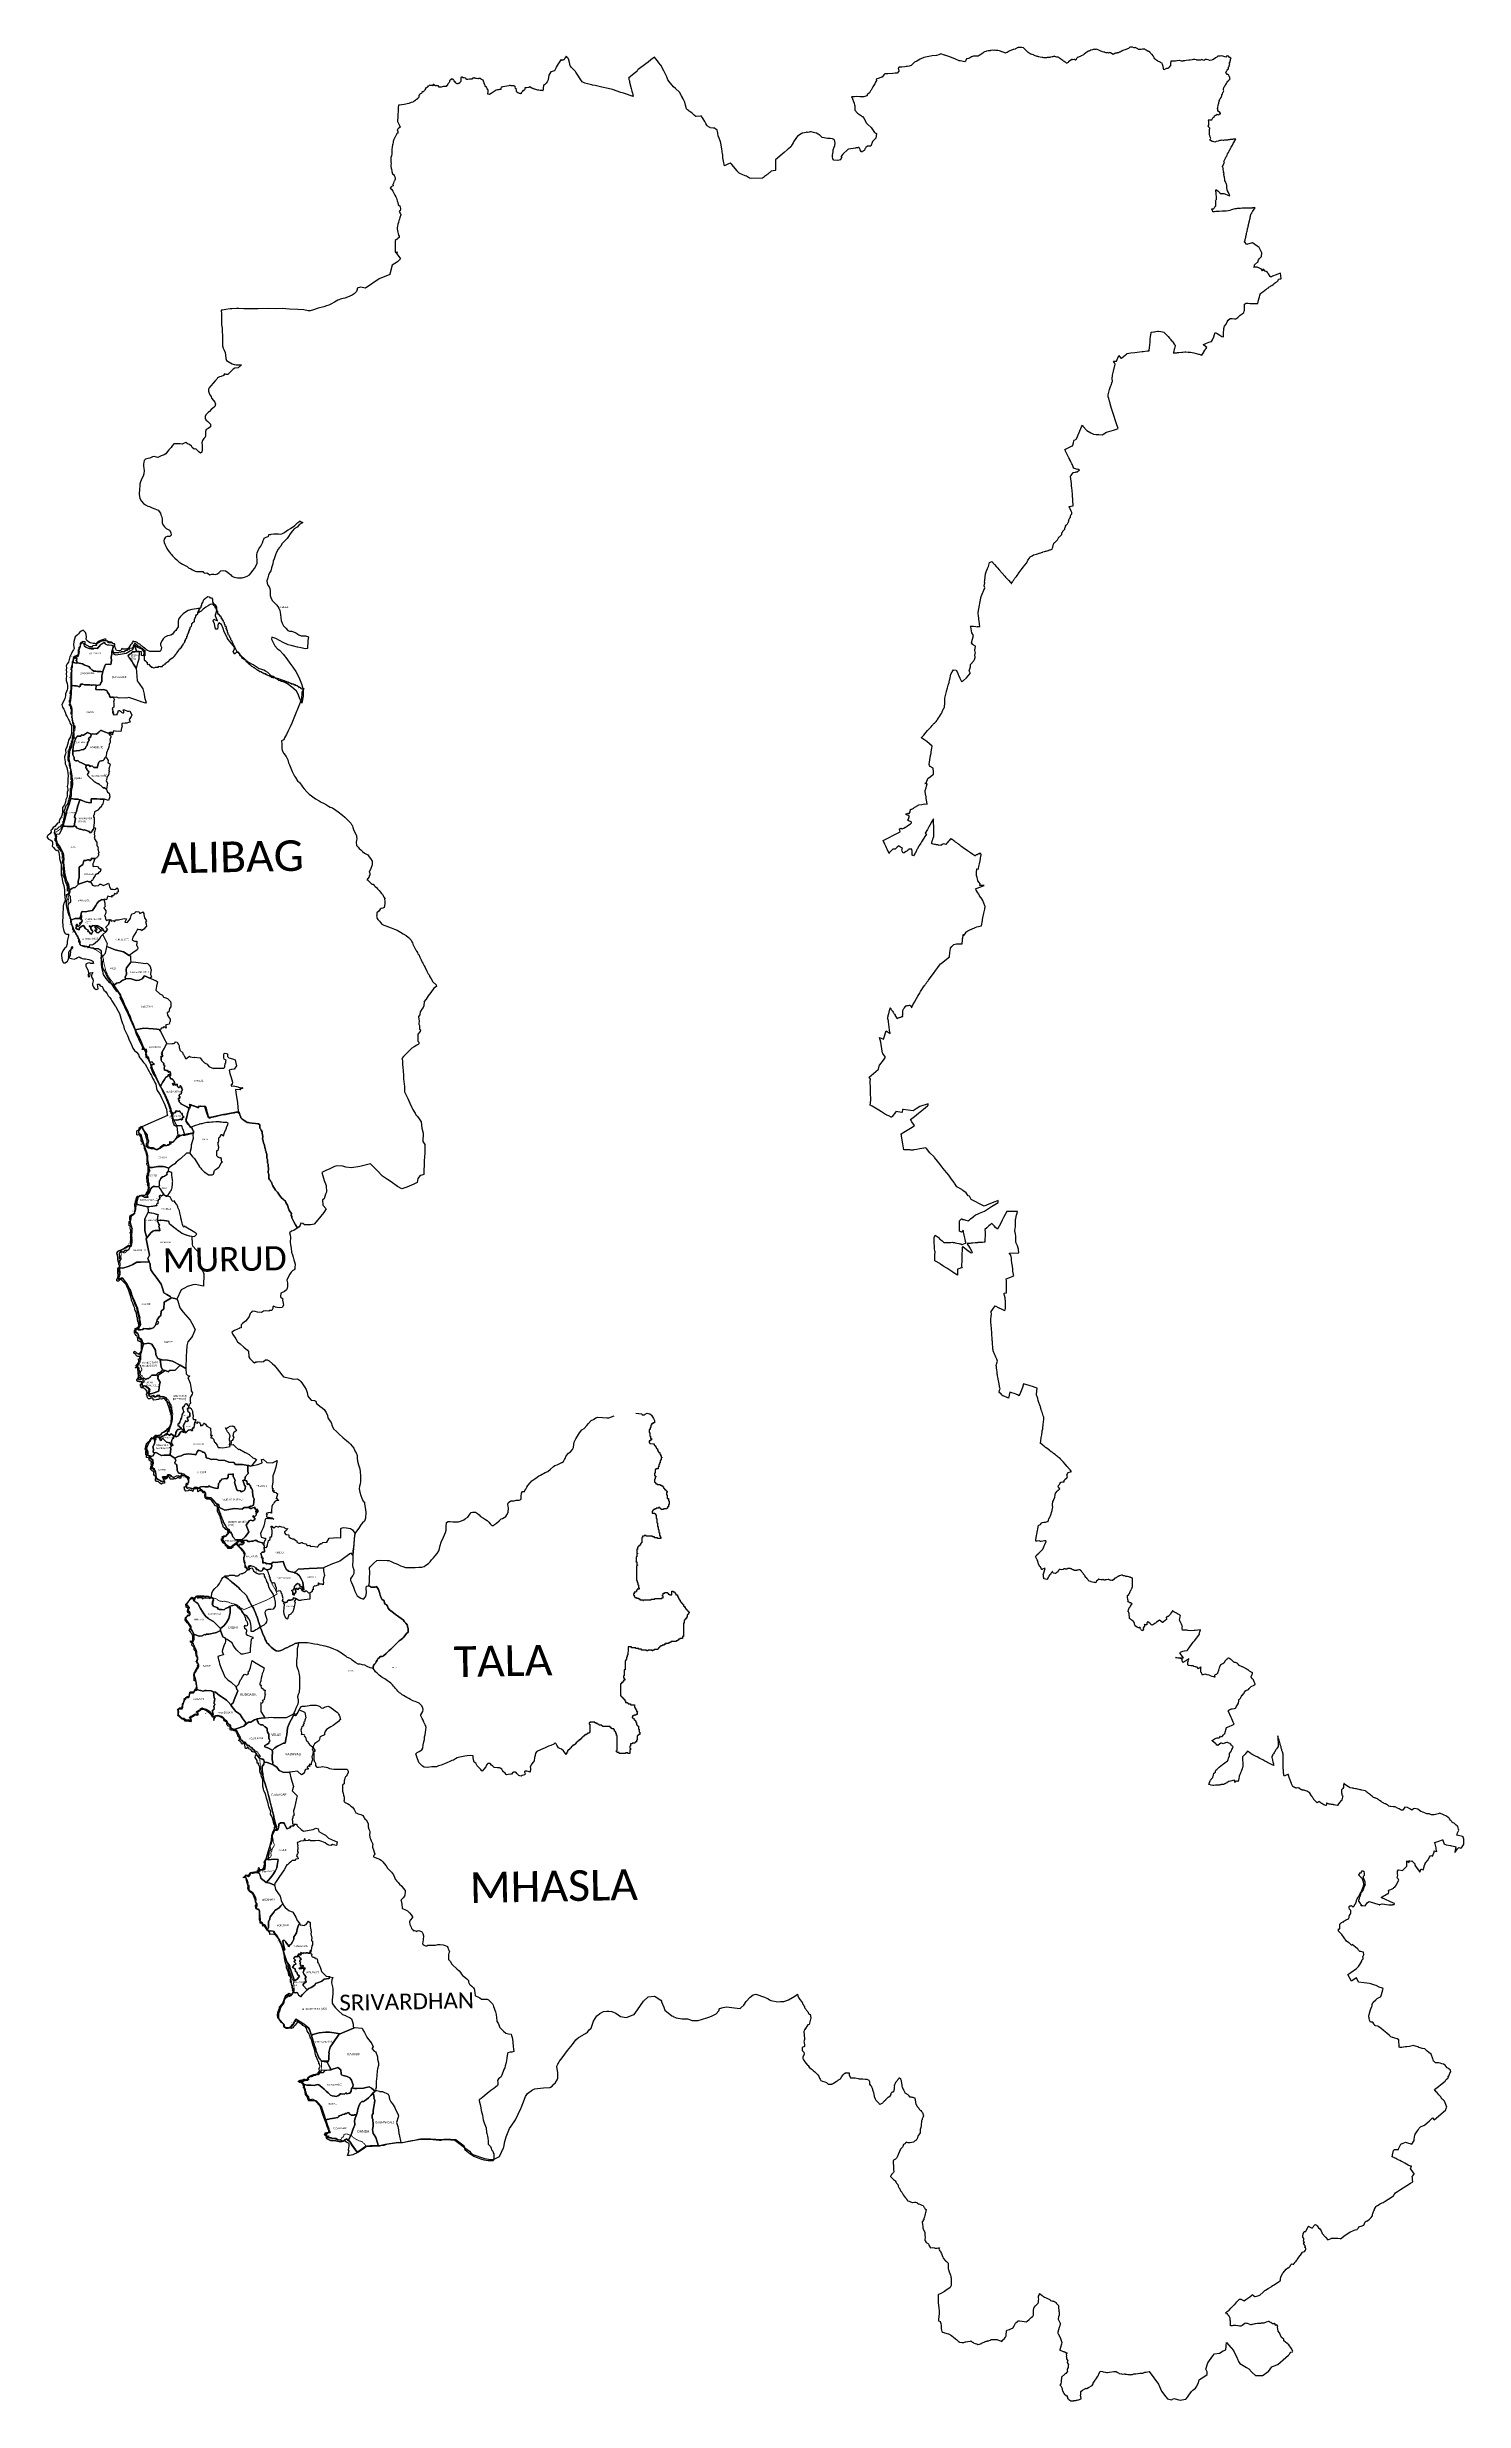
# Model space of a CAD drawing. Header units: metres. Extents: x 0 to 561379, y 0 to 4092696.
# Drawn here: x 273377 to 358923, y 1974345 to 2116525 of the extents above; entities that cross this region are included whole.
import ezdxf

# ---------------------------------------------------------------- set-up
doc = ezdxf.new("R2010")
doc.units = ezdxf.units.M
for name, color, linetype in [('ARTIFICIALLY PROTECTED', 10, 'Continuous'), ('COASTLINE', 5, 'Continuous'), ('ddddd', 7, 'Continuous'), ('DISTRICT BOUNDRY', 86, 'Continuous'), ('TALUKA BOUNDRY', 150, 'Continuous'), ('TALUKA NAME', 5, 'Continuous'), ('village', 32, 'Continuous'), ('VILLAGE NAME', 250, 'Continuous')]:
    doc.layers.add(name, color=color, linetype=linetype)
doc.styles.get("Standard").update_dxf_attribs({"font": 'calibri.ttf'})

msp = doc.modelspace()

# ---------------------------------------------------------------- linework, layer by layer
at = {"layer": 'ARTIFICIALLY PROTECTED', "const_width": 50, "flags": 128}
for points in [[(275343, 2080218), (275337, 2080209), (275330, 2080200), (275326, 2080192), (275322, 2080182), (275320, 2080172), (275319, 2080159), (275318, 2080149), (275317, 2080148)], [(275925, 2080230), (275914, 2080230), (275899, 2080232), (275872, 2080231), (275852, 2080232), (275822, 2080244), (275796, 2080259), (275764, 2080276), (275737, 2080291), (275709, 2080309), (275690, 2080323), (275673, 2080338), (275659, 2080348), (275641, 2080363), (275629, 2080375), (275620, 2080387), (275615, 2080395), (275607, 2080430), (275606, 2080449), (275609, 2080480), (275607, 2080493), (275601, 2080506), (275590, 2080517), (275559, 2080529), (275534, 2080535), (275515, 2080538), (275497, 2080534), (275472, 2080519), (275448, 2080504), (275436, 2080494), (275432, 2080489), (275426, 2080477), (275413, 2080452), (275408, 2080444), (275405, 2080437), (275401, 2080427), (275398, 2080408), (275392, 2080383), (275391, 2080378)], [(276703, 2080505), (276688, 2080496), (276661, 2080478), (276629, 2080454), (276603, 2080436), (276569, 2080413), (276554, 2080402), (276550, 2080396), (276547, 2080388), (276542, 2080380), (276534, 2080370), (276524, 2080359), (276511, 2080347), (276494, 2080331), (276477, 2080315), (276463, 2080302), (276459, 2080296), (276451, 2080287), (276449, 2080285)], [(276832, 2080524), (276822, 2080530), (276808, 2080535), (276790, 2080536), (276776, 2080535), (276759, 2080530), (276741, 2080522), (276718, 2080513), (276703, 2080505)], [(274907, 2079227), (274905, 2079218), (274901, 2079205), (274897, 2079190), (274892, 2079169), (274888, 2079142), (274882, 2079101), (274878, 2079065), (274868, 2078997), (274864, 2078946), (274864, 2078946), (274864, 2078935), (274864, 2078935), (274864, 2078935), (274865, 2078927), (274864, 2078914), (274863, 2078902), (274863, 2078891), (274862, 2078878), (274860, 2078859), (274859, 2078832), (274857, 2078803), (274855, 2078774), (274853, 2078757), (274851, 2078736), (274850, 2078711), (274851, 2078690), (274850, 2078666), (274847, 2078642), (274846, 2078624), (274847, 2078609), (274846, 2078592), (274846, 2078573), (274846, 2078562)], [(275127, 2079675), (275123, 2079674), (275114, 2079675), (275093, 2079680), (275074, 2079684), (275064, 2079687), (275052, 2079691), (275045, 2079691), (275040, 2079690), (275035, 2079685), (275028, 2079681), (275020, 2079677), (275012, 2079674), (275006, 2079668), (274997, 2079654), (274994, 2079647), (274981, 2079620), (274969, 2079586), (274966, 2079576), (274965, 2079569)], [(275261, 2079809), (275256, 2079789), (275251, 2079777), (275246, 2079769), (275239, 2079762), (275228, 2079753), (275216, 2079743), (275204, 2079733), (275185, 2079715), (275166, 2079700), (275162, 2079697), (275147, 2079687), (275128, 2079675), (275127, 2079675)], [(274831, 2078002), (274833, 2077995), (274837, 2077941), (274837, 2077908), (274835, 2077880), (274833, 2077838), (274834, 2077800), (274835, 2077776), (274833, 2077755), (274832, 2077718), (274826, 2077678), (274823, 2077624), (274818, 2077559), (274815, 2077525), (274815, 2077507), (274814, 2077487), (274816, 2077456), (274816, 2077432), (274815, 2077414), (274815, 2077398), (274816, 2077369), (274814, 2077325), (274812, 2077277), (274811, 2077244), (274809, 2077226), (274808, 2077214), (274807, 2077208), (274803, 2077187), (274799, 2077162), (274794, 2077134), (274788, 2077101), (274780, 2077066), (274776, 2077031), (274774, 2077011), (274771, 2076981), (274774, 2076960), (274774, 2076960), (274775, 2076947)], [(274846, 2078195), (274837, 2078167), (274836, 2078153), (274834, 2078133), (274836, 2078112), (274835, 2078094), (274836, 2078075), (274830, 2078048), (274827, 2078039), (274826, 2078034), (274826, 2078026), (274828, 2078017), (274829, 2078011), (274831, 2078002)], [(274845, 2078473), (274844, 2078459), (274846, 2078416), (274846, 2078413)], [(274801, 2076808), (274795, 2076830), (274790, 2076851), (274784, 2076877), (274781, 2076898), (274778, 2076920), (274775, 2076944), (274775, 2076944), (274775, 2076947)], [(274898, 2076378), (274896, 2076349), (274896, 2076322), (274886, 2076250), (274883, 2076199), (274884, 2076170), (274884, 2076133), (274885, 2076111), (274886, 2076083), (274889, 2076053), (274890, 2076043), (274894, 2076012), (274897, 2075996), (274902, 2075969), (274910, 2075930), (274914, 2075905), (274922, 2075871), (274928, 2075843), (274932, 2075819), (274937, 2075795), (274941, 2075769), (274947, 2075746), (274952, 2075723), (274957, 2075698), (274964, 2075675), (274973, 2075650), (274988, 2075619), (274999, 2075597), (275008, 2075577), (275016, 2075560), (275025, 2075546)], [(275053, 2075232), (275052, 2075229), (275048, 2075223), (275045, 2075216), (275040, 2075210), (275034, 2075202), (275027, 2075197), (275018, 2075197), (275015, 2075195), (275013, 2075192), (275011, 2075187), (275007, 2075179), (275004, 2075172), (275001, 2075164), (275000, 2075159), (274999, 2075151), (274998, 2075143), (274998, 2075134), (275000, 2075117), (275004, 2075111)], [(274690, 2073762), (274688, 2073752), (274687, 2073740), (274686, 2073728), (274686, 2073720), (274684, 2073701), (274682, 2073689), (274679, 2073664), (274676, 2073652), (274675, 2073636), (274675, 2073620), (274672, 2073591), (274671, 2073558), (274671, 2073539), (274675, 2073521), (274676, 2073508), (274677, 2073498), (274677, 2073498), (274690, 2073419), (274696, 2073403), (274704, 2073383), (274712, 2073360), (274719, 2073340), (274723, 2073318), (274724, 2073313), (274729, 2073286)], [(274772, 2074145), (274767, 2074134), (274763, 2074121), (274754, 2074102), (274746, 2074083), (274741, 2074071), (274738, 2074064), (274735, 2074056), (274733, 2074047), (274730, 2074037), (274728, 2074028), (274726, 2074018), (274722, 2074004), (274720, 2073991), (274718, 2073981), (274716, 2073968), (274713, 2073957), (274711, 2073939), (274709, 2073926), (274704, 2073904), (274702, 2073891), (274702, 2073874), (274698, 2073847), (274697, 2073829), (274696, 2073812), (274693, 2073783), (274690, 2073766), (274690, 2073762)], [(274850, 2074339), (274843, 2074307), (274824, 2074259), (274810, 2074242), (274798, 2074210), (274794, 2074200)], [(274522, 2070367), (274505, 2070327), (274494, 2070268), (274487, 2070233), (274482, 2070209), (274478, 2070173), (274471, 2070131), (274472, 2070111), (274471, 2070105)], [(274792, 2071146), (274760, 2071038), (274728, 2070922), (274694, 2070826), (274644, 2070697), (274592, 2070573), (274558, 2070471), (274523, 2070370), (274522, 2070367)], [(274820, 2071313), (274809, 2071236), (274795, 2071155), (274792, 2071146)], [(274417, 2069900), (274411, 2069880), (274403, 2069850), (274398, 2069827), (274389, 2069789), (274379, 2069756), (274365, 2069707), (274354, 2069655), (274339, 2069604), (274326, 2069562), (274319, 2069537), (274307, 2069498), (274288, 2069463)], [(274464, 2070020), (274461, 2070009), (274452, 2069990), (274447, 2069982), (274441, 2069968), (274436, 2069957), (274429, 2069934), (274418, 2069904), (274417, 2069900)], [(274169, 2068125), (274192, 2068090), (274249, 2067994), (274256, 2067981)], [(274351, 2067664), (274349, 2067590), (274351, 2067511), (274347, 2067439)], [(274347, 2067439), (274355, 2067416), (274354, 2067371)], [(274409, 2066838), (274407, 2066806), (274410, 2066666), (274409, 2066592), (274413, 2066558), (274421, 2066523), (274449, 2066412), (274475, 2066337), (274509, 2066244), (274554, 2066139), (274572, 2066092), (274583, 2066045), (274593, 2066008), (274607, 2065955), (274624, 2065897), (274646, 2065822), (274653, 2065787), (274655, 2065755), (274659, 2065726), (274670, 2065670)], [(274676, 2064477), (274676, 2064475), (274683, 2064424), (274691, 2064360), (274702, 2064284), (274703, 2064243), (274711, 2064182), (274720, 2064130), (274723, 2064117), (274725, 2064106), (274726, 2064092), (274727, 2064076), (274730, 2064053), (274732, 2064035), (274734, 2064026)], [(274734, 2064026), (274737, 2064010), (274739, 2063997), (274742, 2063989), (274744, 2063982), (274745, 2063967), (274748, 2063952), (274750, 2063943), (274752, 2063936), (274755, 2063926), (274757, 2063916), (274761, 2063905), (274764, 2063892), (274768, 2063881), (274773, 2063870), (274779, 2063857), (274786, 2063842), (274793, 2063827), (274796, 2063819), (274799, 2063808), (274801, 2063801)], [(274801, 2063801), (274805, 2063781), (274807, 2063762), (274808, 2063742), (274806, 2063721), (274804, 2063710), (274801, 2063694), (274801, 2063685), (274800, 2063672), (274800, 2063659), (274803, 2063646)], [(274825, 2063590), (274825, 2063589), (274830, 2063580), (274834, 2063567), (274844, 2063528), (274852, 2063500), (274854, 2063492), (274859, 2063481), (274860, 2063478)], [(274947, 2063203), (274965, 2063170), (274975, 2063149), (274992, 2063123), (275011, 2063091), (275014, 2063086), (275017, 2063082), (275030, 2063071), (275051, 2063058), (275062, 2063051), (275071, 2063043)], [(275097, 2063000), (275107, 2062975), (275120, 2062946), (275132, 2062917), (275144, 2062898), (275166, 2062863), (275189, 2062835), (275212, 2062801), (275243, 2062756), (275246, 2062736), (275251, 2062714), (275257, 2062695), (275274, 2062653), (275284, 2062625), (275290, 2062601), (275291, 2062579), (275291, 2062551), (275291, 2062525), (275291, 2062514), (275292, 2062494), (275296, 2062474), (275298, 2062464), (275304, 2062441), (275310, 2062426), (275322, 2062400), (275331, 2062382), (275338, 2062367), (275344, 2062354), (275345, 2062350), (275344, 2062343), (275343, 2062337), (275343, 2062331), (275343, 2062326), (275347, 2062318), (275351, 2062311), (275359, 2062304), (275382, 2062288), (275417, 2062262), (275436, 2062249), (275450, 2062240), (275457, 2062237)], [(275457, 2062237), (275464, 2062234), (275519, 2062215), (275570, 2062195), (275666, 2062165), (275687, 2062166), (275717, 2062170), (275751, 2062175), (275782, 2062179), (275804, 2062181), (275827, 2062178), (275859, 2062169), (275891, 2062158), (275961, 2062138), (276038, 2062114), (276131, 2062086)], [(277402, 2059999), (277398, 2059994), (277390, 2059979), (277386, 2059961), (277388, 2059951), (277423, 2059884)], [(277423, 2059884), (277440, 2059852), (277515, 2059722), (277568, 2059635), (277658, 2059480), (277712, 2059373), (277771, 2059266), (277808, 2059199), (277824, 2059179), (277841, 2059168), (277859, 2059161), (277871, 2059162)], [(277872, 2059102), (277902, 2059060), (277910, 2059016), (277917, 2058986), (277931, 2058951), (277971, 2058858), (278011, 2058763), (278056, 2058665), (278104, 2058575), (278152, 2058465), (278192, 2058372), (278218, 2058317), (278242, 2058262), (278264, 2058207), (278303, 2058127), (278336, 2058054), (278356, 2058016), (278362, 2058004)], [(278396, 2057939), (278414, 2057904), (278465, 2057780), (278497, 2057717), (278525, 2057657), (278554, 2057597), (278583, 2057533), (278598, 2057499), (278615, 2057455), (278629, 2057421), (278642, 2057385), (278664, 2057322), (278687, 2057259), (278714, 2057187), (278728, 2057152)], [(278728, 2057152), (278747, 2057107), (278776, 2057052), (278814, 2056990)], [(279357, 2055689), (279407, 2055584), (279455, 2055490)], [(279502, 2055380), (279560, 2055253), (279592, 2055175)], [(279592, 2055175), (279594, 2055171), (279644, 2055074), (279694, 2054947), (279753, 2054803), (279765, 2054782)], [(279765, 2054782), (279786, 2054741), (279825, 2054662), (279855, 2054591), (279897, 2054479)], [(280874, 2052037), (280885, 2052000), (280895, 2052002), (280911, 2051918), (280938, 2051813), (280978, 2051774)], [(279195, 2050334), (279195, 2050330), (279194, 2050323), (279196, 2050312), (279201, 2050291), (279219, 2050238), (279228, 2050215)], [(279267, 2050121), (279279, 2050095), (279323, 2049995), (279352, 2049920), (279371, 2049872), (279395, 2049815), (279408, 2049778), (279425, 2049726), (279430, 2049706), (279432, 2049690), (279432, 2049680), (279433, 2049674), (279434, 2049673)], [(279526, 2048975), (279527, 2048965), (279529, 2048935), (279529, 2048923), (279527, 2048917), (279524, 2048914), (279524, 2048913)], [(279488, 2047962), (279491, 2047954), (279497, 2047921), (279503, 2047888), (279506, 2047869), (279508, 2047835), (279512, 2047803), (279519, 2047753), (279526, 2047715), (279527, 2047661), (279524, 2047625), (279523, 2047618)], [(278712, 2046218), (278705, 2046197), (278693, 2046167), (278683, 2046144), (278675, 2046129)], [(278389, 2045590), (278383, 2045588), (278380, 2045585), (278377, 2045582), (278373, 2045573), (278371, 2045566), (278368, 2045547), (278368, 2045523), (278371, 2045506), (278375, 2045493), (278378, 2045482), (278382, 2045469), (278385, 2045462), (278390, 2045455), (278395, 2045450), (278399, 2045446), (278402, 2045439), (278405, 2045424), (278411, 2045396), (278419, 2045372), (278422, 2045363), (278426, 2045358), (278430, 2045356)], [(278446, 2045718), (278446, 2045689)], [(278465, 2045232), (278466, 2045228), (278469, 2045203), (278471, 2045195), (278474, 2045190), (278477, 2045182), (278482, 2045165), (278484, 2045149), (278485, 2045130), (278488, 2045093), (278489, 2045057), (278489, 2045042), (278490, 2045003), (278489, 2044968), (278490, 2044939), (278491, 2044895), (278491, 2044856), (278491, 2044853)], [(278499, 2044679), (278500, 2044664), (278501, 2044627), (278501, 2044617), (278501, 2044609)], [(278469, 2044349), (278468, 2044346), (278465, 2044327), (278463, 2044292), (278462, 2044264), (278458, 2044235), (278455, 2044217), (278446, 2044191), (278433, 2044161), (278424, 2044147), (278393, 2044109), (278370, 2044072), (278359, 2044057), (278357, 2044053), (278356, 2044050), (278356, 2044047), (278358, 2044045), (278358, 2044044)], [(278329, 2041601), (278350, 2041525), (278366, 2041465), (278382, 2041421), (278391, 2041386), (278397, 2041353), (278414, 2041276), (278425, 2041231)], [(278860, 2039107), (278861, 2039122), (278876, 2039173), (278894, 2039233), (278904, 2039261)], [(278906, 2039267), (278924, 2039316), (278936, 2039354), (278944, 2039374), (278948, 2039392), (278948, 2039415), (278943, 2039470), (278936, 2039543), (278933, 2039609), (278921, 2039688), (278902, 2039785), (278886, 2039866), (278882, 2039885)], [(278958, 2038479), (278974, 2038465), (278986, 2038457), (279027, 2038434), (279048, 2038420), (279067, 2038401), (279080, 2038389), (279090, 2038378), (279093, 2038372), (279098, 2038356), (279102, 2038342), (279107, 2038321), (279108, 2038319)], [(279476, 2035178), (279476, 2035176), (279477, 2035169), (279480, 2035163), (279488, 2035143), (279488, 2035143), (279491, 2035128), (279497, 2035107), (279502, 2035090), (279505, 2035080), (279511, 2035073), (279529, 2035051), (279533, 2035046), (279543, 2035038), (279549, 2035036), (279559, 2035032), (279574, 2035031), (279610, 2035031), (279628, 2035032), (279628, 2035032)], [(279678, 2035050), (279678, 2035050), (279684, 2035052), (279692, 2035052), (279711, 2035050), (279721, 2035050), (279737, 2035048), (279744, 2035047), (279755, 2035044), (279768, 2035036), (279775, 2035030), (279778, 2035028), (279779, 2035023), (279787, 2035018), (279795, 2035006), (279802, 2035001), (279820, 2034993), (279823, 2034991), (279829, 2034985), (279836, 2034982), (279844, 2034979), (279860, 2034980), (279865, 2034977), (279870, 2034968), (279879, 2034963), (279890, 2034965), (279907, 2034971), (279921, 2034979), (279926, 2034979), (279928, 2034979), (279931, 2034980), (279934, 2034981), (279938, 2034987), (279964, 2034999), (279974, 2035002), (279993, 2035005), (280004, 2035007), (280022, 2035007), (280043, 2035005), (280055, 2035003), (280072, 2035000), (280095, 2034996), (280130, 2034987), (280144, 2034983), (280149, 2034982), (280160, 2034979), (280175, 2034978), (280183, 2034977), (280193, 2034976), (280210, 2034968), (280214, 2034969), (280223, 2034971), (280224, 2034973), (280245, 2034976), (280292, 2034981), (280298, 2034980)], [(280772, 2034674), (280773, 2034668), (280797, 2034625), (280820, 2034581), (280821, 2034579)], [(280951, 2033659), (280946, 2033602), (280933, 2033515), (280915, 2033461), (280906, 2033414), (280891, 2033352), (280874, 2033307), (280856, 2033255), (280836, 2033201), (280820, 2033154), (280795, 2033073), (280786, 2033052), (280768, 2033004), (280760, 2032966), (280759, 2032954), (280757, 2032939), (280750, 2032922), (280726, 2032869)], [(280903, 2034409), (280912, 2034383), (280910, 2034358), (280907, 2034343)], [(280934, 2034159), (280937, 2034136), (280942, 2034109), (280951, 2034062), (280961, 2034016), (280966, 2033974), (280965, 2033914), (280957, 2033752), (280953, 2033672), (280951, 2033659)], [(281490, 2030313), (281512, 2030312), (281535, 2030312), (281551, 2030312)], [(281543, 2030312), (281592, 2030310), (281609, 2030311), (281639, 2030305), (281674, 2030295), (281686, 2030290), (281707, 2030281), (281732, 2030264), (281776, 2030216), (281821, 2030162), (281843, 2030143), (281869, 2030126), (281898, 2030111), (281901, 2030109)], [(280390, 2030024), (280391, 2030029), (280400, 2030053), (280411, 2030082), (280418, 2030095), (280425, 2030104), (280432, 2030112), (280438, 2030115), (280441, 2030117), (280446, 2030116), (280454, 2030109), (280466, 2030103), (280482, 2030096), (280498, 2030092), (280511, 2030090), (280514, 2030090)], [(280657, 2030247), (280664, 2030250), (280672, 2030254), (280681, 2030258), (280699, 2030261), (280717, 2030261), (280734, 2030257), (280751, 2030250), (280774, 2030239), (280794, 2030231), (280808, 2030224), (280808, 2030224)], [(281942, 2030011), (281941, 2030005), (281938, 2029981), (281930, 2029935), (281916, 2029874), (281907, 2029817), (281892, 2029729), (281877, 2029732), (281873, 2029706), (281861, 2029683), (281833, 2029670), (281823, 2029663), (281818, 2029633), (281813, 2029599), (281806, 2029553), (281804, 2029521), (281804, 2029463), (281822, 2029461), (281824, 2029486), (281842, 2029487), (281849, 2029487), (281852, 2029487), (281872, 2029499), (281877, 2029500), (281883, 2029501), (281896, 2029503), (281910, 2029500), (281924, 2029497), (281950, 2029491), (281974, 2029480), (281997, 2029472), (282031, 2029460), (282056, 2029451), (282081, 2029442), (282094, 2029438), (282150, 2029440), (282194, 2029441), (282217, 2029471), (282214, 2029485), (282215, 2029489)], [(282275, 2029536), (282288, 2029540), (282313, 2029545), (282347, 2029545), (282370, 2029544), (282402, 2029540), (282427, 2029531), (282455, 2029515), (282480, 2029497), (282510, 2029472)], [(283735, 2028157), (283727, 2028187), (283725, 2028206), (283726, 2028236)], [(284138, 2027199), (284193, 2027128), (284223, 2027085), (284228, 2027079)], [(284286, 2026752), (284269, 2026721)], [(284341, 2026940), (284384, 2026888), (284417, 2026856), (284456, 2026825), (284460, 2026821), (284466, 2026828), (284474, 2026821), (284489, 2026835), (284517, 2026813)], [(284416, 2025884), (284430, 2025883), (284435, 2025883), (284444, 2025883), (284452, 2025887), (284461, 2025892), (284513, 2025929), (284524, 2025936), (284531, 2025939), (284543, 2025945), (284554, 2025953), (284564, 2025959), (284571, 2025964), (284577, 2025971), (284581, 2025975), (284577, 2025978), (284572, 2025983), (284584, 2026001), (284595, 2026017), (284668, 2026066), (284700, 2026085), (284717, 2026092), (284735, 2026106), (284752, 2026122), (284769, 2026134), (284774, 2026138), (284789, 2026141), (284790, 2026141), (284800, 2026141), (284806, 2026136), (284811, 2026133), (284826, 2026130), (284844, 2026128)], [(285532, 2024534), (285536, 2024535), (285546, 2024538), (285560, 2024543), (285579, 2024543), (285588, 2024546), (285597, 2024551), (285602, 2024559), (285616, 2024581), (285621, 2024599), (285619, 2024608), (285612, 2024617), (285592, 2024628), (285586, 2024647), (285582, 2024674), (285580, 2024692)], [(285976, 2024658), (285980, 2024655), (285964, 2024631), (285963, 2024621), (285969, 2024611), (285994, 2024580), (286028, 2024543), (286036, 2024539), (286045, 2024538)], [(287264, 2023088), (286770, 2022783)], [(282489, 2019206), (282489, 2019192), (282486, 2019151), (282484, 2019131), (282474, 2019099), (282457, 2019061), (282443, 2019030), (282440, 2019026), (282438, 2019022), (282436, 2019019), (282438, 2019006), (282443, 2018995), (282454, 2018973), (282472, 2018936), (282483, 2018917)], [(282625, 2016118), (282628, 2016120), (282645, 2016127), (282668, 2016135), (282686, 2016140), (282702, 2016142), (282723, 2016143), (282741, 2016145), (282756, 2016144), (282768, 2016143), (282800, 2016130), (282900, 2016085), (282954, 2016074), (283001, 2016056), (283054, 2016028), (283076, 2016016), (283161, 2015962), (283231, 2015909)], [(283513, 2015694), (283519, 2015706), (283556, 2015726)], [(284000, 2015596), (284009, 2015581), (284024, 2015551), (284040, 2015536), (284057, 2015526), (284068, 2015512), (284076, 2015492), (284083, 2015475), (284087, 2015471), (284094, 2015470), (284108, 2015473), (284129, 2015458), (284151, 2015444), (284168, 2015434), (284188, 2015421), (284196, 2015415), (284205, 2015406), (284214, 2015397), (284227, 2015380), (284237, 2015361), (284246, 2015341), (284257, 2015321), (284275, 2015287), (284287, 2015266), (284299, 2015245), (284309, 2015227), (284311, 2015225), (284314, 2015222), (284330, 2015208), (284341, 2015201), (284365, 2015183), (284386, 2015167), (284405, 2015154), (284412, 2015149), (284421, 2015141), (284428, 2015134), (284433, 2015127), (284437, 2015121), (284444, 2015111), (284450, 2015097), (284454, 2015085), (284455, 2015073), (284457, 2015052), (284458, 2015029), (284460, 2015024), (284463, 2015018), (284464, 2015015), (284466, 2015011), (284469, 2015007), (284473, 2015000), (284486, 2014983), (284494, 2014972), (284507, 2014962), (284522, 2014955), (284535, 2014954), (284556, 2014951), (284573, 2014952), (284573, 2014951), (284594, 2014943), (284602, 2014941), (284623, 2014931), (284638, 2014924), (284653, 2014919), (284666, 2014911), (284674, 2014905), (284690, 2014892), (284703, 2014881), (284714, 2014875)], [(284714, 2014875), (284728, 2014868), (284752, 2014851), (284767, 2014840), (284775, 2014833), (284780, 2014827), (284786, 2014819), (284791, 2014811), (284806, 2014782), (284816, 2014765), (284822, 2014757), (284833, 2014748), (284848, 2014734), (284867, 2014718), (284888, 2014698), (284894, 2014692), (284903, 2014682), (284906, 2014678), (284910, 2014667), (284919, 2014645), (284926, 2014630), (284952, 2014575), (284979, 2014510), (285024, 2014415), (285039, 2014372)], [(285258, 2014146), (285278, 2014135), (285311, 2014110), (285334, 2014086), (285347, 2014074), (285355, 2014064), (285361, 2014058), (285371, 2014050), (285373, 2014048), (285385, 2014034), (285385, 2014033)], [(285637, 2013858), (285666, 2013834), (285686, 2013813), (285689, 2013810)], [(286102, 2013513), (286113, 2013487), (286126, 2013476), (286148, 2013446), (286277, 2013271), (286291, 2013275)], [(287074, 2009711), (287091, 2009623), (287095, 2009598), (287095, 2009585), (287095, 2009574), (287101, 2009549), (287129, 2009444), (287160, 2009334), (287171, 2009284), (287185, 2009232), (287193, 2009197), (287200, 2009172), (287233, 2009094), (287249, 2009065), (287268, 2009030)], [(286536, 2006857), (286537, 2006848), (286550, 2006823), (286553, 2006793), (286552, 2006770), (286551, 2006751), (286552, 2006722), (286552, 2006706)], [(286892, 2007242), (286890, 2007238), (286881, 2007223), (286868, 2007206), (286857, 2007192), (286845, 2007183), (286833, 2007180), (286820, 2007176), (286806, 2007162), (286799, 2007154)], [(287269, 2002457), (287273, 2002450), (287301, 2002408), (287331, 2002354), (287359, 2002304), (287391, 2002253), (287416, 2002211), (287434, 2002170), (287453, 2002131), (287476, 2002081), (287513, 2002006), (287527, 2001976)], [(287675, 2001515), (287685, 2001471), (287696, 2001419), (287719, 2001319), (287731, 2001275), (287750, 2001208), (287770, 2001157)], [(288306, 1999173), (288299, 1999134), (288295, 1999086), (288284, 1999054), (288272, 1999020), (288246, 1998986)], [(288220, 1997034), (288227, 1997038), (288243, 1997048), (288256, 1997057), (288272, 1997075), (288280, 1997096), (288292, 1997123), (288298, 1997152), (288305, 1997170), (288311, 1997186), (288327, 1997215), (288334, 1997229), (288343, 1997239), (288356, 1997248), (288364, 1997260)], [(288466, 1997287), (288471, 1997287), (288508, 1997282), (288559, 1997267), (288610, 1997256), (288669, 1997240), (288739, 1997210), (288824, 1997158), (288893, 1997107), (288956, 1997053), (289014, 1996994), (289094, 1996917), (289094, 1996916)], [(289094, 1996916), (289134, 1996856), (289167, 1996807), (289204, 1996736), (289249, 1996646), (289274, 1996563), (289288, 1996525), (289303, 1996477), (289302, 1996453), (289319, 1996421), (289330, 1996396), (289339, 1996374), (289360, 1996312), (289387, 1996236), (289429, 1996111), (289446, 1996048), (289463, 1995980), (289467, 1995966), (289478, 1995925), (289503, 1995839), (289508, 1995817), (289508, 1995810), (289508, 1995803), (289506, 1995797), (289507, 1995794), (289510, 1995788), (289515, 1995782), (289522, 1995776), (289526, 1995761), (289531, 1995745), (289537, 1995737), (289542, 1995734), (289550, 1995732), (289560, 1995730), (289566, 1995731), (289573, 1995730), (289579, 1995725), (289588, 1995712), (289603, 1995668), (289617, 1995627), (289627, 1995597), (289627, 1995592)], [(290258, 1990478), (290260, 1990481), (290259, 1990507), (290272, 1990507), (290272, 1990505), (290293, 1990506), (290297, 1990505), (290297, 1990510), (290317, 1990511), (290317, 1990517), (290349, 1990518)]]:
    msp.add_lwpolyline(points, dxfattribs=at)
at = {"layer": 'ARTIFICIALLY PROTECTED', "flags": 128}
msp.add_lwpolyline([(285485, 2013926, 50, 50, 0), (285492, 2013926, 50, 50, 0), (285497, 2013926, 50, 50, 0), (285542, 2013922, 50, 50, 0), (285566, 2013917, 50, 50, 0), (285589, 2013895, 0, 0, 0)], format="xyseb", dxfattribs=at)
msp.add_lwpolyline([(286453, 2003112), (286467, 2003113), (286479, 2003114), (286494, 2003113), (286509, 2003106), (286528, 2003095), (286547, 2003068), (286570, 2003018), (286594, 2002933), (286605, 2002873), (286620, 2002842), (286638, 2002820), (286657, 2002803), (286684, 2002790), (286727, 2002777), (286768, 2002760), (286796, 2002743), (286822, 2002731), (286836, 2002729)], dxfattribs=at)
at = {"layer": 'COASTLINE', "const_width": 50, "flags": 128}
msp.add_lwpolyline([(277166, 2080407), (277152, 2080410), (277139, 2080412), (277126, 2080412), (277113, 2080414), (277096, 2080414), (277082, 2080412), (277066, 2080410), (277052, 2080410), (277042, 2080411), (277029, 2080413), (277011, 2080415), (276994, 2080418), (276981, 2080422), (276956, 2080428), (276940, 2080434), (276928, 2080438), (276914, 2080444), (276898, 2080450), (276889, 2080454), (276881, 2080461), (276865, 2080474), (276854, 2080488), (276849, 2080495), (276840, 2080508), (276832, 2080524), (276822, 2080530), (276808, 2080535), (276790, 2080536), (276776, 2080535), (276759, 2080530), (276741, 2080522), (276718, 2080513), (276703, 2080505), (276688, 2080496), (276661, 2080478), (276629, 2080454), (276603, 2080436), (276569, 2080413), (276554, 2080402), (276550, 2080396), (276547, 2080388), (276542, 2080380), (276534, 2080370), (276524, 2080359), (276511, 2080347), (276494, 2080331), (276477, 2080315), (276463, 2080302), (276459, 2080296), (276451, 2080287), (276442, 2080276), (276434, 2080265), (276429, 2080256), (276422, 2080248), (276415, 2080243), (276403, 2080237), (276383, 2080232), (276353, 2080226), (276335, 2080225), (276320, 2080225), (276304, 2080224), (276283, 2080224), (276254, 2080225), (276225, 2080228), (276206, 2080229), (276172, 2080226), (276133, 2080225), (276073, 2080223), (276011, 2080225), (275991, 2080226), (275955, 2080228), (275914, 2080230), (275899, 2080232), (275872, 2080231), (275852, 2080232), (275822, 2080244), (275796, 2080259), (275764, 2080276), (275737, 2080291), (275709, 2080309), (275690, 2080323), (275673, 2080338), (275659, 2080348), (275641, 2080363), (275629, 2080375), (275620, 2080387), (275615, 2080395), (275607, 2080430), (275606, 2080449), (275609, 2080480), (275607, 2080493), (275601, 2080506), (275590, 2080517), (275559, 2080529), (275534, 2080535), (275515, 2080538), (275497, 2080534), (275472, 2080519), (275448, 2080504), (275436, 2080494), (275432, 2080489), (275426, 2080477), (275413, 2080452), (275408, 2080444), (275405, 2080437), (275401, 2080427), (275398, 2080408), (275392, 2080383), (275386, 2080360), (275380, 2080342), (275376, 2080318), (275373, 2080297), (275370, 2080281), (275364, 2080261), (275359, 2080249), (275354, 2080235), (275346, 2080221), (275337, 2080209), (275330, 2080200), (275326, 2080192), (275322, 2080182), (275320, 2080172), (275319, 2080159), (275318, 2080149), (275316, 2080141), (275316, 2080131), (275316, 2080118), (275317, 2080093), (275317, 2080073), (275316, 2080054), (275313, 2080028), (275311, 2080007), (275308, 2079982), (275307, 2079974), (275301, 2079945), (275292, 2079920), (275287, 2079908), (275277, 2079880), (275269, 2079858), (275266, 2079846), (275263, 2079831), (275261, 2079809), (275256, 2079789), (275251, 2079777), (275246, 2079769), (275239, 2079762), (275228, 2079753), (275216, 2079743), (275204, 2079733), (275185, 2079715), (275166, 2079700), (275162, 2079697), (275147, 2079687), (275128, 2079675), (275123, 2079674), (275114, 2079675), (275093, 2079680), (275074, 2079684), (275064, 2079687), (275052, 2079691), (275045, 2079691), (275040, 2079690), (275035, 2079685), (275028, 2079681), (275020, 2079677), (275012, 2079674), (275006, 2079668), (274997, 2079654), (274994, 2079647), (274981, 2079620), (274969, 2079586), (274966, 2079576), (274962, 2079555), (274958, 2079540), (274954, 2079520), (274952, 2079498), (274948, 2079488), (274947, 2079481), (274947, 2079473), (274946, 2079460), (274945, 2079445), (274944, 2079433), (274942, 2079420), (274939, 2079406), (274935, 2079394), (274931, 2079382), (274926, 2079367), (274924, 2079353), (274924, 2079341), (274926, 2079325), (274928, 2079314), (274927, 2079303), (274926, 2079289), (274923, 2079273), (274920, 2079261), (274913, 2079244), (274909, 2079234), (274905, 2079218), (274901, 2079205), (274897, 2079190), (274892, 2079169), (274888, 2079142), (274882, 2079101), (274878, 2079065), (274868, 2078997), (274864, 2078946), (274864, 2078946), (274864, 2078935), (274864, 2078935), (274864, 2078935), (274865, 2078927), (274864, 2078914), (274863, 2078902), (274863, 2078891), (274862, 2078878), (274860, 2078859), (274859, 2078832), (274857, 2078803), (274855, 2078774), (274853, 2078757), (274851, 2078736), (274850, 2078711), (274851, 2078690), (274850, 2078666), (274847, 2078642), (274846, 2078624), (274847, 2078609), (274846, 2078592), (274846, 2078573), (274845, 2078541), (274845, 2078504), (274844, 2078459), (274846, 2078416), (274846, 2078370), (274842, 2078292), (274842, 2078274), (274844, 2078263), (274846, 2078195), (274837, 2078167), (274836, 2078153), (274834, 2078133), (274836, 2078112), (274835, 2078094), (274836, 2078075), (274830, 2078048), (274827, 2078039), (274826, 2078034), (274826, 2078026), (274828, 2078017), (274829, 2078011), (274833, 2077995), (274837, 2077941), (274837, 2077908), (274835, 2077880), (274833, 2077838), (274834, 2077800), (274835, 2077776), (274833, 2077755), (274832, 2077718), (274826, 2077678), (274823, 2077624), (274818, 2077559), (274815, 2077525), (274815, 2077507), (274814, 2077487), (274816, 2077456), (274816, 2077432), (274815, 2077414), (274815, 2077398), (274816, 2077369), (274814, 2077325), (274812, 2077277), (274811, 2077244), (274809, 2077226), (274808, 2077214), (274807, 2077208), (274803, 2077187), (274799, 2077162), (274794, 2077134), (274788, 2077101), (274780, 2077066), (274776, 2077031), (274774, 2077011), (274771, 2076981), (274774, 2076960), (274774, 2076960), (274775, 2076944), (274775, 2076944), (274778, 2076920), (274781, 2076898), (274784, 2076877), (274790, 2076851), (274795, 2076830), (274801, 2076808), (274833, 2076734), (274863, 2076682), (274883, 2076617), (274893, 2076534), (274898, 2076455), (274898, 2076378), (274896, 2076349), (274896, 2076322), (274886, 2076250), (274883, 2076199), (274884, 2076170), (274884, 2076133), (274885, 2076111), (274886, 2076083), (274889, 2076053), (274890, 2076043), (274894, 2076012), (274897, 2075996), (274902, 2075969), (274910, 2075930), (274914, 2075905), (274922, 2075871), (274928, 2075843), (274932, 2075819), (274937, 2075795), (274941, 2075769), (274947, 2075746), (274952, 2075723), (274957, 2075698), (274964, 2075675), (274973, 2075650), (274988, 2075619), (274999, 2075597), (275008, 2075577), (275016, 2075560), (275025, 2075546), (275046, 2075476), (275058, 2075424), (275065, 2075358), (275063, 2075301), (275055, 2075234), (275052, 2075229), (275048, 2075223), (275045, 2075216), (275040, 2075210), (275034, 2075202), (275027, 2075197), (275018, 2075197), (275015, 2075195), (275013, 2075192), (275011, 2075187), (275007, 2075179), (275004, 2075172), (275001, 2075164), (275000, 2075159), (274999, 2075151), (274998, 2075143), (274998, 2075134), (275000, 2075117), (275004, 2075111), (274999, 2075079), (274996, 2075064), (274992, 2075043), (274991, 2075021), (274990, 2075009), (274989, 2074992), (274987, 2074982), (274986, 2074968), (274983, 2074948), (274980, 2074924), (274977, 2074905), (274976, 2074887), (274974, 2074862), (274971, 2074843), (274961, 2074773), (274948, 2074695), (274941, 2074656), (274929, 2074614), (274924, 2074593), (274921, 2074579), (274917, 2074566), (274912, 2074548), (274909, 2074533), (274906, 2074523), (274902, 2074509), (274895, 2074483), (274884, 2074449), (274875, 2074421), (274863, 2074378), (274851, 2074342), (274843, 2074307), (274824, 2074259), (274810, 2074242), (274798, 2074210), (274788, 2074183), (274780, 2074162), (274773, 2074148), (274767, 2074134), (274763, 2074121), (274754, 2074102), (274746, 2074083), (274741, 2074071), (274738, 2074064), (274735, 2074056), (274733, 2074047), (274730, 2074037), (274728, 2074028), (274726, 2074018), (274722, 2074004), (274720, 2073991), (274718, 2073981), (274716, 2073968), (274713, 2073957), (274711, 2073939), (274709, 2073926), (274704, 2073904), (274702, 2073891), (274702, 2073874), (274698, 2073847), (274697, 2073829), (274696, 2073812), (274693, 2073783), (274690, 2073766), (274688, 2073752), (274687, 2073740), (274686, 2073728), (274686, 2073720), (274684, 2073701), (274682, 2073689), (274679, 2073664), (274676, 2073652), (274675, 2073636), (274675, 2073620), (274672, 2073591), (274671, 2073558), (274671, 2073539), (274675, 2073521), (274676, 2073508), (274677, 2073498), (274677, 2073498), (274690, 2073419), (274696, 2073403), (274704, 2073383), (274712, 2073360), (274719, 2073340), (274723, 2073318), (274724, 2073313), (274736, 2073252), (274746, 2073211), (274750, 2073187), (274752, 2073152), (274751, 2073125), (274748, 2073088), (274749, 2073059), (274748, 2073043), (274748, 2073005), (274748, 2072976), (274748, 2072976), (274748, 2072959), (274753, 2072950), (274768, 2072937), (274781, 2072909), (274795, 2072881), (274806, 2072860), (274810, 2072832), (274815, 2072787), (274815, 2072753), (274818, 2072708), (274823, 2072657), (274826, 2072620), (274832, 2072580), (274834, 2072543), (274839, 2072509), (274846, 2072452), (274853, 2072408), (274859, 2072350), (274862, 2072290), (274868, 2072225), (274869, 2072168), (274869, 2072096), (274863, 2072023), (274857, 2071949), (274851, 2071850), (274847, 2071742), (274846, 2071635), (274843, 2071540), (274838, 2071467), (274831, 2071394), (274821, 2071320), (274809, 2071236), (274795, 2071155), (274760, 2071038), (274728, 2070922), (274694, 2070826), (274644, 2070697), (274592, 2070573), (274558, 2070471), (274523, 2070370), (274505, 2070327), (274494, 2070268), (274487, 2070233), (274482, 2070209), (274478, 2070173), (274471, 2070131), (274472, 2070111), (274471, 2070084), (274470, 2070050), (274461, 2070009), (274452, 2069990), (274447, 2069982), (274441, 2069968), (274436, 2069957), (274429, 2069934), (274418, 2069904), (274411, 2069880), (274403, 2069850), (274398, 2069827), (274389, 2069789), (274379, 2069756), (274365, 2069707), (274354, 2069655), (274339, 2069604), (274326, 2069562), (274319, 2069537), (274307, 2069498), (274287, 2069459), (274266, 2069426), (274250, 2069399), (274231, 2069362), (274218, 2069342), (274201, 2069320), (274185, 2069301), (274160, 2069279), (274146, 2069269), (274125, 2069254), (274107, 2069241), (273928, 2069114), (273912, 2069093), (273891, 2069051), (273875, 2069016), (273856, 2068991), (273850, 2068965), (273848, 2068923), (273862, 2068871), (273872, 2068823), (273874, 2068776), (273874, 2068725), (273873, 2068717), (273860, 2068642), (273863, 2068627), (273871, 2068613), (273888, 2068571), (273923, 2068471), (273954, 2068406), (273979, 2068371), (274007, 2068339), (274060, 2068265), (274131, 2068183), (274161, 2068138), (274192, 2068090), (274249, 2067994), (274274, 2067950), (274295, 2067877), (274310, 2067824), (274330, 2067770), (274342, 2067718), (274351, 2067665), (274349, 2067590), (274351, 2067511), (274347, 2067439), (274355, 2067416), (274353, 2067395), (274354, 2067371), (274361, 2067325), (274366, 2067288), (274370, 2067252), (274369, 2067192), (274368, 2067160), (274373, 2067124), (274379, 2067088), (274383, 2067051), (274390, 2067005), (274394, 2066967), (274399, 2066930), (274397, 2066901), (274409, 2066838), (274405, 2066797), (274410, 2066666), (274409, 2066592), (274413, 2066558), (274421, 2066523), (274449, 2066412), (274475, 2066337), (274509, 2066244), (274554, 2066139), (274572, 2066092), (274583, 2066045), (274593, 2066008), (274607, 2065955), (274624, 2065897), (274646, 2065822), (274653, 2065787), (274655, 2065755), (274659, 2065726), (274671, 2065665), (274691, 2065583), (274688, 2065532), (274679, 2065474), (274658, 2065424), (274642, 2065400), (274630, 2065383), (274620, 2065370), (274616, 2065353), (274616, 2065341), (274621, 2065327), (274627, 2065317), (274634, 2065302), (274646, 2065279), (274653, 2065262), (274659, 2065246), (274666, 2065224), (274674, 2065193), (274679, 2065163), (274683, 2065110), (274670, 2065039), (274656, 2064942), (274644, 2064879), (274639, 2064847), (274639, 2064818), (274639, 2064793), (274639, 2064756), (274641, 2064725), (274646, 2064689), (274650, 2064652), (274655, 2064607), (274661, 2064570), (274668, 2064517), (274676, 2064475), (274683, 2064424), (274691, 2064360), (274702, 2064284), (274703, 2064243), (274711, 2064182), (274720, 2064130), (274723, 2064117), (274725, 2064106), (274726, 2064092), (274727, 2064076), (274730, 2064053), (274732, 2064035), (274737, 2064010), (274739, 2063997), (274742, 2063989), (274744, 2063982), (274745, 2063967), (274748, 2063952), (274750, 2063943), (274752, 2063936), (274755, 2063926), (274757, 2063916), (274761, 2063905), (274764, 2063892), (274768, 2063881), (274773, 2063870), (274779, 2063857), (274786, 2063842), (274793, 2063827), (274796, 2063819), (274799, 2063808), (274802, 2063795), (274805, 2063781), (274807, 2063762), (274808, 2063742), (274806, 2063721), (274804, 2063710), (274801, 2063694), (274801, 2063685), (274800, 2063672), (274800, 2063659), (274803, 2063646), (274814, 2063618), (274825, 2063589), (274830, 2063580), (274834, 2063567), (274844, 2063528), (274852, 2063500), (274854, 2063492), (274859, 2063481), (274864, 2063472), (274873, 2063445), (274880, 2063425), (274884, 2063409), (274903, 2063329), (274909, 2063304), (274914, 2063278), (274918, 2063264), (274929, 2063237), (274943, 2063210), (274965, 2063170), (274975, 2063149), (274992, 2063123), (275011, 2063091), (275014, 2063086), (275017, 2063082), (275030, 2063071), (275051, 2063058), (275062, 2063051), (275074, 2063040), (275089, 2063019), (275097, 2063000), (275107, 2062975), (275120, 2062946), (275132, 2062917), (275144, 2062898), (275166, 2062863), (275189, 2062835), (275212, 2062801), (275243, 2062756), (275246, 2062736), (275251, 2062714), (275257, 2062695), (275274, 2062653), (275284, 2062625), (275290, 2062601), (275291, 2062579), (275291, 2062551), (275291, 2062525), (275291, 2062514), (275292, 2062494), (275296, 2062474), (275298, 2062464), (275304, 2062441), (275310, 2062426), (275322, 2062400), (275331, 2062382), (275338, 2062367), (275344, 2062354), (275345, 2062350), (275344, 2062343), (275343, 2062337), (275343, 2062331), (275343, 2062326), (275347, 2062318), (275351, 2062311), (275359, 2062304), (275382, 2062288), (275417, 2062262), (275436, 2062249), (275450, 2062240), (275464, 2062234), (275519, 2062215), (275570, 2062195), (275666, 2062165), (275687, 2062166), (275717, 2062170), (275751, 2062175), (275782, 2062179), (275804, 2062181), (275827, 2062178), (275859, 2062169), (275891, 2062158), (275961, 2062138), (276038, 2062114), (276131, 2062086), (276319, 2061994), (276422, 2061926), (276522, 2061863), (276629, 2061777), (276682, 2061715), (276720, 2061655), (276751, 2061576), (276752, 2061553), (276756, 2061519), (276759, 2061488), (276779, 2061434), (276783, 2061391), (276783, 2061353), (276786, 2061318), (276791, 2061277), (276811, 2061219), (276825, 2061097), (276859, 2060990), (276908, 2060789), (276950, 2060668), (277008, 2060543), (277059, 2060427), (277141, 2060295), (277275, 2060117), (277365, 2059998), (277440, 2059852), (277515, 2059722), (277568, 2059635), (277658, 2059480), (277712, 2059373), (277771, 2059266), (277820, 2059176), (277902, 2059060), (277910, 2059016), (277916, 2058986), (277931, 2058951), (277971, 2058858), (278011, 2058763), (278056, 2058665), (278104, 2058575), (278152, 2058465), (278192, 2058372), (278218, 2058317), (278242, 2058262), (278264, 2058207), (278303, 2058127), (278336, 2058054), (278356, 2058016), (278414, 2057904), (278465, 2057780), (278497, 2057717), (278525, 2057657), (278554, 2057597), (278583, 2057533), (278598, 2057499), (278615, 2057455), (278629, 2057421), (278642, 2057385), (278664, 2057322), (278687, 2057259), (278714, 2057187), (278747, 2057107), (278776, 2057052), (278861, 2056912), (278885, 2056864), (278942, 2056755), (278988, 2056660), (279033, 2056559), (279083, 2056439), (279188, 2056170), (279277, 2056003), (279361, 2055768), (279357, 2055689), (279407, 2055584), (279455, 2055490), (279511, 2055359), (279560, 2055253), (279594, 2055171), (279644, 2055074), (279694, 2054947), (279753, 2054803), (279786, 2054741), (279825, 2054662), (279855, 2054591), (279910, 2054444), (279972, 2054302), (280049, 2054129), (280150, 2053916), (280219, 2053792), (280310, 2053625), (280397, 2053471), (280498, 2053289), (280557, 2053176), (280604, 2053063), (280641, 2052987), (280680, 2052897), (280732, 2052763), (280782, 2052641), (280827, 2052510), (280856, 2052427), (280872, 2052359), (280886, 2052283), (280897, 2052225), (280908, 2052143), (280907, 2052130), (280904, 2052102), (280895, 2052075), (280887, 2052057), (280874, 2052037), (280885, 2052000), (280895, 2052002), (280911, 2051918), (280938, 2051813), (280978, 2051774), (280980, 2051772), (280981, 2051769), (280982, 2051763), (280983, 2051759), (280984, 2051755), (280986, 2051752), (280989, 2051750), (280993, 2051749), (280999, 2051750), (281006, 2051750), (281014, 2051747), (281024, 2051741), (281030, 2051740), (281037, 2051736), (281043, 2051731), (281050, 2051718), (281059, 2051696), (281088, 2051624), (281126, 2051524), (281140, 2051495), (281158, 2051462), (281167, 2051449), (281180, 2051433), (281188, 2051424), (281206, 2051385), (281230, 2051316), (281292, 2050768), (281272, 2050765), (281257, 2050760), (281242, 2050748), (281230, 2050733), (281224, 2050710), (281221, 2050685), (281213, 2050635), (281202, 2050600), (281183, 2050568), (281161, 2050545), (280986, 2050405), (280959, 2050397), (280939, 2050387), (280854, 2050344), (280824, 2050321), (280815, 2050306), (280803, 2050297), (280754, 2050263), (280696, 2050236), (280685, 2050225), (280669, 2050211), (280657, 2050203), (280640, 2050196), (280582, 2050179), (280546, 2050172), (280486, 2050176), (280425, 2050177), (280377, 2050170), (280350, 2050153), (280316, 2050129), (280277, 2050115), (280248, 2050100), (280221, 2050079), (280196, 2050058), (280168, 2050042), (280145, 2050027), (280121, 2050013), (280096, 2049998), (280068, 2049984), (280049, 2049977), (280031, 2049970), (280016, 2049966), (280000, 2049964), (279985, 2049962), (279967, 2049963), (279942, 2049969), (279919, 2049976), (279898, 2049984), (279869, 2049996), (279858, 2050001), (279850, 2050006), (279845, 2050015), (279839, 2050027), (279831, 2050038), (279821, 2050046), (279810, 2050049), (279793, 2050051), (279750, 2050052), (279716, 2050052), (279689, 2050052), (279644, 2050056), (279623, 2050057), (279604, 2050060), (279581, 2050066), (279548, 2050074), (279525, 2050083), (279497, 2050093), (279477, 2050103), (279458, 2050114), (279441, 2050123), (279423, 2050139), (279408, 2050153), (279397, 2050166), (279388, 2050177), (279380, 2050193), (279378, 2050205), (279378, 2050224), (279381, 2050246), (279388, 2050283), (279394, 2050331), (279396, 2050361), (279399, 2050384), (279399, 2050407), (279402, 2050424), (279408, 2050449), (279415, 2050473), (279423, 2050506), (279424, 2050522), (279424, 2050540), (279424, 2050561), (279419, 2050577), (279408, 2050598), (279395, 2050618), (279387, 2050626), (279382, 2050638), (279378, 2050661), (279371, 2050691), (279362, 2050718), (279356, 2050737), (279354, 2050764), (279353, 2050788), (279356, 2050802), (279359, 2050810), (279362, 2050820), (279362, 2050827), (279360, 2050834), (279355, 2050838), (279352, 2050840), (279344, 2050842), (279339, 2050845), (279319, 2050877), (279305, 2050897), (279285, 2050920), (279265, 2050948), (279254, 2050965), (279244, 2050981), (279238, 2050993), (279233, 2051007), (279229, 2051030), (279225, 2051050), (279219, 2051071), (279207, 2051091), (279191, 2051113), (279179, 2051130), (279165, 2051144), (279158, 2051155), (279149, 2051168), (279143, 2051188), (279139, 2051203), (279136, 2051223), (279134, 2051240), (279134, 2051257), (279135, 2051268), (279134, 2051275), (279128, 2051277), (279116, 2051280), (279103, 2051281), (279091, 2051282), (279082, 2051283), (279076, 2051289), (279075, 2051305), (279075, 2051324), (279071, 2051335), (279067, 2051338), (279060, 2051339), (279054, 2051338), (279047, 2051334), (279038, 2051324), (279029, 2051317), (279013, 2051308), (279001, 2051299), (278993, 2051292), (278987, 2051285), (278984, 2051279), (278982, 2051272), (278982, 2051261), (278985, 2051255), (278991, 2051248), (278996, 2051241), (278998, 2051231), (278999, 2051219), (278995, 2051199), (278989, 2051189), (278983, 2051180), (278978, 2051171), (278973, 2051162), (278963, 2051155), (278950, 2051151), (278938, 2051146), (278928, 2051142), (278921, 2051135), (278908, 2051119), (278898, 2051106), (278894, 2051097), (278890, 2051084), (278889, 2051076), (278890, 2051063), (278894, 2051043), (278894, 2051023), (278894, 2050993), (278894, 2050967), (278894, 2050952), (278896, 2050938), (278898, 2050928), (278901, 2050918), (278906, 2050912), (278915, 2050905), (278931, 2050897), (278950, 2050888), (278966, 2050880), (278982, 2050869), (279000, 2050852), (279013, 2050834), (279025, 2050812), (279036, 2050791), (279044, 2050773), (279053, 2050742), (279064, 2050705), (279070, 2050684), (279079, 2050662), (279082, 2050647), (279083, 2050632), (279082, 2050614), (279077, 2050604), (279073, 2050596), (279073, 2050587), (279073, 2050578), (279075, 2050575), (279078, 2050568), (279088, 2050560), (279104, 2050546), (279116, 2050531), (279127, 2050509), (279135, 2050487), (279146, 2050457), (279154, 2050440), (279162, 2050427), (279180, 2050399), (279187, 2050389), (279191, 2050378), (279197, 2050366), (279199, 2050355), (279197, 2050341), (279195, 2050330), (279194, 2050323), (279196, 2050312), (279201, 2050291), (279219, 2050238), (279247, 2050168), (279279, 2050095), (279323, 2049995), (279352, 2049920), (279371, 2049872), (279395, 2049815), (279408, 2049778), (279425, 2049726), (279430, 2049706), (279432, 2049690), (279432, 2049680), (279433, 2049674), (279435, 2049671), (279441, 2049666), (279444, 2049660), (279446, 2049654), (279450, 2049649), (279452, 2049641), (279453, 2049631), (279452, 2049618), (279452, 2049611), (279453, 2049604), (279456, 2049596), (279458, 2049591), (279462, 2049579), (279465, 2049527), (279467, 2049479), (279467, 2049440), (279469, 2049401), (279468, 2049372), (279467, 2049358), (279462, 2049344), (279459, 2049335), (279453, 2049327), (279448, 2049321), (279446, 2049314), (279445, 2049309), (279446, 2049300), (279455, 2049264), (279469, 2049216), (279471, 2049198), (279474, 2049187), (279480, 2049176), (279487, 2049169), (279493, 2049162), (279499, 2049148), (279503, 2049124), (279512, 2049064), (279519, 2049014), (279525, 2048986), (279527, 2048965), (279529, 2048935), (279529, 2048923), (279527, 2048917), (279524, 2048914), (279521, 2048910), (279518, 2048906), (279517, 2048903), (279515, 2048883), (279518, 2048836), (279521, 2048796), (279524, 2048731), (279524, 2048692), (279521, 2048663), (279517, 2048631), (279512, 2048604), (279507, 2048562), (279501, 2048517), (279495, 2048496), (279488, 2048474), (279484, 2048452), (279480, 2048430), (279473, 2048400), (279466, 2048377), (279460, 2048347), (279460, 2048327), (279457, 2048298), (279454, 2048269), (279449, 2048239), (279449, 2048226), (279451, 2048215), (279453, 2048209), (279456, 2048204), (279459, 2048194), (279463, 2048171), (279467, 2048144), (279469, 2048109), (279469, 2048090), (279469, 2048080), (279467, 2048069), (279465, 2048062), (279464, 2048056), (279467, 2048038), (279477, 2048003), (279485, 2047970), (279491, 2047954), (279497, 2047921), (279503, 2047888), (279506, 2047869), (279508, 2047835), (279512, 2047803), (279519, 2047753), (279526, 2047715), (279527, 2047661), (279524, 2047625), (279502, 2047520), (279494, 2047482), (279486, 2047444), (279476, 2047414), (279462, 2047381), (279438, 2047343), (279408, 2047299), (279382, 2047257), (279368, 2047237), (279358, 2047215), (279339, 2047192), (279316, 2047176), (279292, 2047165), (279264, 2047156), (279198, 2047142), (279131, 2047140), (279088, 2047145), (279071, 2047151), (279057, 2047160), (279047, 2047164), (279033, 2047165), (279018, 2047165), (278998, 2047164), (278985, 2047163), (278969, 2047158), (278957, 2047149), (278940, 2047134), (278928, 2047124), (278917, 2047115), (278900, 2047104), (278871, 2047090), (278862, 2047084), (278858, 2047078), (278855, 2047070), (278851, 2047060), (278850, 2047052), (278847, 2047048), (278839, 2047038), (278832, 2047030), (278827, 2047014), (278821, 2046993), (278813, 2046953), (278809, 2046932), (278806, 2046915), (278801, 2046905), (278794, 2046891), (278784, 2046871), (278778, 2046863), (278774, 2046856), (278771, 2046847), (278769, 2046838), (278768, 2046830), (278769, 2046818), (278768, 2046805), (278764, 2046790), (278759, 2046775), (278754, 2046760), (278751, 2046751), (278750, 2046741), (278749, 2046730), (278750, 2046713), (278750, 2046696), (278750, 2046678), (278750, 2046649), (278749, 2046615), (278749, 2046575), (278748, 2046533), (278745, 2046477), (278741, 2046429), (278740, 2046416), (278741, 2046398), (278738, 2046370), (278738, 2046364), (278738, 2046352), (278738, 2046333), (278737, 2046311), (278733, 2046295), (278725, 2046268), (278716, 2046229), (278705, 2046197), (278693, 2046167), (278683, 2046144), (278663, 2046109), (278640, 2046068), (278633, 2046053), (278622, 2046043), (278608, 2046029), (278597, 2046019), (278587, 2046012), (278582, 2046008), (278574, 2046005), (278566, 2046004), (278555, 2046004), (278545, 2046004), (278533, 2046004), (278519, 2046004), (278508, 2046003), (278499, 2046002), (278485, 2045998), (278479, 2045994), (278468, 2045985), (278463, 2045978), (278459, 2045967), (278454, 2045953), (278450, 2045938), (278451, 2045925), (278451, 2045909), (278450, 2045882), (278447, 2045862), (278444, 2045843), (278441, 2045828), (278440, 2045814), (278441, 2045806), (278442, 2045797), (278445, 2045785), (278448, 2045777), (278450, 2045771), (278451, 2045763), (278449, 2045745), (278446, 2045718), (278446, 2045689), (278444, 2045673), (278439, 2045654), (278431, 2045645), (278423, 2045639), (278417, 2045632), (278409, 2045621), (278405, 2045615), (278402, 2045610), (278399, 2045604), (278395, 2045598), (278389, 2045590), (278383, 2045588), (278380, 2045585), (278377, 2045582), (278373, 2045573), (278371, 2045566), (278368, 2045547), (278368, 2045523), (278371, 2045506), (278375, 2045493), (278378, 2045482), (278382, 2045469), (278385, 2045462), (278390, 2045455), (278395, 2045450), (278399, 2045446), (278402, 2045439), (278405, 2045424), (278411, 2045396), (278419, 2045372), (278422, 2045363), (278426, 2045358), (278430, 2045356), (278435, 2045350), (278438, 2045342), (278443, 2045328), (278447, 2045317), (278453, 2045299), (278460, 2045281), (278461, 2045268), (278463, 2045255), (278466, 2045228), (278469, 2045203), (278471, 2045195), (278474, 2045190), (278477, 2045182), (278482, 2045165), (278484, 2045149), (278485, 2045130), (278488, 2045093), (278489, 2045057), (278489, 2045042), (278490, 2045003), (278489, 2044968), (278490, 2044939), (278491, 2044895), (278491, 2044856), (278489, 2044835), (278489, 2044813), (278488, 2044790), (278488, 2044767), (278488, 2044750), (278489, 2044731), (278491, 2044723), (278493, 2044713), (278497, 2044696), (278499, 2044686), (278500, 2044664), (278501, 2044627), (278501, 2044617), (278501, 2044584), (278499, 2044566), (278497, 2044551), (278492, 2044535), (278490, 2044529), (278489, 2044521), (278489, 2044512), (278490, 2044507), (278492, 2044494), (278493, 2044484), (278492, 2044465), (278491, 2044440), (278489, 2044424), (278487, 2044408), (278483, 2044393), (278480, 2044381), (278478, 2044372), (278475, 2044360), (278471, 2044353), (278469, 2044349), (278468, 2044346), (278465, 2044327), (278463, 2044292), (278462, 2044264), (278458, 2044235), (278455, 2044217), (278446, 2044191), (278433, 2044161), (278424, 2044147), (278393, 2044109), (278370, 2044072), (278359, 2044057), (278357, 2044053), (278356, 2044050), (278356, 2044047), (278358, 2044045), (278364, 2044039), (278371, 2044031), (278375, 2044024), (278377, 2044019), (278380, 2044009), (278381, 2043999), (278382, 2043993), (278380, 2043986), (278377, 2043980), (278357, 2043950), (278351, 2043941), (278343, 2043933), (278333, 2043927), (278327, 2043924), (278311, 2043906), (278297, 2043893), (278291, 2043889), (278281, 2043885), (278264, 2043878), (278253, 2043873), (278241, 2043866), (278227, 2043856), (278220, 2043848), (278216, 2043840), (278211, 2043831), (278199, 2043813), (278189, 2043798), (278183, 2043791), (278171, 2043780), (278145, 2043757), (278125, 2043736), (278103, 2043717), (278086, 2043706), (278052, 2043692), (278030, 2043685), (278022, 2043684), (278016, 2043685), (278011, 2043687), (278003, 2043691), (277995, 2043697), (277985, 2043704), (277969, 2043714), (277962, 2043718), (277956, 2043722), (277951, 2043725), (277944, 2043728), (277939, 2043731), (277932, 2043739), (277927, 2043747), (277922, 2043761), (277916, 2043767), (277910, 2043775), (277895, 2043782), (277879, 2043787), (277870, 2043789), (277861, 2043790), (277851, 2043790), (277844, 2043789), (277835, 2043787), (277827, 2043783), (277818, 2043776), (277811, 2043765), (277805, 2043757), (277800, 2043752), (277796, 2043748), (277792, 2043745), (277791, 2043742), (277792, 2043740), (277793, 2043738), (277798, 2043736), (277804, 2043732), (277806, 2043730), (277809, 2043724), (277812, 2043716), (277816, 2043708), (277819, 2043704), (277823, 2043699), (277830, 2043693), (277834, 2043689), (277838, 2043682), (277846, 2043663), (277851, 2043652), (277854, 2043641), (277856, 2043626), (277858, 2043602), (277858, 2043574), (277857, 2043566), (277855, 2043554), (277849, 2043541), (277845, 2043532), (277840, 2043528), (277838, 2043524), (277837, 2043520), (277837, 2043516), (277838, 2043510), (277839, 2043505), (277842, 2043500), (277844, 2043491), (277844, 2043485), (277844, 2043481), (277842, 2043478), (277839, 2043474), (277836, 2043471), (277833, 2043469), (277831, 2043467), (277829, 2043466), (277828, 2043464), (277828, 2043462), (277829, 2043460), (277831, 2043458), (277835, 2043456), (277837, 2043453), (277838, 2043448), (277839, 2043443), (277838, 2043436), (277837, 2043430), (277831, 2043419), (277829, 2043417), (277827, 2043418), (277823, 2043419), (277820, 2043420), (277818, 2043419), (277817, 2043418), (277816, 2043416), (277815, 2043414), (277815, 2043412), (277815, 2043409), (277816, 2043407), (277820, 2043405), (277824, 2043405), (277827, 2043405), (277831, 2043403), (277837, 2043400), (277839, 2043396), (277843, 2043390), (277848, 2043384), (277853, 2043377), (277856, 2043371), (277860, 2043363), (277862, 2043348), (277861, 2043341), (277861, 2043331), (277859, 2043314), (277855, 2043303), (277851, 2043294), (277849, 2043291), (277844, 2043290), (277841, 2043288), (277838, 2043285), (277835, 2043280), (277829, 2043270), (277825, 2043262), (277823, 2043257), (277821, 2043254), (277819, 2043252), (277817, 2043250), (277813, 2043244), (277808, 2043234), (277804, 2043224), (277796, 2043206), (277785, 2043183), (277782, 2043173), (277778, 2043164), (277777, 2043155), (277776, 2043146), (277778, 2043139), (277779, 2043132), (277780, 2043122), (277782, 2043107), (277786, 2043088), (277789, 2043070), (277791, 2043061), (277792, 2043054), (277796, 2043045), (277800, 2043034), (277801, 2043028), (277801, 2043013), (277801, 2043000), (277799, 2042985), (277799, 2042971), (277795, 2042953), (277791, 2042935), (277790, 2042926), (277787, 2042913), (277783, 2042908), (277781, 2042905), (277778, 2042903), (277776, 2042899), (277772, 2042889), (277767, 2042873), (277763, 2042864), (277760, 2042858), (277756, 2042853), (277751, 2042847), (277745, 2042842), (277740, 2042838), (277735, 2042834), (277729, 2042833), (277722, 2042830), (277717, 2042828), (277714, 2042825), (277707, 2042818), (277700, 2042811), (277694, 2042806), (277688, 2042798), (277684, 2042791), (277683, 2042784), (277682, 2042775), (277683, 2042766), (277684, 2042759), (277685, 2042750), (277688, 2042733), (277692, 2042713), (277696, 2042702), (277699, 2042689), (277699, 2042684), (277700, 2042675), (277699, 2042667), (277698, 2042655), (277697, 2042651), (277694, 2042646), (277692, 2042642), (277690, 2042637), (277690, 2042631), (277689, 2042622), (277689, 2042616), (277689, 2042610), (277687, 2042606), (277686, 2042603), (277686, 2042600), (277686, 2042595), (277688, 2042592), (277691, 2042589), (277693, 2042586), (277695, 2042583), (277697, 2042575), (277699, 2042565), (277703, 2042551), (277705, 2042542), (277708, 2042530), (277718, 2042509), (277721, 2042501), (277723, 2042496), (277724, 2042489), (277724, 2042479), (277724, 2042470), (277721, 2042453), (277719, 2042441), (277718, 2042435), (277720, 2042427), (277721, 2042422), (277724, 2042416), (277726, 2042410), (277728, 2042402), (277728, 2042389), (277726, 2042381), (277723, 2042373), (277721, 2042363), (277715, 2042341), (277711, 2042327), (277710, 2042316), (277706, 2042287), (277702, 2042253), (277699, 2042239), (277696, 2042214), (277693, 2042201), (277685, 2042186), (277675, 2042161), (277671, 2042147), (277667, 2042134), (277665, 2042115), (277669, 2042106), (277675, 2042099), (277683, 2042095), (277696, 2042094), (277708, 2042095), (277720, 2042098), (277734, 2042100), (277747, 2042103), (277759, 2042106), (277791, 2042117), (277818, 2042122), (277862, 2042124), (277904, 2042123), (277941, 2042118), (277972, 2042110), (277996, 2042097), (278046, 2042034), (278079, 2041982), (278131, 2041937), (278158, 2041910), (278189, 2041870), (278202, 2041845), (278221, 2041823), (278241, 2041781), (278250, 2041751), (278272, 2041716), (278298, 2041666), (278329, 2041601), (278350, 2041525), (278366, 2041465), (278382, 2041421), (278391, 2041386), (278397, 2041353), (278414, 2041276), (278425, 2041231), (278475, 2041098), (278499, 2041032), (278523, 2040967), (278545, 2040896), (278579, 2040809), (278620, 2040718), (278646, 2040652), (278667, 2040587), (278691, 2040523), (278708, 2040493), (278718, 2040475), (278733, 2040455), (278749, 2040437), (278767, 2040407), (278774, 2040389), (278778, 2040372), (278780, 2040349), (278780, 2040325), (278781, 2040294), (278789, 2040256), (278795, 2040234), (278801, 2040206), (278814, 2040151), (278828, 2040087), (278848, 2040017), (278865, 2039957), (278873, 2039929), (278886, 2039866), (278902, 2039785), (278921, 2039688), (278933, 2039609), (278936, 2039543), (278943, 2039470), (278948, 2039415), (278948, 2039392), (278944, 2039374), (278936, 2039354), (278924, 2039316), (278906, 2039267), (278891, 2039245), (278867, 2039219), (278839, 2039196), (278809, 2039178), (278781, 2039162), (278773, 2039152), (278766, 2039141), (278758, 2039126), (278750, 2039114), (278743, 2039105), (278732, 2039095), (278725, 2039087), (278715, 2039073), (278708, 2039060), (278701, 2039039), (278694, 2039009), (278688, 2038989), (278678, 2038963), (278673, 2038946), (278671, 2038935), (278671, 2038920), (278674, 2038907), (278680, 2038895), (278690, 2038881), (278699, 2038872), (278718, 2038859), (278741, 2038846), (278770, 2038831), (278797, 2038820), (278813, 2038809), (278825, 2038800), (278841, 2038783), (278854, 2038763), (278865, 2038743), (278874, 2038726), (278882, 2038702), (278886, 2038688), (278887, 2038666), (278890, 2038616), (278892, 2038582), (278895, 2038559), (278901, 2038546), (278922, 2038512), (278949, 2038487), (278958, 2038479), (278974, 2038465), (278986, 2038457), (279027, 2038434), (279048, 2038420), (279067, 2038401), (279080, 2038389), (279090, 2038378), (279093, 2038372), (279098, 2038356), (279102, 2038342), (279107, 2038321), (279120, 2038278), (279128, 2038250), (279133, 2038220), (279139, 2038189), (279145, 2038147), (279145, 2038124), (279145, 2038112), (279144, 2038104), (279142, 2038093), (279140, 2038023), (279138, 2037984), (279136, 2037962), (279135, 2037955), (279133, 2037951), (279133, 2037947), (279130, 2037927), (279121, 2037892), (279117, 2037868), (279114, 2037839), (279111, 2037821), (279105, 2037808), (279088, 2037776), (279080, 2037761), (279074, 2037753), (279064, 2037739), (279053, 2037729), (279035, 2037710), (279021, 2037696), (278996, 2037667), (278984, 2037654), (278973, 2037647), (278958, 2037636), (278939, 2037627), (278930, 2037622), (278900, 2037589), (278894, 2037582), (278891, 2037573), (278891, 2037570), (278897, 2037567), (278910, 2037567), (278924, 2037566), (278941, 2037562), (278954, 2037556), (278968, 2037548), (278977, 2037541), (278990, 2037528), (279002, 2037511), (279014, 2037485), (279022, 2037458), (279027, 2037439), (279030, 2037420), (279029, 2037401), (279027, 2037378), (279022, 2037356), (279011, 2037320), (279004, 2037304), (278996, 2037275), (278992, 2037262), (278991, 2037250), (278992, 2037236), (278992, 2037219), (278990, 2037202), (278991, 2037191), (278993, 2037183), (278996, 2037180), (278998, 2037179), (279002, 2037177), (279006, 2037173), (279010, 2037166), (279011, 2037155), (279009, 2037136), (279004, 2037113), (278995, 2037090), (278988, 2037074), (278981, 2037056), (278972, 2037037), (278966, 2037019), (278959, 2037005), (278951, 2036994), (278945, 2036986), (278938, 2036980), (278928, 2036974), (278919, 2036970), (278912, 2036967), (278903, 2036964), (278895, 2036963), (278887, 2036962), (278879, 2036963), (278873, 2036963), (278867, 2036964), (278858, 2036967), (278850, 2036971), (278844, 2036974), (278836, 2036975), (278821, 2036973), (278813, 2036970), (278806, 2036966), (278801, 2036961), (278796, 2036956), (278793, 2036952), (278792, 2036945), (278793, 2036938), (278798, 2036933), (278803, 2036926), (278807, 2036920), (278810, 2036917), (278813, 2036912), (278818, 2036910), (278824, 2036908), (278830, 2036907), (278835, 2036907), (278841, 2036909), (278847, 2036913), (278855, 2036918), (278862, 2036921), (278867, 2036921), (278875, 2036920), (278885, 2036917), (278890, 2036915), (278897, 2036909), (278904, 2036904), (278908, 2036902), (278911, 2036901), (278914, 2036902), (278918, 2036906), (278923, 2036911), (278928, 2036914), (278934, 2036916), (278942, 2036918), (278950, 2036919), (278960, 2036919), (278967, 2036917), (278975, 2036914), (278985, 2036907), (278994, 2036899), (279005, 2036889), (279014, 2036878), (279021, 2036863), (279028, 2036851), (279032, 2036836), (279036, 2036816), (279038, 2036799), (279044, 2036779), (279055, 2036764), (279066, 2036743), (279071, 2036731), (279082, 2036710), (279095, 2036689), (279102, 2036670), (279107, 2036653), (279109, 2036641), (279109, 2036626), (279108, 2036625), (279101, 2036624), (279095, 2036626), (279089, 2036626), (279085, 2036625), (279082, 2036622), (279074, 2036594), (279068, 2036575), (279065, 2036567), (279060, 2036559), (279054, 2036554), (279050, 2036551), (279042, 2036544), (279039, 2036539), (279034, 2036522), (279032, 2036513), (279030, 2036504), (279027, 2036499), (279021, 2036492), (279017, 2036485), (279015, 2036477), (279013, 2036460), (279014, 2036444), (279014, 2036434), (279012, 2036423), (279009, 2036413), (279004, 2036404), (279001, 2036399), (278998, 2036395), (278997, 2036392), (278997, 2036390), (278999, 2036388), (279003, 2036385), (279007, 2036381), (279012, 2036370), (279013, 2036358), (279011, 2036348), (279012, 2036340), (279015, 2036336), (279019, 2036333), (279025, 2036329), (279032, 2036326), (279036, 2036322), (279039, 2036318), (279044, 2036310), (279050, 2036306), (279059, 2036297), (279064, 2036293), (279069, 2036288), (279076, 2036286), (279084, 2036288), (279088, 2036289), (279093, 2036289), (279098, 2036286), (279104, 2036281), (279109, 2036278), (279114, 2036276), (279120, 2036273), (279126, 2036270), (279129, 2036267), (279132, 2036260), (279133, 2036253), (279133, 2036249), (279131, 2036233), (279129, 2036225), (279124, 2036214), (279121, 2036207), (279114, 2036197), (279108, 2036190), (279103, 2036184), (279097, 2036180), (279093, 2036177), (279088, 2036176), (279077, 2036178), (279067, 2036179), (279057, 2036179), (279051, 2036179), (279044, 2036177), (279036, 2036174), (279033, 2036169), (279027, 2036163), (279021, 2036160), (279015, 2036157), (279011, 2036155), (279009, 2036155), (279005, 2036157), (279002, 2036160), (278996, 2036163), (278991, 2036165), (278980, 2036165), (278969, 2036163), (278958, 2036156), (278940, 2036145), (278930, 2036137), (278921, 2036131), (278912, 2036122), (278905, 2036115), (278897, 2036101), (278895, 2036096), (278894, 2036086), (278895, 2036081), (278898, 2036077), (278902, 2036075), (278909, 2036073), (278918, 2036072), (278929, 2036072), (278939, 2036069), (278946, 2036065), (278954, 2036058), (278960, 2036056), (278968, 2036053), (278975, 2036054), (278979, 2036055), (278985, 2036060), (278990, 2036066), (278995, 2036075), (279001, 2036084), (279006, 2036091), (279012, 2036097), (279018, 2036102), (279029, 2036103), (279036, 2036103), (279042, 2036102), (279050, 2036101), (279054, 2036102), (279060, 2036104), (279069, 2036107), (279076, 2036107), (279085, 2036106), (279096, 2036102), (279110, 2036096), (279136, 2036083), (279176, 2036059), (279207, 2036036), (279225, 2036017), (279240, 2035997), (279247, 2035973), (279248, 2035945), (279247, 2035919), (279240, 2035897), (279236, 2035890), (279229, 2035882), (279223, 2035879), (279215, 2035876), (279208, 2035876), (279199, 2035876), (279190, 2035877), (279181, 2035878), (279173, 2035879), (279166, 2035879), (279157, 2035879), (279149, 2035876), (279144, 2035873), (279140, 2035866), (279135, 2035858), (279130, 2035850), (279121, 2035843), (279105, 2035832), (279091, 2035824), (279073, 2035810), (279066, 2035802), (279062, 2035796), (279060, 2035792), (279058, 2035782), (279059, 2035770), (279061, 2035760), (279068, 2035735), (279079, 2035718), (279086, 2035707), (279093, 2035701), (279098, 2035697), (279102, 2035691), (279105, 2035685), (279107, 2035678), (279109, 2035670), (279111, 2035659), (279114, 2035649), (279117, 2035641), (279121, 2035636), (279131, 2035630), (279139, 2035625), (279148, 2035622), (279158, 2035621), (279172, 2035622), (279182, 2035625), (279191, 2035631), (279193, 2035635), (279198, 2035644), (279202, 2035648), (279210, 2035654), (279217, 2035655), (279226, 2035657), (279237, 2035656), (279244, 2035654), (279252, 2035650), (279258, 2035645), (279265, 2035641), (279269, 2035640), (279277, 2035640), (279283, 2035643), (279291, 2035645), (279300, 2035646), (279310, 2035640), (279320, 2035634), (279330, 2035626), (279339, 2035618), (279347, 2035610), (279359, 2035597), (279370, 2035588), (279384, 2035582), (279393, 2035576), (279402, 2035566), (279410, 2035555), (279428, 2035534), (279440, 2035524), (279462, 2035505), (279468, 2035496), (279477, 2035481), (279489, 2035463), (279502, 2035447), (279512, 2035431), (279519, 2035420), (279521, 2035407), (279522, 2035393), (279521, 2035388), (279519, 2035384), (279515, 2035381), (279510, 2035378), (279508, 2035375), (279506, 2035369), (279501, 2035347), (279497, 2035330), (279490, 2035321), (279486, 2035314), (279484, 2035300), (279481, 2035288), (279477, 2035282), (279471, 2035278), (279462, 2035274), (279457, 2035266), (279455, 2035256), (279454, 2035251), (279457, 2035245), (279463, 2035238), (279469, 2035233), (279471, 2035227), (279471, 2035221), (279470, 2035214), (279469, 2035209), (279470, 2035202), (279474, 2035186), (279476, 2035176), (279477, 2035169), (279480, 2035163), (279488, 2035143), (279488, 2035143), (279491, 2035128), (279497, 2035107), (279502, 2035090), (279505, 2035080), (279511, 2035073), (279529, 2035051), (279533, 2035046), (279543, 2035038), (279549, 2035036), (279559, 2035032), (279574, 2035031), (279610, 2035031), (279628, 2035032), (279650, 2035032), (279661, 2035035), (279673, 2035044), (279678, 2035050), (279684, 2035052), (279692, 2035052), (279711, 2035050), (279721, 2035050), (279737, 2035048), (279744, 2035047), (279755, 2035044), (279768, 2035036), (279775, 2035030), (279778, 2035028), (279779, 2035023), (279787, 2035018), (279795, 2035006), (279802, 2035001), (279820, 2034993), (279823, 2034991), (279829, 2034985), (279836, 2034982), (279844, 2034979), (279860, 2034980), (279865, 2034977), (279870, 2034968), (279879, 2034963), (279890, 2034965), (279907, 2034971), (279921, 2034979), (279926, 2034979), (279928, 2034979), (279931, 2034980), (279934, 2034981), (279938, 2034987), (279964, 2034999), (279974, 2035002), (279993, 2035005), (280004, 2035007), (280022, 2035007), (280043, 2035005), (280055, 2035003), (280072, 2035000), (280095, 2034996), (280130, 2034987), (280144, 2034983), (280149, 2034982), (280160, 2034979), (280175, 2034978), (280183, 2034977), (280193, 2034976), (280210, 2034968), (280214, 2034969), (280223, 2034971), (280224, 2034973), (280245, 2034976), (280292, 2034981), (280338, 2034980), (280396, 2034976), (280458, 2034962), (280515, 2034938), (280590, 2034898), (280650, 2034861), (280689, 2034822), (280722, 2034778), (280741, 2034741), (280765, 2034702), (280773, 2034668), (280797, 2034625), (280820, 2034581), (280853, 2034531), (280880, 2034473), (280896, 2034432), (280912, 2034383), (280910, 2034358), (280903, 2034328), (280910, 2034298), (280921, 2034244), (280929, 2034195), (280937, 2034136), (280942, 2034109), (280951, 2034062), (280961, 2034016), (280966, 2033974), (280965, 2033914), (280957, 2033752), (280953, 2033672), (280946, 2033602), (280933, 2033515), (280915, 2033461), (280906, 2033414), (280891, 2033352), (280874, 2033307), (280856, 2033255), (280836, 2033201), (280820, 2033154), (280795, 2033073), (280786, 2033052), (280747, 2032976), (280719, 2032923), (280689, 2032882), (280651, 2032841), (280595, 2032794), (280550, 2032758), (280504, 2032729), (280476, 2032711), (280457, 2032699), (280438, 2032683), (280424, 2032674), (280416, 2032667), (280395, 2032654), (280386, 2032646), (280367, 2032637), (280361, 2032634), (280352, 2032629), (280340, 2032623), (280333, 2032618), (280318, 2032605), (280302, 2032594), (280294, 2032585), (280283, 2032578), (280270, 2032569), (280255, 2032561), (280223, 2032545), (280202, 2032540), (280184, 2032539), (280148, 2032536), (280120, 2032534), (280102, 2032534), (280080, 2032538), (280056, 2032545), (280025, 2032557), (279998, 2032577), (279979, 2032589), (279971, 2032605), (279964, 2032612), (279962, 2032616), (279961, 2032620), (279960, 2032624), (279960, 2032630), (279959, 2032635), (279957, 2032640), (279955, 2032646), (279955, 2032652), (279955, 2032656), (279954, 2032660), (279951, 2032661), (279945, 2032657), (279941, 2032653), (279939, 2032648), (279935, 2032641), (279930, 2032634), (279922, 2032630), (279916, 2032629), (279906, 2032617), (279900, 2032584), (279893, 2032555), (279880, 2032534), (279863, 2032516), (279854, 2032509), (279843, 2032506), (279834, 2032505), (279822, 2032509), (279814, 2032510), (279806, 2032509), (279799, 2032505), (279792, 2032501), (279785, 2032498), (279773, 2032496), (279766, 2032496), (279761, 2032500), (279758, 2032506), (279756, 2032510), (279752, 2032519), (279734, 2032527), (279714, 2032533), (279702, 2032535), (279692, 2032537), (279685, 2032537), (279678, 2032536), (279675, 2032532), (279673, 2032525), (279674, 2032512), (279674, 2032499), (279671, 2032483), (279666, 2032471), (279661, 2032465), (279657, 2032461), (279648, 2032456), (279639, 2032452), (279629, 2032447), (279608, 2032434), (279598, 2032428), (279591, 2032423), (279582, 2032417), (279576, 2032409), (279569, 2032398), (279564, 2032385), (279559, 2032373), (279553, 2032362), (279544, 2032346), (279536, 2032334), (279527, 2032321), (279515, 2032311), (279494, 2032292), (279483, 2032283), (279467, 2032272), (279454, 2032263), (279443, 2032255), (279435, 2032246), (279433, 2032240), (279431, 2032232), (279428, 2032226), (279419, 2032220), (279414, 2032218), (279410, 2032211), (279409, 2032202), (279411, 2032196), (279413, 2032189), (279413, 2032184), (279412, 2032177), (279409, 2032171), (279391, 2032164), (279385, 2032158), (279384, 2032153), (279384, 2032143), (279383, 2032136), (279378, 2032124), (279377, 2032115), (279372, 2032089), (279371, 2032074), (279373, 2032066), (279374, 2032057), (279374, 2032047), (279373, 2032026), (279371, 2032014), (279368, 2032003), (279367, 2031995), (279356, 2031986), (279347, 2031975), (279340, 2031966), (279337, 2031955), (279335, 2031937), (279336, 2031927), (279339, 2031914), (279342, 2031894), (279347, 2031875), (279357, 2031849), (279363, 2031835), (279369, 2031822), (279372, 2031815), (279377, 2031807), (279393, 2031796), (279405, 2031786), (279407, 2031773), (279409, 2031751), (279404, 2031711), (279399, 2031672), (279396, 2031612), (279414, 2031568), (279421, 2031549), (279417, 2031512), (279410, 2031503), (279411, 2031488), (279419, 2031475), (279434, 2031467), (279439, 2031455), (279440, 2031446), (279451, 2031431), (279473, 2031423), (279516, 2031417), (279528, 2031414), (279537, 2031409), (279541, 2031398), (279538, 2031387), (279547, 2031366), (279561, 2031357), (279565, 2031344), (279565, 2031319), (279566, 2031303), (279570, 2031289), (279572, 2031279), (279577, 2031273), (279586, 2031270), (279591, 2031266), (279600, 2031255), (279609, 2031243), (279619, 2031233), (279637, 2031223), (279663, 2031214), (279683, 2031207), (279697, 2031197), (279706, 2031187), (279715, 2031168), (279722, 2031151), (279725, 2031127), (279723, 2031096), (279721, 2031068), (279722, 2031028), (279723, 2030992), (279728, 2030964), (279727, 2030942), (279722, 2030916), (279712, 2030902), (279703, 2030891), (279694, 2030880), (279687, 2030872), (279683, 2030867), (279680, 2030861), (279677, 2030852), (279672, 2030845), (279668, 2030839), (279660, 2030832), (279654, 2030825), (279647, 2030817), (279646, 2030813), (279646, 2030807), (279648, 2030802), (279650, 2030796), (279651, 2030787), (279651, 2030777), (279650, 2030769), (279648, 2030759), (279645, 2030750), (279641, 2030741), (279640, 2030735), (279637, 2030729), (279636, 2030726), (279637, 2030721), (279637, 2030717), (279636, 2030713), (279634, 2030707), (279633, 2030702), (279634, 2030699), (279633, 2030696), (279632, 2030694), (279633, 2030692), (279635, 2030690), (279639, 2030687), (279643, 2030685), (279648, 2030685), (279652, 2030685), (279653, 2030685), (279654, 2030684), (279654, 2030683), (279654, 2030682), (279654, 2030681), (279655, 2030679), (279657, 2030677), (279660, 2030674), (279664, 2030671), (279668, 2030670), (279671, 2030669), (279673, 2030669), (279676, 2030667), (279679, 2030666), (279681, 2030664), (279683, 2030662), (279684, 2030660), (279687, 2030658), (279690, 2030656), (279692, 2030653), (279698, 2030648), (279705, 2030645), (279709, 2030644), (279711, 2030642), (279714, 2030640), (279720, 2030638), (279728, 2030637), (279733, 2030636), (279742, 2030634), (279751, 2030629), (279760, 2030627), (279769, 2030623), (279774, 2030619), (279781, 2030613), (279793, 2030605), (279803, 2030597), (279818, 2030582), (279824, 2030576), (279826, 2030570), (279833, 2030550), (279842, 2030536), (279848, 2030524), (279861, 2030507), (279870, 2030491), (279884, 2030468), (279889, 2030457), (279896, 2030438), (279898, 2030428), (279900, 2030418), (279899, 2030413), (279900, 2030409), (279902, 2030403), (279906, 2030395), (279910, 2030389), (279912, 2030385), (279914, 2030379), (279917, 2030371), (279919, 2030365), (279923, 2030354), (279925, 2030344), (279927, 2030330), (279927, 2030326), (279927, 2030323), (279928, 2030321), (279929, 2030319), (279932, 2030317), (279934, 2030315), (279936, 2030309), (279939, 2030303), (279943, 2030294), (279944, 2030287), (279942, 2030282), (279942, 2030278), (279942, 2030272), (279944, 2030268), (279947, 2030263), (279950, 2030258), (279951, 2030255), (279951, 2030250), (279952, 2030245), (279957, 2030239), (279961, 2030232), (279970, 2030211), (279971, 2030198), (279973, 2030178), (279977, 2030161), (279986, 2030143), (279988, 2030132), (279987, 2030120), (279984, 2030109), (279980, 2030094), (279973, 2030081), (279968, 2030073), (279965, 2030068), (279964, 2030063), (279965, 2030054), (279970, 2030043), (279982, 2030030), (280009, 2030014), (280020, 2030008), (280042, 2030001), (280057, 2029993), (280078, 2029984), (280096, 2029984), (280111, 2029982), (280127, 2029974), (280140, 2029967), (280148, 2029959), (280166, 2029942), (280194, 2029914), (280224, 2029894), (280252, 2029880), (280272, 2029874), (280284, 2029873), (280292, 2029876), (280299, 2029878), (280306, 2029880), (280321, 2029881), (280331, 2029882), (280335, 2029884), (280340, 2029886), (280347, 2029886), (280355, 2029884), (280363, 2029881), (280368, 2029878), (280371, 2029874), (280376, 2029872), (280389, 2029871), (280397, 2029871), (280403, 2029872), (280405, 2029872), (280409, 2029872), (280414, 2029871), (280417, 2029870), (280421, 2029868), (280423, 2029868), (280426, 2029869), (280427, 2029871), (280429, 2029873), (280432, 2029874), (280435, 2029876), (280437, 2029877), (280438, 2029879), (280439, 2029881), (280441, 2029882), (280444, 2029883), (280446, 2029884), (280447, 2029887), (280447, 2029894), (280449, 2029911), (280449, 2029921), (280452, 2029929), (280454, 2029936), (280453, 2029946), (280452, 2029953), (280446, 2029960), (280438, 2029968), (280428, 2029973), (280419, 2029979), (280415, 2029986), (280407, 2029995), (280392, 2030007), (280387, 2030013), (280391, 2030029), (280400, 2030053), (280411, 2030082), (280418, 2030095), (280425, 2030104), (280432, 2030112), (280438, 2030115), (280441, 2030117), (280446, 2030116), (280454, 2030109), (280466, 2030103), (280482, 2030096), (280498, 2030092), (280511, 2030090), (280519, 2030090), (280528, 2030091), (280533, 2030094), (280543, 2030102), (280564, 2030110), (280584, 2030115), (280601, 2030122), (280606, 2030128), (280611, 2030132), (280621, 2030135), (280628, 2030138), (280637, 2030143), (280642, 2030149), (280645, 2030159), (280645, 2030179), (280643, 2030202), (280642, 2030224), (280641, 2030234), (280648, 2030243), (280657, 2030247), (280664, 2030250), (280672, 2030254), (280681, 2030258), (280699, 2030261), (280717, 2030261), (280734, 2030257), (280751, 2030250), (280774, 2030239), (280794, 2030231), (280808, 2030224), (280819, 2030219), (280830, 2030213), (280834, 2030210), (280841, 2030206), (280849, 2030202), (280851, 2030200), (280854, 2030200), (280858, 2030199), (280865, 2030198), (280874, 2030196), (280878, 2030195), (280881, 2030194), (280885, 2030192), (280888, 2030191), (280890, 2030189), (280892, 2030189), (280900, 2030188), (280906, 2030187), (280911, 2030186), (280914, 2030185), (280916, 2030180), (280918, 2030174), (280919, 2030172), (280921, 2030172), (280923, 2030172), (280925, 2030172), (280926, 2030172), (280927, 2030171), (280929, 2030170), (280931, 2030166), (280934, 2030165), (280940, 2030163), (280950, 2030158), (280956, 2030154), (280965, 2030147), (280969, 2030144), (280973, 2030140), (280976, 2030136), (280979, 2030132), (280983, 2030126), (280985, 2030122), (280988, 2030119), (280991, 2030118), (280993, 2030118), (280995, 2030120), (280997, 2030123), (281006, 2030129), (281015, 2030132), (281021, 2030133), (281028, 2030134), (281033, 2030134), (281037, 2030137), (281040, 2030140), (281044, 2030148), (281050, 2030154), (281055, 2030158), (281060, 2030160), (281066, 2030162), (281073, 2030164), (281080, 2030164), (281088, 2030165), (281094, 2030167), (281103, 2030170), (281115, 2030175), (281133, 2030180), (281144, 2030186), (281169, 2030195), (281187, 2030201), (281212, 2030207), (281233, 2030212), (281253, 2030214), (281274, 2030212), (281291, 2030210), (281315, 2030201), (281326, 2030196), (281339, 2030186), (281343, 2030183), (281344, 2030181), (281345, 2030177), (281346, 2030173), (281348, 2030170), (281351, 2030166), (281353, 2030164), (281362, 2030164), (281368, 2030164), (281376, 2030161), (281383, 2030160), (281388, 2030158), (281394, 2030156), (281402, 2030158), (281410, 2030162), (281416, 2030170), (281422, 2030176), (281424, 2030186), (281422, 2030191), (281418, 2030197), (281417, 2030205), (281418, 2030212), (281420, 2030217), (281426, 2030220), (281437, 2030227), (281451, 2030240), (281460, 2030248), (281464, 2030263), (281469, 2030279), (281474, 2030295), (281478, 2030305), (281485, 2030311), (281490, 2030313), (281512, 2030312), (281535, 2030312), (281552, 2030312), (281558, 2030311), (281563, 2030311), (281592, 2030310), (281609, 2030311), (281639, 2030305), (281674, 2030295), (281707, 2030281), (281732, 2030264), (281776, 2030216), (281821, 2030162), (281843, 2030143), (281869, 2030126), (281898, 2030111), (281919, 2030098), (281936, 2030079), (281947, 2030060), (281951, 2030048), (281951, 2030032), (281944, 2030019), (281941, 2030005), (281938, 2029981), (281930, 2029935), (281916, 2029874), (281907, 2029817), (281892, 2029729), (281877, 2029732), (281873, 2029706), (281861, 2029683), (281833, 2029670), (281823, 2029663), (281818, 2029633), (281813, 2029599), (281806, 2029553), (281804, 2029521), (281804, 2029463), (281822, 2029461), (281824, 2029486), (281842, 2029487), (281849, 2029487), (281852, 2029487), (281872, 2029499), (281877, 2029500), (281883, 2029501), (281896, 2029503), (281910, 2029500), (281924, 2029497), (281950, 2029491), (281974, 2029480), (281997, 2029472), (282031, 2029460), (282056, 2029451), (282081, 2029442), (282094, 2029438), (282150, 2029440), (282194, 2029441), (282217, 2029471), (282214, 2029485), (282218, 2029499), (282223, 2029507), (282233, 2029517), (282246, 2029524), (282273, 2029535), (282288, 2029540), (282313, 2029545), (282347, 2029545), (282370, 2029544), (282402, 2029540), (282427, 2029531), (282455, 2029515), (282480, 2029497), (282510, 2029472), (282530, 2029462), (282550, 2029457), (282570, 2029439), (282585, 2029426), (282593, 2029423), (282603, 2029422), (282616, 2029420), (282629, 2029414), (282640, 2029406), (282649, 2029395), (282673, 2029381), (282715, 2029356), (282731, 2029337), (282746, 2029312), (282760, 2029288), (282779, 2029273), (282798, 2029269), (282849, 2029278), (282862, 2029278), (282877, 2029271), (282896, 2029252), (282915, 2029230), (282924, 2029213), (282926, 2029193), (282920, 2029156), (282913, 2029123), (282906, 2029101), (282914, 2029069), (282924, 2029036), (282941, 2029003), (282992, 2028942), (283044, 2028912), (283167, 2028882), (283233, 2028876), (283264, 2028867), (283293, 2028851), (283314, 2028836), (283341, 2028802), (283382, 2028750), (283402, 2028735), (283412, 2028723), (283418, 2028714), (283425, 2028701), (283428, 2028692), (283443, 2028677), (283462, 2028661), (283485, 2028634), (283512, 2028600), (283540, 2028567), (283557, 2028553), (283577, 2028539), (283588, 2028529), (283596, 2028511), (283640, 2028451), (283658, 2028418), (283677, 2028377), (283694, 2028312), (283706, 2028253), (283723, 2028199), (283738, 2028146), (283751, 2028084), (283767, 2028039), (283799, 2027964), (283847, 2027836), (283873, 2027770), (283901, 2027712), (283927, 2027643), (283986, 2027506), (284063, 2027338), (284100, 2027270), (284138, 2027199), (284193, 2027128), (284223, 2027085), (284283, 2026754), (284275, 2026746), (284267, 2026730), (284255, 2026705), (284244, 2026694), (284226, 2026679), (284205, 2026641), (284195, 2026614), (284187, 2026601), (284178, 2026592), (284175, 2026592), (284168, 2026592), (284165, 2026592), (284158, 2026592), (284148, 2026591), (284142, 2026590), (284139, 2026589), (284136, 2026588), (284133, 2026585), (284129, 2026582), (284125, 2026580), (284120, 2026577), (284116, 2026575), (284113, 2026575), (284110, 2026575), (284107, 2026574), (284105, 2026572), (284102, 2026572), (284098, 2026573), (284095, 2026573), (284093, 2026572), (284089, 2026571), (284084, 2026570), (284079, 2026570), (284074, 2026570), (284069, 2026569), (284066, 2026567), (284064, 2026566), (284062, 2026565), (284059, 2026562), (284057, 2026560), (284054, 2026558), (284048, 2026556), (284044, 2026555), (284041, 2026555), (284038, 2026554), (284036, 2026551), (284034, 2026548), (284031, 2026546), (284025, 2026544), (284018, 2026542), (284011, 2026539), (284009, 2026536), (284007, 2026532), (284004, 2026526), (284001, 2026523), (284001, 2026517), (284000, 2026505), (284000, 2026492), (283998, 2026481), (283996, 2026475), (283994, 2026464), (283990, 2026457), (283984, 2026450), (283976, 2026444), (283969, 2026440), (283962, 2026439), (283954, 2026438), (283947, 2026436), (283943, 2026433), (283940, 2026427), (283943, 2026408), (283943, 2026401), (283943, 2026392), (283942, 2026372), (283940, 2026363), (283939, 2026355), (283940, 2026350), (283942, 2026343), (283947, 2026335), (283954, 2026329), (283967, 2026323), (283980, 2026317), (283992, 2026310), (284002, 2026301), (284016, 2026285), (284027, 2026273), (284030, 2026269), (284033, 2026264), (284035, 2026260), (284036, 2026255), (284036, 2026249), (284036, 2026244), (284040, 2026238), (284043, 2026237), (284053, 2026232), (284061, 2026221), (284063, 2026216), (284063, 2026211), (284065, 2026204), (284067, 2026199), (284070, 2026195), (284074, 2026192), (284078, 2026189), (284081, 2026184), (284085, 2026180), (284089, 2026178), (284094, 2026175), (284097, 2026172), (284098, 2026166), (284104, 2026160), (284110, 2026154), (284115, 2026150), (284122, 2026143), (284126, 2026139), (284129, 2026133), (284130, 2026128), (284133, 2026121), (284137, 2026117), (284141, 2026113), (284142, 2026110), (284143, 2026106), (284143, 2026101), (284143, 2026096), (284144, 2026092), (284147, 2026085), (284150, 2026078), (284156, 2026068), (284162, 2026057), (284167, 2026053), (284187, 2026037), (284199, 2026026), (284210, 2026017), (284215, 2026010), (284222, 2026001), (284226, 2025994), (284230, 2025990), (284235, 2025983), (284238, 2025976), (284245, 2025965), (284253, 2025956), (284266, 2025941), (284275, 2025934), (284292, 2025926), (284305, 2025920), (284322, 2025912), (284335, 2025904), (284348, 2025898), (284360, 2025893), (284374, 2025890), (284398, 2025886), (284430, 2025883), (284435, 2025883), (284444, 2025883), (284452, 2025887), (284461, 2025892), (284513, 2025929), (284524, 2025936), (284531, 2025939), (284543, 2025945), (284554, 2025953), (284564, 2025959), (284571, 2025964), (284577, 2025971), (284581, 2025975), (284577, 2025978), (284572, 2025983), (284584, 2026001), (284595, 2026017), (284668, 2026066), (284700, 2026085), (284717, 2026092), (284735, 2026106), (284752, 2026122), (284769, 2026134), (284774, 2026138), (284789, 2026141), (284800, 2026141), (284806, 2026136), (284811, 2026133), (284826, 2026130), (284844, 2026128), (284857, 2026114), (284867, 2026095), (284874, 2026081), (284887, 2026074), (284893, 2026069), (284899, 2026062), (284902, 2026049), (284906, 2026037), (284911, 2026026), (284914, 2026019), (284921, 2026007), (284929, 2025994), (284936, 2025982), (284941, 2025969), (284948, 2025962), (284963, 2025953), (284975, 2025947), (284995, 2025930), (285016, 2025918), (285042, 2025900), (285056, 2025886), (285071, 2025874), (285093, 2025857), (285101, 2025845), (285115, 2025831), (285128, 2025812), (285140, 2025793), (285150, 2025779), (285160, 2025761), (285164, 2025746), (285167, 2025738), (285175, 2025732), (285184, 2025721), (285195, 2025697), (285207, 2025681), (285231, 2025665), (285245, 2025641), (285260, 2025620), (285274, 2025588), (285278, 2025563), (285280, 2025535), (285278, 2025495), (285279, 2025474), (285285, 2025444), (285277, 2025388), (285270, 2025354), (285248, 2025324), (285241, 2025310), (285234, 2025277), (285235, 2025241), (285242, 2025217), (285255, 2025188), (285263, 2025149), (285275, 2025085), (285290, 2025024), (285309, 2024957), (285322, 2024897), (285325, 2024838), (285331, 2024795), (285347, 2024750), (285380, 2024700), (285397, 2024674), (285428, 2024637), (285443, 2024618), (285446, 2024607), (285446, 2024586), (285446, 2024575), (285446, 2024564), (285450, 2024553), (285454, 2024543), (285464, 2024536), (285475, 2024531), (285491, 2024528), (285505, 2024528), (285518, 2024529), (285536, 2024535), (285546, 2024538), (285560, 2024543), (285579, 2024543), (285588, 2024546), (285597, 2024551), (285602, 2024559), (285616, 2024581), (285621, 2024599), (285619, 2024608), (285612, 2024617), (285592, 2024628), (285586, 2024647), (285582, 2024674), (285580, 2024692), (285587, 2024704), (285605, 2024720), (285624, 2024747), (285664, 2024766), (285700, 2024772), (285750, 2024770), (285796, 2024758), (285830, 2024739), (285867, 2024725), (285891, 2024712), (285910, 2024700), (285929, 2024689), (285946, 2024678), (285965, 2024666), (285980, 2024655), (285964, 2024631), (285963, 2024621), (285969, 2024611), (285994, 2024580), (286028, 2024543), (286036, 2024539), (286045, 2024538), (286055, 2024540), (286066, 2024540), (286082, 2024537), (286105, 2024523), (286138, 2024505), (286170, 2024485), (286199, 2024470), (286245, 2024460), (286274, 2024450), (286291, 2024449), (286316, 2024454), (286344, 2024477), (286369, 2024501), (286390, 2024521), (286405, 2024542), (286427, 2024565), (286459, 2024585), (286496, 2024595), (286537, 2024588), (286621, 2024538), (286686, 2024467), (286725, 2024404), (286758, 2024301), (286798, 2024181), (286834, 2024085), (286859, 2024028), (286871, 2023976), (286898, 2023921), (286910, 2023849), (286931, 2023802), (286952, 2023783), (286967, 2023769), (286985, 2023753), (286992, 2023747), (286940, 2023715), (286940, 2023709), (286951, 2023692), (286970, 2023665), (286989, 2023631), (287084, 2023480), (287157, 2023362), (287211, 2023226), (287264, 2023088), (286770, 2022783), (286732, 2022767), (286703, 2022749), (285276, 2022148), (285252, 2022132), (285227, 2022154), (285195, 2022180), (285146, 2022209), (285075, 2022242), (285030, 2022260), (285013, 2022274), (285008, 2022299), (284992, 2022325), (284958, 2022349), (284897, 2022383), (284852, 2022428), (284807, 2022447), (284723, 2022472), (284663, 2022495), (284642, 2022501), (284614, 2022503), (284582, 2022501), (284563, 2022499), (284544, 2022497), (284524, 2022510), (284510, 2022523), (284494, 2022538), (284482, 2022545), (284459, 2022548), (284436, 2022544), (284418, 2022545), (284403, 2022554), (284380, 2022569), (284363, 2022586), (284344, 2022595), (284308, 2022601), (284272, 2022610), (284227, 2022614), (284162, 2022628), (284124, 2022639), (284088, 2022650), (284056, 2022649), (284021, 2022642), (283985, 2022637), (283960, 2022635), (283931, 2022643), (283903, 2022651), (283892, 2022659), (283873, 2022658), (283857, 2022653), (283848, 2022643), (283839, 2022643), (283833, 2022648), (283830, 2022651), (283817, 2022661), (283795, 2022667), (283782, 2022670), (283760, 2022676), (283752, 2022683), (283735, 2022690), (283714, 2022692), (283704, 2022697), (283686, 2022724), (283667, 2022738), (283651, 2022745), (283645, 2022755), (283629, 2022773), (283583, 2022796), (283558, 2022801), (283542, 2022809), (283522, 2022822), (283507, 2022826), (283483, 2022825), (283467, 2022829), (283425, 2022846), (283387, 2022862), (283354, 2022875), (283318, 2022884), (283293, 2022882), (283264, 2022879), (283242, 2022874), (283227, 2022873), (283191, 2022885), (283144, 2022910), (283112, 2022923), (283091, 2022925), (283061, 2022923), (283051, 2022923), (283035, 2022931), (283027, 2022935), (283013, 2022934), (282997, 2022933), (282966, 2022922), (282951, 2022917), (282925, 2022912), (282903, 2022908), (282879, 2022903), (282864, 2022895), (282852, 2022879), (282848, 2022868), (282840, 2022852), (282832, 2022844), (282822, 2022840), (282808, 2022842), (282792, 2022857), (282769, 2022892), (282737, 2022921), (282715, 2022935), (282700, 2022940), (282678, 2022942), (282662, 2022940), (282653, 2022939), (282642, 2022926), (282637, 2022920), (282623, 2022917), (282597, 2022918), (282579, 2022914), (282569, 2022906), (282554, 2022907), (282539, 2022909), (282533, 2022905), (282526, 2022895), (282523, 2022884), (282514, 2022882), (282502, 2022888), (282488, 2022907), (282478, 2022915), (282458, 2022923), (282432, 2022922), (282407, 2022921), (282386, 2022916), (282366, 2022903), (282354, 2022884), (282347, 2022874), (282344, 2022859), (282337, 2022847), (282328, 2022837), (282322, 2022825), (282316, 2022797), (282313, 2022779), (282304, 2022759), (282300, 2022748), (282290, 2022743), (282269, 2022743), (282250, 2022749), (282238, 2022757), (282229, 2022781), (282225, 2022812), (282208, 2022830), (282184, 2022841), (282149, 2022848), (282119, 2022847), (282093, 2022838), (282062, 2022821), (282043, 2022806), (282002, 2022766), (281990, 2022743), (281980, 2022713), (281974, 2022695), (281968, 2022686), (281960, 2022681), (281936, 2022681), (281915, 2022667), (281900, 2022645), (281891, 2022623), (281888, 2022604), (281878, 2022585), (281867, 2022573), (281849, 2022559), (281810, 2022540), (281792, 2022527), (281782, 2022510), (281777, 2022484), (281778, 2022458), (281788, 2022411), (281799, 2022382), (281818, 2022360), (281862, 2022328), (281899, 2022301), (281916, 2022281), (281924, 2022261), (281931, 2022232), (281931, 2022232), (281926, 2022210), (281918, 2022190), (281907, 2022165), (281896, 2022141), (281885, 2022117), (281887, 2022087), (281897, 2022048), (281905, 2022017), (281918, 2022011), (281940, 2022009), (281971, 2022000), (281992, 2021980), (282005, 2021959), (282014, 2021928), (282013, 2021905), (282006, 2021892), (281997, 2021876), (281987, 2021859), (281982, 2021835), (281988, 2021812), (281987, 2021789), (281978, 2021777), (281962, 2021769), (281936, 2021770), (281905, 2021765), (281879, 2021756), (281845, 2021739), (281815, 2021715), (281790, 2021680), (281785, 2021650), (281782, 2021633), (281764, 2021612), (281744, 2021591), (281731, 2021577), (281726, 2021552), (281728, 2021529), (281741, 2021505), (281771, 2021485), (281791, 2021472), (281822, 2021444), (281849, 2021411), (281912, 2021349), (281955, 2021307), (281964, 2021281), (281976, 2021245), (282004, 2021200), (282035, 2021175), (282056, 2021142), (282064, 2021109), (282063, 2021075), (282049, 2021039), (282044, 2020998), (282056, 2020933), (282083, 2020884), (282120, 2020833), (282158, 2020780), (282183, 2020728), (282209, 2020649), (282220, 2020615), (282231, 2020562), (282240, 2020500), (282240, 2020408), (282240, 2020359), (282233, 2020339), (282211, 2020289), (282170, 2020220), (282169, 2020200), (282187, 2020138), (282198, 2020101), (282201, 2020060), (282209, 2020033), (282229, 2020010), (282244, 2020001), (282262, 2019970), (282280, 2019917), (282302, 2019839), (282317, 2019787), (282323, 2019774), (282348, 2019736), (282370, 2019703), (282392, 2019669), (282403, 2019644), (282410, 2019602), (282414, 2019576), (282416, 2019535), (282420, 2019507), (282427, 2019454), (282431, 2019418), (282436, 2019384), (282442, 2019350), (282446, 2019334), (282459, 2019313), (282470, 2019295), (282479, 2019273), (282485, 2019252), (282487, 2019234), (282489, 2019213), (282489, 2019192), (282486, 2019151), (282484, 2019131), (282474, 2019099), (282457, 2019061), (282443, 2019030), (282440, 2019026), (282438, 2019022), (282436, 2019019), (282438, 2019006), (282443, 2018995), (282454, 2018973), (282472, 2018936), (282483, 2018917), (282495, 2018898), (282504, 2018880), (282514, 2018858), (282520, 2018836), (282528, 2018807), (282538, 2018772), (282542, 2018764), (282545, 2018760), (282548, 2018752), (282548, 2018745), (282545, 2018740), (282540, 2018730), (282539, 2018719), (282540, 2018703), (282536, 2018696), (282529, 2018684), (282522, 2018670), (282516, 2018653), (282513, 2018638), (282509, 2018632), (282496, 2018624), (282484, 2018613), (282477, 2018601), (282468, 2018585), (282463, 2018576), (282463, 2018568), (282461, 2018562), (282451, 2018557), (282444, 2018547), (282437, 2018531), (282432, 2018527), (282422, 2018520), (282418, 2018513), (282415, 2018493), (282398, 2018428), (282393, 2018422), (282389, 2018419), (282376, 2018417), (282370, 2018414), (282366, 2018410), (282363, 2018402), (282362, 2018397), (282361, 2018386), (282360, 2018376), (282358, 2018370), (282353, 2018362), (282347, 2018360), (282340, 2018359), (282335, 2018357), (282332, 2018354), (282331, 2018350), (282330, 2018347), (282328, 2018343), (282322, 2018339), (282320, 2018337), (282319, 2018334), (282319, 2018330), (282316, 2018324), (282312, 2018315), (282306, 2018303), (282297, 2018279), (282293, 2018275), (282289, 2018271), (282284, 2018267), (282281, 2018261), (282279, 2018255), (282277, 2018249), (282277, 2018244), (282280, 2018235), (282280, 2018227), (282279, 2018214), (282279, 2018207), (282279, 2018202), (282279, 2018195), (282279, 2018191), (282277, 2018180), (282277, 2018172), (282279, 2018166), (282285, 2018159), (282286, 2018153), (282285, 2018147), (282282, 2018144), (282278, 2018140), (282276, 2018133), (282275, 2018125), (282274, 2018108), (282276, 2018088), (282275, 2018081), (282274, 2018072), (282276, 2018066), (282279, 2018060), (282283, 2018056), (282285, 2018050), (282286, 2018040), (282290, 2018028), (282297, 2018007), (282304, 2017982), (282308, 2017970), (282310, 2017962), (282313, 2017955), (282315, 2017944), (282317, 2017933), (282321, 2017916), (282325, 2017906), (282330, 2017901), (282332, 2017895), (282335, 2017887), (282336, 2017877), (282346, 2017855), (282352, 2017850), (282358, 2017845), (282361, 2017838), (282365, 2017827), (282367, 2017822), (282371, 2017818), (282373, 2017817), (282375, 2017814), (282376, 2017809), (282376, 2017804), (282377, 2017799), (282380, 2017794), (282382, 2017789), (282387, 2017778), (282390, 2017768), (282393, 2017751), (282397, 2017739), (282398, 2017730), (282398, 2017721), (282399, 2017715), (282403, 2017704), (282406, 2017690), (282407, 2017676), (282407, 2017665), (282406, 2017643), (282404, 2017614), (282404, 2017584), (282406, 2017564), (282410, 2017546), (282416, 2017529), (282420, 2017517), (282420, 2017510), (282419, 2017497), (282417, 2017478), (282417, 2017463), (282415, 2017455), (282409, 2017444), (282406, 2017437), (282404, 2017428), (282402, 2017411), (282398, 2017404), (282396, 2017400), (282394, 2017388), (282394, 2017377), (282397, 2017360), (282395, 2017350), (282392, 2017340), (282386, 2017327), (282379, 2017317), (282369, 2017305), (282361, 2017297), (282351, 2017290), (282344, 2017287), (282335, 2017284), (282323, 2017284), (282314, 2017282), (282301, 2017279), (282292, 2017273), (282287, 2017268), (282283, 2017262), (282282, 2017254), (282281, 2017250), (282279, 2017246), (282274, 2017242), (282269, 2017234), (282265, 2017225), (282263, 2017218), (282260, 2017213), (282258, 2017204), (282258, 2017198), (282261, 2017191), (282262, 2017185), (282262, 2017180), (282262, 2017165), (282257, 2017154), (282247, 2017139), (282241, 2017130), (282232, 2017120), (282225, 2017116), (282218, 2017115), (282208, 2017115), (282196, 2017118), (282189, 2017118), (282183, 2017117), (282178, 2017117), (282172, 2017120), (282165, 2017123), (282159, 2017123), (282151, 2017123), (282138, 2017122), (282131, 2017120), (282120, 2017120), (282111, 2017124), (282099, 2017126), (282091, 2017126), (282084, 2017128), (282078, 2017130), (282070, 2017131), (282052, 2017131), (282040, 2017130), (282033, 2017130), (282025, 2017132), (282017, 2017132), (282012, 2017129), (282006, 2017122), (282002, 2017113), (281999, 2017102), (281998, 2017091), (281999, 2017071), (282006, 2017045), (282007, 2017036), (282006, 2017027), (282001, 2017022), (281994, 2017017), (281991, 2017009), (281988, 2016999), (281986, 2016983), (281984, 2016973), (281980, 2016963), (281970, 2016951), (281964, 2016943), (281959, 2016937), (281956, 2016931), (281952, 2016917), (281948, 2016906), (281945, 2016891), (281940, 2016878), (281934, 2016865), (281925, 2016855), (281920, 2016850), (281911, 2016848), (281906, 2016847), (281898, 2016843), (281891, 2016842), (281885, 2016844), (281870, 2016844), (281866, 2016845), (281857, 2016847), (281852, 2016850), (281845, 2016852), (281841, 2016852), (281832, 2016851), (281828, 2016848), (281821, 2016844), (281817, 2016840), (281812, 2016834), (281804, 2016827), (281797, 2016822), (281786, 2016814), (281777, 2016806), (281770, 2016798), (281762, 2016788), (281750, 2016774), (281738, 2016759), (281733, 2016752), (281730, 2016747), (281727, 2016738), (281721, 2016730), (281712, 2016718), (281706, 2016711), (281697, 2016706), (281690, 2016702), (281685, 2016700), (281680, 2016700), (281673, 2016699), (281666, 2016698), (281659, 2016697), (281654, 2016694), (281649, 2016692), (281644, 2016688), (281639, 2016682), (281635, 2016675), (281631, 2016666), (281627, 2016656), (281625, 2016647), (281623, 2016638), (281624, 2016626), (281624, 2016619), (281621, 2016610), (281619, 2016598), (281618, 2016585), (281620, 2016572), (281620, 2016566), (281620, 2016549), (281618, 2016542), (281616, 2016536), (281616, 2016530), (281618, 2016514), (281617, 2016502), (281616, 2016485), (281616, 2016480), (281613, 2016468), (281606, 2016456), (281602, 2016454), (281596, 2016451), (281586, 2016444), (281578, 2016440), (281572, 2016436), (281565, 2016430), (281562, 2016425), (281556, 2016418), (281552, 2016411), (281549, 2016407), (281545, 2016403), (281542, 2016399), (281541, 2016394), (281541, 2016386), (281541, 2016371), (281544, 2016365), (281546, 2016356), (281548, 2016349), (281548, 2016343), (281547, 2016336), (281546, 2016329), (281545, 2016321), (281545, 2016315), (281545, 2016306), (281546, 2016297), (281544, 2016287), (281540, 2016277), (281538, 2016272), (281535, 2016267), (281532, 2016259), (281531, 2016253), (281531, 2016248), (281534, 2016245), (281539, 2016240), (281541, 2016236), (281545, 2016222), (281547, 2016211), (281548, 2016196), (281546, 2016184), (281545, 2016177), (281543, 2016167), (281542, 2016161), (281536, 2016157), (281531, 2016156), (281526, 2016155), (281516, 2016156), (281508, 2016156), (281502, 2016156), (281496, 2016154), (281492, 2016152), (281482, 2016151), (281463, 2016151), (281450, 2016153), (281442, 2016156), (281431, 2016159), (281423, 2016161), (281412, 2016164), (281401, 2016167), (281383, 2016172), (281369, 2016173), (281352, 2016173), (281333, 2016171), (281326, 2016168), (281316, 2016167), (281305, 2016164), (281299, 2016161), (281295, 2016157), (281289, 2016152), (281285, 2016144), (281280, 2016138), (281275, 2016136), (281272, 2016133), (281270, 2016130), (281269, 2016123), (281266, 2016110), (281264, 2016091), (281261, 2016069), (281264, 2016059), (281269, 2016045), (281273, 2016038), (281281, 2016022), (281291, 2016012), (281301, 2015993), (281306, 2015982), (281308, 2015974), (281308, 2015968), (281305, 2015954), (281301, 2015939), (281297, 2015924), (281289, 2015900), (281283, 2015879), (281277, 2015869), (281275, 2015863), (281275, 2015855), (281277, 2015848), (281278, 2015841), (281278, 2015831), (281279, 2015822), (281278, 2015815), (281277, 2015808), (281278, 2015801), (281281, 2015787), (281288, 2015771), (281298, 2015755), (281305, 2015747), (281313, 2015743), (281323, 2015736), (281330, 2015727), (281337, 2015717), (281345, 2015707), (281361, 2015689), (281378, 2015670), (281390, 2015659), (281400, 2015646), (281405, 2015636), (281412, 2015626), (281420, 2015617), (281427, 2015612), (281435, 2015601), (281440, 2015593), (281446, 2015589), (281453, 2015586), (281462, 2015580), (281471, 2015575), (281479, 2015571), (281486, 2015570), (281494, 2015569), (281505, 2015567), (281516, 2015566), (281526, 2015565), (281535, 2015565), (281553, 2015567), (281567, 2015569), (281574, 2015572), (281580, 2015575), (281583, 2015577), (281587, 2015578), (281590, 2015577), (281594, 2015575), (281596, 2015574), (281602, 2015573), (281606, 2015575), (281609, 2015577), (281613, 2015578), (281618, 2015576), (281624, 2015572), (281634, 2015567), (281640, 2015562), (281646, 2015552), (281654, 2015542), (281660, 2015536), (281669, 2015528), (281677, 2015518), (281689, 2015503), (281697, 2015494), (281707, 2015482), (281719, 2015471), (281733, 2015462), (281742, 2015459), (281749, 2015458), (281759, 2015457), (281765, 2015458), (281772, 2015459), (281785, 2015459), (281795, 2015461), (281809, 2015463), (281820, 2015465), (281829, 2015467), (281834, 2015469), (281844, 2015474), (281854, 2015477), (281861, 2015480), (281865, 2015483), (281877, 2015491), (281881, 2015493), (281889, 2015493), (281893, 2015493), (281897, 2015493), (281901, 2015494), (281904, 2015495), (281910, 2015495), (281920, 2015493), (281927, 2015490), (281934, 2015486), (281941, 2015481), (281950, 2015476), (281955, 2015470), (281959, 2015461), (281961, 2015452), (281965, 2015443), (281972, 2015436), (281980, 2015434), (281991, 2015434), (282002, 2015437), (282012, 2015437), (282025, 2015442), (282031, 2015447), (282033, 2015451), (282037, 2015459), (282044, 2015464), (282050, 2015469), (282055, 2015476), (282057, 2015483), (282056, 2015488), (282050, 2015497), (282043, 2015504), (282035, 2015519), (282035, 2015528), (282031, 2015534), (282028, 2015537), (282022, 2015542), (282019, 2015548), (282016, 2015556), (282012, 2015563), (282004, 2015570), (281993, 2015584), (281988, 2015592), (281977, 2015600), (281975, 2015608), (281974, 2015616), (281971, 2015622), (281969, 2015627), (281969, 2015632), (281969, 2015636), (281971, 2015640), (281975, 2015650), (281982, 2015657), (281987, 2015663), (281998, 2015672), (282009, 2015676), (282023, 2015681), (282037, 2015685), (282053, 2015689), (282065, 2015695), (282069, 2015696), (282073, 2015697), (282078, 2015697), (282083, 2015697), (282089, 2015694), (282096, 2015694), (282099, 2015696), (282106, 2015700), (282112, 2015702), (282118, 2015704), (282128, 2015709), (282137, 2015711), (282142, 2015713), (282147, 2015716), (282152, 2015717), (282158, 2015717), (282165, 2015718), (282170, 2015720), (282176, 2015724), (282178, 2015729), (282180, 2015734), (282184, 2015739), (282189, 2015744), (282195, 2015748), (282200, 2015753), (282203, 2015757), (282206, 2015762), (282208, 2015766), (282212, 2015770), (282216, 2015771), (282222, 2015772), (282227, 2015774), (282232, 2015777), (282238, 2015782), (282241, 2015785), (282245, 2015787), (282251, 2015789), (282258, 2015790), (282264, 2015792), (282271, 2015794), (282281, 2015797), (282290, 2015799), (282302, 2015800), (282309, 2015801), (282318, 2015800), (282327, 2015796), (282331, 2015793), (282339, 2015792), (282344, 2015791), (282352, 2015788), (282362, 2015785), (282374, 2015779), (282382, 2015774), (282390, 2015773), (282398, 2015771), (282407, 2015770), (282416, 2015771), (282424, 2015773), (282430, 2015778), (282436, 2015786), (282440, 2015795), (282444, 2015805), (282451, 2015818), (282455, 2015829), (282456, 2015836), (282456, 2015840), (282457, 2015847), (282459, 2015854), (282459, 2015860), (282457, 2015864), (282453, 2015867), (282442, 2015878), (282427, 2015891), (282413, 2015900), (282410, 2015910), (282411, 2015919), (282413, 2015932), (282419, 2015948), (282428, 2015963), (282440, 2015975), (282452, 2015985), (282467, 2015994), (282484, 2016003), (282498, 2016009), (282513, 2016013), (282531, 2016016), (282544, 2016017), (282556, 2016017), (282568, 2016018), (282580, 2016020), (282587, 2016020), (282595, 2016022), (282600, 2016026), (282604, 2016031), (282605, 2016037), (282604, 2016042), (282599, 2016049), (282595, 2016054), (282592, 2016059), (282592, 2016063), (282602, 2016064), (282606, 2016069), (282608, 2016076), (282608, 2016095), (282613, 2016107), (282620, 2016115), (282628, 2016120), (282645, 2016127), (282668, 2016135), (282686, 2016140), (282702, 2016142), (282723, 2016143), (282741, 2016145), (282768, 2016143), (282800, 2016130), (282900, 2016085), (282954, 2016074), (283001, 2016056), (283076, 2016016), (283161, 2015962), (283243, 2015900), (283297, 2015858), (283325, 2015838), (283354, 2015819), (283364, 2015788), (283365, 2015747), (283367, 2015736), (283376, 2015720), (283386, 2015713), (283391, 2015700), (283399, 2015692), (283411, 2015688), (283429, 2015685), (283443, 2015676), (283461, 2015665), (283475, 2015663), (283492, 2015668), (283508, 2015685), (283519, 2015706), (283556, 2015726), (283621, 2015747), (283659, 2015740), (283700, 2015734), (283740, 2015736), (283781, 2015727), (283830, 2015708), (283884, 2015687), (283925, 2015663), (283967, 2015634), (283996, 2015603), (284009, 2015581), (284024, 2015551), (284040, 2015536), (284057, 2015526), (284068, 2015512), (284076, 2015492), (284083, 2015475), (284087, 2015471), (284094, 2015470), (284108, 2015473), (284129, 2015458), (284151, 2015444), (284168, 2015434), (284188, 2015421), (284196, 2015415), (284205, 2015406), (284214, 2015397), (284227, 2015380), (284237, 2015361), (284246, 2015341), (284257, 2015321), (284275, 2015287), (284287, 2015266), (284299, 2015245), (284309, 2015227), (284311, 2015225), (284314, 2015222), (284330, 2015208), (284341, 2015201), (284365, 2015183), (284386, 2015167), (284405, 2015154), (284412, 2015149), (284421, 2015141), (284428, 2015134), (284433, 2015127), (284437, 2015121), (284444, 2015111), (284450, 2015097), (284454, 2015085), (284455, 2015073), (284457, 2015052), (284458, 2015029), (284460, 2015024), (284463, 2015018), (284466, 2015011), (284469, 2015007), (284473, 2015000), (284486, 2014983), (284494, 2014972), (284507, 2014962), (284522, 2014955), (284535, 2014954), (284556, 2014951), (284573, 2014952), (284573, 2014951), (284594, 2014943), (284602, 2014941), (284623, 2014931), (284638, 2014924), (284653, 2014919), (284666, 2014911), (284674, 2014905), (284690, 2014892), (284703, 2014881), (284728, 2014868), (284752, 2014851), (284767, 2014840), (284775, 2014833), (284780, 2014827), (284786, 2014819), (284791, 2014811), (284806, 2014782), (284816, 2014765), (284822, 2014757), (284833, 2014748), (284848, 2014734), (284867, 2014718), (284888, 2014698), (284894, 2014692), (284903, 2014682), (284906, 2014678), (284910, 2014667), (284919, 2014645), (284926, 2014630), (284952, 2014575), (284979, 2014510), (285024, 2014415), (285039, 2014372), (285047, 2014351), (285050, 2014333), (285048, 2014313), (285052, 2014299), (285074, 2014275), (285123, 2014234), (285150, 2014217), (285161, 2014204), (285163, 2014194), (285162, 2014175), (285165, 2014156), (285176, 2014143), (285195, 2014140), (285215, 2014148), (285238, 2014152), (285252, 2014149), (285278, 2014135), (285311, 2014110), (285334, 2014086), (285347, 2014074), (285355, 2014064), (285361, 2014058), (285371, 2014050), (285373, 2014048), (285385, 2014034), (285392, 2014018), (285400, 2014005), (285408, 2013989), (285415, 2013974), (285426, 2013959), (285450, 2013941), (285467, 2013933), (285473, 2013931), (285485, 2013926), (285492, 2013926), (285542, 2013922), (285566, 2013917), (285591, 2013893), (285628, 2013865), (285666, 2013834), (285686, 2013813), (285717, 2013784), (285740, 2013753), (285771, 2013726), (285791, 2013711), (285821, 2013689), (285835, 2013677), (285853, 2013657), (285870, 2013645), (285886, 2013637), (285906, 2013632), (285937, 2013625), (285951, 2013617), (285974, 2013606), (285985, 2013598), (286000, 2013591), (286016, 2013581), (286039, 2013570), (286051, 2013563), (286073, 2013553), (286085, 2013542), (286102, 2013515), (286113, 2013487), (286126, 2013476), (286148, 2013446), (286195, 2013277), (286214, 2013138), (286231, 2012953), (286255, 2012761), (286253, 2012736), (286255, 2012698), (286257, 2012656), (286267, 2012614), (286278, 2012564), (286283, 2012495), (286302, 2012391), (286331, 2012289), (286375, 2012141), (286414, 2012015), (286429, 2011962), (286485, 2011816), (286514, 2011694), (286559, 2011578), (286596, 2011456), (286634, 2011339), (286654, 2011248), (286680, 2011174), (286716, 2011081), (286734, 2011028), (286755, 2010959), (286776, 2010893), (286784, 2010861), (286794, 2010815), (286811, 2010761), (286816, 2010733), (286827, 2010688), (286842, 2010622), (286860, 2010545), (286872, 2010509), (286884, 2010449), (286899, 2010386), (286906, 2010359), (286928, 2010279), (286947, 2010181), (286972, 2010084), (287008, 2009961), (287034, 2009859), (287056, 2009775), (287074, 2009713), (287091, 2009623), (287095, 2009598), (287095, 2009585), (287095, 2009574), (287101, 2009549), (287129, 2009444), (287160, 2009334), (287171, 2009284), (287185, 2009232), (287193, 2009197), (287200, 2009172), (287223, 2009087), (287225, 2009051), (287222, 2008998), (287209, 2008944), (287190, 2008883), (287171, 2008844), (287147, 2008805), (287119, 2008765), (287094, 2008738), (287091, 2008734), (287089, 2008730), (287087, 2008724), (287086, 2008717), (287085, 2008709), (287083, 2008704), (287078, 2008701), (287076, 2008697), (287075, 2008693), (287074, 2008688), (287073, 2008683), (287071, 2008677), (287068, 2008671), (287064, 2008668), (287059, 2008665), (287056, 2008660), (287053, 2008655), (287051, 2008651), (287049, 2008645), (287047, 2008632), (287046, 2008623), (287042, 2008614), (287040, 2008607), (287037, 2008599), (287032, 2008587), (287025, 2008572), (287019, 2008560), (287016, 2008555), (287013, 2008550), (287009, 2008545), (287007, 2008539), (287002, 2008524), (286999, 2008510), (286996, 2008496), (286993, 2008486), (286989, 2008476), (286987, 2008471), (286987, 2008465), (286988, 2008460), (286989, 2008456), (286990, 2008452), (286990, 2008448), (286990, 2008443), (286989, 2008431), (286989, 2008424), (286989, 2008418), (286988, 2008408), (286988, 2008401), (286988, 2008394), (286989, 2008387), (286992, 2008381), (286996, 2008376), (287000, 2008365), (287003, 2008357), (287004, 2008347), (287003, 2008335), (287001, 2008328), (286999, 2008323), (286999, 2008317), (287002, 2008312), (287006, 2008307), (287012, 2008302), (287016, 2008297), (287018, 2008287), (287018, 2008279), (287019, 2008272), (287021, 2008267), (287024, 2008257), (287025, 2008249), (287027, 2008239), (287027, 2008227), (287027, 2008209), (287027, 2008196), (287027, 2008185), (287025, 2008180), (287023, 2008175), (287023, 2008168), (287023, 2008161), (287025, 2008154), (287024, 2008147), (287022, 2008138), (287021, 2008134), (287021, 2008127), (287023, 2008123), (287030, 2008108), (287045, 2008076), (287055, 2008051), (287066, 2008014), (287074, 2008007), (287084, 2007998), (287089, 2007989), (287092, 2007976), (287093, 2007963), (287093, 2007943), (287091, 2007911), (287079, 2007876), (287069, 2007844), (287066, 2007830), (287062, 2007820), (287055, 2007811), (287044, 2007804), (287035, 2007800), (287031, 2007795), (287028, 2007788), (287012, 2007770), (287001, 2007760), (286997, 2007752), (286995, 2007743), (286991, 2007720), (286983, 2007692), (286981, 2007677), (286977, 2007668), (286973, 2007662), (286969, 2007655), (286965, 2007646), (286962, 2007637), (286955, 2007618), (286948, 2007597), (286949, 2007584), (286946, 2007566), (286939, 2007544), (286932, 2007527), (286923, 2007517), (286909, 2007498), (286901, 2007488), (286898, 2007472), (286887, 2007437), (286882, 2007424), (286881, 2007415), (286882, 2007405), (286884, 2007393), (286893, 2007374), (286899, 2007357), (286905, 2007340), (286909, 2007327), (286911, 2007309), (286910, 2007296), (286908, 2007274), (286901, 2007257), (286890, 2007238), (286881, 2007223), (286868, 2007206), (286857, 2007192), (286845, 2007183), (286833, 2007180), (286820, 2007176), (286806, 2007162), (286799, 2007154), (286795, 2007150), (286791, 2007141), (286786, 2007125), (286781, 2007118), (286776, 2007112), (286765, 2007103), (286760, 2007101), (286752, 2007100), (286742, 2007099), (286724, 2007099), (286701, 2007092), (286686, 2007083), (286649, 2007067), (286630, 2007056), (286613, 2007046), (286600, 2007037), (286594, 2007029), (286590, 2007018), (286584, 2007011), (286580, 2007006), (286577, 2007000), (286576, 2006992), (286575, 2006984), (286573, 2006976), (286568, 2006968), (286562, 2006961), (286554, 2006954), (286548, 2006949), (286541, 2006938), (286540, 2006925), (286535, 2006888), (286535, 2006871), (286535, 2006864), (286537, 2006848), (286550, 2006823), (286553, 2006793), (286552, 2006770), (286551, 2006751), (286552, 2006722), (286551, 2006697), (286549, 2006680), (286545, 2006656), (286543, 2006640), (286538, 2006619), (286535, 2006595), (286533, 2006583), (286529, 2006563), (286519, 2006542), (286508, 2006525), (286491, 2006505), (286472, 2006484), (286445, 2006462), (286426, 2006450), (286402, 2006440), (286392, 2006435), (286383, 2006433), (286373, 2006430), (286359, 2006426), (286340, 2006424), (286319, 2006426), (286302, 2006427), (286290, 2006434), (286285, 2006434), (286281, 2006431), (286275, 2006426), (286269, 2006416), (286261, 2006396), (286246, 2006377), (286225, 2006353), (286206, 2006327), (286182, 2006298), (286178, 2006292), (286172, 2006288), (286163, 2006283), (286158, 2006280), (286150, 2006278), (286142, 2006278), (286126, 2006281), (286115, 2006286), (286105, 2006291), (286094, 2006295), (286084, 2006297), (286068, 2006301), (286059, 2006303), (286050, 2006303), (286036, 2006301), (286015, 2006299), (285986, 2006297), (285972, 2006296), (285964, 2006295), (285951, 2006292), (285940, 2006290), (285919, 2006283), (285903, 2006276), (285896, 2006272), (285888, 2006267), (285879, 2006258), (285874, 2006253), (285863, 2006238), (285853, 2006225), (285850, 2006221), (285845, 2006215), (285840, 2006213), (285834, 2006209), (285830, 2006207), (285825, 2006204), (285820, 2006203), (285815, 2006203), (285813, 2006205), (285809, 2006208), (285805, 2006209), (285799, 2006209), (285795, 2006206), (285791, 2006204), (285788, 2006202), (285781, 2006202), (285775, 2006201), (285773, 2006202), (285766, 2006204), (285761, 2006206), (285758, 2006208), (285753, 2006208), (285749, 2006210), (285746, 2006210), (285742, 2006211), (285738, 2006212), (285732, 2006215), (285730, 2006216), (285727, 2006216), (285724, 2006216), (285721, 2006215), (285719, 2006213), (285716, 2006212), (285713, 2006211), (285710, 2006210), (285701, 2006210), (285696, 2006210), (285692, 2006210), (285688, 2006210), (285685, 2006209), (285681, 2006208), (285679, 2006206), (285678, 2006204), (285676, 2006201), (285675, 2006199), (285672, 2006196), (285670, 2006194), (285668, 2006191), (285666, 2006189), (285664, 2006186), (285662, 2006185), (285659, 2006183), (285656, 2006180), (285652, 2006177), (285648, 2006171), (285644, 2006165), (285641, 2006161), (285639, 2006157), (285637, 2006153), (285637, 2006151), (285637, 2006149), (285637, 2006147), (285636, 2006146), (285635, 2006145), (285633, 2006142), (285632, 2006139), (285632, 2006137), (285632, 2006135), (285631, 2006132), (285630, 2006130), (285629, 2006129), (285627, 2006125), (285626, 2006123), (285625, 2006119), (285625, 2006117), (285623, 2006115), (285622, 2006112), (285621, 2006111), (285621, 2006109), (285621, 2006107), (285621, 2006104), (285620, 2006103), (285618, 2006101), (285618, 2006100), (285618, 2006098), (285618, 2006096), (285617, 2006094), (285615, 2006093), (285613, 2006092), (285612, 2006091), (285611, 2006089), (285611, 2006087), (285610, 2006085), (285609, 2006085), (285607, 2006083), (285606, 2006079), (285606, 2006076), (285604, 2006074), (285603, 2006071), (285602, 2006068), (285601, 2006065), (285599, 2006063), (285597, 2006060), (285596, 2006058), (285593, 2006051), (285589, 2006046), (285586, 2006040), (285585, 2006037), (285582, 2006035), (285580, 2006034), (285577, 2006034), (285576, 2006035), (285574, 2006035), (285571, 2006035), (285568, 2006034), (285565, 2006033), (285562, 2006030), (285560, 2006029), (285555, 2006028), (285550, 2006025), (285543, 2006022), (285538, 2006018), (285534, 2006017), (285530, 2006017), (285524, 2006016), (285520, 2006014), (285513, 2006013), (285508, 2006012), (285504, 2006013), (285498, 2006014), (285494, 2006015), (285489, 2006018), (285482, 2006025), (285476, 2006029), (285466, 2006034), (285460, 2006039), (285454, 2006046), (285445, 2006052), (285433, 2006057), (285423, 2006059), (285417, 2006060), (285407, 2006060), (285401, 2006059), (285395, 2006057), (285387, 2006055), (285380, 2006051), (285376, 2006048), (285373, 2006045), (285372, 2006041), (285372, 2006035), (285373, 2006028), (285377, 2006021), (285379, 2006018), (285380, 2006012), (285380, 2006006), (285381, 2005998), (285380, 2005993), (285380, 2005988), (285382, 2005982), (285387, 2005975), (285391, 2005969), (285394, 2005964), (285396, 2005960), (285400, 2005952), (285402, 2005947), (285406, 2005939), (285411, 2005927), (285414, 2005918), (285415, 2005910), (285416, 2005906), (285416, 2005903), (285416, 2005900), (285416, 2005898), (285416, 2005895), (285417, 2005891), (285419, 2005888), (285421, 2005886), (285423, 2005883), (285425, 2005879), (285426, 2005876), (285426, 2005872), (285427, 2005870), (285430, 2005867), (285433, 2005864), (285435, 2005859), (285437, 2005854), (285439, 2005850), (285440, 2005846), (285442, 2005839), (285444, 2005835), (285445, 2005830), (285445, 2005825), (285444, 2005819), (285442, 2005816), (285442, 2005812), (285442, 2005809), (285445, 2005805), (285448, 2005803), (285451, 2005798), (285453, 2005793), (285455, 2005789), (285456, 2005786), (285456, 2005784), (285457, 2005781), (285460, 2005776), (285464, 2005773), (285467, 2005769), (285467, 2005766), (285466, 2005762), (285465, 2005759), (285464, 2005756), (285463, 2005753), (285462, 2005751), (285462, 2005748), (285464, 2005742), (285467, 2005736), (285469, 2005731), (285472, 2005721), (285475, 2005716), (285478, 2005711), (285482, 2005705), (285487, 2005698), (285490, 2005694), (285491, 2005691), (285491, 2005688), (285490, 2005684), (285491, 2005681), (285494, 2005676), (285495, 2005674), (285499, 2005670), (285502, 2005667), (285502, 2005665), (285501, 2005660), (285499, 2005654), (285495, 2005648), (285494, 2005646), (285494, 2005643), (285494, 2005640), (285493, 2005636), (285491, 2005633), (285490, 2005630), (285490, 2005626), (285490, 2005620), (285490, 2005614), (285491, 2005609), (285491, 2005606), (285490, 2005602), (285489, 2005600), (285489, 2005597), (285486, 2005593), (285483, 2005589), (285482, 2005586), (285481, 2005585), (285480, 2005584), (285479, 2005582), (285478, 2005580), (285477, 2005577), (285475, 2005574), (285473, 2005574), (285472, 2005572), (285471, 2005570), (285472, 2005567), (285474, 2005563), (285476, 2005560), (285477, 2005557), (285477, 2005555), (285478, 2005552), (285482, 2005548), (285486, 2005543), (285488, 2005538), (285491, 2005533), (285496, 2005526), (285499, 2005521), (285502, 2005515), (285503, 2005509), (285504, 2005501), (285506, 2005494), (285507, 2005486), (285507, 2005478), (285507, 2005474), (285508, 2005471), (285509, 2005467), (285508, 2005464), (285508, 2005459), (285509, 2005456), (285511, 2005454), (285513, 2005450), (285517, 2005444), (285517, 2005441), (285517, 2005437), (285517, 2005434), (285516, 2005432), (285517, 2005426), (285518, 2005419), (285521, 2005411), (285521, 2005406), (285523, 2005399), (285523, 2005395), (285523, 2005390), (285523, 2005386), (285523, 2005384), (285524, 2005382), (285525, 2005380), (285525, 2005377), (285524, 2005375), (285524, 2005373), (285524, 2005370), (285525, 2005367), (285527, 2005365), (285529, 2005359), (285531, 2005354), (285532, 2005350), (285532, 2005346), (285532, 2005341), (285532, 2005334), (285531, 2005326), (285530, 2005316), (285528, 2005306), (285526, 2005300), (285527, 2005295), (285527, 2005286), (285526, 2005280), (285525, 2005275), (285524, 2005272), (285523, 2005266), (285523, 2005260), (285523, 2005253), (285525, 2005248), (285527, 2005243), (285529, 2005240), (285529, 2005238), (285529, 2005236), (285529, 2005233), (285530, 2005232), (285531, 2005230), (285532, 2005228), (285532, 2005226), (285532, 2005223), (285532, 2005220), (285532, 2005217), (285533, 2005214), (285534, 2005212), (285537, 2005209), (285539, 2005206), (285541, 2005201), (285542, 2005196), (285543, 2005192), (285545, 2005189), (285546, 2005185), (285547, 2005181), (285549, 2005177), (285550, 2005173), (285550, 2005171), (285552, 2005166), (285552, 2005163), (285553, 2005161), (285556, 2005159), (285560, 2005158), (285566, 2005156), (285573, 2005153), (285574, 2005150), (285575, 2005148), (285575, 2005145), (285576, 2005143), (285581, 2005140), (285588, 2005137), (285597, 2005133), (285602, 2005131), (285606, 2005128), (285609, 2005120), (285614, 2005111), (285617, 2005106), (285619, 2005105), (285623, 2005105), (285628, 2005104), (285632, 2005106), (285639, 2005108), (285644, 2005110), (285649, 2005112), (285653, 2005114), (285658, 2005115), (285664, 2005115), (285669, 2005116), (285675, 2005114), (285681, 2005111), (285688, 2005105), (285695, 2005099), (285701, 2005095), (285705, 2005094), (285710, 2005095), (285716, 2005097), (285718, 2005097), (285721, 2005097), (285724, 2005096), (285727, 2005093), (285730, 2005088), (285733, 2005086), (285739, 2005084), (285748, 2005082), (285753, 2005080), (285759, 2005076), (285765, 2005068), (285773, 2005058), (285780, 2005049), (285782, 2005042), (285785, 2005035), (285789, 2005030), (285798, 2005021), (285802, 2005014), (285806, 2005005), (285808, 2005001), (285812, 2004998), (285814, 2004996), (285818, 2004990), (285822, 2004986), (285826, 2004981), (285829, 2004977), (285832, 2004972), (285835, 2004966), (285838, 2004962), (285841, 2004958), (285843, 2004955), (285846, 2004953), (285848, 2004952), (285849, 2004950), (285850, 2004947), (285852, 2004943), (285853, 2004938), (285855, 2004935), (285858, 2004930), (285861, 2004926), (285862, 2004923), (285862, 2004919), (285863, 2004916), (285864, 2004913), (285867, 2004908), (285868, 2004905), (285867, 2004901), (285869, 2004897), (285871, 2004894), (285873, 2004890), (285877, 2004887), (285880, 2004884), (285882, 2004881), (285886, 2004876), (285888, 2004870), (285890, 2004864), (285892, 2004861), (285893, 2004856), (285895, 2004851), (285895, 2004847), (285894, 2004842), (285894, 2004842), (285893, 2004822), (285894, 2004800), (285898, 2004779), (285903, 2004762), (285908, 2004757), (285912, 2004753), (285916, 2004745), (285919, 2004737), (285924, 2004724), (285928, 2004716), (285934, 2004709), (285939, 2004704), (285942, 2004699), (285943, 2004694), (285944, 2004684), (285945, 2004675), (285947, 2004660), (285950, 2004653), (285954, 2004642), (285960, 2004632), (285965, 2004619), (285968, 2004607), (285970, 2004597), (285970, 2004588), (285972, 2004582), (285978, 2004573), (285980, 2004565), (285982, 2004552), (285984, 2004549), (285986, 2004546), (285987, 2004545), (285987, 2004543), (285987, 2004542), (285987, 2004538), (285987, 2004534), (285988, 2004532), (285988, 2004530), (285988, 2004530), (285986, 2004529), (285985, 2004528), (285985, 2004526), (285985, 2004522), (285985, 2004517), (285985, 2004512), (285987, 2004507), (285987, 2004502), (285987, 2004498), (285987, 2004491), (285988, 2004486), (286005, 2004433), (286023, 2004398), (286024, 2004395), (286027, 2004387), (286030, 2004377), (286036, 2004364), (286040, 2004355), (286044, 2004351), (286047, 2004346), (286046, 2004337), (286046, 2004325), (286043, 2004307), (286040, 2004289), (286037, 2004270), (286037, 2004256), (286035, 2004244), (286029, 2004235), (286024, 2004225), (286017, 2004217), (286007, 2004210), (286001, 2004204), (285996, 2004192), (285985, 2004187), (285980, 2004182), (285980, 2004174), (285983, 2004167), (285988, 2004160), (285991, 2004151), (285991, 2004141), (285991, 2004130), (285987, 2004121), (285987, 2004113), (285990, 2004106), (285994, 2004099), (285997, 2004091), (285997, 2004082), (286001, 2004075), (286006, 2004070), (286010, 2004061), (286016, 2004055), (286026, 2004051), (286034, 2004048), (286042, 2004046), (286049, 2004046), (286055, 2004050), (286058, 2004052), (286065, 2004052), (286071, 2004049), (286075, 2004047), (286080, 2004044), (286103, 2004043), (286119, 2004040), (286138, 2004031), (286167, 2004007), (286190, 2003980), (286204, 2003961), (286213, 2003943), (286216, 2003927), (286224, 2003898), (286230, 2003850), (286230, 2003794), (286229, 2003734), (286225, 2003695), (286215, 2003637), (286217, 2003580), (286216, 2003551), (286221, 2003505), (286225, 2003453), (286232, 2003426), (286235, 2003387), (286239, 2003351), (286245, 2003331), (286250, 2003319), (286259, 2003303), (286273, 2003286), (286281, 2003276), (286301, 2003261), (286327, 2003249), (286352, 2003236), (286374, 2003211), (286392, 2003182), (286401, 2003164), (286406, 2003152), (286411, 2003143), (286418, 2003135), (286428, 2003126), (286439, 2003121), (286453, 2003112), (286467, 2003113), (286479, 2003114), (286494, 2003113), (286509, 2003106), (286528, 2003095), (286547, 2003068), (286570, 2003018), (286594, 2002933), (286605, 2002873), (286620, 2002842), (286638, 2002820), (286657, 2002803), (286684, 2002790), (286727, 2002777), (286768, 2002760), (286796, 2002743), (286822, 2002731), (286931, 2002715), (286968, 2002711), (287017, 2002699), (287055, 2002685), (287097, 2002662), (287116, 2002646), (287146, 2002616), (287169, 2002578), (287206, 2002535), (287247, 2002491), (287273, 2002450), (287301, 2002408), (287331, 2002354), (287359, 2002304), (287391, 2002253), (287416, 2002211), (287434, 2002170), (287453, 2002131), (287476, 2002081), (287513, 2002006), (287541, 2001945), (287571, 2001869), (287599, 2001799), (287613, 2001758), (287622, 2001715), (287629, 2001679), (287647, 2001623), (287657, 2001581), (287673, 2001521), (287685, 2001471), (287696, 2001419), (287719, 2001319), (287731, 2001275), (287750, 2001208), (287770, 2001155), (287778, 2001131), (287791, 2001069), (287820, 2000973), (287848, 2000883), (287858, 2000852), (287869, 2000813), (287879, 2000768), (287900, 2000707), (287909, 2000671), (287921, 2000629), (287933, 2000595), (287941, 2000560), (287954, 2000524), (287963, 2000496), (287982, 2000436), (287997, 2000371), (288011, 2000323), (288028, 2000260), (288058, 2000196), (288072, 2000162), (288078, 2000149), (288091, 2000111), (288099, 2000076), (288113, 2000033), (288126, 1999993), (288147, 1999935), (288173, 1999852), (288202, 1999797), (288226, 1999762), (288231, 1999756), (288306, 1999173), (288299, 1999134), (288295, 1999086), (288284, 1999054), (288272, 1999020), (288246, 1998986), (288226, 1998968), (288204, 1998952), (288201, 1998949), (288199, 1998946), (288192, 1998939), (288189, 1998935), (288186, 1998931), (288183, 1998928), (288181, 1998925), (288178, 1998925), (288176, 1998925), (288173, 1998923), (288170, 1998919), (288167, 1998913), (288166, 1998908), (288164, 1998901), (288161, 1998896), (288157, 1998893), (288154, 1998890), (288149, 1998886), (288145, 1998883), (288144, 1998879), (288143, 1998874), (288141, 1998871), (288139, 1998869), (288135, 1998867), (288133, 1998866), (288128, 1998864), (288124, 1998863), (288119, 1998860), (288114, 1998857), (288110, 1998852), (288106, 1998849), (288102, 1998846), (288099, 1998844), (288096, 1998841), (288093, 1998838), (288091, 1998834), (288089, 1998829), (288088, 1998825), (288089, 1998822), (288091, 1998819), (288091, 1998816), (288090, 1998813), (288089, 1998810), (288087, 1998808), (288083, 1998806), (288079, 1998802), (288076, 1998798), (288073, 1998795), (288069, 1998792), (288064, 1998789), (288059, 1998787), (288052, 1998782), (288049, 1998781), (288043, 1998779), (288041, 1998778), (288033, 1998777), (288031, 1998777), (288027, 1998777), (288022, 1998776), (288020, 1998775), (288015, 1998774), (288012, 1998774), (288006, 1998775), (288001, 1998776), (287998, 1998778), (287992, 1998781), (287987, 1998784), (287984, 1998789), (287981, 1998795), (287978, 1998799), (287976, 1998802), (287975, 1998805), (287972, 1998807), (287969, 1998809), (287964, 1998811), (287960, 1998814), (287957, 1998818), (287955, 1998823), (287955, 1998826), (287955, 1998830), (287955, 1998832), (287956, 1998836), (287955, 1998838), (287953, 1998839), (287951, 1998840), (287948, 1998841), (287945, 1998841), (287940, 1998842), (287934, 1998843), (287931, 1998843), (287927, 1998843), (287922, 1998839), (287914, 1998832), (287910, 1998829), (287906, 1998827), (287902, 1998825), (287898, 1998822), (287893, 1998820), (287891, 1998819), (287887, 1998816), (287880, 1998811), (287876, 1998807), (287872, 1998802), (287870, 1998798), (287866, 1998794), (287864, 1998793), (287861, 1998791), (287858, 1998789), (287853, 1998785), (287850, 1998781), (287846, 1998776), (287844, 1998770), (287842, 1998766), (287838, 1998762), (287833, 1998756), (287828, 1998751), (287823, 1998746), (287820, 1998742), (287819, 1998737), (287818, 1998733), (287815, 1998728), (287811, 1998724), (287808, 1998721), (287804, 1998718), (287800, 1998714), (287797, 1998711), (287793, 1998706), (287789, 1998701), (287785, 1998697), (287779, 1998690), (287776, 1998684), (287772, 1998678), (287769, 1998672), (287765, 1998669), (287754, 1998660), (287750, 1998654), (287745, 1998650), (287740, 1998648), (287734, 1998643), (287731, 1998638), (287728, 1998633), (287724, 1998627), (287721, 1998622), (287716, 1998618), (287711, 1998616), (287709, 1998613), (287704, 1998610), (287701, 1998607), (287699, 1998600), (287698, 1998595), (287697, 1998588), (287697, 1998582), (287696, 1998578), (287694, 1998573), (287691, 1998569), (287689, 1998565), (287685, 1998558), (287682, 1998550), (287679, 1998545), (287675, 1998542), (287673, 1998538), (287671, 1998534), (287670, 1998527), (287667, 1998521), (287665, 1998511), (287663, 1998496), (287661, 1998482), (287658, 1998476), (287652, 1998464), (287648, 1998455), (287645, 1998433), (287644, 1998423), (287644, 1998411), (287646, 1998397), (287646, 1998386), (287644, 1998376), (287639, 1998363), (287635, 1998352), (287629, 1998337), (287623, 1998328), (287616, 1998322), (287604, 1998312), (287587, 1998298), (287575, 1998286), (287570, 1998278), (287565, 1998269), (287561, 1998260), (287553, 1998248), (287547, 1998240), (287540, 1998229), (287531, 1998215), (287523, 1998205), (287512, 1998196), (287498, 1998184), (287489, 1998174), (287479, 1998165), (287471, 1998156), (287466, 1998147), (287456, 1998138), (287448, 1998125), (287441, 1998116), (287436, 1998109), (287433, 1998099), (287429, 1998085), (287426, 1998072), (287423, 1998048), (287422, 1998038), (287422, 1998032), (287421, 1998021), (287418, 1998011), (287416, 1998005), (287411, 1997993), (287408, 1997979), (287406, 1997969), (287405, 1997964), (287401, 1997956), (287398, 1997951), (287395, 1997947), (287392, 1997942), (287389, 1997937), (287376, 1997925), (287373, 1997920), (287369, 1997910), (287365, 1997901), (287362, 1997888), (287360, 1997881), (287358, 1997872), (287355, 1997867), (287351, 1997864), (287348, 1997859), (287346, 1997853), (287344, 1997844), (287342, 1997831), (287339, 1997819), (287334, 1997810), (287331, 1997800), (287327, 1997790), (287322, 1997784), (287318, 1997777), (287313, 1997768), (287309, 1997759), (287308, 1997742), (287307, 1997729), (287307, 1997715), (287306, 1997703), (287305, 1997695), (287303, 1997685), (287299, 1997678), (287295, 1997669), (287292, 1997659), (287289, 1997649), (287287, 1997642), (287289, 1997620), (287291, 1997609), (287292, 1997593), (287292, 1997580), (287293, 1997554), (287291, 1997544), (287292, 1997531), (287292, 1997521), (287293, 1997509), (287295, 1997502), (287299, 1997494), (287305, 1997489), (287310, 1997483), (287314, 1997478), (287315, 1997472), (287316, 1997466), (287318, 1997458), (287320, 1997448), (287324, 1997442), (287329, 1997435), (287333, 1997431), (287341, 1997425), (287347, 1997418), (287351, 1997412), (287354, 1997404), (287357, 1997399), (287360, 1997395), (287364, 1997391), (287368, 1997388), (287375, 1997382), (287379, 1997373), (287380, 1997368), (287382, 1997363), (287384, 1997356), (287386, 1997352), (287390, 1997346), (287393, 1997340), (287398, 1997337), (287403, 1997329), (287406, 1997323), (287409, 1997317), (287415, 1997310), (287420, 1997303), (287424, 1997299), (287430, 1997294), (287437, 1997291), (287443, 1997288), (287448, 1997284), (287453, 1997279), (287457, 1997276), (287459, 1997272), (287461, 1997269), (287462, 1997261), (287463, 1997255), (287465, 1997249), (287468, 1997244), (287471, 1997236), (287473, 1997230), (287476, 1997226), (287481, 1997222), (287484, 1997219), (287487, 1997213), (287491, 1997209), (287497, 1997203), (287500, 1997199), (287505, 1997196), (287514, 1997194), (287519, 1997189), (287526, 1997185), (287537, 1997176), (287543, 1997172), (287548, 1997171), (287555, 1997170), (287559, 1997170), (287565, 1997168), (287571, 1997166), (287577, 1997159), (287585, 1997152), (287592, 1997147), (287604, 1997139), (287607, 1997134), (287611, 1997130), (287621, 1997122), (287627, 1997110), (287635, 1997103), (287640, 1997099), (287646, 1997094), (287648, 1997090), (287652, 1997086), (287658, 1997082), (287666, 1997073), (287671, 1997066), (287675, 1997062), (287680, 1997055), (287682, 1997050), (287682, 1997045), (287680, 1997041), (287677, 1997036), (287673, 1997028), (287667, 1997017), (287664, 1997009), (287663, 1997004), (287663, 1996999), (287663, 1996993), (287664, 1996989), (287664, 1996986), (287661, 1996973), (287660, 1996965), (287659, 1996960), (287662, 1996955), (287667, 1996951), (287669, 1996947), (287672, 1996943), (287675, 1996936), (287676, 1996926), (287676, 1996918), (287679, 1996914), (287686, 1996910), (287692, 1996908), (287700, 1996904), (287705, 1996900), (287710, 1996896), (287716, 1996893), (287723, 1996892), (287730, 1996890), (287735, 1996891), (287740, 1996892), (287745, 1996895), (287749, 1996896), (287753, 1996897), (287757, 1996899), (287762, 1996898), (287766, 1996894), (287770, 1996889), (287773, 1996883), (287778, 1996879), (287783, 1996876), (287786, 1996874), (287793, 1996867), (287799, 1996860), (287805, 1996855), (287811, 1996849), (287816, 1996845), (287820, 1996842), (287827, 1996840), (287837, 1996840), (287841, 1996841), (287850, 1996843), (287856, 1996845), (287864, 1996844), (287883, 1996836), (287916, 1996840), (287946, 1996845), (288035, 1996872), (288058, 1996881), (288120, 1996909), (288144, 1996933), (288172, 1996975), (288176, 1996980), (288188, 1996999), (288203, 1997027), (288208, 1997029), (288227, 1997038), (288243, 1997048), (288256, 1997057), (288272, 1997075), (288280, 1997096), (288292, 1997123), (288298, 1997152), (288305, 1997170), (288311, 1997186), (288327, 1997215), (288334, 1997229), (288343, 1997239), (288356, 1997248), (288364, 1997260), (288466, 1997287), (288508, 1997282), (288559, 1997267), (288610, 1997256), (288669, 1997240), (288739, 1997210), (288824, 1997158), (288893, 1997107), (288956, 1997053), (289014, 1996994), (289094, 1996917), (289134, 1996856), (289167, 1996807), (289204, 1996736), (289249, 1996646), (289274, 1996563), (289288, 1996525), (289303, 1996477), (289302, 1996453), (289319, 1996421), (289339, 1996374), (289360, 1996312), (289387, 1996236), (289429, 1996111), (289446, 1996048), (289463, 1995980), (289467, 1995966), (289478, 1995925), (289503, 1995839), (289508, 1995817), (289508, 1995810), (289508, 1995803), (289506, 1995797), (289507, 1995794), (289510, 1995788), (289515, 1995782), (289522, 1995776), (289526, 1995761), (289531, 1995745), (289537, 1995737), (289542, 1995734), (289550, 1995732), (289560, 1995730), (289566, 1995731), (289573, 1995730), (289579, 1995725), (289588, 1995712), (289603, 1995668), (289617, 1995627), (289627, 1995597), (289628, 1995578), (289629, 1995565), (289629, 1995556), (289623, 1995550), (289609, 1995544), (289602, 1995538), (289597, 1995530), (289598, 1995521), (289605, 1995500), (289627, 1995433), (289646, 1995377), (289658, 1995346), (289670, 1995311), (289679, 1995280), (289695, 1995237), (289710, 1995205), (289717, 1995192), (289725, 1995183), (289743, 1995160), (289779, 1995119), (289826, 1995065), (289880, 1994997), (289911, 1994929), (289945, 1994753), (289945, 1994554), (289933, 1994407), (289901, 1994268), (289858, 1994145), (289820, 1994092), (289801, 1994069), (289787, 1994056), (289774, 1994046), (289762, 1994041), (289749, 1994036), (289734, 1994036), (289724, 1994035), (289717, 1994037), (289711, 1994041), (289710, 1994043), (289709, 1994047), (289706, 1994050), (289702, 1994053), (289696, 1994055), (289688, 1994055), (289682, 1994055), (289677, 1994055), (289672, 1994055), (289668, 1994057), (289664, 1994060), (289658, 1994061), (289649, 1994060), (289639, 1994058), (289634, 1994053), (289628, 1994049), (289624, 1994041), (289621, 1994033), (289619, 1994027), (289617, 1994021), (289614, 1994018), (289611, 1994016), (289607, 1994013), (289603, 1994013), (289597, 1994015), (289595, 1994014), (289591, 1994014), (289587, 1994014), (289583, 1994016), (289580, 1994016), (289575, 1994016), (289572, 1994015), (289567, 1994014), (289565, 1994012), (289561, 1994009), (289552, 1994005), (289547, 1994004), (289542, 1994005), (289535, 1994004), (289530, 1994003), (289525, 1994001), (289521, 1994001), (289515, 1994002), (289512, 1994001), (289508, 1994000), (289505, 1993999), (289502, 1993999), (289497, 1993999), (289494, 1993998), (289491, 1993998), (289487, 1993997), (289483, 1993995), (289478, 1993995), (289473, 1993996), (289469, 1993995), (289462, 1993994), (289455, 1993992), (289447, 1993991), (289438, 1993990), (289431, 1993990), (289425, 1993990), (289418, 1993991), (289411, 1993990), (289405, 1993989), (289401, 1993987), (289395, 1993984), (289387, 1993983), (289382, 1993983), (289376, 1993982), (289368, 1993980), (289364, 1993979), (289360, 1993976), (289357, 1993973), (289354, 1993969), (289351, 1993966), (289348, 1993962), (289346, 1993958), (289344, 1993954), (289343, 1993951), (289342, 1993946), (289341, 1993943), (289340, 1993940), (289337, 1993937), (289333, 1993935), (289330, 1993933), (289327, 1993930), (289323, 1993928), (289319, 1993925), (289315, 1993923), (289312, 1993921), (289309, 1993918), (289306, 1993914), (289303, 1993911), (289298, 1993909), (289294, 1993909), (289290, 1993910), (289287, 1993911), (289283, 1993913), (289281, 1993913), (289279, 1993913), (289276, 1993913), (289264, 1993911), (289258, 1993913), (289252, 1993914), (289248, 1993914), (289244, 1993914), (289241, 1993911), (289238, 1993911), (289234, 1993912), (289231, 1993913), (289229, 1993912), (289224, 1993908), (289218, 1993902), (289207, 1993890), (289197, 1993881), (289195, 1993877), (289193, 1993873), (289190, 1993868), (289186, 1993864), (289183, 1993861), (289179, 1993859), (289174, 1993856), (289170, 1993855), (289165, 1993853), (289161, 1993851), (289158, 1993848), (289155, 1993845), (289151, 1993838), (289147, 1993828), (289145, 1993815), (289144, 1993809), (289137, 1993796), (289135, 1993791), (289132, 1993782), (289130, 1993775), (289130, 1993768), (289129, 1993757), (289128, 1993749), (289125, 1993735), (289123, 1993726), (289120, 1993716), (289113, 1993701), (289111, 1993695), (289108, 1993692), (289106, 1993691), (289104, 1993691), (289100, 1993693), (289095, 1993695), (289091, 1993697), (289086, 1993697), (289079, 1993695), (289072, 1993690), (289068, 1993688), (289061, 1993688), (289054, 1993689), (289046, 1993688), (289038, 1993688), (289033, 1993690), (289028, 1993692), (289025, 1993695), (289022, 1993699), (289020, 1993702), (289018, 1993705), (289011, 1993707), (289000, 1993709), (288990, 1993711), (288984, 1993712), (288976, 1993711), (288968, 1993710), (288958, 1993708), (288945, 1993704), (288939, 1993699), (288923, 1993690), (288912, 1993681), (288904, 1993673), (288895, 1993668), (288887, 1993661), (288881, 1993655), (288877, 1993651), (288871, 1993647), (288866, 1993645), (288860, 1993644), (288855, 1993644), (288850, 1993644), (288846, 1993644), (288842, 1993645), (288834, 1993646), (288829, 1993648), (288824, 1993652), (288816, 1993660), (288811, 1993664), (288807, 1993670), (288803, 1993676), (288801, 1993677), (288798, 1993679), (288795, 1993680), (288791, 1993680), (288787, 1993679), (288784, 1993679), (288780, 1993680), (288775, 1993680), (288770, 1993679), (288761, 1993676), (288752, 1993675), (288744, 1993673), (288737, 1993673), (288726, 1993672), (288715, 1993671), (288705, 1993671), (288693, 1993672), (288685, 1993672), (288678, 1993671), (288672, 1993668), (288667, 1993664), (288660, 1993659), (288657, 1993657), (288653, 1993654), (288648, 1993653), (288644, 1993653), (288640, 1993653), (288635, 1993654), (288631, 1993656), (288625, 1993658), (288620, 1993659), (288614, 1993661), (288608, 1993661), (288602, 1993661), (288599, 1993660), (288597, 1993659), (288592, 1993658), (288587, 1993658), (288581, 1993659), (288578, 1993661), (288577, 1993664), (288576, 1993666), (288574, 1993667), (288571, 1993668), (288567, 1993668), (288563, 1993667), (288560, 1993665), (288558, 1993663), (288555, 1993664), (288554, 1993665), (288553, 1993665), (288552, 1993664), (288552, 1993662), (288550, 1993661), (288546, 1993661), (288544, 1993660), (288542, 1993660), (288538, 1993658), (288535, 1993656), (288532, 1993654), (288529, 1993650), (288527, 1993648), (288525, 1993646), (288525, 1993644), (288526, 1993641), (288526, 1993638), (288529, 1993636), (288531, 1993634), (288534, 1993632), (288536, 1993630), (288538, 1993628), (288541, 1993626), (288544, 1993625), (288548, 1993624), (288553, 1993625), (288556, 1993626), (288560, 1993627), (288563, 1993626), (288567, 1993625), (288571, 1993624), (288576, 1993625), (288579, 1993626), (288582, 1993627), (288586, 1993627), (288589, 1993627), (288595, 1993626), (288602, 1993626), (288608, 1993624), (288614, 1993622), (288618, 1993621), (288623, 1993622), (288629, 1993623), (288638, 1993626), (288646, 1993626), (288653, 1993623), (288661, 1993616), (288669, 1993612), (288676, 1993607), (288680, 1993604), (288683, 1993600), (288684, 1993596), (288685, 1993587), (288689, 1993579), (288693, 1993571), (288699, 1993568), (288706, 1993565), (288714, 1993557), (288727, 1993548), (288741, 1993535), (288753, 1993526), (288758, 1993522), (288765, 1993518), (288772, 1993515), (288776, 1993513), (288783, 1993510), (288789, 1993508), (288794, 1993506), (288798, 1993503), (288802, 1993498), (288805, 1993494), (288807, 1993488), (288809, 1993482), (288812, 1993476), (288815, 1993471), (288818, 1993469), (288821, 1993468), (288824, 1993465), (288827, 1993462), (288829, 1993459), (288830, 1993456), (288831, 1993450), (288833, 1993444), (288835, 1993431), (288836, 1993421), (288836, 1993416), (288839, 1993411), (288841, 1993405), (288842, 1993397), (288841, 1993390), (288840, 1993386), (288839, 1993382), (288841, 1993373), (288843, 1993361), (288846, 1993351), (288848, 1993337), (288849, 1993327), (288849, 1993318), (288848, 1993309), (288846, 1993302), (288842, 1993294), (288839, 1993287), (288837, 1993283), (288838, 1993276), (288840, 1993266), (288844, 1993260), (288850, 1993256), (288858, 1993252), (288865, 1993245), (288869, 1993237), (288872, 1993230), (288877, 1993223), (288881, 1993219), (288886, 1993215), (288888, 1993211), (288890, 1993203), (288892, 1993197), (288892, 1993188), (288896, 1993177), (288900, 1993168), (288903, 1993161), (288908, 1993156), (288911, 1993152), (288912, 1993148), (288912, 1993140), (288911, 1993132), (288911, 1993124), (288914, 1993112), (288915, 1993108), (288915, 1993101), (288915, 1993093), (288915, 1993086), (288918, 1993076), (288920, 1993069), (288924, 1993061), (288925, 1993050), (288927, 1993037), (288927, 1993021), (288927, 1993014), (288928, 1993006), (288931, 1992996), (288933, 1992986), (288936, 1992976), (288936, 1992971), (288936, 1992966), (288935, 1992962), (288935, 1992956), (288938, 1992950), (288940, 1992939), (288942, 1992929), (288944, 1992919), (288945, 1992911), (288945, 1992904), (288946, 1992896), (288946, 1992887), (288946, 1992879), (288948, 1992869), (288949, 1992862), (288952, 1992853), (288956, 1992845), (288959, 1992838), (288961, 1992835), (288968, 1992828), (288971, 1992824), (288974, 1992820), (288977, 1992817), (288982, 1992812), (288985, 1992809), (288988, 1992804), (288990, 1992801), (288994, 1992791), (288997, 1992786), (289000, 1992781), (289002, 1992778), (289006, 1992776), (289010, 1992775), (289014, 1992773), (289018, 1992761), (289021, 1992758), (289025, 1992757), (289030, 1992756), (289035, 1992754), (289041, 1992751), (289047, 1992749), (289053, 1992746), (289058, 1992742), (289061, 1992738), (289069, 1992731), (289075, 1992727), (289079, 1992722), (289082, 1992718), (289085, 1992711), (289089, 1992704), (289091, 1992697), (289095, 1992688), (289097, 1992676), (289101, 1992668), (289105, 1992663), (289110, 1992655), (289111, 1992645), (289114, 1992620), (289115, 1992614), (289118, 1992607), (289119, 1992603), (289126, 1992592), (289134, 1992579), (289144, 1992568), (289150, 1992560), (289160, 1992550), (289167, 1992546), (289170, 1992543), (289173, 1992539), (289178, 1992535), (289185, 1992532), (289192, 1992528), (289202, 1992524), (289209, 1992522), (289218, 1992522), (289227, 1992523), (289234, 1992523), (289244, 1992525), (289250, 1992527), (289255, 1992530), (289261, 1992538), (289264, 1992542), (289267, 1992545), (289271, 1992547), (289279, 1992550), (289289, 1992552), (289295, 1992554), (289301, 1992555), (289307, 1992555), (289316, 1992553), (289323, 1992551), (289330, 1992550), (289333, 1992551), (289335, 1992553), (289343, 1992560), (289347, 1992567), (289349, 1992571), (289354, 1992574), (289358, 1992577), (289366, 1992580), (289374, 1992583), (289385, 1992584), (289396, 1992586), (289422, 1992576), (289446, 1992561), (289551, 1992497), (289585, 1992476), (289607, 1992470), (289624, 1992465), (289641, 1992452), (289696, 1992409), (289731, 1992374), (289775, 1992342), (289816, 1992295), (289874, 1992219), (289909, 1992172), (289922, 1992159), (289940, 1992142), (289954, 1992124), (289963, 1992104), (290017, 1991940), (290062, 1991808), (290089, 1991730), (290121, 1991637), (290143, 1991574), (290158, 1991530), (290175, 1991460), (290203, 1991347), (290212, 1991312), (290223, 1991288), (290233, 1991277), (290241, 1991266), (290251, 1991241), (290271, 1991172), (290294, 1991112), (290307, 1991069), (290321, 1991018), (290337, 1990978), (290360, 1990922), (290382, 1990870), (290399, 1990820), (290407, 1990795), (290418, 1990710), (290418, 1990662), (290412, 1990615), (290395, 1990570), (290374, 1990537), (290358, 1990521), (290349, 1990518), (290317, 1990517), (290317, 1990511), (290297, 1990510), (290297, 1990505), (290293, 1990506), (290272, 1990505), (290272, 1990507), (290259, 1990507), (290260, 1990481), (290258, 1990478), (290252, 1990478), (290249, 1990476), (290243, 1990469), (290238, 1990467), (290234, 1990465), (290228, 1990462), (290224, 1990460), (290217, 1990458), (290211, 1990458), (290207, 1990458), (290205, 1990458), (290202, 1990456), (290200, 1990454), (290198, 1990452), (290196, 1990449), (290195, 1990447), (290194, 1990445), (290192, 1990442), (290189, 1990438), (290187, 1990435), (290183, 1990432), (290179, 1990431), (290175, 1990429), (290172, 1990426), (290169, 1990422), (290168, 1990419), (290165, 1990413), (290163, 1990406), (290163, 1990402), (290161, 1990395), (290161, 1990388), (290162, 1990382), (290165, 1990375), (290171, 1990365), (290178, 1990361), (290184, 1990355), (290188, 1990350), (290193, 1990347), (290198, 1990344), (290202, 1990339), (290207, 1990334), (290210, 1990329), (290213, 1990327), (290217, 1990325), (290224, 1990318), (290230, 1990314), (290235, 1990311), (290238, 1990309), (290244, 1990306), (290252, 1990304), (290262, 1990303), (290273, 1990302), (290281, 1990301), (290289, 1990298), (290295, 1990294), (290303, 1990289), (290306, 1990287), (290309, 1990281), (290311, 1990276), (290312, 1990269), (290313, 1990266), (290320, 1990256), (290324, 1990250), (290329, 1990246), (290336, 1990242), (290345, 1990237), (290353, 1990233), (290359, 1990230), (290364, 1990230), (290371, 1990230), (290380, 1990232), (290385, 1990232), (290388, 1990232), (290392, 1990231), (290396, 1990229), (290399, 1990227), (290402, 1990224), (290406, 1990223), (290412, 1990221), (290421, 1990219), (290430, 1990218), (290436, 1990219), (290445, 1990220), (290450, 1990221), (290456, 1990220), (290463, 1990218), (290472, 1990216), (290478, 1990216), (290484, 1990215), (290489, 1990212), (290495, 1990210), (290503, 1990209), (290508, 1990210), (290512, 1990210), (290519, 1990210), (290530, 1990208), (290539, 1990209), (290546, 1990208), (290553, 1990207), (290557, 1990205), (290563, 1990202), (290570, 1990199), (290575, 1990198), (290581, 1990198), (290586, 1990198), (290591, 1990199), (290595, 1990200), (290600, 1990199), (290603, 1990198), (290608, 1990196), (290614, 1990196), (290618, 1990196), (290624, 1990194), (290629, 1990193), (290633, 1990190), (290636, 1990188), (290641, 1990185), (290645, 1990184), (290650, 1990184), (290652, 1990186), (290653, 1990188), (290654, 1990191), (290655, 1990194), (290658, 1990196), (290662, 1990196), (290667, 1990194), (290671, 1990192), (290674, 1990190), (290678, 1990187), (290685, 1990181), (290691, 1990179), (290698, 1990178), (290705, 1990178), (290711, 1990178), (290718, 1990177), (290729, 1990175), (290738, 1990175), (290744, 1990173), (290747, 1990172), (290752, 1990169), (290757, 1990168), (290761, 1990167), (290766, 1990167), (290774, 1990165), (290781, 1990160), (290786, 1990157), (290790, 1990153), (290794, 1990153), (290802, 1990150), (290810, 1990148), (290818, 1990145), (290829, 1990143), (290840, 1990141), (290853, 1990135), (290861, 1990132), (290869, 1990127), (290876, 1990125), (290883, 1990122), (290889, 1990118), (290895, 1990116), (290904, 1990112), (290913, 1990108), (290925, 1990105), (290935, 1990103), (290949, 1990103), (290958, 1990103), (290968, 1990105), (290976, 1990106), (290985, 1990107), (290996, 1990108), (291007, 1990108), (291016, 1990107), (291025, 1990109), (291031, 1990111), (291039, 1990114), (291050, 1990121), (291062, 1990125), (291072, 1990128), (291081, 1990132), (291081, 1990132), (291097, 1990136), (291122, 1990143), (291132, 1990149), (291141, 1990156), (291151, 1990159), (291162, 1990165), (291167, 1990175), (291170, 1990183), (291167, 1990191), (291165, 1990197), (291165, 1990209), (291168, 1990228), (291174, 1990246), (291177, 1990256), (291186, 1990267), (291196, 1990274), (291207, 1990278), (291218, 1990278), (291229, 1990275), (291241, 1990272), (291250, 1990272), (291255, 1990277), (291259, 1990284), (291265, 1990293), (291283, 1990330), (291288, 1990348), (291294, 1990367), (291296, 1990393), (291297, 1990397), (291296, 1990406), (291296, 1990412), (291298, 1990418), (291301, 1990424), (291306, 1990434), (291310, 1990441), (291326, 1990447), (291332, 1990450), (291341, 1990453), (291351, 1990455), (291365, 1990457), (291384, 1990460), (291400, 1990462), (291416, 1990463), (291436, 1990464), (291453, 1990465), (291470, 1990465), (291492, 1990462), (291510, 1990460), (291524, 1990455), (291541, 1990452), (291556, 1990449), (291565, 1990446), (291575, 1990443), (291583, 1990439), (291597, 1990431), (291604, 1990426), (291631, 1990412), (291642, 1990403), (291677, 1990389), (291706, 1990372), (291722, 1990368), (291737, 1990365), (291764, 1990356), (291780, 1990344), (291789, 1990331), (291799, 1990320), (291815, 1990299), (291827, 1990290), (291835, 1990281), (291846, 1990272), (291854, 1990262), (291863, 1990256), (291873, 1990248), (291881, 1990243), (291898, 1990230), (291915, 1990224), (291925, 1990223), (291947, 1990209), (291967, 1990191), (291989, 1990179), (292020, 1990154), (292040, 1990139), (292058, 1990131), (292074, 1990122), (292111, 1990107), (292124, 1990101), (292140, 1990097), (292151, 1990091), (292165, 1990083), (292186, 1990071), (292215, 1990053), (292238, 1990046), (292289, 1990040), (292340, 1990026), (292386, 1990008), (292399, 1990000), (292405, 1989996), (292423, 1989980), (292452, 1989946), (292477, 1989919), (292505, 1989896), (292538, 1989871), (292547, 1989860), (292551, 1989852), (292554, 1989845), (292559, 1989839), (292567, 1989832), (292578, 1989825), (292587, 1989817), (292597, 1989806), (292615, 1989730)], dxfattribs=at)
at = {"layer": 'DISTRICT BOUNDRY'}
msp.add_polyline3d([(304858, 2115828, 0), (304813, 2115858, 0), (304784, 2115893, 0), (304772, 2115907, 0), (304771, 2115908, 0), (304716, 2115967, 0), (304690, 2115938, 0), (304690, 2115930, 0), (304657, 2115877, 0), (304640, 2115857, 0), (304578, 2115740, 0), (304530, 2115753, 0), (304513, 2115751, 0), (304490, 2115722, 0), (304475, 2115712, 0), (304452, 2115715, 0), (304414, 2115781, 0), (304412, 2115778, 0), (304354, 2115702, 0), (304288, 2115589, 0), (304275, 2115569, 0), (304244, 2115516, 0), (304117, 2115321, 0), (304109, 2115298, 0), (304071, 2115201, 0), (304018, 2115088, 0), (304018, 2115085, 0), (303799, 2115024, 0), (303670, 2114838, 0), (303635, 2114563, 0), (303631, 2114548, 0), (303584, 2114465, 0), (303569, 2114431, 0), (303503, 2114342, 0), (303504, 2114340, 0), (303411, 2114254, 0), (303370, 2114245, 0), (303351, 2114207, 0), (303338, 2114061, 0), (303331, 2114006, 0), (303325, 2113952, 0), (303319, 2113903, 0), (303320, 2113902, 0), (303196, 2113897, 0), (303148, 2113894, 0), (303070, 2113915, 0), (303003, 2113928, 0), (303002, 2113928, 0), (302822, 2113985, 0), (302814, 2113986, 0), (302743, 2114013, 0), (302741, 2114013, 0), (302716, 2114025, 0), (302712, 2114027, 0), (302693, 2114027, 0), (302657, 2114050, 0), (302651, 2114051, 0), (302650, 2114051, 0), (302617, 2114067, 0), (302607, 2114071, 0), (302522, 2114115, 0), (302472, 2114075, 0), (302333, 2114066, 0), (302325, 2114062, 0), (302300, 2114071, 0), (302272, 2114061, 0), (302221, 2114054, 0), (302221, 2114054, 0), (302215, 2114050, 0), (302220, 2114012, 0), (302214, 2113994, 0), (302197, 2113944, 0), (302167, 2113905, 0), (302103, 2113909, 0), (302092, 2113893, 0), (302090, 2113865, 0), (302100, 2113853, 0), (302107, 2113832, 0), (302070, 2113833, 0), (302058, 2113829, 0), (302022, 2113787, 0), (302006, 2113741, 0), (302005, 2113702, 0), (301988, 2113712, 0), (301980, 2113711, 0), (301957, 2113720, 0), (301934, 2113730, 0), (301922, 2113724, 0), (301908, 2113729, 0), (301909, 2113731, 0), (301811, 2113771, 0), (301795, 2113772, 0), (301791, 2113770, 0), (301783, 2113774, 0), (301764, 2113780, 0), (301766, 2113782, 0), (301755, 2113807, 0), (301720, 2113847, 0), (301716, 2113848, 0), (301712, 2113859, 0), (301729, 2113900, 0), (301704, 2113937, 0), (301713, 2113975, 0), (301712, 2113979, 0), (301700, 2113993, 0), (301690, 2114007, 0), (301663, 2114018, 0), (301638, 2114146, 0), (301637, 2114149, 0), (301620, 2114169, 0), (301620, 2114169, 0), (301595, 2114173, 0), (301592, 2114173, 0), (301561, 2114184, 0), (301554, 2114185, 0), (301521, 2114183, 0), (301501, 2114179, 0), (301466, 2114183, 0), (301461, 2114186, 0), (301402, 2114191, 0), (301356, 2114196, 0), (301290, 2114195, 0), (301251, 2114186, 0), (301250, 2114182, 0), (301134, 2114162, 0), (301022, 2114143, 0), (301020, 2114143, 0), (301015, 2114144, 0), (300924, 2114120, 0), (300900, 2114123, 0), (300828, 2114098, 0), (300786, 2114098, 0), (300785, 2114098, 0), (300783, 2114028, 0), (300783, 2113970, 0), (300735, 2113960, 0), (300714, 2113961, 0), (300697, 2113952, 0), (300686, 2113961, 0), (300637, 2113950, 0), (300622, 2113939, 0), (300576, 2113935, 0), (300488, 2113926, 0), (300190, 2113727, 0), (300088, 2113660, 0), (300019, 2113678, 0), (299981, 2113690, 0), (300007, 2113865, 0), (300001, 2113907, 0), (299989, 2113957, 0), (299989, 2113961, 0), (299952, 2113984, 0), (299952, 2114020, 0), (299937, 2114068, 0), (299918, 2114104, 0), (299925, 2114113, 0), (299891, 2114115, 0), (299888, 2114121, 0), (299850, 2114131, 0), (299849, 2114132, 0), (299838, 2114152, 0), (299828, 2114173, 0), (299818, 2114207, 0), (299811, 2114248, 0), (299791, 2114301, 0), (299775, 2114310, 0), (299774, 2114312, 0), (299771, 2114319, 0), (299765, 2114357, 0), (299747, 2114406, 0), (299707, 2114521, 0), (299610, 2114566, 0), (299600, 2114573, 0), (299553, 2114608, 0), (299544, 2114615, 0), (299544, 2114622, 0), (299507, 2114627, 0), (299505, 2114629, 0), (299496, 2114631, 0), (299496, 2114631, 0), (299480, 2114636, 0), (299447, 2114636, 0), (299427, 2114620, 0), (299413, 2114599, 0), (299383, 2114601, 0), (299309, 2114620, 0), (299267, 2114625, 0), (299222, 2114650, 0), (299196, 2114659, 0), (299162, 2114656, 0), (299161, 2114656, 0), (299140, 2114657, 0), (299116, 2114661, 0), (299070, 2114654, 0), (299059, 2114650, 0), (299057, 2114628, 0), (299051, 2114600, 0), (299054, 2114586, 0), (299050, 2114578, 0), (299007, 2114578, 0), (298965, 2114583, 0), (298926, 2114587, 0), (298912, 2114588, 0), (298899, 2114590, 0), (298896, 2114590, 0), (298876, 2114588, 0), (298790, 2114575, 0), (298723, 2114566, 0), (298689, 2114591, 0), (298675, 2114630, 0), (298674, 2114634, 0), (298642, 2114642, 0), (298563, 2114670, 0), (298537, 2114671, 0), (298506, 2114676, 0), (298449, 2114697, 0), (298448, 2114725, 0), (298448, 2114733, 0), (298355, 2114684, 0), (298363, 2114526, 0), (298364, 2114502, 0), (298357, 2114465, 0), (298356, 2114439, 0), (298340, 2114425, 0), (298287, 2114365, 0), (298271, 2114352, 0), (298228, 2114329, 0), (298209, 2114319, 0), (298206, 2114317, 0), (298181, 2114302, 0), (298154, 2114297, 0), (298152, 2114297, 0), (298140, 2114303, 0), (298094, 2114329, 0), (298091, 2114331, 0), (298083, 2114335, 0), (298058, 2114364, 0), (298016, 2114418, 0), (297990, 2114418, 0), (297989, 2114420, 0), (297951, 2114489, 0), (297926, 2114529, 0), (297919, 2114530, 0), (297911, 2114562, 0), (297890, 2114565, 0), (297888, 2114570, 0), (297864, 2114570, 0), (297860, 2114581, 0), (297817, 2114594, 0), (297800, 2114602, 0), (297797, 2114602, 0), (297790, 2114600, 0), (297760, 2114593, 0), (297758, 2114593, 0), (297753, 2114591, 0), (297757, 2114549, 0), (297673, 2114507, 0), (297665, 2114492, 0), (297673, 2114434, 0), (297653, 2114394, 0), (297591, 2114323, 0), (297574, 2114293, 0), (297478, 2114142, 0), (297434, 2114137, 0), (297434, 2114137, 0), (297417, 2114139, 0), (297401, 2114140, 0), (297352, 2114137, 0), (297338, 2114136, 0), (297314, 2114134, 0), (297227, 2114117, 0), (297226, 2114117, 0), (297179, 2114105, 0), (297098, 2114112, 0), (297085, 2114113, 0), (297074, 2114103, 0), (297063, 2114102, 0), (297063, 2114105, 0), (297050, 2114113, 0), (297018, 2114170, 0), (297003, 2114176, 0), (296992, 2114193, 0), (296966, 2114200, 0), (296940, 2114189, 0), (296937, 2114190, 0), (296931, 2114193, 0), (296891, 2114199, 0), (296841, 2114186, 0), (296824, 2114184, 0), (296792, 2114213, 0), (296714, 2114265, 0), (296707, 2114265, 0), (296697, 2114264, 0), (296693, 2114246, 0), (296682, 2114197, 0), (296660, 2114194, 0), (296614, 2114216, 0), (296604, 2114212, 0), (296584, 2114200, 0), (296520, 2114212, 0), (296485, 2114215, 0), (296442, 2114202, 0), (296411, 2114173, 0), (296410, 2114172, 0), (296395, 2114176, 0), (296386, 2114176, 0), (296369, 2114155, 0), (296357, 2114132, 0), (296335, 2114100, 0), (296305, 2114084, 0), (296298, 2114073, 0), (296244, 2114072, 0), (296237, 2114066, 0), (296221, 2114027, 0), (296215, 2113994, 0), (296178, 2113936, 0), (296162, 2113912, 0), (296088, 2113823, 0), (296050, 2113823, 0), (296046, 2113816, 0), (296022, 2113818, 0), (296004, 2113795, 0), (295976, 2113722, 0), (295910, 2113694, 0), (295863, 2113652, 0), (295869, 2113634, 0), (295856, 2113630, 0), (295838, 2113629, 0), (295832, 2113601, 0), (295817, 2113570, 0), (295828, 2113554, 0), (295822, 2113498, 0), (295802, 2113457, 0), (295708, 2113384, 0), (295696, 2113354, 0), (295608, 2113315, 0), (295610, 2113275, 0), (295589, 2113280, 0), (295515, 2113242, 0), (295507, 2113239, 0), (295508, 2113229, 0), (295455, 2113207, 0), (295380, 2113171, 0), (295369, 2113169, 0), (295220, 2113109, 0), (295219, 2113111, 0), (294933, 2113050, 0), (294655, 2113013, 0), (294655, 2113013, 0), (294594, 2113018, 0), (294584, 2112868, 0), (294580, 2112805, 0), (294568, 2112606, 0), (294562, 2112493, 0), (294555, 2112377, 0), (294549, 2112243, 0), (294543, 2112156, 0), (294536, 2112027, 0), (294553, 2111985, 0), (294572, 2111944, 0), (294632, 2111819, 0), (294689, 2111694, 0), (294596, 2111598, 0), (294556, 2111575, 0), (294513, 2111549, 0), (294545, 2111421, 0), (294549, 2111422, 0), (294552, 2111416, 0), (294547, 2111329, 0), (294488, 2111303, 0), (294469, 2111270, 0), (294468, 2111238, 0), (294430, 2111166, 0), (294431, 2111163, 0), (294423, 2111148, 0), (294287, 2110895, 0), (294291, 2110856, 0), (294282, 2110848, 0), (294266, 2110766, 0), (294248, 2110673, 0), (294242, 2110625, 0), (294206, 2110474, 0), (294204, 2110465, 0), (294201, 2110374, 0), (294195, 2110208, 0), (294193, 2110150, 0), (294190, 2110118, 0), (294184, 2110080, 0), (294163, 2109955, 0), (294141, 2109848, 0), (294132, 2109642, 0), (294140, 2109599, 0), (294160, 2109500, 0), (294141, 2109406, 0), (294138, 2109310, 0), (294158, 2109220, 0), (294159, 2109213, 0), (294172, 2109150, 0), (294199, 2109027, 0), (294200, 2109019, 0), (294233, 2108865, 0), (294325, 2108814, 0), (294343, 2108758, 0), (294367, 2108680, 0), (294399, 2108577, 0), (294401, 2108554, 0), (294364, 2108478, 0), (294344, 2108438, 0), (294337, 2108421, 0), (294316, 2108376, 0), (294287, 2108309, 0), (294244, 2108218, 0), (294230, 2108192, 0), (294291, 2108174, 0), (294160, 2108081, 0), (294086, 2108010, 0), (294095, 2108003, 0), (294180, 2107938, 0), (294261, 2107813, 0), (294310, 2107703, 0), (294366, 2107588, 0), (294426, 2107474, 0), (294468, 2107390, 0), (294512, 2107239, 0), (294547, 2107135, 0), (294581, 2106999, 0), (294679, 2106938, 0), (294716, 2106780, 0), (294704, 2106633, 0), (294639, 2106617, 0), (294678, 2106521, 0), (294712, 2106443, 0), (294734, 2106393, 0), (294683, 2106237, 0), (294654, 2106140, 0), (294622, 2106040, 0), (294593, 2105939, 0), (294563, 2105819, 0), (294536, 2105709, 0), (294511, 2105611, 0), (294523, 2105546, 0), (294541, 2105446, 0), (294561, 2105342, 0), (294579, 2105258, 0), (294604, 2105154, 0), (294631, 2105094, 0), (294638, 2105028, 0), (294553, 2104955, 0), (294486, 2104905, 0), (294478, 2104899, 0), (294399, 2104837, 0), (294396, 2104743, 0), (294395, 2104625, 0), (294396, 2104531, 0), (294398, 2104425, 0), (294396, 2104355, 0), (294393, 2104246, 0), (294394, 2104155, 0), (294424, 2104091, 0), (294518, 2104148, 0), (294502, 2104040, 0), (294712, 2103734, 0), (294535, 2103560, 0), (294203, 2103353, 0), (294079, 2102803, 0), (294076, 2102791, 0), (293430, 2102521, 0), (292598, 2101958, 0), (292299, 2102017, 0), (292092, 2101967, 0), (292100, 2101880, 0), (292091, 2101872, 0), (292057, 2101753, 0), (291924, 2101625, 0), (291793, 2101537, 0), (291657, 2101472, 0), (291509, 2101420, 0), (291346, 2101364, 0), (291162, 2101309, 0), (290938, 2101243, 0), (290731, 2101121, 0), (290511, 2100990, 0), (290382, 2100934, 0), (290244, 2100891, 0), (290079, 2100844, 0), (289742, 2100745, 0), (289470, 2100645, 0), (289255, 2100587, 0), (289146, 2100599, 0), (288876, 2100645, 0), (288522, 2100669, 0), (288020, 2100687, 0), (287569, 2100735, 0), (287209, 2100716, 0), (286705, 2100732, 0), (286128, 2100707, 0), (285698, 2100712, 0), (285258, 2100721, 0), (284956, 2100728, 0), (284823, 2100726, 0), (284823, 2100726, 0), (284822, 2100726, 0), (284536, 2100720, 0), (284425, 2100707, 0), (284179, 2100677, 0), (283963, 2100638, 0), (283900, 2100627, 0), (283884, 2100624, 0), (283912, 2100399, 0), (283910, 2100136, 0), (283909, 2099931, 0), (283911, 2099755, 0), (283949, 2099544, 0), (283952, 2099309, 0), (283965, 2099141, 0), (283976, 2098941, 0), (283962, 2098712, 0), (283967, 2098595, 0), (283970, 2098485, 0), (284012, 2098336, 0), (284069, 2098227, 0), (284124, 2098086, 0), (284149, 2097940, 0), (284178, 2097708, 0), (284217, 2097601, 0), (284305, 2097543, 0), (284555, 2097397, 0), (284665, 2097345, 0), (284797, 2097326, 0), (284956, 2097323, 0), (285112, 2097331, 0), (284905, 2097149, 0), (284713, 2097130, 0), (284614, 2097065, 0), (284549, 2097002, 0), (284426, 2096882, 0), (284287, 2096747, 0), (284198, 2096750, 0), (284084, 2096784, 0), (284023, 2096688, 0), (283890, 2096636, 0), (283783, 2096611, 0), (283673, 2096552, 0), (283619, 2096473, 0), (283526, 2096369, 0), (283407, 2096229, 0), (283259, 2096071, 0), (283162, 2095951, 0), (283122, 2095860, 0), (283125, 2095738, 0), (283155, 2095626, 0), (283210, 2095521, 0), (283274, 2095412, 0), (283302, 2095323, 0), (283431, 2095182, 0), (283515, 2095083, 0), (283536, 2094957, 0), (283513, 2094811, 0), (283362, 2094687, 0), (283279, 2094637, 0), (283186, 2094521, 0), (283108, 2094447, 0), (282968, 2094317, 0), (282914, 2094202, 0), (282923, 2094076, 0), (282985, 2093997, 0), (283080, 2093915, 0), (283151, 2093847, 0), (283240, 2093740, 0), (283244, 2093581, 0), (283110, 2093494, 0), (282979, 2093416, 0), (282937, 2093297, 0), (282937, 2093149, 0), (282951, 2093059, 0), (282923, 2092955, 0), (282835, 2092875, 0), (282761, 2092763, 0), (282730, 2092613, 0), (282733, 2092482, 0), (282731, 2092391, 0), (282734, 2092203, 0), (282721, 2092063, 0), (282645, 2092005, 0), (282531, 2092073, 0), (282478, 2092146, 0), (282360, 2092264, 0), (282256, 2092233, 0), (282137, 2092342, 0), (282094, 2092422, 0), (281969, 2092520, 0), (281856, 2092566, 0), (281748, 2092639, 0), (281652, 2092599, 0), (281529, 2092545, 0), (281421, 2092550, 0), (281267, 2092561, 0), (281155, 2092567, 0), (281036, 2092560, 0), (280936, 2092446, 0), (280869, 2092345, 0), (280733, 2092207, 0), (280654, 2092106, 0), (280546, 2091959, 0), (280439, 2091897, 0), (280257, 2091825, 0), (280063, 2091744, 0), (279977, 2091754, 0), (279842, 2091794, 0), (279746, 2091784, 0), (279588, 2091703, 0), (279458, 2091669, 0), (279323, 2091642, 0), (279239, 2091562, 0), (279214, 2091442, 0), (279196, 2091343, 0), (279199, 2091226, 0), (279222, 2091066, 0), (279236, 2090946, 0), (279219, 2090750, 0), (279181, 2090605, 0), (279092, 2090469, 0), (279026, 2090260, 0), (278977, 2090117, 0), (278971, 2090008, 0), (278962, 2089842, 0), (278941, 2089499, 0), (278974, 2089276, 0), (279012, 2089179, 0), (279068, 2089103, 0), (279196, 2088946, 0), (279317, 2088871, 0), (279452, 2088797, 0), (279558, 2088767, 0), (279724, 2088701, 0), (279889, 2088639, 0), (280074, 2088550, 0), (280231, 2088381, 0), (280236, 2088276, 0), (280279, 2088193, 0), (280323, 2088024, 0), (280325, 2087915, 0), (280335, 2087776, 0), (280396, 2087628, 0), (280460, 2087552, 0), (280564, 2087447, 0), (280762, 2087339, 0), (280853, 2087202, 0), (280873, 2087051, 0), (280786, 2086964, 0), (280628, 2086956, 0), (280530, 2086926, 0), (280439, 2086795, 0), (280429, 2086703, 0), (280452, 2086604, 0), (280495, 2086496, 0), (280548, 2086377, 0), (280603, 2086237, 0), (280679, 2086117, 0), (280759, 2086019, 0), (280830, 2085926, 0), (280865, 2085887, 0), (280860, 2085880, 0), (280884, 2085867, 0), (280956, 2085789, 0), (281099, 2085653, 0), (281207, 2085554, 0), (281340, 2085440, 0), (281446, 2085350, 0), (281551, 2085285, 0), (281683, 2085230, 0), (281829, 2085151, 0), (281925, 2085066, 0), (282052, 2085002, 0), (282158, 2084950, 0), (282317, 2084873, 0), (282403, 2084839, 0), (282559, 2084846, 0), (282648, 2084856, 0), (282772, 2084855, 0), (282824, 2084779, 0), (282906, 2084738, 0), (283017, 2084766, 0), (283120, 2084701, 0), (283206, 2084643, 0), (283321, 2084686, 0), (283436, 2084683, 0), (283551, 2084670, 0), (283664, 2084715, 0), (283766, 2084788, 0), (283873, 2084886, 0), (284038, 2084914, 0), (284146, 2084890, 0), (284248, 2084827, 0), (284374, 2084737, 0), (284464, 2084637, 0), (284538, 2084564, 0), (284679, 2084508, 0), (284874, 2084471, 0), (285156, 2084474, 0), (285360, 2084528, 0), (285461, 2084559, 0), (285600, 2084641, 0), (285699, 2084773, 0), (285801, 2084918, 0), (285891, 2085022, 0), (286030, 2085243, 0), (286066, 2085359, 0), (286063, 2085449, 0), (286062, 2085594, 0), (286044, 2085722, 0), (286044, 2085854, 0), (286062, 2085973, 0), (286169, 2086208, 0), (286276, 2086377, 0), (286381, 2086586, 0), (286425, 2086717, 0), (286457, 2086810, 0), (286492, 2086868, 0), (286492, 2086868, 0), (286556, 2086896, 0), (286608, 2086918, 0), (286721, 2086968, 0), (286752, 2086986, 0), (286769, 2087060, 0), (286769, 2087073, 0), (286769, 2087079, 0), (286783, 2087080, 0), (286795, 2087082, 0), (286839, 2087088, 0), (286890, 2087092, 0), (286902, 2087094, 0), (287058, 2087122, 0), (287059, 2087122, 0), (287177, 2087118, 0), (287346, 2087119, 0), (287488, 2087107, 0), (287594, 2087148, 0), (287713, 2087214, 0), (287832, 2087297, 0), (287936, 2087365, 0), (288076, 2087444, 0), (288327, 2087627, 0), (288439, 2087737, 0), (288526, 2087809, 0), (288640, 2087892, 0), (288658, 2087899, 0), (288668, 2087865, 0), (288703, 2087851, 0), (288708, 2087849, 0), (288819, 2087806, 0), (288712, 2087748, 0), (288604, 2087675, 0), (288479, 2087534, 0), (288294, 2087416, 0), (288186, 2087306, 0), (288054, 2087114, 0), (287954, 2086965, 0), (287877, 2086850, 0), (287739, 2086709, 0), (287643, 2086610, 0), (287542, 2086512, 0), (287482, 2086379, 0), (287395, 2086282, 0), (287321, 2086188, 0), (287226, 2086017, 0), (287158, 2085855, 0), (287085, 2085618, 0), (287037, 2085477, 0), (287001, 2085319, 0), (286930, 2085060, 0), (286877, 2084890, 0), (286808, 2084758, 0), (286744, 2084630, 0), (286698, 2084470, 0), (286639, 2084287, 0), (286656, 2084146, 0), (286706, 2084031, 0), (286791, 2083915, 0), (286822, 2083818, 0), (286847, 2083690, 0), (286855, 2083549, 0), (286856, 2083393, 0), (286878, 2083274, 0), (286968, 2083102, 0), (287098, 2082962, 0), (287225, 2082834, 0), (287307, 2082730, 0), (287365, 2082624, 0), (287423, 2082497, 0), (287456, 2082373, 0), (287464, 2082249, 0), (287492, 2082050, 0), (287508, 2081891, 0), (287565, 2081723, 0), (287646, 2081561, 0), (287791, 2081420, 0), (287904, 2081289, 0), (288005, 2081254, 0), (288130, 2081240, 0), (288254, 2081205, 0), (288396, 2081135, 0), (288579, 2081029, 0), (288726, 2080967, 0), (288835, 2080953, 0), (288985, 2080958, 0), (289153, 2080903, 0), (289144, 2080787, 0), (289126, 2080671, 0), (289128, 2080555, 0), (289103, 2080303, 0), (289105, 2080197, 0), (288990, 2080175, 0), (288872, 2080198, 0), (288719, 2080236, 0), (288505, 2080287, 0), (288110, 2080377, 0), (287924, 2080426, 0), (287632, 2080554, 0), (287401, 2080690, 0), (287187, 2080801, 0), (286956, 2080881, 0), (286935, 2080751, 0), (287134, 2080351, 0), (287295, 2080184, 0), (287405, 2080089, 0), (287634, 2079856, 0), (287849, 2079571, 0), (288037, 2079318, 0), (288205, 2079077, 0), (288391, 2078804, 0), (288567, 2078465, 0), (288742, 2078070, 0), (288799, 2077860, 0), (288839, 2077623, 0), (288847, 2077336, 0), (288847, 2077335, 0), (288841, 2077309, 0), (288755, 2076902, 0), (288622, 2077223, 0), (288517, 2077479, 0), (288430, 2077628, 0), (288283, 2077770, 0), (288062, 2077937, 0), (287901, 2078056, 0), (287684, 2078164, 0), (287534, 2078196, 0), (287502, 2078214, 0), (287489, 2078221, 0), (287451, 2078238, 0), (287374, 2078274, 0), (287319, 2078299, 0), (287193, 2078383, 0), (287035, 2078499, 0), (286909, 2078540, 0), (286811, 2078650, 0), (286701, 2078745, 0), (286571, 2078829, 0), (286460, 2078884, 0), (286276, 2078941, 0), (286183, 2078970, 0), (286067, 2079047, 0), (285818, 2079219, 0), (285522, 2079380, 0), (285298, 2079581, 0), (285098, 2079745, 0), (284944, 2079913, 0), (284862, 2079974, 0), (284781, 2079935, 0), (284695, 2079850, 0), (284663, 2079906, 0), (284610, 2080010, 0), (284690, 2080166, 0), (284684, 2080268, 0), (284611, 2080375, 0), (284509, 2080503, 0), (284406, 2080610, 0), (284311, 2080750, 0), (284257, 2080851, 0), (284180, 2080988, 0), (284078, 2081211, 0), (284011, 2081396, 0), (283912, 2081652, 0), (283749, 2081743, 0), (283693, 2081608, 0), (283690, 2081508, 0), (283665, 2081369, 0), (283659, 2081368, 0), (283613, 2081371, 0), (283577, 2081373, 0), (283550, 2081358, 0), (283543, 2081401, 0), (283530, 2081473, 0), (283484, 2081696, 0), (283483, 2081708, 0), (283478, 2081718, 0), (283474, 2081726, 0), (283403, 2081876, 0), (283438, 2081959, 0), (283661, 2081874, 0), (283555, 2082149, 0), (283552, 2082238, 0), (283584, 2082348, 0), (283617, 2082497, 0), (283619, 2082695, 0), (283570, 2082799, 0), (283467, 2082871, 0), (283323, 2082870, 0), (283231, 2082845, 0), (283096, 2082772, 0), (282970, 2082693, 0), (282803, 2082564, 0), (282681, 2082453, 0), (282541, 2082362, 0), (282471, 2082362, 0), (282605, 2082629, 0), (282492, 2082616, 0), (282392, 2082598, 0), (282126, 2082561, 0), (281889, 2082498, 0), (281724, 2082390, 0), (281588, 2082285, 0), (281429, 2082130, 0), (281362, 2082048, 0), (281320, 2081964, 0), (281291, 2081835, 0), (281292, 2081719, 0), (281293, 2081683, 0), (281299, 2081515, 0), (281218, 2081377, 0), (281148, 2081291, 0), (281049, 2081200, 0), (280949, 2081061, 0), (280858, 2080995, 0), (280770, 2080986, 0), (280650, 2080956, 0), (280491, 2080876, 0), (280392, 2080777, 0), (280320, 2080687, 0), (280223, 2080495, 0), (280234, 2080390, 0), (280286, 2080270, 0), (280272, 2080135, 0), (280201, 2080024, 0), (280083, 2080019, 0), (279576, 2080010, 0), (279402, 2080091, 0), (279265, 2080218, 0), (279170, 2080282, 0), (278981, 2080458, 0), (278895, 2080486, 0), (278820, 2080554, 0), (278739, 2080606, 0), (278644, 2080590, 0), (278579, 2080660, 0), (278528, 2080574, 0), (278480, 2080485, 0), (278409, 2080415, 0), (278360, 2080312, 0), (278288, 2080223, 0), (278152, 2080152, 0), (277959, 2080154, 0), (277881, 2080194, 0), (277824, 2080080, 0), (277712, 2080047, 0), (277572, 2080077, 0), (277522, 2080155, 0), (277465, 2080314, 0), (277418, 2080481, 0), (277325, 2080525, 0), (277248, 2080575, 0), (277117, 2080603, 0), (277008, 2080633, 0), (276886, 2080668, 0), (276762, 2080665, 0), (276616, 2080617, 0), (276472, 2080530, 0), (276361, 2080478, 0), (276255, 2080490, 0), (276162, 2080494, 0), (275976, 2080543, 0), (275879, 2080608, 0), (275769, 2080672, 0), (275743, 2080766, 0), (275759, 2080908, 0), (275729, 2081037, 0), (275698, 2081157, 0), (275564, 2081298, 0), (275442, 2081239, 0), (275340, 2081160, 0), (275272, 2081092, 0), (275199, 2081005, 0), (275078, 2080892, 0), (275036, 2080751, 0), (274989, 2080626, 0), (274970, 2080419, 0), (275000, 2080304, 0), (275010, 2080204, 0), (274974, 2080119, 0), (274920, 2080038, 0), (274852, 2079904, 0), (274818, 2079813, 0), (274756, 2079693, 0), (274715, 2079531, 0), (274670, 2079369, 0), (274595, 2079271, 0), (274529, 2079143, 0), (274539, 2079028, 0), (274538, 2078898, 0), (274544, 2078779, 0), (274536, 2078638, 0), (274546, 2078528, 0), (274537, 2078415, 0), (274534, 2078263, 0), (274593, 2078078, 0), (274613, 2077953, 0), (274605, 2077791, 0), (274580, 2077700, 0), (274557, 2077593, 0), (274489, 2077462, 0), (274481, 2077346, 0), (274452, 2077170, 0), (274373, 2076992, 0), (274274, 2076814, 0), (274304, 2076658, 0), (274384, 2076534, 0), (274438, 2076449, 0), (274489, 2076285, 0), (274514, 2076196, 0), (274585, 2076077, 0), (274650, 2075943, 0), (274737, 2075804, 0), (274773, 2075671, 0), (274842, 2075555, 0), (274854, 2075453, 0), (274850, 2075350, 0), (274848, 2075258, 0), (274857, 2075105, 0), (274798, 2074869, 0), (274722, 2074754, 0), (274674, 2074666, 0), (274646, 2074539, 0), (274611, 2074397, 0), (274570, 2074259, 0), (274485, 2074085, 0), (274480, 2073998, 0), (274516, 2073915, 0), (274484, 2073827, 0), (274424, 2073660, 0), (274437, 2073573, 0), (274458, 2073485, 0), (274461, 2073339, 0), (274478, 2073225, 0), (274537, 2073111, 0), (274571, 2073006, 0), (274600, 2072800, 0), (274635, 2072686, 0), (274647, 2072487, 0), (274626, 2072346, 0), (274637, 2072171, 0), (274627, 2072031, 0), (274582, 2071859, 0), (274620, 2071705, 0), (274620, 2071610, 0), (274596, 2071510, 0), (274591, 2071377, 0), (274587, 2071283, 0), (274566, 2071197, 0), (274513, 2071086, 0), (274481, 2070923, 0), (274433, 2070762, 0), (274315, 2070588, 0), (274298, 2070445, 0), (274317, 2070305, 0), (274258, 2070114, 0), (274226, 2070011, 0), (274141, 2069882, 0), (274116, 2069763, 0), (274099, 2069675, 0), (274006, 2069643, 0), (273928, 2069544, 0), (273840, 2069439, 0), (273752, 2069380, 0), (273657, 2069273, 0), (273603, 2069201, 0), (273618, 2069093, 0), (273533, 2069011, 0), (273440, 2068929, 0), (273377, 2068867, 0), (273389, 2068781, 0), (273469, 2068689, 0), (273602, 2068625, 0), (273687, 2068553, 0), (273696, 2068456, 0), (273712, 2068351, 0), (273691, 2068258, 0), (273768, 2068177, 0), (273842, 2068068, 0), (273919, 2068005, 0), (274013, 2068026, 0), (274080, 2067891, 0), (274098, 2067730, 0), (274122, 2067622, 0), (274126, 2067485, 0), (274171, 2067371, 0), (274216, 2067236, 0), (274226, 2067119, 0), (274221, 2066941, 0), (274218, 2066760, 0), (274219, 2066527, 0), (274260, 2066410, 0), (274290, 2066249, 0), (274325, 2066045, 0), (274387, 2065875, 0), (274419, 2065614, 0), (274434, 2065349, 0), (274440, 2065169, 0), (274476, 2065036, 0), (274450, 2064900, 0), (274389, 2064820, 0), (274346, 2064650, 0), (274346, 2064468, 0), (274333, 2064221, 0), (274318, 2063957, 0), (274303, 2063764, 0), (274330, 2063386, 0), (274366, 2063215, 0), (274387, 2063130, 0), (274474, 2062991, 0), (274555, 2062944, 0), (274678, 2062939, 0), (274670, 2062847, 0), (274634, 2062678, 0), (274616, 2062591, 0), (274594, 2062489, 0), (274594, 2062366, 0), (274528, 2062158, 0), (274420, 2062070, 0), (274324, 2061938, 0), (274252, 2061736, 0), (274241, 2061625, 0), (274268, 2061496, 0), (274297, 2061358, 0), (274362, 2061201, 0), (274478, 2061204, 0), (274605, 2061314, 0), (274658, 2061387, 0), (274698, 2061515, 0), (274823, 2061479, 0), (275016, 2061439, 0), (275116, 2061478, 0), (275208, 2061538, 0), (275305, 2061573, 0), (275424, 2061519, 0), (275493, 2061465, 0), (275594, 2061442, 0), (275702, 2061443, 0), (275794, 2061441, 0), (275904, 2061405, 0), (276012, 2061378, 0), (276145, 2061303, 0), (276178, 2061162, 0), (276025, 2061173, 0), (275928, 2061207, 0), (275841, 2061194, 0), (275717, 2061123, 0), (275710, 2061000, 0), (275749, 2060920, 0), (275834, 2060783, 0), (275860, 2060700, 0), (275868, 2060580, 0), (275858, 2060483, 0), (275864, 2060375, 0), (275959, 2060389, 0), (275974, 2060510, 0), (275961, 2060597, 0), (276136, 2060622, 0), (276068, 2060471, 0), (276054, 2060335, 0), (276142, 2060219, 0), (276160, 2060117, 0), (276125, 2059972, 0), (276109, 2059880, 0), (276166, 2059782, 0), (276223, 2059683, 0), (276339, 2059600, 0), (276454, 2059647, 0), (276432, 2059767, 0), (276426, 2059931, 0), (276524, 2059916, 0), (276576, 2059824, 0), (276697, 2059781, 0), (276744, 2059702, 0), (276802, 2059565, 0), (276899, 2059470, 0), (276995, 2059328, 0), (277059, 2059226, 0), (277175, 2059116, 0), (277249, 2058995, 0), (277290, 2058909, 0), (277373, 2058795, 0), (277471, 2058640, 0), (277525, 2058564, 0), (277597, 2058424, 0), (277677, 2058297, 0), (277743, 2058142, 0), (277785, 2058001, 0), (277833, 2057864, 0), (277865, 2057731, 0), (277924, 2057545, 0), (277987, 2057426, 0), (278022, 2057227, 0), (278084, 2057112, 0), (278176, 2056943, 0), (278237, 2056822, 0), (278275, 2056717, 0), (278337, 2056544, 0), (278424, 2056356, 0), (278483, 2056248, 0), (278555, 2056050, 0), (278658, 2055907, 0), (278774, 2055811, 0), (278888, 2055682, 0), (278916, 2055579, 0), (278985, 2055482, 0), (279045, 2055403, 0), (279139, 2055274, 0), (279207, 2055186, 0), (279291, 2055083, 0), (279397, 2054909, 0), (279454, 2054787, 0), (279535, 2054643, 0), (279592, 2054529, 0), (279672, 2054397, 0), (279746, 2054245, 0), (279814, 2054127, 0), (279889, 2053980, 0), (279933, 2053891, 0), (279967, 2053751, 0), (279982, 2053612, 0), (280023, 2053501, 0), (280115, 2053365, 0), (280218, 2053199, 0), (280306, 2053025, 0), (280382, 2052856, 0), (280480, 2052640, 0), (280529, 2052518, 0), (280583, 2052365, 0), (280612, 2052171, 0), (280629, 2052057, 0), (280640, 2051991, 0), (279089, 2051306, 0), (279074, 2051328, 0), (279012, 2051269, 0), (279010, 2051209, 0), (279005, 2051185, 0), (278990, 2051166, 0), (278895, 2051056, 0), (278917, 2050897, 0), (279032, 2050816, 0), (279141, 2050457, 0), (279220, 2050192, 0), (279258, 2050173, 0), (279340, 2049763, 0), (279344, 2049749, 0), (279436, 2049305, 0), (279456, 2049215, 0), (279456, 2049206, 0), (279495, 2049011, 0), (279534, 2048856, 0), (279535, 2048849, 0), (279530, 2048772, 0), (279536, 2048747, 0), (279545, 2048717, 0), (279551, 2048690, 0), (279560, 2048656, 0), (279560, 2048646, 0), (279561, 2048612, 0), (279559, 2048612, 0), (279530, 2048616, 0), (279521, 2048578, 0), (279491, 2048446, 0), (279465, 2048331, 0), (279454, 2048284, 0), (279462, 2048229, 0), (279463, 2048220, 0), (279468, 2048185, 0), (279470, 2048170, 0), (279472, 2048144, 0), (279474, 2048089, 0), (279475, 2048060, 0), (279470, 2048010, 0), (279481, 2047989, 0), (279496, 2047957, 0), (279495, 2047933, 0), (279499, 2047919, 0), (279501, 2047915, 0), (279512, 2047894, 0), (279513, 2047874, 0), (279514, 2047862, 0), (279515, 2047854, 0), (279516, 2047847, 0), (279517, 2047840, 0), (279519, 2047829, 0), (279520, 2047823, 0), (279521, 2047789, 0), (279525, 2047711, 0), (279527, 2047688, 0), (279527, 2047678, 0), (279532, 2047630, 0), (279531, 2047623, 0), (279520, 2047580, 0), (279505, 2047521, 0), (279499, 2047496, 0), (279496, 2047485, 0), (279475, 2047423, 0), (279427, 2047290, 0), (279402, 2047220, 0), (279397, 2047204, 0), (279426, 2047193, 0), (279430, 2047192, 0), (279408, 2047167, 0), (279445, 2047105, 0), (279458, 2047064, 0), (279252, 2047047, 0), (279034, 2047155, 0), (278884, 2047085, 0), (278864, 2047031, 0), (278798, 2046821, 0), (278797, 2046815, 0), (278791, 2046670, 0), (278794, 2046620, 0), (278783, 2046623, 0), (278754, 2046628, 0), (278741, 2046569, 0), (278726, 2046490, 0), (278708, 2046408, 0), (278692, 2046330, 0), (278679, 2046253, 0), (278663, 2046160, 0), (278655, 2046112, 0), (278647, 2046055, 0), (278596, 2046032, 0), (278474, 2045980, 0), (278465, 2045944, 0), (278449, 2045867, 0), (278449, 2045862, 0), (278441, 2045822, 0), (278431, 2045767, 0), (278426, 2045747, 0), (278415, 2045689, 0), (278409, 2045656, 0), (278403, 2045626, 0), (278385, 2045534, 0), (278404, 2045469, 0), (278429, 2045387, 0), (278456, 2045300, 0), (278476, 2045240, 0), (278500, 2045180, 0), (278506, 2045161, 0), (278497, 2045091, 0), (278494, 2045003, 0), (278486, 2044915, 0), (278485, 2044896, 0), (278481, 2044815, 0), (278482, 2044801, 0), (278482, 2044715, 0), (278487, 2044606, 0), (278483, 2044547, 0), (278484, 2044528, 0), (278487, 2044430, 0), (278488, 2044390, 0), (278488, 2044310, 0), (278469, 2044234, 0), (278452, 2044110, 0), (278286, 2044129, 0), (278111, 2044006, 0), (278032, 2043955, 0), (277956, 2043909, 0), (277836, 2043850, 0), (277713, 2043808, 0), (277625, 2043773, 0), (277585, 2043680, 0), (277605, 2043586, 0), (277640, 2043442, 0), (277640, 2043272, 0), (277777, 2042785, 0), (277770, 2042786, 0), (277753, 2042752, 0), (277768, 2042488, 0), (277768, 2042420, 0), (277762, 2042385, 0), (277711, 2042196, 0), (277682, 2042098, 0), (277722, 2042111, 0), (277863, 2042183, 0), (277943, 2042173, 0), (277946, 2042166, 0), (277954, 2042151, 0), (278093, 2041932, 0), (278174, 2041802, 0), (278187, 2041786, 0), (278239, 2041698, 0), (278326, 2041535, 0), (278407, 2041417, 0), (278445, 2041304, 0), (278483, 2041187, 0), (278510, 2041101, 0), (278531, 2041039, 0), (278574, 2040947, 0), (278609, 2040865, 0), (278695, 2040669, 0), (278828, 2040361, 0), (278842, 2040301, 0), (278902, 2040049, 0), (278953, 2039841, 0), (278967, 2039756, 0), (278952, 2039753, 0), (278958, 2039707, 0), (278991, 2039513, 0), (279009, 2039355, 0), (278999, 2039312, 0), (278990, 2039281, 0), (278966, 2039239, 0), (278892, 2039092, 0), (278870, 2039047, 0), (278870, 2039047, 0), (278824, 2039157, 0), (278692, 2038949, 0), (278843, 2038829, 0), (278864, 2038789, 0), (278898, 2038732, 0), (278900, 2038709, 0), (278901, 2038698, 0), (278924, 2038568, 0), (279038, 2038496, 0), (279113, 2038385, 0), (279147, 2038286, 0), (279215, 2038182, 0), (279195, 2038169, 0), (279146, 2038000, 0), (279071, 2037744, 0), (279050, 2037676, 0), (279028, 2037615, 0), (279010, 2037572, 0), (279016, 2037255, 0), (278902, 2037092, 0), (278822, 2036971, 0), (278836, 2036800, 0), (278864, 2036472, 0), (278867, 2036441, 0), (278902, 2036056, 0), (278902, 2036047, 0), (278913, 2036047, 0), (279020, 2036052, 0), (279111, 2036097, 0), (279148, 2036129, 0), (279160, 2035989, 0), (279174, 2035894, 0), (279092, 2035792, 0), (279165, 2035648, 0), (279211, 2035639, 0), (279246, 2035662, 0), (279324, 2035642, 0), (279568, 2035454, 0), (279582, 2035447, 0), (279575, 2035429, 0), (279569, 2035348, 0), (279525, 2035234, 0), (279506, 2035184, 0), (279559, 2035190, 0), (279548, 2035046, 0), (279629, 2035024, 0), (279707, 2035028, 0), (279724, 2035055, 0), (279786, 2035072, 0), (279869, 2035004, 0), (279881, 2034993, 0), (279895, 2034991, 0), (279916, 2034996, 0), (279989, 2035041, 0), (279993, 2035048, 0), (279983, 2035076, 0), (280009, 2035080, 0), (280148, 2035093, 0), (280154, 2035093, 0), (280158, 2035075, 0), (280148, 2035068, 0), (280149, 2035036, 0), (280191, 2035018, 0), (280241, 2035008, 0), (280260, 2034996, 0), (280331, 2035018, 0), (280421, 2035005, 0), (280568, 2034930, 0), (280569, 2034931, 0), (280606, 2034652, 0), (280645, 2034569, 0), (280718, 2034400, 0), (280767, 2034193, 0), (280814, 2034069, 0), (280876, 2033860, 0), (280883, 2033685, 0), (280856, 2033539, 0), (280844, 2033382, 0), (280777, 2033189, 0), (280698, 2033094, 0), (280615, 2033025, 0), (280533, 2032949, 0), (280460, 2032893, 0), (280322, 2032827, 0), (280270, 2032757, 0), (280178, 2032679, 0), (280079, 2032660, 0), (280007, 2032598, 0), (280005, 2032599, 0), (280004, 2032599, 0), (279970, 2032648, 0), (279932, 2032596, 0), (279898, 2032566, 0), (279850, 2032523, 0), (279678, 2032482, 0), (279677, 2032481, 0), (279595, 2032316, 0), (279574, 2032282, 0), (279571, 2032278, 0), (279508, 2032199, 0), (279494, 2032176, 0), (279371, 2031885, 0), (279427, 2031763, 0), (279430, 2031757, 0), (279452, 2031652, 0), (279469, 2031520, 0), (279478, 2031461, 0), (279507, 2031437, 0), (279584, 2031437, 0), (279589, 2031404, 0), (279600, 2031406, 0), (279607, 2031394, 0), (279612, 2031380, 0), (279631, 2031272, 0), (279692, 2031225, 0), (279761, 2031168, 0), (279775, 2030975, 0), (279750, 2030877, 0), (279754, 2030875, 0), (279707, 2030740, 0), (279851, 2030634, 0), (279926, 2030473, 0), (279971, 2030099, 0), (280030, 2030059, 0), (280080, 2030013, 0), (280305, 2029879, 0), (280423, 2029884, 0), (280458, 2029938, 0), (280446, 2029986, 0), (280421, 2029979, 0), (280337, 2030163, 0), (280499, 2030165, 0), (280617, 2030165, 0), (280633, 2030160, 0), (280642, 2030199, 0), (280641, 2030279, 0), (280664, 2030279, 0), (280753, 2030284, 0), (280819, 2030261, 0), (280868, 2030198, 0), (281008, 2030126, 0), (281149, 2030205, 0), (281304, 2030228, 0), (281434, 2030167, 0), (281516, 2030335, 0), (281519, 2030342, 0), (281519, 2030342, 0), (281525, 2030340, 0), (281638, 2030330, 0), (281687, 2030266, 0), (281763, 2030213, 0), (281849, 2030159, 0), (281960, 2030096, 0), (281925, 2030088, 0), (281853, 2030103, 0), (281916, 2029969, 0), (281876, 2029729, 0), (281807, 2029676, 0), (281803, 2029621, 0), (281785, 2029558, 0), (281799, 2029501, 0), (281833, 2029500, 0), (281880, 2029480, 0), (281955, 2029510, 0), (281998, 2029496, 0), (282098, 2029465, 0), (282104, 2029466, 0), (282191, 2029442, 0), (282214, 2029485, 0), (282242, 2029498, 0), (282278, 2029523, 0), (282305, 2029547, 0), (282406, 2029523, 0), (282425, 2029519, 0), (282502, 2029484, 0), (282513, 2029487, 0), (282549, 2029521, 0), (282556, 2029517, 0), (282554, 2029510, 0), (282540, 2029496, 0), (282546, 2029487, 0), (282563, 2029473, 0), (282575, 2029449, 0), (282624, 2029440, 0), (282625, 2029422, 0), (282653, 2029390, 0), (282702, 2029372, 0), (282782, 2029273, 0), (282868, 2029276, 0), (282943, 2029179, 0), (282944, 2029131, 0), (282940, 2029087, 0), (282933, 2028966, 0), (282920, 2028954, 0), (282904, 2028925, 0), (282926, 2028924, 0), (283083, 2028908, 0), (283113, 2028907, 0), (283163, 2028899, 0), (283265, 2028888, 0), (283289, 2028867, 0), (283315, 2028842, 0), (283441, 2028729, 0), (283445, 2028723, 0), (283451, 2028715, 0), (283524, 2028627, 0), (283524, 2028618, 0), (283554, 2028590, 0), (283553, 2028584, 0), (283599, 2028558, 0), (283615, 2028546, 0), (283623, 2028532, 0), (283698, 2028501, 0), (283716, 2028480, 0), (283758, 2028467, 0), (283767, 2028460, 0), (283736, 2028448, 0), (283770, 2028341, 0), (283708, 2028285, 0), (283735, 2028214, 0), (283739, 2028186, 0), (283745, 2028140, 0), (283783, 2028041, 0), (283838, 2027910, 0), (283850, 2027870, 0), (283905, 2027751, 0), (283936, 2027667, 0), (283991, 2027534, 0), (284006, 2027512, 0), (284006, 2027502, 0), (284012, 2027466, 0), (284015, 2027441, 0), (284039, 2027401, 0), (284088, 2027312, 0), (284100, 2027295, 0), (284182, 2027124, 0), (284202, 2027088, 0), (284228, 2027069, 0), (284318, 2026992, 0), (284377, 2026974, 0), (284371, 2026952, 0), (284398, 2026903, 0), (284359, 2026841, 0), (284359, 2026841, 0), (284336, 2026801, 0), (284298, 2026736, 0), (284281, 2026713, 0), (284275, 2026686, 0), (284260, 2026670, 0), (284234, 2026645, 0), (284211, 2026613, 0), (284210, 2026596, 0), (284025, 2026521, 0), (283959, 2026343, 0), (284010, 2026315, 0), (284191, 2026042, 0), (284434, 2025893, 0), (284578, 2025976, 0), (284581, 2025981, 0), (284583, 2026000, 0), (284686, 2026080, 0), (284713, 2026102, 0), (284753, 2026132, 0), (284785, 2026169, 0), (284828, 2026186, 0), (284833, 2026182, 0), (284833, 2026181, 0), (284927, 2025979, 0), (284929, 2025978, 0), (285145, 2025760, 0), (285272, 2025615, 0), (285311, 2025506, 0), (285277, 2025324, 0), (285230, 2025311, 0), (285233, 2025227, 0), (285258, 2025142, 0), (285269, 2025103, 0), (285287, 2025095, 0), (285281, 2025045, 0), (285293, 2025025, 0), (285294, 2025005, 0), (285308, 2024979, 0), (285296, 2024928, 0), (285308, 2024894, 0), (285312, 2024849, 0), (285345, 2024759, 0), (285351, 2024734, 0), (285383, 2024705, 0), (285412, 2024674, 0), (285432, 2024646, 0), (285452, 2024614, 0), (285458, 2024602, 0), (285436, 2024554, 0), (285500, 2024547, 0), (285590, 2024626, 0), (285754, 2024676, 0), (285807, 2024581, 0), (285849, 2024484, 0), (285938, 2024403, 0), (286031, 2024339, 0), (286126, 2024303, 0), (286255, 2024296, 0), (286419, 2024326, 0), (286474, 2024256, 0), (286491, 2024168, 0), (286538, 2024060, 0), (286599, 2023940, 0), (286619, 2023842, 0), (286697, 2023710, 0), (286718, 2023611, 0), (286770, 2023478, 0), (286862, 2023307, 0), (287031, 2023053, 0), (287086, 2022882, 0), (287150, 2022590, 0), (287151, 2022360, 0), (287032, 2022171, 0), (286877, 2022145, 0), (286729, 2022143, 0), (286585, 2022087, 0), (286526, 2021973, 0), (286548, 2021868, 0), (286582, 2021737, 0), (286622, 2021626, 0), (286645, 2021517, 0), (286634, 2021409, 0), (286572, 2021296, 0), (286470, 2021203, 0), (286205, 2021054, 0), (286078, 2020953, 0), (285989, 2020912, 0), (285836, 2020826, 0), (285707, 2020822, 0), (285695, 2020976, 0), (285696, 2021097, 0), (285683, 2021272, 0), (285630, 2021445, 0), (285550, 2021591, 0), (285438, 2021767, 0), (285310, 2021836, 0), (285237, 2021916, 0), (285194, 2021931, 0), (285071, 2022141, 0), (285068, 2022147, 0), (284890, 2022292, 0), (284802, 2022382, 0), (284694, 2022417, 0), (284576, 2022398, 0), (284396, 2022340, 0), (284344, 2022303, 0), (284306, 2022264, 0), (284148, 2022209, 0), (284144, 2022205, 0), (284065, 2022132, 0), (284046, 2022146, 0), (284029, 2022138, 0), (284005, 2022135, 0), (283899, 2022140, 0), (283853, 2022143, 0), (283773, 2022147, 0), (283760, 2022149, 0), (283714, 2022169, 0), (283641, 2022280, 0), (283574, 2022298, 0), (283525, 2022310, 0), (283444, 2022332, 0), (283384, 2022377, 0), (283353, 2022483, 0), (283365, 2022533, 0), (283365, 2022567, 0), (283366, 2022608, 0), (283369, 2022615, 0), (283418, 2022718, 0), (283391, 2022808, 0), (283269, 2022863, 0), (283117, 2022936, 0), (283027, 2022941, 0), (282841, 2022948, 0), (282654, 2022957, 0), (282506, 2022951, 0), (282423, 2022949, 0), (282362, 2022934, 0), (282266, 2022770, 0), (282253, 2022768, 0), (282205, 2022856, 0), (282133, 2022870, 0), (282030, 2022807, 0), (281928, 2022668, 0), (281800, 2022494, 0), (281796, 2022450, 0), (281960, 2022280, 0), (281941, 2022205, 0), (281915, 2022185, 0), (281895, 2022168, 0), (281907, 2022050, 0), (281910, 2022046, 0), (281980, 2022017, 0), (281986, 2021963, 0), (281993, 2021862, 0), (281962, 2021790, 0), (281884, 2021814, 0), (281812, 2021754, 0), (281724, 2021576, 0), (282063, 2021124, 0), (282056, 2021028, 0), (282064, 2020961, 0), (282129, 2020854, 0), (282156, 2020818, 0), (282195, 2020749, 0), (282214, 2020674, 0), (282220, 2020672, 0), (282232, 2020629, 0), (282245, 2020406, 0), (282242, 2020364, 0), (282234, 2020342, 0), (282221, 2020312, 0), (282203, 2020268, 0), (282144, 2020217, 0), (282197, 2020060, 0), (282293, 2019852, 0), (282368, 2019680, 0), (282393, 2019631, 0), (282404, 2019453, 0), (282396, 2019437, 0), (282410, 2019363, 0), (282463, 2019210, 0), (282398, 2019054, 0), (282518, 2018805, 0), (282522, 2018773, 0), (282497, 2018737, 0), (282413, 2018605, 0), (282331, 2018468, 0), (282305, 2018421, 0), (282289, 2018377, 0), (282280, 2018360, 0), (282245, 2018295, 0), (282243, 2018291, 0), (282246, 2018242, 0), (282250, 2018174, 0), (282281, 2018073, 0), (282300, 2018025, 0), (282337, 2017893, 0), (282362, 2017810, 0), (282398, 2017540, 0), (282446, 2017306, 0), (282438, 2017308, 0), (282308, 2017321, 0), (282300, 2017322, 0), (282217, 2017166, 0), (281988, 2017161, 0), (281940, 2016893, 0), (281925, 2016900, 0), (281840, 2016880, 0), (281640, 2016710, 0), (281616, 2016538, 0), (281552, 2016463, 0), (281513, 2016199, 0), (281346, 2016193, 0), (281285, 2016137, 0), (281283, 2015910, 0), (281288, 2015807, 0), (281499, 2015595, 0), (281625, 2015580, 0), (281761, 2015471, 0), (281920, 2015490, 0), (282019, 2015456, 0), (282030, 2015465, 0), (282073, 2015503, 0), (281985, 2015635, 0), (282063, 2015697, 0), (282075, 2015702, 0), (282087, 2015707, 0), (282107, 2015716, 0), (282166, 2015741, 0), (282183, 2015749, 0), (282195, 2015754, 0), (282205, 2015762, 0), (282229, 2015781, 0), (282230, 2015782, 0), (282259, 2015805, 0), (282248, 2015824, 0), (282299, 2015820, 0), (282331, 2015825, 0), (282413, 2015799, 0), (282447, 2015830, 0), (282462, 2015846, 0), (282471, 2015897, 0), (282413, 2015929, 0), (282407, 2015933, 0), (282400, 2015955, 0), (282398, 2015961, 0), (282445, 2016015, 0), (282473, 2016006, 0), (282478, 2016008, 0), (282520, 2016023, 0), (282516, 2016046, 0), (282559, 2016057, 0), (282581, 2016049, 0), (282609, 2016059, 0), (282623, 2016070, 0), (282612, 2016111, 0), (282640, 2016130, 0), (282629, 2016149, 0), (282680, 2016170, 0), (282697, 2016172, 0), (282697, 2016190, 0), (282700, 2016196, 0), (282755, 2016192, 0), (282760, 2016183, 0), (282769, 2016166, 0), (282837, 2016147, 0), (282884, 2016133, 0), (282943, 2016117, 0), (282948, 2016116, 0), (282962, 2016112, 0), (282971, 2016109, 0), (283035, 2016078, 0), (283102, 2016043, 0), (283124, 2016030, 0), (283148, 2016018, 0), (283175, 2016004, 0), (283207, 2015968, 0), (283311, 2015856, 0), (283360, 2015827, 0), (283356, 2015772, 0), (283354, 2015768, 0), (283350, 2015756, 0), (283386, 2015706, 0), (283466, 2015684, 0), (283543, 2015728, 0), (283554, 2015742, 0), (283661, 2015751, 0), (283696, 2015759, 0), (283816, 2015719, 0), (283831, 2015721, 0), (283891, 2015691, 0), (283979, 2015625, 0), (284102, 2015494, 0), (284201, 2015435, 0), (284300, 2015256, 0), (284408, 2015179, 0), (284442, 2015119, 0), (284472, 2014995, 0), (284566, 2014948, 0), (284693, 2014897, 0), (284706, 2014919, 0), (284707, 2014919, 0), (284709, 2014913, 0), (284762, 2014836, 0), (284777, 2014843, 0), (284786, 2014858, 0), (284791, 2014862, 0), (284854, 2014769, 0), (284860, 2014759, 0), (284940, 2014619, 0), (284950, 2014604, 0), (284975, 2014516, 0), (284978, 2014511, 0), (285008, 2014501, 0), (285022, 2014471, 0), (285026, 2014459, 0), (285007, 2014460, 0), (285004, 2014452, 0), (285037, 2014424, 0), (285046, 2014387, 0), (285057, 2014351, 0), (285058, 2014346, 0), (285072, 2014298, 0), (285075, 2014293, 0), (285089, 2014274, 0), (285124, 2014239, 0), (285170, 2014232, 0), (285185, 2014201, 0), (285197, 2014169, 0), (285280, 2014150, 0), (285304, 2014147, 0), (285329, 2014134, 0), (285343, 2014115, 0), (285399, 2014024, 0), (285412, 2014009, 0), (285454, 2013954, 0), (285469, 2013949, 0), (285504, 2013936, 0), (285539, 2013937, 0), (285564, 2013934, 0), (285592, 2013902, 0), (285598, 2013898, 0), (285627, 2013865, 0), (285638, 2013858, 0), (285706, 2013824, 0), (285708, 2013824, 0), (285734, 2013812, 0), (285753, 2013800, 0), (285787, 2013779, 0), (285783, 2013723, 0), (285890, 2013674, 0), (285863, 2013637, 0), (285924, 2013557, 0), (286021, 2013423, 0), (286026, 2013421, 0), (286038, 2013366, 0), (286047, 2013352, 0), (286052, 2013349, 0), (286096, 2013282, 0), (286204, 2013173, 0), (286458, 2013077, 0), (286478, 2012920, 0), (286463, 2012805, 0), (286357, 2012659, 0), (286354, 2012656, 0), (286371, 2012435, 0), (286370, 2012427, 0), (286394, 2012215, 0), (286402, 2012145, 0), (286414, 2012072, 0), (286445, 2011940, 0), (286453, 2011908, 0), (286471, 2011849, 0), (286539, 2011613, 0), (286597, 2011413, 0), (286634, 2011317, 0), (286680, 2011160, 0), (286713, 2011041, 0), (286714, 2011032, 0), (286747, 2010894, 0), (286748, 2010885, 0), (286794, 2010694, 0), (286824, 2010578, 0), (286865, 2010420, 0), (286910, 2010243, 0), (286937, 2010143, 0), (286940, 2010137, 0), (286962, 2010047, 0), (286990, 2009928, 0), (286997, 2009906, 0), (287006, 2009876, 0), (287011, 2009851, 0), (287018, 2009825, 0), (287063, 2009639, 0), (287091, 2009442, 0), (287133, 2009270, 0), (287173, 2009109, 0), (287199, 2009024, 0), (287222, 2008866, 0), (287229, 2008819, 0), (287060, 2008823, 0), (287055, 2008755, 0), (287020, 2008757, 0), (286942, 2008508, 0), (286939, 2008294, 0), (286792, 2007751, 0), (286654, 2007284, 0), (286590, 2007079, 0), (286584, 2007081, 0), (286583, 2007079, 0), (286562, 2007046, 0), (286522, 2006973, 0), (286490, 2006914, 0), (286473, 2006883, 0), (286519, 2006776, 0), (286516, 2006765, 0), (286513, 2006751, 0), (286516, 2006749, 0), (286529, 2006743, 0), (286535, 2006739, 0), (286537, 2006738, 0), (286533, 2006735, 0), (286511, 2006732, 0), (286477, 2006701, 0), (286477, 2006652, 0), (286477, 2006651, 0), (286472, 2006637, 0), (286459, 2006602, 0), (286443, 2006560, 0), (286443, 2006559, 0), (286432, 2006527, 0), (286429, 2006518, 0), (286385, 2006461, 0), (286371, 2006442, 0), (286371, 2006439, 0), (286214, 2006417, 0), (286192, 2006439, 0), (286045, 2006328, 0), (286064, 2006277, 0), (286064, 2006276, 0), (286055, 2006279, 0), (285932, 2006274, 0), (285924, 2006276, 0), (285863, 2006269, 0), (285797, 2006259, 0), (285740, 2006251, 0), (285735, 2006253, 0), (285659, 2006241, 0), (285618, 2006233, 0), (285575, 2006166, 0), (285545, 2006102, 0), (285503, 2006075, 0), (285358, 2006096, 0), (285333, 2006071, 0), (285380, 2005880, 0), (285443, 2005666, 0), (285479, 2005543, 0), (285490, 2005509, 0), (285494, 2005423, 0), (285487, 2005325, 0), (285529, 2005203, 0), (285661, 2005133, 0), (285724, 2005098, 0), (285804, 2004945, 0), (285849, 2004847, 0), (285865, 2004777, 0), (285924, 2004680, 0), (285946, 2004535, 0), (285953, 2004493, 0), (285981, 2004447, 0), (285985, 2004413, 0), (286005, 2004377, 0), (285942, 2004230, 0), (285985, 2004097, 0), (286062, 2004073, 0), (286128, 2004060, 0), (286174, 2004011, 0), (286184, 2003946, 0), (286179, 2003809, 0), (286182, 2003630, 0), (286192, 2003537, 0), (286198, 2003420, 0), (286230, 2003314, 0), (286271, 2003282, 0), (286334, 2003252, 0), (286375, 2003174, 0), (286406, 2003147, 0), (286485, 2003036, 0), (286547, 2002954, 0), (286651, 2002794, 0), (286811, 2002732, 0), (286831, 2002744, 0), (286869, 2002742, 0), (286966, 2002733, 0), (287083, 2002701, 0), (287062, 2002637, 0), (287154, 2002548, 0), (287244, 2002459, 0), (287282, 2002386, 0), (287355, 2002233, 0), (287385, 2002172, 0), (287423, 2002084, 0), (287496, 2001929, 0), (287524, 2001871, 0), (287573, 2001713, 0), (287612, 2001570, 0), (287631, 2001558, 0), (287692, 2001343, 0), (287849, 2000861, 0), (288005, 2000653, 0), (287957, 2000639, 0), (287908, 2000616, 0), (288014, 2000229, 0), (288040, 2000083, 0), (288081, 1999863, 0), (288121, 1999639, 0), (288122, 1999628, 0), (288172, 1999334, 0), (288207, 1999154, 0), (288225, 1999053, 0), (288234, 1999027, 0), (288200, 1998981, 0), (288142, 1998893, 0), (288104, 1998895, 0), (288089, 1998903, 0), (288061, 1998934, 0), (287995, 1998945, 0), (287769, 1998820, 0), (287645, 1998497, 0), (287602, 1998382, 0), (287406, 1998151, 0), (287390, 1998015, 0), (287377, 1998000, 0), (287294, 1997793, 0), (287278, 1997659, 0), (287287, 1997512, 0), (287468, 1997283, 0), (287597, 1997177, 0), (287669, 1997098, 0), (287658, 1996960, 0), (287815, 1996882, 0), (287913, 1996895, 0), (287999, 1996915, 0), (288100, 1996948, 0), (288187, 1997085, 0), (288240, 1997105, 0), (288321, 1997274, 0), (288339, 1997294, 0), (288341, 1997297, 0), (288345, 1997316, 0), (288359, 1997327, 0), (288369, 1997378, 0), (288375, 1997386, 0), (288397, 1997418, 0), (288491, 1997358, 0), (288494, 1997357, 0), (288653, 1997257, 0), (288944, 1997084, 0), (289036, 1996979, 0), (289195, 1996837, 0), (289394, 1996225, 0), (289470, 1995991, 0), (289563, 1995679, 0), (289622, 1995475, 0), (289767, 1995139, 0), (289809, 1995031, 0), (289957, 1994865, 0), (290101, 1994839, 0), (290105, 1994838, 0), (290282, 1994805, 0), (290398, 1994597, 0), (290528, 1994343, 0), (290124, 1994292, 0), (290022, 1994164, 0), (289946, 1994153, 0), (289853, 1994142, 0), (289648, 1994087, 0), (289580, 1994068, 0), (289438, 1994032, 0), (289343, 1994005, 0), (289264, 1993958, 0), (289116, 1993868, 0), (289068, 1993718, 0), (288998, 1993713, 0), (288957, 1993727, 0), (288904, 1993723, 0), (288832, 1993667, 0), (288816, 1993667, 0), (288806, 1993499, 0), (288807, 1993499, 0), (288849, 1993400, 0), (288880, 1993328, 0), (288952, 1993133, 0), (288964, 1993090, 0), (288992, 1992994, 0), (289014, 1992918, 0), (289056, 1992791, 0), (289060, 1992778, 0), (289070, 1992748, 0), (289091, 1992683, 0), (289125, 1992580, 0), (289152, 1992498, 0), (289156, 1992498, 0), (289575, 1992462, 0), (289867, 1992159, 0), (289979, 1991812, 0), (290051, 1991587, 0), (290080, 1991497, 0), (290103, 1991430, 0), (290122, 1991374, 0), (290143, 1991316, 0), (290143, 1991316, 0), (290200, 1991155, 0), (290283, 1990973, 0), (290378, 1990763, 0), (290462, 1990577, 0), (290468, 1990564, 0), (290431, 1990558, 0), (290250, 1990530, 0), (290154, 1990516, 0), (290118, 1990431, 0), (290224, 1990363, 0), (290270, 1990369, 0), (290284, 1990330, 0), (290231, 1990260, 0), (290281, 1990181, 0), (290482, 1990068, 0), (290647, 1990071, 0), (290817, 1990055, 0), (290991, 1990014, 0), (291115, 1989987, 0), (291265, 1990030, 0), (291350, 1990115, 0), (291475, 1990164, 0), (291572, 1990077, 0), (291608, 1990045, 0), (291688, 1989959, 0), (291790, 1989796, 0), (292105, 1989373, 0), (292605, 1989730, 0), (293374, 1989758, 0), (293434, 1989761, 0), (293546, 1989791, 0), (293782, 1989855, 0), (294462, 1989948, 0), (294646, 1989952, 0), (294719, 1989954, 0), (294806, 1989957, 0), (295899, 1990152, 0), (296211, 1990149, 0), (296460, 1990146, 0), (297078, 1990088, 0), (297154, 1990101, 0), (297319, 1990128, 0), (297415, 1990143, 0), (297747, 1990111, 0), (297999, 1990086, 0), (298745, 1989526, 0), (298872, 1989431, 0), (298970, 1989340, 0), (299084, 1989234, 0), (299778, 1988990, 0), (300038, 1988950, 0), (300335, 1988932, 0), (300357, 1988942, 0), (300363, 1988951, 0), (300688, 1989106, 0), (300940, 1989638, 0), (300946, 1989663, 0), (301019, 1990008, 0), (301103, 1990292, 0), (301303, 1990791, 0), (301395, 1990931, 0), (301654, 1991324, 0), (301987, 1992014, 0), (302000, 1992048, 0), (302201, 1992570, 0), (302221, 1992630, 0), (302257, 1992734, 0), (302390, 1992908, 0), (302680, 1993127, 0), (302783, 1993178, 0), (302812, 1993193, 0), (303342, 1993265, 0), (303722, 1993271, 0), (303772, 1993296, 0), (303870, 1993349, 0), (303982, 1993474, 0), (304068, 1993560, 0), (304084, 1993576, 0), (304172, 1993733, 0), (304210, 1993837, 0), (304219, 1993861, 0), (304208, 1994153, 0), (304145, 1994539, 0), (304152, 1994568, 0), (304207, 1994681, 0), (304246, 1994747, 0), (304304, 1994845, 0), (304321, 1994869, 0), (304468, 1995065, 0), (304805, 1995520, 0), (305095, 1995873, 0), (305294, 1996148, 0), (305461, 1996291, 0), (305733, 1996447, 0), (305743, 1996454, 0), (305773, 1996472, 0), (305892, 1996547, 0), (306000, 1996615, 0), (306099, 1996751, 0), (306226, 1996860, 0), (306292, 1997043, 0), (306376, 1997283, 0), (306569, 1997600, 0), (306602, 1997628, 0), (306747, 1997752, 0), (306964, 1997862, 0), (307168, 1997896, 0), (307292, 1997892, 0), (307484, 1997865, 0), (307709, 1997766, 0), (308007, 1997575, 0), (308347, 1997511, 0), (308395, 1997525, 0), (308572, 1997578, 0), (308804, 1997682, 0), (308818, 1997688, 0), (309034, 1997966, 0), (309391, 1998495, 0), (309662, 1998752, 0), (310060, 1998787, 0), (310087, 1998771, 0), (310436, 1998560, 0), (310465, 1998491, 0), (310477, 1998460, 0), (310613, 1998120, 0), (310669, 1997943, 0), (311106, 1997609, 0), (311166, 1997579, 0), (311181, 1997572, 0), (311351, 1997486, 0), (311727, 1997430, 0), (312054, 1997421, 0), (312330, 1997325, 0), (312346, 1997325, 0), (312679, 1997331, 0), (313212, 1997482, 0), (313334, 1997531, 0), (313488, 1997592, 0), (313609, 1997648, 0), (313766, 1997720, 0), (313936, 1997904, 0), (313980, 1998039, 0), (313982, 1998040, 0), (314203, 1998117, 0), (314391, 1998140, 0), (315034, 1998065, 0), (315227, 1998043, 0), (315273, 1998086, 0), (315438, 1998242, 0), (315584, 1998472, 0), (315829, 1998740, 0), (316003, 1998882, 0), (316180, 1998918, 0), (316700, 1998731, 0), (316878, 1998653, 0), (316905, 1998634, 0), (316989, 1998576, 0), (317068, 1998522, 0), (317496, 1998458, 0), (317660, 1998468, 0), (317852, 1998480, 0), (318136, 1998570, 0), (318521, 1998798, 0), (318693, 1998915, 0), (318714, 1998805, 0), (318736, 1998763, 0), (318761, 1998713, 0), (318767, 1998683, 0), (318772, 1998676, 0), (318776, 1998669, 0), (318853, 1998569, 0), (318967, 1998406, 0), (318972, 1998402, 0), (318986, 1998391, 0), (318993, 1998374, 0), (318994, 1998340, 0), (319017, 1998304, 0), (319050, 1998271, 0), (319054, 1998253, 0), (319078, 1998217, 0), (319080, 1998215, 0), (319095, 1998193, 0), (319113, 1998165, 0), (319113, 1998165, 0), (319113, 1998162, 0), (319113, 1998145, 0), (319118, 1998115, 0), (319125, 1998074, 0), (319140, 1998043, 0), (319172, 1998021, 0), (319190, 1998007, 0), (319204, 1997976, 0), (319218, 1997956, 0), (319218, 1997956, 0), (319230, 1997945, 0), (319232, 1997943, 0), (319247, 1997920, 0), (319261, 1997890, 0), (319285, 1997868, 0), (319312, 1997846, 0), (319321, 1997817, 0), (319340, 1997796, 0), (319352, 1997774, 0), (319357, 1997740, 0), (319380, 1997724, 0), (319391, 1997705, 0), (319402, 1997687, 0), (319412, 1997671, 0), (319458, 1997697, 0), (319459, 1997696, 0), (319499, 1997486, 0), (319501, 1997476, 0), (319458, 1997328, 0), (319390, 1997077, 0), (319390, 1997076, 0), (319385, 1997075, 0), (319313, 1997052, 0), (319119, 1996783, 0), (319116, 1996775, 0), (319089, 1996708, 0), (319072, 1996667, 0), (319107, 1996211, 0), (319101, 1996172, 0), (319077, 1996044, 0), (319084, 1996004, 0), (319117, 1995838, 0), (319117, 1995838, 0), (319118, 1995762, 0), (318977, 1995691, 0), (318964, 1995502, 0), (319078, 1995408, 0), (319082, 1995293, 0), (319082, 1995290, 0), (319082, 1995288, 0), (319017, 1995113, 0), (318998, 1995023, 0), (319053, 1994941, 0), (319138, 1994829, 0), (319218, 1994727, 0), (319280, 1994632, 0), (319283, 1994630, 0), (319323, 1994608, 0), (319399, 1994513, 0), (319508, 1994411, 0), (319567, 1994364, 0), (319607, 1994332, 0), (319635, 1994309, 0), (319723, 1994220, 0), (319880, 1994084, 0), (319883, 1994080, 0), (319906, 1994043, 0), (319967, 1993952, 0), (320014, 1993836, 0), (320057, 1993783, 0), (320079, 1993731, 0), (320097, 1993696, 0), (320187, 1993664, 0), (320194, 1993662, 0), (320339, 1993609, 0), (320446, 1993572, 0), (320543, 1993486, 0), (320584, 1993475, 0), (320761, 1993487, 0), (320760, 1993483, 0), (320766, 1993486, 0), (320787, 1993496, 0), (320805, 1993498, 0), (320806, 1993498, 0), (320868, 1993536, 0), (321020, 1993645, 0), (321143, 1993723, 0), (321158, 1993732, 0), (321273, 1993802, 0), (321278, 1993805, 0), (321363, 1993951, 0), (321439, 1994046, 0), (321521, 1994132, 0), (321528, 1994134, 0), (321566, 1994150, 0), (321633, 1994189, 0), (321651, 1994163, 0), (321690, 1994157, 0), (321721, 1994168, 0), (321741, 1994171, 0), (321800, 1994165, 0), (321806, 1994136, 0), (321808, 1994078, 0), (321810, 1994034, 0), (321889, 1993856, 0), (322140, 1993861, 0), (322141, 1993861, 0), (322157, 1993859, 0), (322162, 1993859, 0), (322353, 1993825, 0), (322419, 1993809, 0), (322426, 1993809, 0), (322622, 1993802, 0), (322764, 1993789, 0), (322846, 1993781, 0), (322871, 1993779, 0), (322875, 1993778, 0), (322994, 1993729, 0), (322997, 1993728, 0), (322999, 1993727, 0), (323003, 1993726, 0), (323029, 1993644, 0), (323031, 1993560, 0), (323031, 1993534, 0), (323036, 1993463, 0), (323044, 1993453, 0), (323088, 1993400, 0), (323116, 1993389, 0), (323141, 1993378, 0), (323141, 1993378, 0), (323152, 1993343, 0), (323157, 1993326, 0), (323194, 1993236, 0), (323204, 1993210, 0), (323209, 1993198, 0), (323212, 1993191, 0), (323224, 1993140, 0), (323265, 1992967, 0), (323268, 1992956, 0), (323287, 1992876, 0), (323292, 1992846, 0), (323307, 1992759, 0), (323310, 1992741, 0), (323335, 1992688, 0), (323381, 1992592, 0), (323423, 1992502, 0), (323426, 1992495, 0), (323432, 1992482, 0), (323569, 1992349, 0), (323592, 1992329, 0), (323625, 1992300, 0), (323636, 1992290, 0), (323656, 1992261, 0), (323668, 1992265, 0), (323674, 1992267, 0), (323709, 1992285, 0), (323759, 1992310, 0), (323806, 1992334, 0), (323834, 1992348, 0), (323837, 1992349, 0), (323850, 1992381, 0), (323863, 1992393, 0), (323864, 1992395, 0), (323943, 1992469, 0), (323950, 1992475, 0), (323960, 1992484, 0), (323992, 1992513, 0), (324014, 1992533, 0), (324028, 1992548, 0), (324061, 1992584, 0), (324118, 1992645, 0), (324138, 1992666, 0), (324166, 1992690, 0), (324173, 1992697, 0), (324204, 1992727, 0), (324204, 1992727, 0), (324206, 1992728, 0), (324225, 1992743, 0), (324232, 1992744, 0), (324240, 1992742, 0), (324244, 1992741, 0), (324259, 1992738, 0), (324280, 1992736, 0), (324283, 1992766, 0), (324298, 1992792, 0), (324315, 1992806, 0), (324320, 1992824, 0), (324326, 1992847, 0), (324334, 1992871, 0), (324339, 1992892, 0), (324351, 1992928, 0), (324372, 1992966, 0), (324382, 1992983, 0), (324395, 1993005, 0), (324399, 1993003, 0), (324405, 1993000, 0), (324410, 1993010, 0), (324452, 1993006, 0), (324475, 1993023, 0), (324484, 1993039, 0), (324497, 1993056, 0), (324514, 1993080, 0), (324519, 1993105, 0), (324521, 1993137, 0), (324528, 1993155, 0), (324535, 1993175, 0), (324538, 1993184, 0), (324539, 1993202, 0), (324542, 1993235, 0), (324542, 1993240, 0), (324546, 1993260, 0), (324548, 1993288, 0), (324552, 1993321, 0), (324555, 1993352, 0), (324550, 1993369, 0), (324549, 1993391, 0), (324549, 1993395, 0), (324543, 1993430, 0), (324546, 1993437, 0), (324553, 1993448, 0), (324578, 1993495, 0), (324611, 1993547, 0), (324611, 1993556, 0), (324614, 1993564, 0), (324621, 1993577, 0), (324628, 1993590, 0), (324645, 1993618, 0), (324646, 1993619, 0), (324674, 1993656, 0), (324701, 1993693, 0), (324717, 1993713, 0), (324735, 1993735, 0), (324748, 1993748, 0), (324755, 1993759, 0), (324774, 1993789, 0), (324776, 1993793, 0), (324780, 1993800, 0), (324785, 1993809, 0), (324805, 1993830, 0), (324819, 1993844, 0), (324818, 1993870, 0), (324822, 1993869, 0), (324831, 1993868, 0), (324846, 1993867, 0), (324898, 1993826, 0), (324911, 1993788, 0), (324937, 1993702, 0), (324941, 1993680, 0), (324942, 1993669, 0), (324947, 1993638, 0), (324980, 1993428, 0), (324991, 1993357, 0), (324998, 1993311, 0), (324999, 1993308, 0), (325054, 1993196, 0), (325058, 1993187, 0), (325084, 1993134, 0), (325121, 1993059, 0), (325147, 1993007, 0), (325160, 1992980, 0), (325172, 1992955, 0), (325344, 1992858, 0), (325350, 1992848, 0), (325358, 1992837, 0), (325388, 1992796, 0), (325404, 1992777, 0), (325414, 1992764, 0), (325445, 1992722, 0), (325456, 1992719, 0), (325469, 1992715, 0), (325508, 1992714, 0), (325547, 1992707, 0), (325580, 1992702, 0), (325592, 1992699, 0), (325592, 1992699, 0), (325605, 1992697, 0), (325643, 1992691, 0), (325697, 1992669, 0), (325698, 1992669, 0), (325744, 1992652, 0), (325761, 1992645, 0), (325772, 1992642, 0), (325777, 1992622, 0), (325780, 1992605, 0), (325787, 1992560, 0), (325789, 1992542, 0), (325793, 1992515, 0), (325798, 1992486, 0), (325803, 1992447, 0), (325811, 1992394, 0), (325814, 1992376, 0), (325818, 1992356, 0), (325828, 1992310, 0), (325835, 1992279, 0), (325836, 1992275, 0), (325862, 1992232, 0), (325880, 1992199, 0), (325898, 1992169, 0), (325907, 1992157, 0), (325919, 1992137, 0), (325936, 1992115, 0), (325938, 1992109, 0), (325969, 1992066, 0), (325990, 1992041, 0), (326002, 1992027, 0), (326004, 1992021, 0), (326017, 1991999, 0), (326040, 1991970, 0), (326081, 1991919, 0), (326084, 1991913, 0), (326127, 1991879, 0), (326183, 1991820, 0), (326224, 1991770, 0), (326226, 1991767, 0), (326229, 1991763, 0), (326229, 1991762, 0), (326287, 1991565, 0), (326288, 1991561, 0), (326289, 1991560, 0), (326266, 1991501, 0), (326222, 1991384, 0), (326211, 1991342, 0), (326192, 1991293, 0), (326191, 1991289, 0), (326180, 1991254, 0), (326172, 1991219, 0), (326170, 1991218, 0), (326175, 1991195, 0), (326159, 1991040, 0), (326155, 1991004, 0), (326150, 1990953, 0), (326141, 1990865, 0), (326120, 1990808, 0), (326092, 1990733, 0), (326090, 1990668, 0), (326085, 1990539, 0), (325959, 1990336, 0), (325959, 1990336, 0), (325913, 1990168, 0), (325897, 1990150, 0), (325856, 1990106, 0), (325825, 1990084, 0), (325796, 1990063, 0), (325755, 1990034, 0), (325682, 1989981, 0), (325681, 1989981, 0), (325482, 1989939, 0), (325403, 1989935, 0), (325389, 1989934, 0), (325385, 1989934, 0), (325370, 1989939, 0), (325306, 1989962, 0), (325290, 1989968, 0), (325213, 1989912, 0), (325172, 1989883, 0), (325096, 1989828, 0), (325093, 1989826, 0), (325053, 1989704, 0), (325053, 1989703, 0), (325031, 1989680, 0), (324980, 1989629, 0), (324944, 1989592, 0), (324913, 1989561, 0), (324910, 1989558, 0), (324846, 1989420, 0), (324840, 1989406, 0), (324782, 1989271, 0), (324762, 1989226, 0), (324761, 1989222, 0), (324747, 1989179, 0), (324741, 1989160, 0), (324730, 1989126, 0), (324722, 1989101, 0), (324711, 1989084, 0), (324664, 1989011, 0), (324664, 1989011, 0), (324622, 1988960, 0), (324605, 1988950, 0), (324570, 1988928, 0), (324524, 1988901, 0), (324505, 1988889, 0), (324462, 1988863, 0), (324463, 1988834, 0), (324463, 1988830, 0), (324466, 1988762, 0), (324468, 1988734, 0), (324469, 1988712, 0), (324470, 1988686, 0), (324471, 1988658, 0), (324473, 1988614, 0), (324476, 1988560, 0), (324479, 1988490, 0), (324482, 1988419, 0), (324483, 1988407, 0), (324488, 1988297, 0), (324488, 1988287, 0), (324504, 1988239, 0), (324504, 1988237, 0), (324504, 1988193, 0), (324504, 1988173, 0), (324478, 1988146, 0), (324442, 1988108, 0), (324387, 1988049, 0), (324369, 1988030, 0), (324334, 1987968, 0), (324316, 1987937, 0), (324307, 1987921, 0), (324304, 1987911, 0), (324303, 1987906, 0), (324323, 1987877, 0), (324335, 1987862, 0), (324397, 1987795, 0), (324436, 1987762, 0), (324476, 1987729, 0), (324479, 1987726, 0), (324536, 1987675, 0), (324582, 1987633, 0), (324584, 1987630, 0), (324639, 1987543, 0), (324663, 1987505, 0), (324680, 1987478, 0), (324704, 1987456, 0), (324751, 1987413, 0), (324772, 1987322, 0), (324773, 1987320, 0), (324834, 1987191, 0), (324855, 1987148, 0), (324863, 1987132, 0), (324887, 1987092, 0), (324915, 1987044, 0), (324929, 1987020, 0), (324952, 1986985, 0), (324977, 1986946, 0), (325023, 1986874, 0), (325036, 1986860, 0), (325043, 1986850, 0), (325075, 1986803, 0), (325196, 1986626, 0), (325206, 1986619, 0), (325209, 1986615, 0), (325250, 1986562, 0), (325260, 1986550, 0), (325260, 1986549, 0), (325265, 1986540, 0), (325273, 1986528, 0), (325293, 1986502, 0), (325295, 1986499, 0), (325298, 1986494, 0), (325328, 1986443, 0), (325331, 1986438, 0), (325428, 1986403, 0), (325517, 1986370, 0), (325518, 1986370, 0), (325637, 1986330, 0), (325645, 1986327, 0), (325745, 1986351, 0), (325816, 1986360, 0), (325874, 1986336, 0), (325890, 1986330, 0), (325891, 1986329, 0), (325933, 1986288, 0), (325935, 1986287, 0), (325996, 1986245, 0), (326005, 1986243, 0), (326108, 1986219, 0), (326121, 1986217, 0), (326197, 1986177, 0), (326269, 1986142, 0), (326321, 1986074, 0), (326343, 1986029, 0), (326355, 1986011, 0), (326376, 1985972, 0), (326387, 1985942, 0), (326463, 1985909, 0), (326412, 1985726, 0), (326385, 1985645, 0), (326374, 1985543, 0), (326345, 1985472, 0), (326328, 1985401, 0), (326323, 1985373, 0), (326318, 1985346, 0), (326307, 1985290, 0), (326300, 1985281, 0), (326298, 1985279, 0), (326230, 1985185, 0), (326217, 1985156, 0), (326212, 1985146, 0), (326237, 1985006, 0), (326239, 1984992, 0), (326251, 1984887, 0), (326255, 1984848, 0), (326262, 1984793, 0), (326275, 1984737, 0), (326280, 1984711, 0), (326287, 1984697, 0), (326368, 1984523, 0), (326371, 1984473, 0), (326373, 1984440, 0), (326380, 1984344, 0), (326386, 1984263, 0), (326387, 1984253, 0), (326378, 1984058, 0), (326385, 1984039, 0), (326398, 1984018, 0), (326446, 1983913, 0), (326597, 1983832, 0), (326624, 1983747, 0), (326725, 1983601, 0), (326860, 1983615, 0), (326934, 1983593, 0), (326967, 1983583, 0), (327006, 1983571, 0), (327118, 1983579, 0), (327202, 1983586, 0), (327206, 1983586, 0), (327240, 1983589, 0), (327262, 1983590, 0), (327267, 1983590, 0), (327220, 1983510, 0), (327249, 1983463, 0), (327287, 1983402, 0), (327294, 1983391, 0), (327318, 1983349, 0), (327372, 1983252, 0), (327398, 1983189, 0), (327447, 1983074, 0), (327459, 1983044, 0), (327491, 1982967, 0), (327493, 1982963, 0), (327483, 1982961, 0), (327629, 1982813, 0), (327649, 1982793, 0), (327673, 1982770, 0), (327691, 1982747, 0), (327695, 1982743, 0), (327718, 1982721, 0), (327774, 1982670, 0), (327778, 1982463, 0), (327778, 1982444, 0), (327781, 1982404, 0), (327787, 1982336, 0), (327791, 1982325, 0), (327808, 1982276, 0), (327853, 1982151, 0), (327886, 1982046, 0), (327921, 1981933, 0), (327935, 1981870, 0), (327939, 1981852, 0), (327946, 1981821, 0), (327956, 1981769, 0), (327969, 1981693, 0), (327974, 1981557, 0), (327969, 1981546, 0), (327970, 1981366, 0), (327970, 1981323, 0), (327970, 1981310, 0), (327950, 1981276, 0), (327903, 1981194, 0), (327820, 1981136, 0), (327723, 1981069, 0), (327591, 1980975, 0), (327579, 1980956, 0), (327569, 1980951, 0), (327379, 1980858, 0), (327264, 1980803, 0), (327201, 1980773, 0), (327196, 1980770, 0), (327173, 1980760, 0), (327176, 1980529, 0), (327174, 1980279, 0), (327176, 1980261, 0), (327215, 1979973, 0), (327218, 1979947, 0), (327220, 1979931, 0), (327240, 1979799, 0), (327245, 1979783, 0), (327230, 1979774, 0), (327235, 1979619, 0), (327220, 1979446, 0), (327213, 1979363, 0), (327209, 1979315, 0), (327198, 1979190, 0), (327294, 1979150, 0), (327343, 1979030, 0), (327354, 1978898, 0), (327364, 1978723, 0), (327385, 1978623, 0), (327404, 1978536, 0), (327470, 1978502, 0), (327531, 1978471, 0), (327564, 1978467, 0), (327792, 1978405, 0), (327795, 1978403, 0), (327986, 1978292, 0), (327987, 1978292, 0), (328129, 1978181, 0), (328204, 1978118, 0), (328206, 1978116, 0), (328225, 1978098, 0), (328280, 1978058, 0), (328380, 1977954, 0), (328423, 1977909, 0), (328450, 1977906, 0), (328476, 1977902, 0), (328497, 1977899, 0), (328609, 1977879, 0), (328631, 1977876, 0), (328677, 1977868, 0), (328679, 1977868, 0), (328735, 1977881, 0), (328763, 1977888, 0), (328769, 1977897, 0), (328824, 1977907, 0), (328856, 1977913, 0), (328968, 1977932, 0), (329141, 1977963, 0), (329152, 1977965, 0), (329229, 1977901, 0), (329264, 1977884, 0), (329321, 1977855, 0), (329411, 1977808, 0), (329414, 1977807, 0), (329422, 1977805, 0), (329520, 1977785, 0), (329583, 1977753, 0), (329584, 1977754, 0), (329673, 1977769, 0), (329787, 1977823, 0), (329799, 1977829, 0), (329801, 1977829, 0), (329951, 1977893, 0), (329985, 1977907, 0), (329990, 1977909, 0), (330084, 1977949, 0), (330137, 1977962, 0), (330168, 1977970, 0), (330191, 1977976, 0), (330214, 1977981, 0), (330262, 1977993, 0), (330342, 1978013, 0), (330383, 1978052, 0), (330388, 1978053, 0), (330390, 1978053, 0), (330408, 1978053, 0), (330409, 1978053, 0), (330409, 1978053, 0), (330409, 1978053, 0), (330410, 1978053, 0), (330411, 1978053, 0), (330414, 1978053, 0), (330420, 1978053, 0), (330432, 1978054, 0), (330444, 1978054, 0), (330448, 1978054, 0), (330448, 1978054, 0), (330450, 1978054, 0), (330456, 1978054, 0), (330482, 1978055, 0), (330493, 1978055, 0), (330503, 1978056, 0), (330512, 1978056, 0), (330519, 1978056, 0), (330538, 1978057, 0), (330571, 1978057, 0), (330572, 1978057, 0), (330572, 1978057, 0), (330730, 1978062, 0), (330890, 1977996, 0), (330943, 1977975, 0), (330963, 1977966, 0), (331020, 1977943, 0), (331058, 1977993, 0), (331059, 1977995, 0), (331068, 1978006, 0), (331070, 1978009, 0), (331092, 1978029, 0), (331158, 1978090, 0), (331176, 1978113, 0), (331177, 1978115, 0), (331244, 1978198, 0), (331271, 1978231, 0), (331275, 1978270, 0), (331276, 1978285, 0), (331285, 1978373, 0), (331290, 1978419, 0), (331291, 1978434, 0), (331296, 1978487, 0), (331301, 1978529, 0), (331304, 1978563, 0), (331306, 1978586, 0), (331330, 1978606, 0), (331336, 1978611, 0), (331347, 1978621, 0), (331482, 1978650, 0), (331507, 1978655, 0), (331533, 1978671, 0), (331571, 1978693, 0), (331607, 1978715, 0), (331660, 1978746, 0), (331698, 1978769, 0), (331701, 1978775, 0), (331720, 1978809, 0), (331724, 1978817, 0), (331738, 1978842, 0), (331748, 1978861, 0), (331760, 1978884, 0), (331807, 1978970, 0), (331843, 1979038, 0), (331854, 1979047, 0), (331883, 1979072, 0), (331889, 1979077, 0), (331965, 1979143, 0), (332012, 1979182, 0), (332020, 1979188, 0), (332038, 1979186, 0), (332084, 1979179, 0), (332247, 1979156, 0), (332493, 1979121, 0), (332499, 1979120, 0), (332513, 1979132, 0), (332551, 1979166, 0), (332671, 1979270, 0), (332705, 1979299, 0), (332798, 1979380, 0), (332878, 1979450, 0), (332925, 1979492, 0), (332927, 1979524, 0), (332928, 1979534, 0), (332929, 1979559, 0), (332932, 1979613, 0), (332936, 1979672, 0), (332941, 1979764, 0), (332943, 1979785, 0), (332953, 1979958, 0), (332953, 1979958, 0), (332953, 1979965, 0), (332953, 1979969, 0), (332981, 1979999, 0), (332996, 1980015, 0), (333057, 1980081, 0), (333218, 1980254, 0), (333219, 1980261, 0), (333228, 1980319, 0), (333245, 1980415, 0), (333258, 1980491, 0), (333259, 1980500, 0), (333246, 1980579, 0), (333230, 1980670, 0), (333230, 1980671, 0), (333268, 1980737, 0), (333288, 1980772, 0), (333301, 1980794, 0), (333301, 1980796, 0), (333294, 1980834, 0), (333292, 1980841, 0), (333362, 1980786, 0), (333465, 1980706, 0), (333508, 1980671, 0), (333542, 1980645, 0), (333546, 1980643, 0), (333547, 1980643, 0), (333600, 1980618, 0), (333700, 1980571, 0), (333782, 1980533, 0), (333919, 1980469, 0), (333945, 1980437, 0), (333958, 1980420, 0), (334033, 1980400, 0), (334071, 1980390, 0), (334109, 1980380, 0), (334165, 1980363, 0), (334179, 1980359, 0), (334179, 1980358, 0), (334261, 1980309, 0), (334261, 1980309, 0), (334265, 1980304, 0), (334279, 1980289, 0), (334296, 1980281, 0), (334296, 1980280, 0), (334298, 1980278, 0), (334310, 1980257, 0), (334312, 1980255, 0), (334347, 1980210, 0), (334358, 1980196, 0), (334359, 1980195, 0), (334434, 1980119, 0), (334437, 1980116, 0), (334438, 1980070, 0), (334439, 1980064, 0), (334443, 1980023, 0), (334444, 1980014, 0), (334447, 1979987, 0), (334449, 1979964, 0), (334466, 1979817, 0), (334471, 1979776, 0), (334482, 1979706, 0), (334483, 1979698, 0), (334486, 1979680, 0), (334485, 1979679, 0), (334481, 1979670, 0), (334484, 1979651, 0), (334484, 1979645, 0), (334488, 1979617, 0), (334489, 1979611, 0), (334485, 1979597, 0), (334481, 1979578, 0), (334481, 1979575, 0), (334480, 1979530, 0), (334480, 1979527, 0), (334453, 1979422, 0), (334422, 1979303, 0), (334421, 1979301, 0), (334418, 1979287, 0), (334435, 1979252, 0), (334463, 1979195, 0), (334543, 1979035, 0), (334557, 1979008, 0), (334559, 1979004, 0), (334552, 1978982, 0), (334548, 1978968, 0), (334544, 1978958, 0), (334532, 1978921, 0), (334496, 1978810, 0), (334496, 1978810, 0), (334490, 1978789, 0), (334472, 1978727, 0), (334460, 1978687, 0), (334452, 1978660, 0), (334449, 1978648, 0), (334407, 1978505, 0), (334403, 1978492, 0), (334395, 1978465, 0), (334410, 1978435, 0), (334411, 1978432, 0), (334427, 1978401, 0), (334540, 1978171, 0), (334644, 1977872, 0), (334643, 1977869, 0), (334633, 1977789, 0), (334629, 1977775, 0), (334570, 1977569, 0), (334530, 1977429, 0), (334529, 1977427, 0), (334529, 1977419, 0), (334587, 1977396, 0), (334592, 1977394, 0), (334691, 1977352, 0), (334721, 1977339, 0), (334767, 1977320, 0), (334814, 1977300, 0), (334835, 1977291, 0), (334861, 1977280, 0), (334887, 1977269, 0), (334890, 1977267, 0), (334972, 1977233, 0), (334932, 1977202, 0), (334903, 1977180, 0), (334931, 1977070, 0), (334930, 1977067, 0), (334916, 1977026, 0), (334924, 1977005, 0), (334933, 1976985, 0), (334936, 1976978, 0), (334926, 1976900, 0), (334925, 1976895, 0), (334926, 1976895, 0), (335004, 1976768, 0), (334977, 1976686, 0), (334974, 1976658, 0), (334974, 1976656, 0), (335013, 1976601, 0), (335029, 1976580, 0), (335042, 1976561, 0), (335039, 1976548, 0), (335038, 1976537, 0), (335027, 1976478, 0), (335022, 1976446, 0), (335025, 1976397, 0), (335027, 1976367, 0), (334971, 1976266, 0), (334976, 1976200, 0), (334982, 1976120, 0), (334983, 1976114, 0), (334983, 1976112, 0), (334978, 1976102, 0), (334879, 1976009, 0), (334827, 1975963, 0), (334822, 1975958, 0), (334632, 1975786, 0), (334632, 1975784, 0), (334630, 1975768, 0), (334628, 1975749, 0), (334625, 1975722, 0), (334623, 1975703, 0), (334621, 1975682, 0), (334618, 1975656, 0), (334614, 1975616, 0), (334606, 1975537, 0), (334600, 1975494, 0), (334585, 1975378, 0), (334536, 1975316, 0), (334532, 1975315, 0), (334576, 1975251, 0), (334645, 1975135, 0), (334669, 1975094, 0), (334670, 1975093, 0), (334672, 1975036, 0), (334672, 1975018, 0), (334691, 1974969, 0), (334693, 1974965, 0), (334770, 1974802, 0), (334778, 1974787, 0), (334814, 1974756, 0), (334910, 1974676, 0), (334912, 1974675, 0), (334919, 1974665, 0), (334990, 1974575, 0), (334989, 1974536, 0), (334989, 1974484, 0), (335022, 1974462, 0), (335073, 1974427, 0), (335195, 1974345, 0), (335311, 1974355, 0), (335349, 1974359, 0), (335377, 1974361, 0), (335420, 1974365, 0), (335432, 1974366, 0), (335449, 1974369, 0), (335455, 1974370, 0), (335495, 1974377, 0), (335529, 1974383, 0), (335573, 1974391, 0), (335631, 1974401, 0), (335637, 1974403, 0), (335646, 1974406, 0), (335806, 1974465, 0), (335804, 1974483, 0), (335779, 1974693, 0), (335784, 1974700, 0), (335789, 1974709, 0), (335788, 1974812, 0), (335787, 1974909, 0), (335796, 1974916, 0), (335822, 1974935, 0), (335900, 1974991, 0), (336025, 1975081, 0), (336086, 1975125, 0), (336159, 1975086, 0), (336263, 1975149, 0), (336469, 1975274, 0), (336470, 1975275, 0), (336524, 1975343, 0), (336545, 1975370, 0), (336546, 1975377, 0), (336548, 1975425, 0), (336548, 1975425, 0), (336649, 1975600, 0), (336658, 1975612, 0), (336710, 1975685, 0), (336826, 1975848, 0), (336831, 1975859, 0), (336853, 1975909, 0), (336863, 1975929, 0), (336874, 1975955, 0), (336960, 1976144, 0), (336969, 1976143, 0), (337093, 1976125, 0), (337103, 1976120, 0), (337144, 1976098, 0), (337288, 1976074, 0), (337352, 1976063, 0), (337400, 1976055, 0), (337515, 1976086, 0), (337518, 1976087, 0), (337791, 1976117, 0), (337794, 1976118, 0), (337873, 1976124, 0), (337875, 1976124, 0), (337901, 1976118, 0), (337925, 1976113, 0), (337928, 1976112, 0), (337955, 1976108, 0), (337960, 1976104, 0), (337977, 1976089, 0), (337980, 1976086, 0), (338012, 1976053, 0), (338066, 1976042, 0), (338066, 1976041, 0), (338116, 1976009, 0), (338126, 1976007, 0), (338241, 1975984, 0), (338310, 1975970, 0), (338315, 1975970, 0), (338412, 1975974, 0), (338437, 1975975, 0), (338447, 1975975, 0), (338479, 1975969, 0), (338516, 1975962, 0), (338554, 1975958, 0), (338633, 1975948, 0), (338654, 1975945, 0), (338660, 1975944, 0), (338742, 1975934, 0), (338794, 1975927, 0), (338798, 1975927, 0), (338830, 1975933, 0), (338885, 1975944, 0), (338915, 1975950, 0), (338992, 1975982, 0), (338998, 1975983, 0), (339090, 1975988, 0), (339120, 1975989, 0), (339230, 1975996, 0), (339248, 1975997, 0), (339253, 1975998, 0), (339353, 1976020, 0), (339371, 1976019, 0), (339458, 1976018, 0), (339533, 1976017, 0), (339665, 1976074, 0), (339745, 1976090, 0), (339920, 1976124, 0), (340479, 1975357, 0), (340665, 1974924, 0), (340932, 1974595, 0), (341031, 1974474, 0), (341274, 1974414, 0), (341401, 1974486, 0), (341786, 1974399, 0), (341899, 1974419, 0), (342127, 1974460, 0), (342146, 1974463, 0), (342244, 1974596, 0), (342314, 1974699, 0), (342467, 1974920, 0), (342554, 1974988, 0), (342720, 1975118, 0), (342755, 1975180, 0), (342757, 1975183, 0), (342896, 1975432, 0), (342948, 1975620, 0), (342951, 1975631, 0), (343280, 1975843, 0), (343426, 1975937, 0), (343419, 1976103, 0), (343336, 1976258, 0), (343454, 1976650, 0), (343769, 1977064, 0), (343859, 1977183, 0), (343870, 1977185, 0), (344172, 1977237, 0), (344388, 1977376, 0), (344544, 1977438, 0), (344571, 1977662, 0), (344573, 1977675, 0), (344595, 1977865, 0), (344856, 1977564, 0), (344868, 1977551, 0), (345010, 1977387, 0), (345017, 1977372, 0), (345223, 1976940, 0), (345239, 1976906, 0), (345245, 1976894, 0), (345321, 1976734, 0), (345386, 1976599, 0), (345797, 1976363, 0), (345931, 1976285, 0), (346090, 1976099, 0), (346132, 1976064, 0), (346344, 1975883, 0), (346718, 1975886, 0), (346791, 1975886, 0), (346799, 1975893, 0), (347103, 1976112, 0), (347115, 1976121, 0), (347316, 1976406, 0), (347672, 1976544, 0), (347686, 1976549, 0), (347689, 1976551, 0), (348325, 1977107, 0), (348384, 1977159, 0), (348395, 1977175, 0), (348417, 1977209, 0), (348464, 1977280, 0), (348464, 1977280, 0), (348583, 1977302, 0), (348588, 1977358, 0), (348501, 1977535, 0), (348347, 1977741, 0), (348058, 1977973, 0), (348046, 1978076, 0), (347994, 1978114, 0), (347915, 1978171, 0), (347830, 1978360, 0), (347781, 1978451, 0), (347762, 1978487, 0), (347711, 1978564, 0), (347700, 1978581, 0), (347667, 1978778, 0), (347666, 1978783, 0), (347691, 1978862, 0), (347631, 1978936, 0), (347564, 1978892, 0), (347561, 1978898, 0), (347523, 1978967, 0), (347498, 1979013, 0), (347491, 1979012, 0), (347461, 1979010, 0), (347411, 1979006, 0), (347372, 1979003, 0), (347259, 1979075, 0), (347207, 1979108, 0), (347167, 1979134, 0), (347147, 1979147, 0), (347130, 1979144, 0), (346990, 1979096, 0), (346839, 1979035, 0), (346680, 1979032, 0), (346644, 1979027, 0), (346467, 1979020, 0), (346344, 1979000, 0), (346309, 1978995, 0), (346243, 1978977, 0), (346242, 1978980, 0), (346241, 1978985, 0), (346160, 1978969, 0), (346122, 1978961, 0), (346075, 1978944, 0), (346068, 1978942, 0), (346060, 1978944, 0), (345849, 1979022, 0), (345839, 1979023, 0), (345795, 1979028, 0), (345719, 1979033, 0), (345701, 1979023, 0), (345625, 1978970, 0), (345534, 1978907, 0), (345526, 1978902, 0), (345494, 1978880, 0), (345448, 1978859, 0), (345403, 1978857, 0), (345383, 1978860, 0), (345286, 1978871, 0), (345276, 1978872, 0), (345153, 1978904, 0), (345051, 1978897, 0), (345028, 1978895, 0), (344984, 1978892, 0), (344924, 1978890, 0), (344840, 1978888, 0), (344835, 1978981, 0), (344836, 1979084, 0), (344837, 1979104, 0), (344837, 1979104, 0), (344826, 1979152, 0), (344823, 1979179, 0), (344821, 1979196, 0), (344820, 1979202, 0), (344814, 1979255, 0), (344805, 1979346, 0), (344803, 1979353, 0), (344794, 1979381, 0), (344793, 1979382, 0), (344764, 1979421, 0), (344759, 1979435, 0), (344750, 1979456, 0), (344739, 1979482, 0), (344700, 1979506, 0), (344682, 1979518, 0), (344672, 1979538, 0), (344641, 1979602, 0), (344619, 1979598, 0), (344594, 1979593, 0), (344549, 1979671, 0), (344546, 1979677, 0), (344562, 1979694, 0), (344631, 1979738, 0), (344754, 1979835, 0), (344853, 1979956, 0), (345068, 1980165, 0), (345072, 1980169, 0), (345082, 1980179, 0), (345216, 1980323, 0), (345276, 1980387, 0), (345362, 1980471, 0), (345375, 1980484, 0), (345380, 1980488, 0), (345381, 1980490, 0), (345467, 1980483, 0), (345504, 1980479, 0), (345651, 1980386, 0), (345674, 1980406, 0), (345757, 1980465, 0), (345994, 1980632, 0), (346011, 1980644, 0), (346099, 1980707, 0), (346119, 1980735, 0), (346140, 1980766, 0), (346141, 1980765, 0), (346209, 1980715, 0), (346306, 1980644, 0), (346310, 1980646, 0), (346323, 1980649, 0), (346409, 1980675, 0), (346471, 1980693, 0), (346606, 1980732, 0), (346609, 1980733, 0), (346801, 1980912, 0), (346906, 1981010, 0), (346938, 1981040, 0), (347101, 1981138, 0), (347277, 1981244, 0), (347329, 1981275, 0), (347340, 1981281, 0), (347356, 1981289, 0), (347354, 1981291, 0), (347457, 1981356, 0), (347602, 1981448, 0), (347718, 1981520, 0), (347828, 1981590, 0), (347831, 1981593, 0), (347833, 1981594, 0), (347844, 1981669, 0), (347852, 1981719, 0), (347867, 1981829, 0), (347876, 1981847, 0), (347987, 1982067, 0), (348005, 1982088, 0), (348192, 1982311, 0), (348287, 1982376, 0), (348337, 1982379, 0), (348370, 1982410, 0), (348370, 1982410, 0), (348377, 1982421, 0), (348384, 1982431, 0), (348385, 1982432, 0), (348400, 1982453, 0), (348424, 1982488, 0), (348439, 1982496, 0), (348444, 1982509, 0), (348448, 1982519, 0), (348456, 1982537, 0), (348461, 1982554, 0), (348463, 1982556, 0), (348521, 1982615, 0), (348523, 1982617, 0), (348602, 1982607, 0), (348615, 1982606, 0), (348641, 1982600, 0), (348651, 1982607, 0), (348660, 1982620, 0), (348675, 1982640, 0), (348734, 1982720, 0), (348754, 1982747, 0), (348790, 1982794, 0), (348828, 1982845, 0), (348863, 1982892, 0), (348874, 1982908, 0), (348919, 1982967, 0), (348961, 1983023, 0), (349044, 1983134, 0), (349051, 1983144, 0), (349147, 1983271, 0), (349187, 1983323, 0), (349298, 1983374, 0), (349318, 1983385, 0), (349320, 1983388, 0), (349325, 1983396, 0), (349334, 1983402, 0), (349334, 1983414, 0), (349325, 1983414, 0), (349326, 1983427, 0), (349333, 1983437, 0), (349347, 1983433, 0), (349347, 1983434, 0), (349365, 1983463, 0), (349378, 1983463, 0), (349380, 1983469, 0), (349373, 1983477, 0), (349380, 1983536, 0), (349388, 1983539, 0), (349388, 1983547, 0), (349375, 1983547, 0), (349362, 1983584, 0), (349365, 1983585, 0), (349376, 1983588, 0), (349371, 1983600, 0), (349362, 1983595, 0), (349357, 1983599, 0), (349344, 1983612, 0), (349337, 1983619, 0), (349328, 1983617, 0), (349321, 1983624, 0), (349319, 1983634, 0), (349322, 1983641, 0), (349338, 1983640, 0), (349344, 1983646, 0), (349353, 1983641, 0), (349360, 1983643, 0), (349361, 1983648, 0), (349362, 1983649, 0), (349360, 1983650, 0), (349355, 1983654, 0), (349351, 1983663, 0), (349348, 1983672, 0), (349336, 1983703, 0), (349342, 1983709, 0), (349344, 1983711, 0), (349342, 1983720, 0), (349336, 1983720, 0), (349335, 1983719, 0), (349330, 1983713, 0), (349310, 1983735, 0), (349314, 1983739, 0), (349316, 1983742, 0), (349314, 1983752, 0), (349311, 1983753, 0), (349309, 1983753, 0), (349304, 1983745, 0), (349286, 1983772, 0), (349292, 1983780, 0), (349291, 1983788, 0), (349277, 1983782, 0), (349270, 1983798, 0), (349261, 1983817, 0), (349252, 1983836, 0), (349260, 1983851, 0), (349259, 1983854, 0), (349259, 1983857, 0), (349249, 1983856, 0), (349245, 1983856, 0), (349283, 1983921, 0), (349292, 1983920, 0), (349296, 1983924, 0), (349296, 1983925, 0), (349294, 1983933, 0), (349292, 1983933, 0), (349285, 1983929, 0), (349251, 1983987, 0), (349244, 1983987, 0), (349240, 1983992, 0), (349241, 1984003, 0), (349244, 1984009, 0), (349244, 1984009, 0), (349260, 1984105, 0), (349265, 1984138, 0), (349250, 1984162, 0), (349196, 1984246, 0), (349203, 1984265, 0), (349207, 1984300, 0), (349222, 1984438, 0), (349279, 1984571, 0), (349361, 1984585, 0), (349376, 1984583, 0), (349384, 1984598, 0), (349494, 1984818, 0), (349529, 1984888, 0), (349535, 1984901, 0), (349567, 1984883, 0), (349751, 1984784, 0), (349768, 1984803, 0), (349792, 1984830, 0), (349812, 1984852, 0), (349836, 1984878, 0), (349867, 1984913, 0), (349891, 1984939, 0), (349929, 1984981, 0), (349953, 1985008, 0), (349984, 1984987, 0), (350018, 1984962, 0), (350071, 1984926, 0), (350143, 1984794, 0), (350227, 1984737, 0), (350303, 1984619, 0), (350341, 1984514, 0), (350358, 1984459, 0), (350560, 1984237, 0), (350563, 1984233, 0), (350569, 1984227, 0), (350713, 1984075, 0), (350911, 1984165, 0), (350919, 1984169, 0), (351313, 1984179, 0), (351453, 1984152, 0), (351479, 1984145, 0), (351762, 1984349, 0), (352031, 1984540, 0), (352302, 1984660, 0), (352356, 1984684, 0), (352353, 1984674, 0), (352358, 1984676, 0), (352474, 1984707, 0), (352502, 1984733, 0), (352561, 1984799, 0), (352620, 1984874, 0), (352720, 1984907, 0), (352873, 1984957, 0), (352912, 1985054, 0), (352958, 1985166, 0), (353019, 1985194, 0), (353075, 1985218, 0), (353113, 1985232, 0), (353126, 1985236, 0), (353218, 1985321, 0), (353315, 1985429, 0), (353378, 1985505, 0), (353399, 1985532, 0), (353401, 1985545, 0), (353408, 1985602, 0), (353411, 1985629, 0), (353416, 1985666, 0), (353453, 1985731, 0), (353472, 1985778, 0), (353492, 1985827, 0), (353518, 1985889, 0), (353533, 1985924, 0), (353580, 1986029, 0), (353596, 1986067, 0), (353605, 1986089, 0), (353661, 1986120, 0), (353744, 1986174, 0), (353827, 1986227, 0), (353887, 1986262, 0), (354054, 1986336, 0), (354160, 1986406, 0), (354210, 1986440, 0), (354282, 1986486, 0), (354285, 1986487, 0), (354292, 1986493, 0), (354358, 1986529, 0), (354372, 1986530, 0), (354509, 1986624, 0), (354678, 1986732, 0), (354696, 1986768, 0), (354746, 1986846, 0), (354801, 1986912, 0), (354822, 1986937, 0), (354911, 1986993, 0), (355092, 1987106, 0), (355480, 1987355, 0), (355694, 1987489, 0), (355841, 1987583, 0), (355822, 1987726, 0), (355822, 1987734, 0), (355818, 1987802, 0), (355818, 1987816, 0), (355808, 1987865, 0), (355803, 1987896, 0), (355802, 1987898, 0), (355836, 1987950, 0), (355910, 1988062, 0), (355911, 1988063, 0), (355923, 1988082, 0), (355889, 1988120, 0), (355887, 1988121, 0), (355793, 1988239, 0), (355701, 1988355, 0), (355753, 1988526, 0), (355697, 1988522, 0), (355564, 1988593, 0), (355558, 1988595, 0), (355362, 1988699, 0), (355213, 1988778, 0), (355147, 1988812, 0), (355059, 1988858, 0), (354958, 1988909, 0), (354933, 1988922, 0), (354868, 1988956, 0), (354806, 1988989, 0), (354689, 1989051, 0), (354600, 1989098, 0), (354595, 1989101, 0), (354611, 1989179, 0), (354619, 1989222, 0), (354631, 1989280, 0), (354669, 1989471, 0), (354731, 1989537, 0), (354738, 1989537, 0), (354964, 1989531, 0), (354979, 1989562, 0), (355021, 1989652, 0), (355119, 1989860, 0), (355190, 1989890, 0), (355206, 1989897, 0), (355399, 1989972, 0), (355460, 1989952, 0), (355783, 1989847, 0), (355920, 1990071, 0), (355924, 1990118, 0), (355929, 1990147, 0), (355970, 1990394, 0), (355982, 1990466, 0), (356073, 1990592, 0), (356113, 1990651, 0), (356172, 1990737, 0), (356227, 1990818, 0), (356246, 1990843, 0), (356274, 1990884, 0), (356301, 1990899, 0), (356307, 1990902, 0), (356479, 1990976, 0), (356510, 1990989, 0), (356564, 1991014, 0), (356819, 1991251, 0), (356918, 1991343, 0), (357032, 1991449, 0), (357114, 1991337, 0), (357136, 1991318, 0), (357808, 1991907, 0), (357824, 1991935, 0), (357831, 1991970, 0), (357842, 1992001, 0), (357852, 1992018, 0), (357868, 1992063, 0), (357883, 1992094, 0), (357794, 1992348, 0), (357760, 1992441, 0), (357740, 1992469, 0), (357730, 1992478, 0), (357662, 1992537, 0), (357618, 1992575, 0), (357579, 1992618, 0), (357556, 1992679, 0), (357530, 1992710, 0), (357490, 1992759, 0), (357471, 1992775, 0), (357405, 1992832, 0), (357285, 1992985, 0), (357272, 1993001, 0), (357250, 1993017, 0), (357139, 1993157, 0), (357387, 1993328, 0), (357405, 1993351, 0), (357519, 1993430, 0), (357785, 1993662, 0), (357832, 1993743, 0), (357859, 1993767, 0), (357964, 1993861, 0), (357976, 1993874, 0), (357996, 1993914, 0), (357955, 1993944, 0), (358009, 1993967, 0), (358079, 1994142, 0), (358142, 1994221, 0), (358112, 1994322, 0), (358010, 1994397, 0), (357951, 1994443, 0), (357920, 1994467, 0), (357800, 1994619, 0), (357686, 1994687, 0), (357595, 1994709, 0), (357496, 1994746, 0), (357392, 1994767, 0), (357214, 1994770, 0), (357112, 1994860, 0), (357096, 1994875, 0), (357039, 1995032, 0), (357034, 1995046, 0), (357031, 1995054, 0), (357023, 1995076, 0), (356967, 1995224, 0), (356946, 1995280, 0), (356801, 1995399, 0), (356707, 1995477, 0), (356570, 1995608, 0), (356418, 1995624, 0), (356410, 1995627, 0), (356289, 1995670, 0), (356204, 1995700, 0), (356137, 1995724, 0), (355995, 1995773, 0), (355922, 1995798, 0), (355893, 1995808, 0), (355796, 1995787, 0), (355634, 1995747, 0), (355480, 1995735, 0), (355384, 1995724, 0), (355182, 1995697, 0), (355115, 1995687, 0), (355087, 1995695, 0), (355082, 1995695, 0), (355075, 1995696, 0), (355009, 1995712, 0), (355005, 1995862, 0), (355002, 1996010, 0), (354998, 1996149, 0), (354997, 1996161, 0), (354890, 1996208, 0), (354744, 1996265, 0), (354631, 1996301, 0), (354620, 1996306, 0), (354516, 1996331, 0), (354425, 1996412, 0), (354269, 1996549, 0), (354064, 1996723, 0), (353926, 1996838, 0), (353788, 1996940, 0), (353725, 1996983, 0), (353594, 1997011, 0), (353540, 1997024, 0), (353537, 1997032, 0), (353488, 1997093, 0), (353479, 1997113, 0), (353414, 1997228, 0), (353344, 1997228, 0), (353285, 1997219, 0), (353225, 1997340, 0), (353225, 1997347, 0), (353197, 1997459, 0), (353193, 1997475, 0), (353179, 1997536, 0), (353182, 1997586, 0), (353193, 1997692, 0), (353241, 1997823, 0), (353250, 1997850, 0), (353283, 1997968, 0), (353302, 1998035, 0), (353371, 1998163, 0), (353390, 1998200, 0), (353392, 1998325, 0), (353395, 1998334, 0), (353440, 1998429, 0), (353446, 1998433, 0), (353604, 1998570, 0), (353692, 1998645, 0), (353882, 1998760, 0), (353902, 1998772, 0), (353943, 1998901, 0), (353984, 1999031, 0), (354027, 1999166, 0), (354058, 1999263, 0), (354014, 1999277, 0), (353816, 1999342, 0), (353618, 1999434, 0), (353552, 1999467, 0), (353298, 1999541, 0), (353222, 1999565, 0), (352896, 1999601, 0), (352564, 1999630, 0), (352434, 1999897, 0), (352154, 1999720, 0), (352134, 1999707, 0), (351915, 2000099, 0), (352097, 2000228, 0), (352430, 2000460, 0), (352505, 2000528, 0), (352538, 2000558, 0), (352558, 2000576, 0), (352639, 2000716, 0), (352752, 2000905, 0), (352758, 2000916, 0), (352762, 2000975, 0), (352792, 2001004, 0), (352837, 2001050, 0), (352835, 2001085, 0), (352827, 2001191, 0), (352833, 2001205, 0), (352873, 2001291, 0), (352855, 2001448, 0), (352848, 2001448, 0), (352837, 2001447, 0), (352707, 2001483, 0), (352631, 2001492, 0), (352571, 2001553, 0), (352561, 2001570, 0), (352516, 2001643, 0), (352495, 2001659, 0), (352377, 2001751, 0), (352272, 2001833, 0), (352180, 2001905, 0), (352177, 2001900, 0), (352156, 2001875, 0), (352145, 2001884, 0), (351995, 2002011, 0), (351981, 2002023, 0), (351832, 2002113, 0), (351553, 2002514, 0), (351551, 2002516, 0), (351356, 2002726, 0), (351354, 2002729, 0), (351351, 2002771, 0), (351346, 2002843, 0), (351345, 2002860, 0), (351397, 2002834, 0), (351399, 2002833, 0), (351422, 2002888, 0), (351434, 2002914, 0), (351434, 2002916, 0), (351439, 2003137, 0), (351439, 2003142, 0), (351478, 2003182, 0), (351522, 2003225, 0), (351528, 2003232, 0), (351542, 2003245, 0), (351626, 2003275, 0), (351654, 2003285, 0), (351664, 2003289, 0), (351648, 2003316, 0), (351659, 2003318, 0), (351676, 2003320, 0), (351720, 2003352, 0), (351771, 2003388, 0), (351812, 2003406, 0), (351859, 2003425, 0), (351911, 2003446, 0), (351942, 2003459, 0), (351962, 2003467, 0), (351980, 2003513, 0), (351993, 2003550, 0), (351992, 2003567, 0), (351991, 2003615, 0), (351991, 2003618, 0), (351996, 2003631, 0), (352002, 2003640, 0), (352019, 2003670, 0), (352061, 2003724, 0), (352076, 2003773, 0), (352096, 2003834, 0), (352096, 2003839, 0), (352104, 2003954, 0), (352087, 2003970, 0), (352012, 2004049, 0), (351990, 2004121, 0), (351997, 2004170, 0), (352002, 2004200, 0), (352036, 2004245, 0), (352096, 2004256, 0), (352103, 2004257, 0), (352144, 2004263, 0), (352155, 2004245, 0), (352182, 2004205, 0), (352234, 2004209, 0), (352252, 2004211, 0), (352271, 2004211, 0), (352282, 2004224, 0), (352308, 2004250, 0), (352315, 2004285, 0), (352317, 2004298, 0), (352319, 2004310, 0), (352355, 2004353, 0), (352355, 2004353, 0), (352372, 2004372, 0), (352386, 2004389, 0), (352388, 2004395, 0), (352389, 2004399, 0), (352396, 2004416, 0), (352398, 2004422, 0), (352410, 2004453, 0), (352419, 2004479, 0), (352420, 2004480, 0), (352423, 2004489, 0), (352432, 2004526, 0), (352439, 2004547, 0), (352439, 2004565, 0), (352439, 2004583, 0), (352484, 2004663, 0), (352522, 2004737, 0), (352541, 2004772, 0), (352565, 2004815, 0), (352581, 2004846, 0), (352595, 2004870, 0), (352600, 2004880, 0), (352670, 2005013, 0), (352674, 2005031, 0), (352674, 2005031, 0), (352682, 2005050, 0), (352689, 2005064, 0), (352720, 2005073, 0), (352746, 2005144, 0), (352815, 2005333, 0), (352855, 2005447, 0), (352890, 2005547, 0), (352852, 2005696, 0), (352822, 2005805, 0), (352806, 2005860, 0), (352803, 2005873, 0), (352794, 2005880, 0), (352700, 2005963, 0), (352672, 2005992, 0), (352612, 2006065, 0), (352584, 2006100, 0), (352577, 2006109, 0), (352584, 2006119, 0), (352638, 2006193, 0), (352689, 2006261, 0), (352714, 2006246, 0), (352738, 2006297, 0), (352771, 2006370, 0), (352818, 2006356, 0), (352842, 2006349, 0), (352864, 2006342, 0), (352874, 2006334, 0), (352876, 2006324, 0), (352901, 2006196, 0), (352897, 2006077, 0), (352846, 2006012, 0), (352850, 2005961, 0), (352849, 2005932, 0), (352851, 2005915, 0), (352858, 2005907, 0), (352911, 2005767, 0), (352933, 2005708, 0), (352939, 2005626, 0), (352943, 2005563, 0), (352952, 2005506, 0), (352930, 2005451, 0), (352889, 2005349, 0), (352859, 2005274, 0), (352852, 2005257, 0), (352831, 2005219, 0), (352786, 2005135, 0), (352743, 2005062, 0), (352726, 2005026, 0), (352701, 2005033, 0), (352668, 2004975, 0), (352681, 2004952, 0), (352661, 2004857, 0), (352647, 2004836, 0), (352639, 2004817, 0), (352634, 2004795, 0), (352609, 2004778, 0), (352592, 2004728, 0), (352589, 2004666, 0), (352578, 2004619, 0), (352565, 2004598, 0), (352565, 2004585, 0), (352567, 2004543, 0), (352568, 2004529, 0), (352587, 2004521, 0), (352622, 2004443, 0), (352669, 2004389, 0), (352679, 2004377, 0), (352724, 2004327, 0), (352719, 2004315, 0), (352719, 2004303, 0), (352676, 2004299, 0), (352685, 2004295, 0), (352719, 2004282, 0), (352729, 2004271, 0), (352806, 2004276, 0), (352813, 2004275, 0), (352952, 2004257, 0), (352952, 2004257, 0), (353112, 2004446, 0), (353195, 2004517, 0), (353778, 2004338, 0), (353802, 2004312, 0), (353818, 2004316, 0), (353844, 2004323, 0), (353853, 2004325, 0), (353993, 2004361, 0), (354386, 2004302, 0), (354533, 2004305, 0), (354574, 2004319, 0), (354592, 2004319, 0), (354612, 2004320, 0), (354630, 2004323, 0), (354693, 2004334, 0), (354718, 2004338, 0), (354724, 2004366, 0), (354727, 2004384, 0), (354728, 2004391, 0), (354728, 2004391, 0), (354624, 2004437, 0), (354489, 2004497, 0), (354376, 2004552, 0), (354368, 2004555, 0), (354267, 2004601, 0), (354198, 2004633, 0), (354141, 2004656, 0), (354006, 2004713, 0), (353922, 2004751, 0), (353969, 2004781, 0), (354058, 2004837, 0), (354126, 2004872, 0), (354339, 2004990, 0), (354363, 2005003, 0), (354382, 2005084, 0), (354391, 2005127, 0), (354378, 2005137, 0), (354360, 2005151, 0), (354360, 2005154, 0), (354374, 2005172, 0), (354389, 2005192, 0), (354514, 2005244, 0), (354671, 2005310, 0), (354675, 2005311, 0), (354676, 2005314, 0), (354690, 2005350, 0), (354746, 2005384, 0), (354785, 2005430, 0), (354855, 2005512, 0), (354861, 2005517, 0), (354879, 2005557, 0), (354983, 2005774, 0), (354993, 2005795, 0), (354945, 2005872, 0), (354902, 2005939, 0), (354896, 2005948, 0), (354924, 2006093, 0), (354927, 2006112, 0), (354923, 2006151, 0), (354912, 2006306, 0), (354910, 2006312, 0), (354909, 2006353, 0), (354966, 2006430, 0), (354986, 2006428, 0), (355209, 2006384, 0), (355209, 2006384, 0), (355216, 2006390, 0), (355218, 2006392, 0), (355222, 2006396, 0), (355226, 2006400, 0), (355371, 2006545, 0), (355438, 2006610, 0), (355468, 2006639, 0), (355477, 2006810, 0), (355475, 2006836, 0), (355471, 2006914, 0), (355469, 2006949, 0), (355469, 2006976, 0), (355611, 2006870, 0), (355611, 2006891, 0), (355610, 2006925, 0), (355609, 2006986, 0), (355645, 2006978, 0), (355755, 2006952, 0), (355779, 2006968, 0), (355833, 2006913, 0), (355883, 2006862, 0), (355950, 2006795, 0), (355952, 2006780, 0), (355961, 2006713, 0), (356047, 2006592, 0), (356115, 2006491, 0), (356254, 2006284, 0), (356274, 2006333, 0), (356330, 2006470, 0), (356341, 2006464, 0), (356387, 2006447, 0), (356455, 2006421, 0), (356458, 2006429, 0), (356518, 2006614, 0), (356529, 2006644, 0), (356578, 2006784, 0), (356583, 2006801, 0), (356593, 2006817, 0), (356630, 2006865, 0), (356643, 2006881, 0), (356647, 2006886, 0), (356647, 2006886, 0), (356657, 2006899, 0), (356657, 2006899, 0), (356727, 2006987, 0), (356749, 2007017, 0), (356773, 2007050, 0), (356778, 2007056, 0), (356782, 2007077, 0), (356821, 2007164, 0), (356928, 2007288, 0), (357027, 2007256, 0), (357034, 2007254, 0), (357072, 2007357, 0), (357121, 2007496, 0), (357120, 2007527, 0), (357119, 2007566, 0), (357285, 2007539, 0), (357281, 2007560, 0), (357272, 2007598, 0), (357255, 2007675, 0), (357249, 2007699, 0), (357243, 2007734, 0), (357242, 2007741, 0), (357240, 2007754, 0), (357211, 2007910, 0), (357182, 2007986, 0), (357154, 2008067, 0), (357172, 2008075, 0), (357404, 2008152, 0), (357626, 2008228, 0), (357644, 2008234, 0), (357650, 2008216, 0), (357695, 2008092, 0), (357710, 2008037, 0), (357721, 2007998, 0), (357721, 2007998, 0), (357847, 2007928, 0), (358108, 2007901, 0), (358178, 2007879, 0), (358298, 2007846, 0), (358369, 2007824, 0), (358431, 2007806, 0), (358394, 2007616, 0), (358367, 2007477, 0), (358367, 2007476, 0), (358367, 2007477, 0), (358546, 2007694, 0), (358617, 2007777, 0), (358686, 2007749, 0), (358732, 2007731, 0), (358785, 2007763, 0), (358908, 2007938, 0), (358923, 2007965, 0), (358921, 2008263, 0), (358921, 2008274, 0), (358880, 2008377, 0), (358904, 2008425, 0), (358830, 2008443, 0), (358491, 2008524, 0), (358513, 2008580, 0), (358541, 2008654, 0), (358617, 2008815, 0), (358601, 2008876, 0), (358558, 2009036, 0), (358545, 2009058, 0), (358525, 2009072, 0), (358514, 2009079, 0), (358460, 2009118, 0), (358326, 2009253, 0), (358267, 2009261, 0), (358244, 2009264, 0), (358200, 2009352, 0), (358174, 2009371, 0), (358117, 2009427, 0), (358105, 2009431, 0), (358057, 2009495, 0), (358018, 2009549, 0), (358024, 2009557, 0), (357972, 2009590, 0), (357877, 2009664, 0), (357687, 2009746, 0), (357471, 2009844, 0), (357423, 2009827, 0), (357362, 2009804, 0), (357131, 2009740, 0), (356987, 2009756, 0), (356968, 2009756, 0), (356833, 2009808, 0), (356680, 2009813, 0), (356512, 2009894, 0), (356439, 2009915, 0), (356340, 2009939, 0), (356322, 2009956, 0), (356140, 2010092, 0), (355953, 2010130, 0), (355880, 2010106, 0), (355788, 2010034, 0), (355667, 2010099, 0), (355527, 2010194, 0), (355351, 2010202, 0), (355238, 2010021, 0), (355144, 2010032, 0), (355004, 2010109, 0), (354918, 2010150, 0), (354765, 2010222, 0), (354650, 2010236, 0), (354503, 2010242, 0), (354480, 2010246, 0), (354399, 2010265, 0), (354307, 2010347, 0), (354243, 2010380, 0), (354196, 2010403, 0), (354177, 2010406, 0), (354108, 2010425, 0), (354085, 2010442, 0), (354046, 2010465, 0), (353970, 2010515, 0), (353921, 2010553, 0), (353834, 2010620, 0), (353795, 2010649, 0), (353743, 2010678, 0), (353696, 2010706, 0), (353647, 2010727, 0), (353599, 2010746, 0), (353597, 2010747, 0), (353563, 2010761, 0), (353554, 2010765, 0), (353472, 2010798, 0), (353470, 2010799, 0), (353395, 2010857, 0), (353344, 2010898, 0), (353280, 2010950, 0), (353217, 2010997, 0), (353163, 2011040, 0), (353098, 2011092, 0), (353077, 2011112, 0), (353056, 2011125, 0), (353012, 2011160, 0), (352972, 2011192, 0), (352753, 2011236, 0), (352694, 2011249, 0), (352669, 2011254, 0), (352605, 2011271, 0), (352491, 2011299, 0), (352447, 2011308, 0), (352386, 2011321, 0), (352258, 2011347, 0), (352253, 2011348, 0), (352174, 2011363, 0), (352062, 2011385, 0), (352052, 2011387, 0), (352024, 2011393, 0), (351935, 2011454, 0), (351922, 2011463, 0), (351720, 2011609, 0), (351715, 2011613, 0), (351708, 2011618, 0), (351705, 2011620, 0), (351685, 2011634, 0), (351679, 2011634, 0), (351671, 2011640, 0), (351663, 2011645, 0), (351655, 2011544, 0), (351654, 2011529, 0), (351654, 2011509, 0), (351653, 2011491, 0), (351653, 2011479, 0), (351652, 2011468, 0), (351655, 2011425, 0), (351658, 2011395, 0), (351605, 2011346, 0), (351597, 2011338, 0), (351596, 2011338, 0), (351594, 2011335, 0), (351586, 2011326, 0), (351547, 2011280, 0), (351546, 2011279, 0), (351534, 2011265, 0), (351536, 2011193, 0), (351537, 2011182, 0), (351537, 2011171, 0), (351540, 2011122, 0), (351542, 2011070, 0), (351545, 2011010, 0), (351548, 2010964, 0), (351553, 2010957, 0), (351581, 2010917, 0), (351591, 2010903, 0), (351596, 2010894, 0), (351603, 2010885, 0), (351574, 2010735, 0), (351560, 2010661, 0), (351550, 2010603, 0), (351539, 2010605, 0), (351525, 2010605, 0), (351521, 2010605, 0), (351521, 2010604, 0), (351360, 2010404, 0), (351285, 2010316, 0), (351267, 2010320, 0), (351177, 2010335, 0), (351171, 2010336, 0), (351086, 2010351, 0), (351042, 2010358, 0), (351025, 2010361, 0), (351022, 2010361, 0), (351004, 2010364, 0), (350950, 2010372, 0), (350941, 2010373, 0), (350922, 2010375, 0), (350859, 2010384, 0), (350843, 2010387, 0), (350815, 2010391, 0), (350808, 2010392, 0), (350787, 2010395, 0), (350738, 2010402, 0), (350730, 2010406, 0), (350722, 2010411, 0), (350701, 2010423, 0), (350637, 2010459, 0), (350635, 2010460, 0), (350630, 2010436, 0), (350618, 2010386, 0), (350598, 2010311, 0), (350579, 2010316, 0), (350517, 2010335, 0), (350478, 2010346, 0), (350458, 2010352, 0), (350396, 2010390, 0), (350342, 2010422, 0), (350341, 2010423, 0), (350334, 2010428, 0), (350313, 2010442, 0), (350299, 2010451, 0), (350258, 2010485, 0), (350236, 2010505, 0), (350226, 2010512, 0), (350218, 2010519, 0), (350209, 2010526, 0), (350188, 2010544, 0), (350187, 2010544, 0), (350147, 2010523, 0), (350140, 2010520, 0), (350123, 2010511, 0), (350053, 2010475, 0), (349968, 2010564, 0), (349955, 2010577, 0), (349945, 2010588, 0), (349942, 2010591, 0), (349886, 2010652, 0), (349863, 2010678, 0), (349863, 2010679, 0), (349860, 2010683, 0), (349827, 2010735, 0), (349809, 2010764, 0), (349795, 2010785, 0), (349778, 2010811, 0), (349769, 2010824, 0), (349764, 2010831, 0), (349752, 2010850, 0), (349751, 2010852, 0), (349750, 2010853, 0), (349718, 2010903, 0), (349687, 2010952, 0), (349670, 2010980, 0), (349659, 2010998, 0), (349658, 2011001, 0), (349601, 2011092, 0), (349588, 2011098, 0), (349565, 2011109, 0), (349544, 2011119, 0), (349529, 2011127, 0), (349496, 2011143, 0), (349494, 2011145, 0), (349491, 2011146, 0), (349465, 2011158, 0), (349456, 2011164, 0), (349451, 2011167, 0), (349382, 2011194, 0), (349326, 2011217, 0), (349325, 2011217, 0), (349288, 2011234, 0), (349277, 2011235, 0), (349263, 2011236, 0), (349250, 2011237, 0), (349248, 2011238, 0), (349243, 2011238, 0), (349223, 2011240, 0), (349208, 2011242, 0), (349183, 2011245, 0), (349162, 2011248, 0), (349156, 2011248, 0), (349127, 2011254, 0), (349120, 2011262, 0), (349083, 2011273, 0), (349026, 2011322, 0), (349021, 2011326, 0), (349012, 2011333, 0), (348997, 2011346, 0), (348990, 2011349, 0), (348979, 2011354, 0), (348960, 2011362, 0), (348916, 2011380, 0), (348914, 2011379, 0), (348889, 2011373, 0), (348824, 2011356, 0), (348812, 2011359, 0), (348805, 2011361, 0), (348783, 2011367, 0), (348781, 2011367, 0), (348773, 2011368, 0), (348736, 2011384, 0), (348719, 2011391, 0), (348708, 2011397, 0), (348706, 2011398, 0), (348706, 2011398, 0), (348687, 2011408, 0), (348650, 2011426, 0), (348640, 2011434, 0), (348632, 2011440, 0), (348597, 2011462, 0), (348588, 2011468, 0), (348554, 2011537, 0), (348550, 2011545, 0), (348511, 2011625, 0), (348504, 2011641, 0), (348471, 2011743, 0), (348469, 2011750, 0), (348459, 2011781, 0), (348453, 2011800, 0), (348439, 2011834, 0), (348432, 2011853, 0), (348420, 2011882, 0), (348419, 2011884, 0), (348417, 2011889, 0), (348412, 2011905, 0), (348402, 2011933, 0), (348378, 2012002, 0), (348371, 2012023, 0), (348362, 2012054, 0), (348359, 2012063, 0), (348345, 2012110, 0), (348343, 2012117, 0), (348342, 2012122, 0), (348324, 2012182, 0), (348324, 2012183, 0), (348316, 2012180, 0), (348299, 2012174, 0), (348255, 2012158, 0), (348249, 2012156, 0), (348195, 2012137, 0), (348061, 2012090, 0), (348055, 2012131, 0), (348048, 2012182, 0), (348046, 2012192, 0), (348041, 2012229, 0), (348040, 2012239, 0), (348039, 2012242, 0), (348037, 2012262, 0), (348035, 2012277, 0), (348033, 2012302, 0), (348026, 2012378, 0), (348021, 2012469, 0), (348019, 2012525, 0), (348015, 2012659, 0), (348012, 2012770, 0), (348012, 2012791, 0), (348012, 2012808, 0), (348010, 2012956, 0), (348008, 2013038, 0), (348007, 2013081, 0), (348007, 2013097, 0), (348007, 2013111, 0), (348007, 2013116, 0), (348007, 2013134, 0), (348006, 2013217, 0), (348005, 2013274, 0), (348004, 2013412, 0), (347962, 2013560, 0), (347939, 2013640, 0), (347935, 2013654, 0), (347931, 2013666, 0), (347920, 2013705, 0), (347918, 2013714, 0), (347910, 2013741, 0), (347899, 2013777, 0), (347894, 2013794, 0), (347880, 2013845, 0), (347864, 2013902, 0), (347856, 2013929, 0), (347838, 2013994, 0), (347823, 2014044, 0), (347804, 2014112, 0), (347793, 2014152, 0), (347786, 2014176, 0), (347762, 2014258, 0), (347761, 2014261, 0), (347760, 2014263, 0), (347735, 2014354, 0), (347710, 2014443, 0), (347693, 2014505, 0), (347692, 2014512, 0), (347689, 2014523, 0), (347692, 2014448, 0), (347693, 2014439, 0), (347695, 2014379, 0), (347696, 2014371, 0), (347696, 2014364, 0), (347697, 2014338, 0), (347698, 2014301, 0), (347703, 2014163, 0), (347703, 2014149, 0), (347707, 2014038, 0), (347707, 2014014, 0), (347709, 2013962, 0), (347710, 2013938, 0), (347711, 2013901, 0), (347712, 2013884, 0), (347709, 2013880, 0), (347707, 2013876, 0), (347672, 2013823, 0), (347668, 2013816, 0), (347609, 2013724, 0), (347591, 2013696, 0), (347576, 2013673, 0), (347489, 2013536, 0), (347484, 2013529, 0), (347470, 2013507, 0), (347460, 2013491, 0), (347426, 2013437, 0), (347391, 2013383, 0), (347372, 2013352, 0), (347364, 2013340, 0), (347356, 2013327, 0), (347326, 2013279, 0), (347320, 2013271, 0), (347322, 2013266, 0), (347323, 2013259, 0), (347329, 2013235, 0), (347334, 2013211, 0), (347350, 2013138, 0), (347361, 2013088, 0), (347376, 2013021, 0), (347390, 2012956, 0), (347393, 2012945, 0), (347420, 2012821, 0), (347430, 2012777, 0), (347433, 2012763, 0), (347442, 2012717, 0), (347388, 2012745, 0), (347306, 2012788, 0), (347140, 2012874, 0), (347074, 2012908, 0), (347015, 2012939, 0), (346998, 2012949, 0), (346972, 2012962, 0), (346966, 2012965, 0), (346908, 2012995, 0), (346786, 2013059, 0), (346610, 2013151, 0), (346604, 2013154, 0), (346439, 2013241, 0), (346379, 2013273, 0), (346185, 2013378, 0), (346112, 2013417, 0), (346109, 2013419, 0), (346106, 2013421, 0), (346065, 2013451, 0), (346005, 2013495, 0), (345982, 2013511, 0), (345862, 2013600, 0), (345859, 2013600, 0), (345779, 2013499, 0), (345777, 2013498, 0), (345710, 2013418, 0), (345668, 2013371, 0), (345637, 2013336, 0), (345561, 2013250, 0), (345561, 2013218, 0), (345560, 2013173, 0), (345559, 2013081, 0), (345559, 2013060, 0), (345559, 2013003, 0), (345569, 2012918, 0), (345577, 2012845, 0), (345580, 2012818, 0), (345580, 2012808, 0), (345580, 2012780, 0), (345581, 2012720, 0), (345582, 2012691, 0), (345584, 2012667, 0), (345584, 2012655, 0), (345584, 2012655, 0), (345582, 2012650, 0), (345563, 2012602, 0), (345562, 2012600, 0), (345553, 2012577, 0), (345540, 2012547, 0), (345540, 2012545, 0), (345527, 2012514, 0), (345527, 2012514, 0), (345519, 2012492, 0), (345470, 2012373, 0), (345434, 2012281, 0), (345432, 2012276, 0), (345426, 2012262, 0), (345401, 2012188, 0), (345363, 2012091, 0), (345351, 2012063, 0), (345346, 2012051, 0), (345345, 2012049, 0), (345345, 2012048, 0), (345327, 2011952, 0), (345327, 2011948, 0), (345326, 2011945, 0), (345293, 2011756, 0), (345292, 2011756, 0), (345291, 2011756, 0), (345245, 2011772, 0), (345220, 2011781, 0), (345192, 2011790, 0), (345175, 2011796, 0), (345171, 2011798, 0), (345153, 2011772, 0), (345105, 2011701, 0), (345105, 2011700, 0), (345104, 2011699, 0), (345103, 2011698, 0), (345103, 2011698, 0), (345103, 2011697, 0), (345100, 2011710, 0), (345086, 2011772, 0), (345078, 2011808, 0), (345076, 2011813, 0), (345075, 2011819, 0), (345074, 2011823, 0), (345069, 2011844, 0), (344988, 2011825, 0), (344977, 2011823, 0), (344903, 2011805, 0), (344837, 2011788, 0), (344758, 2011769, 0), (344758, 2011769, 0), (344753, 2011768, 0), (344723, 2011761, 0), (344707, 2011751, 0), (344669, 2011729, 0), (344659, 2011722, 0), (344630, 2011705, 0), (344624, 2011700, 0), (344622, 2011699, 0), (344613, 2011694, 0), (344604, 2011689, 0), (344549, 2011653, 0), (344548, 2011652, 0), (344542, 2011647, 0), (344531, 2011642, 0), (344529, 2011641, 0), (344523, 2011639, 0), (344497, 2011626, 0), (344477, 2011616, 0), (344473, 2011614, 0), (344470, 2011612, 0), (344458, 2011607, 0), (344452, 2011604, 0), (344406, 2011584, 0), (344381, 2011582, 0), (344362, 2011581, 0), (344348, 2011580, 0), (344324, 2011580, 0), (344314, 2011580, 0), (344305, 2011578, 0), (344302, 2011577, 0), (344299, 2011576, 0), (344264, 2011569, 0), (344246, 2011566, 0), (344227, 2011561, 0), (344204, 2011556, 0), (344188, 2011554, 0), (344154, 2011544, 0), (344121, 2011544, 0), (344062, 2011541, 0), (344048, 2011541, 0), (344034, 2011540, 0), (344026, 2011539, 0), (344019, 2011538, 0), (343988, 2011536, 0), (343980, 2011536, 0), (343970, 2011536, 0), (343970, 2011536, 0), (343970, 2011536, 0), (343949, 2011534, 0), (343943, 2011534, 0), (343934, 2011534, 0), (343832, 2011522, 0), (343767, 2011515, 0), (343669, 2011544, 0), (343656, 2011548, 0), (343571, 2011573, 0), (343566, 2011574, 0), (343551, 2011579, 0), (343529, 2011585, 0), (343531, 2011595, 0), (343541, 2011643, 0), (343562, 2011700, 0), (343601, 2011808, 0), (343620, 2011832, 0), (343666, 2011889, 0), (343671, 2011895, 0), (343755, 2012004, 0), (343783, 2012096, 0), (343800, 2012151, 0), (343832, 2012261, 0), (343873, 2012289, 0), (343924, 2012323, 0), (343925, 2012330, 0), (343931, 2012386, 0), (343932, 2012391, 0), (343954, 2012440, 0), (344010, 2012485, 0), (344014, 2012489, 0), (344021, 2012497, 0), (344081, 2012563, 0), (344100, 2012583, 0), (344107, 2012591, 0), (344125, 2012605, 0), (344141, 2012617, 0), (344255, 2012706, 0), (344349, 2012781, 0), (344417, 2012831, 0), (344491, 2012888, 0), (344516, 2012906, 0), (344576, 2012951, 0), (344645, 2013009, 0), (344662, 2013022, 0), (344690, 2013097, 0), (344716, 2013169, 0), (344770, 2013312, 0), (344771, 2013315, 0), (344777, 2013327, 0), (344772, 2013445, 0), (344900, 2013604, 0), (344904, 2013703, 0), (344962, 2013796, 0), (344969, 2013810, 0), (344989, 2013846, 0), (344892, 2013962, 0), (344827, 2014044, 0), (344810, 2014051, 0), (344728, 2014085, 0), (344686, 2014104, 0), (344640, 2014123, 0), (344590, 2014109, 0), (344588, 2014108, 0), (344584, 2014106, 0), (344524, 2014087, 0), (344487, 2014075, 0), (344466, 2014069, 0), (344428, 2014057, 0), (344379, 2014043, 0), (344339, 2014058, 0), (344288, 2014077, 0), (344271, 2014083, 0), (344268, 2014084, 0), (344261, 2014087, 0), (344245, 2014077, 0), (344167, 2014018, 0), (344090, 2013954, 0), (344064, 2013932, 0), (344044, 2013947, 0), (344031, 2013957, 0), (343994, 2013948, 0), (343993, 2013948, 0), (343986, 2013948, 0), (343980, 2013978, 0), (343976, 2013999, 0), (343941, 2014029, 0), (343723, 2014223, 0), (343715, 2014227, 0), (343898, 2014353, 0), (343901, 2014355, 0), (344034, 2014402, 0), (344130, 2014395, 0), (344182, 2014443, 0), (344231, 2014489, 0), (344295, 2014484, 0), (344298, 2014484, 0), (344299, 2014483, 0), (344320, 2014482, 0), (344320, 2014482, 0), (344325, 2014486, 0), (344406, 2014570, 0), (344432, 2014597, 0), (344491, 2014658, 0), (344498, 2014665, 0), (344598, 2015016, 0), (344752, 2015088, 0), (344776, 2015100, 0), (344786, 2015104, 0), (344893, 2015149, 0), (345044, 2015216, 0), (345050, 2015219, 0), (344996, 2015354, 0), (344957, 2015441, 0), (344913, 2015538, 0), (344868, 2015635, 0), (344686, 2016028, 0), (344684, 2016033, 0), (344759, 2016090, 0), (344771, 2016098, 0), (344829, 2016138, 0), (344897, 2016144, 0), (344933, 2016148, 0), (345064, 2016161, 0), (345127, 2016185, 0), (345136, 2016188, 0), (345147, 2016209, 0), (345176, 2016264, 0), (345177, 2016266, 0), (345261, 2016399, 0), (345310, 2016497, 0), (345335, 2016638, 0), (345337, 2016688, 0), (345337, 2016705, 0), (345338, 2016707, 0), (345345, 2016717, 0), (345394, 2016763, 0), (345446, 2016806, 0), (345454, 2016813, 0), (345456, 2016837, 0), (345456, 2016840, 0), (345456, 2016858, 0), (345484, 2016899, 0), (345491, 2016911, 0), (345537, 2016965, 0), (345547, 2016976, 0), (345561, 2016990, 0), (345575, 2017003, 0), (345622, 2017055, 0), (345636, 2017073, 0), (345649, 2017103, 0), (345665, 2017136, 0), (345670, 2017148, 0), (345682, 2017166, 0), (345754, 2017247, 0), (345784, 2017264, 0), (345790, 2017267, 0), (345873, 2017303, 0), (345895, 2017312, 0), (345913, 2017326, 0), (345914, 2017326, 0), (345967, 2017387, 0), (346015, 2017443, 0), (346054, 2017479, 0), (346078, 2017498, 0), (346122, 2017517, 0), (346211, 2017557, 0), (346221, 2017562, 0), (346241, 2017573, 0), (346302, 2017612, 0), (346328, 2017629, 0), (346329, 2017630, 0), (346317, 2017656, 0), (346282, 2017737, 0), (346261, 2017789, 0), (346242, 2017837, 0), (346216, 2017893, 0), (346191, 2017927, 0), (346182, 2017936, 0), (346148, 2017970, 0), (346141, 2017979, 0), (346133, 2017986, 0), (346106, 2018018, 0), (346093, 2018033, 0), (346083, 2018058, 0), (346081, 2018109, 0), (346084, 2018118, 0), (346085, 2018120, 0), (346089, 2018145, 0), (346093, 2018147, 0), (346114, 2018171, 0), (346115, 2018175, 0), (346128, 2018208, 0), (346148, 2018242, 0), (346159, 2018268, 0), (346168, 2018290, 0), (346161, 2018304, 0), (346150, 2018325, 0), (346134, 2018336, 0), (346109, 2018353, 0), (346081, 2018374, 0), (346066, 2018384, 0), (345985, 2018428, 0), (345889, 2018498, 0), (345870, 2018512, 0), (345858, 2018521, 0), (345837, 2018533, 0), (345824, 2018541, 0), (345778, 2018571, 0), (345732, 2018595, 0), (345712, 2018604, 0), (345633, 2018646, 0), (345592, 2018668, 0), (345561, 2018684, 0), (345551, 2018690, 0), (345533, 2018696, 0), (345446, 2018728, 0), (345394, 2018749, 0), (345368, 2018765, 0), (345360, 2018774, 0), (345287, 2018853, 0), (345257, 2018891, 0), (345236, 2018898, 0), (345225, 2018902, 0), (345209, 2018907, 0), (345122, 2018938, 0), (345077, 2018953, 0), (345071, 2018955, 0), (345041, 2018965, 0), (345014, 2018983, 0), (344952, 2019056, 0), (344936, 2019074, 0), (344917, 2019087, 0), (344872, 2019119, 0), (344843, 2019140, 0), (344829, 2019150, 0), (344797, 2019173, 0), (344771, 2019192, 0), (344753, 2019205, 0), (344752, 2019206, 0), (344749, 2019209, 0), (344748, 2019211, 0), (344731, 2019225, 0), (344731, 2019226, 0), (344713, 2019210, 0), (344697, 2019211, 0), (344693, 2019210, 0), (344678, 2019201, 0), (344676, 2019199, 0), (344628, 2019152, 0), (344622, 2019149, 0), (344617, 2019147, 0), (344556, 2019086, 0), (344530, 2019063, 0), (344511, 2019051, 0), (344508, 2019049, 0), (344427, 2018912, 0), (344366, 2018861, 0), (344361, 2018859, 0), (344316, 2018851, 0), (344269, 2018830, 0), (344230, 2018812, 0), (344164, 2018665, 0), (344153, 2018630, 0), (344152, 2018624, 0), (344151, 2018621, 0), (344127, 2018548, 0), (344125, 2018543, 0), (344125, 2018542, 0), (344124, 2018539, 0), (344114, 2018509, 0), (344097, 2018458, 0), (344096, 2018456, 0), (344080, 2018409, 0), (344080, 2018408, 0), (344065, 2018363, 0), (344057, 2018339, 0), (344054, 2018332, 0), (344040, 2018289, 0), (344039, 2018288, 0), (344032, 2018283, 0), (344015, 2018272, 0), (343981, 2018250, 0), (343955, 2018233, 0), (343948, 2018228, 0), (343909, 2018202, 0), (343908, 2018201, 0), (343901, 2018197, 0), (343884, 2018186, 0), (343871, 2018178, 0), (343871, 2018171, 0), (343873, 2018150, 0), (343873, 2018149, 0), (343874, 2018133, 0), (343877, 2018079, 0), (343879, 2018058, 0), (343867, 2018061, 0), (343820, 2018074, 0), (343720, 2018102, 0), (343627, 2018147, 0), (343538, 2018191, 0), (343534, 2018191, 0), (343529, 2018192, 0), (343428, 2018202, 0), (343360, 2018225, 0), (343323, 2018237, 0), (343210, 2018218, 0), (343162, 2018198, 0), (343134, 2018187, 0), (343115, 2018231, 0), (343104, 2018259, 0), (343094, 2018282, 0), (343073, 2018328, 0), (343060, 2018350, 0), (343047, 2018374, 0), (343046, 2018408, 0), (343046, 2018456, 0), (343044, 2018558, 0), (343044, 2018599, 0), (343044, 2018599, 0), (343044, 2018600, 0), (343043, 2018659, 0), (343043, 2018679, 0), (343040, 2018677, 0), (343036, 2018675, 0), (342993, 2018646, 0), (342986, 2018641, 0), (342986, 2018641, 0), (342985, 2018640, 0), (342970, 2018629, 0), (342946, 2018611, 0), (342896, 2018575, 0), (342856, 2018623, 0), (342855, 2018624, 0), (342848, 2018632, 0), (342820, 2018665, 0), (342801, 2018668, 0), (342782, 2018671, 0), (342764, 2018673, 0), (342725, 2018681, 0), (342716, 2018682, 0), (342714, 2018682, 0), (342710, 2018681, 0), (342620, 2018714, 0), (342556, 2018737, 0), (342547, 2018742, 0), (342437, 2018754, 0), (342339, 2018768, 0), (342303, 2018773, 0), (342255, 2018803, 0), (342248, 2018888, 0), (342245, 2018920, 0), (342262, 2018976, 0), (342275, 2019023, 0), (342303, 2019119, 0), (342310, 2019145, 0), (342312, 2019153, 0), (342315, 2019166, 0), (342317, 2019180, 0), (342303, 2019170, 0), (342301, 2019168, 0), (342296, 2019164, 0), (342256, 2019139, 0), (342183, 2019091, 0), (342180, 2019089, 0), (342170, 2019081, 0), (342132, 2019056, 0), (342097, 2019033, 0), (342069, 2019015, 0), (342057, 2019007, 0), (342048, 2019001, 0), (342027, 2018986, 0), (341979, 2018954, 0), (341931, 2018985, 0), (341910, 2019093, 0), (341921, 2019132, 0), (341930, 2019153, 0), (341504, 2019252, 0), (341983, 2019233, 0), (341860, 2019416, 0), (341777, 2019540, 0), (341804, 2019570, 0), (341810, 2019576, 0), (341821, 2019581, 0), (341953, 2019634, 0), (342038, 2019645, 0), (342052, 2019647, 0), (342222, 2019670, 0), (342242, 2019698, 0), (342384, 2019900, 0), (342584, 2020180, 0), (342651, 2020265, 0), (342729, 2020363, 0), (342962, 2020656, 0), (342962, 2020657, 0), (342958, 2020674, 0), (342947, 2020713, 0), (342946, 2020720, 0), (342946, 2020723, 0), (342969, 2020791, 0), (342995, 2020863, 0), (342997, 2020871, 0), (343003, 2020887, 0), (343010, 2020909, 0), (343011, 2020914, 0), (343012, 2020916, 0), (342851, 2020903, 0), (342696, 2020889, 0), (342673, 2020886, 0), (342639, 2020883, 0), (342430, 2020864, 0), (342268, 2020884, 0), (342249, 2020886, 0), (342184, 2020893, 0), (342139, 2020898, 0), (342111, 2020901, 0), (342099, 2020900, 0), (342095, 2020899, 0), (342091, 2020899, 0), (342088, 2020899, 0), (341987, 2020898, 0), (341974, 2020898, 0), (341960, 2020898, 0), (341935, 2020906, 0), (341925, 2020909, 0), (341914, 2020977, 0), (341913, 2020987, 0), (341907, 2021014, 0), (341907, 2021017, 0), (341908, 2021027, 0), (341913, 2021092, 0), (341913, 2021095, 0), (341913, 2021095, 0), (341914, 2021095, 0), (341925, 2021116, 0), (341930, 2021127, 0), (341929, 2021130, 0), (341894, 2021205, 0), (341866, 2021263, 0), (341847, 2021304, 0), (341824, 2021354, 0), (341811, 2021381, 0), (341800, 2021405, 0), (341794, 2021419, 0), (341772, 2021466, 0), (341746, 2021524, 0), (341766, 2021605, 0), (341767, 2021607, 0), (341773, 2021633, 0), (341809, 2021779, 0), (341809, 2021780, 0), (341808, 2021780, 0), (341774, 2021801, 0), (341745, 2021819, 0), (341633, 2021888, 0), (341567, 2021928, 0), (341482, 2021977, 0), (341416, 2022015, 0), (341341, 2022058, 0), (341340, 2022058, 0), (341339, 2022059, 0), (341338, 2022059, 0), (341309, 2022020, 0), (341294, 2021999, 0), (341255, 2021949, 0), (341250, 2021942, 0), (341196, 2021872, 0), (341191, 2021866, 0), (341167, 2021835, 0), (341158, 2021823, 0), (341130, 2021783, 0), (341095, 2021755, 0), (341083, 2021745, 0), (341058, 2021730, 0), (341036, 2021717, 0), (341013, 2021696, 0), (341012, 2021696, 0), (341008, 2021695, 0), (340991, 2021693, 0), (340985, 2021693, 0), (340983, 2021692, 0), (340982, 2021692, 0), (340981, 2021692, 0), (340978, 2021692, 0), (340975, 2021691, 0), (340973, 2021691, 0), (340970, 2021690, 0), (340949, 2021684, 0), (340950, 2021670, 0), (340951, 2021660, 0), (340961, 2021568, 0), (340963, 2021553, 0), (340922, 2021517, 0), (340908, 2021505, 0), (340878, 2021480, 0), (340789, 2021410, 0), (340754, 2021389, 0), (340745, 2021383, 0), (340735, 2021374, 0), (340723, 2021363, 0), (340639, 2021431, 0), (340625, 2021441, 0), (340543, 2021501, 0), (340484, 2021460, 0), (340481, 2021458, 0), (340481, 2021458, 0), (340459, 2021445, 0), (340363, 2021377, 0), (340363, 2021377, 0), (340306, 2021333, 0), (340257, 2021296, 0), (340206, 2021256, 0), (340135, 2021216, 0), (340127, 2021214, 0), (340073, 2021200, 0), (340029, 2021239, 0), (339992, 2021275, 0), (339973, 2021294, 0), (339914, 2021353, 0), (339911, 2021355, 0), (339909, 2021357, 0), (339892, 2021374, 0), (339892, 2021373, 0), (339838, 2021430, 0), (339830, 2021415, 0), (339822, 2021401, 0), (339788, 2021321, 0), (339777, 2021295, 0), (339782, 2021247, 0), (339783, 2021225, 0), (339784, 2021215, 0), (339764, 2021221, 0), (339745, 2021227, 0), (339713, 2021232, 0), (339622, 2021246, 0), (339636, 2021210, 0), (339654, 2021169, 0), (339637, 2021151, 0), (339568, 2021060, 0), (339566, 2021057, 0), (339565, 2021056, 0), (339567, 2021033, 0), (339571, 2020946, 0), (339572, 2020944, 0), (339575, 2020935, 0), (339538, 2020910, 0), (339536, 2020869, 0), (339528, 2020860, 0), (339528, 2020860, 0), (339495, 2020881, 0), (339450, 2020911, 0), (339445, 2020914, 0), (339435, 2020920, 0), (339416, 2020953, 0), (339411, 2020963, 0), (339396, 2020988, 0), (339374, 2021025, 0), (339373, 2021045, 0), (339373, 2021047, 0), (339371, 2021084, 0), (339311, 2021044, 0), (339271, 2021037, 0), (339190, 2021085, 0), (339103, 2021137, 0), (339076, 2021152, 0), (339075, 2021157, 0), (339070, 2021174, 0), (339042, 2021264, 0), (339038, 2021276, 0), (339035, 2021286, 0), (339029, 2021306, 0), (339004, 2021372, 0), (339003, 2021377, 0), (338999, 2021386, 0), (338992, 2021411, 0), (338901, 2021479, 0), (338846, 2021521, 0), (338844, 2021523, 0), (338819, 2021542, 0), (338768, 2021581, 0), (338758, 2021588, 0), (338754, 2021591, 0), (338744, 2021599, 0), (338725, 2021613, 0), (338725, 2021614, 0), (338723, 2021701, 0), (338723, 2021703, 0), (338723, 2021714, 0), (338717, 2021848, 0), (338717, 2021869, 0), (338716, 2021903, 0), (338716, 2021907, 0), (338715, 2021917, 0), (338687, 2021960, 0), (338662, 2021999, 0), (338655, 2022011, 0), (338660, 2022071, 0), (338664, 2022112, 0), (338677, 2022149, 0), (338684, 2022167, 0), (338699, 2022205, 0), (338707, 2022226, 0), (338712, 2022240, 0), (338719, 2022250, 0), (338727, 2022262, 0), (338768, 2022318, 0), (338776, 2022328, 0), (338787, 2022349, 0), (338849, 2022458, 0), (338852, 2022460, 0), (338855, 2022463, 0), (338874, 2022481, 0), (338889, 2022496, 0), (338888, 2022497, 0), (338884, 2022500, 0), (338883, 2022500, 0), (338865, 2022515, 0), (338860, 2022519, 0), (338786, 2022548, 0), (338777, 2022551, 0), (338754, 2022560, 0), (338690, 2022599, 0), (338661, 2022616, 0), (338644, 2022626, 0), (338643, 2022627, 0), (338633, 2022632, 0), (338632, 2022633, 0), (338629, 2022635, 0), (338627, 2022637, 0), (338647, 2022668, 0), (338653, 2022678, 0), (338649, 2022698, 0), (338638, 2022754, 0), (338634, 2022773, 0), (338634, 2022774, 0), (338629, 2022793, 0), (338628, 2022796, 0), (338621, 2022833, 0), (338616, 2022857, 0), (338607, 2022953, 0), (338606, 2022964, 0), (338605, 2022976, 0), (338605, 2022977, 0), (338605, 2022979, 0), (338605, 2022979, 0), (338603, 2022993, 0), (338613, 2023001, 0), (338684, 2023058, 0), (338698, 2023082, 0), (338702, 2023087, 0), (338712, 2023106, 0), (338712, 2023107, 0), (338722, 2023124, 0), (338779, 2023234, 0), (338814, 2023310, 0), (338823, 2023327, 0), (338860, 2023404, 0), (338863, 2023409, 0), (338866, 2023414, 0), (338869, 2023417, 0), (338871, 2023422, 0), (338890, 2023466, 0), (338901, 2023491, 0), (338905, 2023500, 0), (338907, 2023505, 0), (338913, 2023521, 0), (338913, 2023661, 0), (338913, 2023723, 0), (338913, 2023765, 0), (338912, 2023794, 0), (338912, 2023801, 0), (338913, 2023838, 0), (338913, 2023930, 0), (338912, 2023939, 0), (338907, 2024050, 0), (338907, 2024050, 0), (338881, 2024060, 0), (338867, 2024065, 0), (338859, 2024068, 0), (338850, 2024071, 0), (338813, 2024081, 0), (338805, 2024083, 0), (338805, 2024083, 0), (338804, 2024084, 0), (338802, 2024084, 0), (338801, 2024084, 0), (338765, 2024094, 0), (338750, 2024099, 0), (338739, 2024101, 0), (338696, 2024113, 0), (338604, 2024139, 0), (338596, 2024138, 0), (338567, 2024140, 0), (338537, 2024143, 0), (338530, 2024142, 0), (338513, 2024147, 0), (338494, 2024153, 0), (338423, 2024178, 0), (338361, 2024187, 0), (338355, 2024186, 0), (338300, 2024220, 0), (338289, 2024221, 0), (338251, 2024224, 0), (338191, 2024202, 0), (338115, 2024174, 0), (338111, 2024172, 0), (338108, 2024170, 0), (338075, 2024158, 0), (338068, 2024155, 0), (338042, 2024145, 0), (338032, 2024135, 0), (338000, 2024115, 0), (337974, 2024096, 0), (337955, 2024083, 0), (337945, 2024076, 0), (337931, 2024067, 0), (337916, 2024059, 0), (337904, 2024050, 0), (337894, 2024044, 0), (337868, 2024035, 0), (337826, 2024020, 0), (337817, 2024016, 0), (337808, 2024013, 0), (337804, 2023983, 0), (337803, 2023972, 0), (337802, 2023960, 0), (337802, 2023954, 0), (337802, 2023953, 0), (337791, 2023959, 0), (337714, 2023910, 0), (337713, 2023909, 0), (337700, 2023903, 0), (337695, 2023906, 0), (337676, 2023918, 0), (337626, 2023896, 0), (337626, 2023896, 0), (337625, 2023897, 0), (337581, 2023925, 0), (337578, 2023926, 0), (337573, 2023928, 0), (337522, 2023938, 0), (337511, 2023939, 0), (337498, 2023945, 0), (337485, 2023950, 0), (337474, 2023955, 0), (337448, 2023966, 0), (337339, 2023945, 0), (337284, 2023935, 0), (337266, 2023932, 0), (337246, 2023928, 0), (337211, 2023922, 0), (337202, 2023919, 0), (337199, 2023918, 0), (337176, 2023935, 0), (337138, 2023964, 0), (337138, 2023964, 0), (337130, 2023968, 0), (337091, 2023947, 0), (337021, 2023950, 0), (337015, 2023950, 0), (337010, 2023950, 0), (337000, 2023951, 0), (336930, 2023953, 0), (336906, 2023967, 0), (336880, 2023986, 0), (336854, 2023976, 0), (336835, 2023969, 0), (336830, 2023967, 0), (336799, 2023916, 0), (336797, 2023908, 0), (336787, 2023900, 0), (336778, 2023894, 0), (336774, 2023891, 0), (336757, 2023880, 0), (336751, 2023876, 0), (336750, 2023876, 0), (336747, 2023873, 0), (336740, 2023867, 0), (336728, 2023861, 0), (336723, 2023858, 0), (336720, 2023856, 0), (336698, 2023766, 0), (336642, 2023771, 0), (336629, 2023772, 0), (336615, 2023775, 0), (336580, 2023784, 0), (336425, 2023826, 0), (336406, 2023833, 0), (336394, 2023838, 0), (336294, 2023870, 0), (336290, 2023866, 0), (336286, 2023863, 0), (336257, 2023898, 0), (336253, 2023905, 0), (336232, 2023941, 0), (336222, 2023953, 0), (336210, 2023966, 0), (336207, 2023971, 0), (336199, 2023984, 0), (336192, 2023995, 0), (336191, 2023994, 0), (336191, 2023993, 0), (336187, 2024000, 0), (336185, 2024000, 0), (336181, 2024000, 0), (336179, 2024005, 0), (336178, 2024005, 0), (336176, 2024005, 0), (336171, 2024014, 0), (336167, 2024013, 0), (336165, 2024013, 0), (336161, 2024019, 0), (336157, 2024026, 0), (336152, 2024025, 0), (336151, 2024028, 0), (336147, 2024033, 0), (336131, 2024060, 0), (336129, 2024060, 0), (336128, 2024062, 0), (336116, 2024078, 0), (336109, 2024077, 0), (336105, 2024077, 0), (336100, 2024087, 0), (336096, 2024088, 0), (336064, 2024144, 0), (336059, 2024153, 0), (336057, 2024162, 0), (336056, 2024166, 0), (336035, 2024197, 0), (336034, 2024197, 0), (336019, 2024214, 0), (336007, 2024219, 0), (335982, 2024260, 0), (335979, 2024265, 0), (335975, 2024267, 0), (335969, 2024275, 0), (335962, 2024283, 0), (335960, 2024286, 0), (335955, 2024293, 0), (335952, 2024294, 0), (335951, 2024294, 0), (335920, 2024346, 0), (335917, 2024346, 0), (335890, 2024383, 0), (335880, 2024399, 0), (335876, 2024406, 0), (335872, 2024413, 0), (335862, 2024428, 0), (335852, 2024437, 0), (335851, 2024437, 0), (335845, 2024442, 0), (335837, 2024446, 0), (335832, 2024449, 0), (335832, 2024449, 0), (335828, 2024451, 0), (335806, 2024486, 0), (335803, 2024491, 0), (335790, 2024512, 0), (335778, 2024521, 0), (335770, 2024528, 0), (335762, 2024540, 0), (335756, 2024548, 0), (335753, 2024553, 0), (335753, 2024553, 0), (335752, 2024553, 0), (335752, 2024553, 0), (335731, 2024550, 0), (335673, 2024540, 0), (335613, 2024529, 0), (335602, 2024527, 0), (335582, 2024523, 0), (335556, 2024518, 0), (335540, 2024515, 0), (335436, 2024496, 0), (335423, 2024504, 0), (335419, 2024507, 0), (335414, 2024508, 0), (335398, 2024514, 0), (335392, 2024513, 0), (335387, 2024517, 0), (335375, 2024524, 0), (335370, 2024524, 0), (335364, 2024524, 0), (335345, 2024537, 0), (335333, 2024543, 0), (335331, 2024544, 0), (335319, 2024548, 0), (335310, 2024551, 0), (335296, 2024555, 0), (335286, 2024560, 0), (335257, 2024575, 0), (335222, 2024597, 0), (335199, 2024611, 0), (335163, 2024617, 0), (335123, 2024624, 0), (335037, 2024631, 0), (334991, 2024621, 0), (334965, 2024605, 0), (334944, 2024595, 0), (334901, 2024583, 0), (334850, 2024594, 0), (334838, 2024597, 0), (334827, 2024600, 0), (334784, 2024614, 0), (334718, 2024572, 0), (334630, 2024543, 0), (334551, 2024562, 0), (334504, 2024565, 0), (334482, 2024567, 0), (334476, 2024557, 0), (334460, 2024534, 0), (334446, 2024512, 0), (334392, 2024430, 0), (334390, 2024427, 0), (334389, 2024425, 0), (334338, 2024382, 0), (334330, 2024375, 0), (334327, 2024372, 0), (334325, 2024369, 0), (334322, 2024368, 0), (334319, 2024367, 0), (334314, 2024360, 0), (334310, 2024360, 0), (334304, 2024354, 0), (334298, 2024353, 0), (334287, 2024344, 0), (334265, 2024325, 0), (334261, 2024326, 0), (334261, 2024325, 0), (334260, 2024324, 0), (334257, 2024323, 0), (334256, 2024323, 0), (334254, 2024322, 0), (334238, 2024317, 0), (334152, 2024347, 0), (334130, 2024355, 0), (334129, 2024355, 0), (334127, 2024356, 0), (334105, 2024393, 0), (334095, 2024407, 0), (334081, 2024428, 0), (334074, 2024439, 0), (334073, 2024440, 0), (334072, 2024439, 0), (334067, 2024431, 0), (334059, 2024421, 0), (334056, 2024417, 0), (334053, 2024412, 0), (334046, 2024403, 0), (334031, 2024382, 0), (334012, 2024357, 0), (333982, 2024315, 0), (333952, 2024273, 0), (333908, 2024220, 0), (333866, 2024155, 0), (333843, 2024120, 0), (333824, 2024093, 0), (333815, 2024080, 0), (333757, 2023985, 0), (333745, 2023965, 0), (333573, 2024010, 0), (333567, 2024011, 0), (333556, 2024063, 0), (333549, 2024115, 0), (333534, 2024210, 0), (333533, 2024216, 0), (333527, 2024270, 0), (333560, 2024369, 0), (333636, 2024628, 0), (333631, 2024629, 0), (333595, 2024629, 0), (333583, 2024630, 0), (333488, 2024582, 0), (333466, 2024571, 0), (333461, 2024569, 0), (333439, 2024558, 0), (333439, 2024558, 0), (333439, 2024559, 0), (333439, 2024559, 0), (333439, 2024559, 0), (333437, 2024563, 0), (333434, 2024567, 0), (333398, 2024630, 0), (333397, 2024636, 0), (333386, 2024679, 0), (333384, 2024683, 0), (333383, 2024685, 0), (333363, 2024722, 0), (333361, 2024725, 0), (333338, 2024722, 0), (333309, 2024719, 0), (333308, 2024723, 0), (333257, 2024861, 0), (333245, 2024892, 0), (333209, 2024987, 0), (333188, 2025058, 0), (333174, 2025103, 0), (333165, 2025125, 0), (333164, 2025125, 0), (333152, 2025153, 0), (333153, 2025169, 0), (333142, 2025190, 0), (333140, 2025194, 0), (333126, 2025221, 0), (333061, 2025346, 0), (333060, 2025347, 0), (333058, 2025351, 0), (333056, 2025354, 0), (333107, 2025404, 0), (333146, 2025442, 0), (333258, 2025550, 0), (333319, 2025609, 0), (333360, 2025649, 0), (333466, 2025753, 0), (333494, 2025780, 0), (333497, 2025786, 0), (333559, 2025944, 0), (333581, 2026001, 0), (333613, 2026083, 0), (333625, 2026104, 0), (333625, 2026105, 0), (333630, 2026114, 0), (333686, 2026215, 0), (333689, 2026220, 0), (333694, 2026231, 0), (333696, 2026234, 0), (333695, 2026242, 0), (333689, 2026298, 0), (333664, 2026293, 0), (333638, 2026293, 0), (333595, 2026294, 0), (333390, 2026257, 0), (333374, 2026254, 0), (333348, 2026249, 0), (333268, 2026295, 0), (333268, 2026295, 0), (333149, 2026269, 0), (333146, 2026269, 0), (333138, 2026270, 0), (333127, 2026270, 0), (333071, 2026276, 0), (333073, 2026305, 0), (333076, 2026355, 0), (333118, 2026614, 0), (333135, 2026694, 0), (333185, 2026918, 0), (333205, 2027009, 0), (333207, 2027018, 0), (333234, 2027244, 0), (333315, 2027271, 0), (333343, 2027282, 0), (333353, 2027286, 0), (333397, 2027348, 0), (333407, 2027363, 0), (333424, 2027388, 0), (333488, 2027401, 0), (333557, 2027416, 0), (333655, 2027434, 0), (333789, 2027458, 0), (333807, 2027439, 0), (333834, 2027545, 0), (333858, 2027627, 0), (333938, 2027763, 0), (333966, 2027800, 0), (333984, 2027877, 0), (334041, 2028079, 0), (334057, 2028123, 0), (334061, 2028140, 0), (334101, 2028349, 0), (334092, 2028410, 0), (334081, 2028486, 0), (334088, 2028498, 0), (334106, 2028680, 0), (334139, 2028742, 0), (334164, 2028787, 0), (334233, 2028932, 0), (334245, 2029054, 0), (334263, 2029190, 0), (334265, 2029192, 0), (334266, 2029194, 0), (334295, 2029225, 0), (334360, 2029297, 0), (334431, 2029361, 0), (334437, 2029366, 0), (334530, 2029436, 0), (334525, 2029442, 0), (334437, 2029547, 0), (334433, 2029551, 0), (334433, 2029554, 0), (334442, 2029630, 0), (334472, 2029668, 0), (334496, 2029698, 0), (334529, 2029748, 0), (334593, 2029847, 0), (334596, 2029847, 0), (334599, 2029848, 0), (334696, 2029854, 0), (334708, 2029855, 0), (334743, 2029857, 0), (334773, 2029859, 0), (334785, 2029860, 0), (334784, 2029862, 0), (334777, 2029911, 0), (334788, 2029959, 0), (334788, 2029959, 0), (334792, 2029962, 0), (334800, 2029968, 0), (334829, 2029999, 0), (334946, 2030111, 0), (334976, 2030140, 0), (334987, 2030151, 0), (334970, 2030220, 0), (334970, 2030221, 0), (334956, 2030283, 0), (335033, 2030418, 0), (335239, 2030493, 0), (335149, 2030593, 0), (335037, 2030715, 0), (335025, 2030728, 0), (334968, 2030794, 0), (334853, 2030922, 0), (334744, 2031043, 0), (334647, 2031157, 0), (334594, 2031215, 0), (334573, 2031237, 0), (334568, 2031244, 0), (334567, 2031245, 0), (334480, 2031311, 0), (334472, 2031317, 0), (334440, 2031342, 0), (334417, 2031360, 0), (334376, 2031392, 0), (334315, 2031439, 0), (334235, 2031502, 0), (334145, 2031573, 0), (334076, 2031630, 0), (334060, 2031643, 0), (334009, 2031679, 0), (333906, 2031759, 0), (333873, 2031785, 0), (333666, 2031944, 0), (333592, 2032001, 0), (333535, 2032045, 0), (333496, 2032075, 0), (333375, 2032167, 0), (333352, 2032184, 0), (333355, 2032199, 0), (333355, 2032199, 0), (333377, 2032351, 0), (333401, 2032511, 0), (333406, 2032544, 0), (333430, 2032701, 0), (333458, 2032875, 0), (333468, 2032937, 0), (333489, 2033070, 0), (333494, 2033111, 0), (333507, 2033206, 0), (333511, 2033234, 0), (333522, 2033332, 0), (333537, 2033482, 0), (333553, 2033643, 0), (333553, 2033645, 0), (333553, 2033646, 0), (333557, 2033669, 0), (333564, 2033717, 0), (333550, 2033761, 0), (333550, 2033763, 0), (333535, 2033815, 0), (333525, 2033847, 0), (333500, 2033926, 0), (333475, 2034007, 0), (333461, 2034050, 0), (333435, 2034133, 0), (333428, 2034157, 0), (333401, 2034239, 0), (333384, 2034295, 0), (333369, 2034342, 0), (333368, 2034347, 0), (333348, 2034411, 0), (333340, 2034429, 0), (333297, 2034551, 0), (333280, 2034601, 0), (333266, 2034649, 0), (333224, 2034781, 0), (333188, 2034904, 0), (333148, 2035017, 0), (333120, 2035098, 0), (333109, 2035118, 0), (333111, 2035119, 0), (333111, 2035122, 0), (333114, 2035148, 0), (333155, 2035525, 0), (332985, 2035577, 0), (332935, 2035593, 0), (332680, 2035670, 0), (332334, 2035788, 0), (332319, 2035734, 0), (332311, 2035703, 0), (332263, 2035556, 0), (332154, 2035258, 0), (332100, 2035120, 0), (332072, 2035049, 0), (331970, 2035109, 0), (331916, 2035140, 0), (331892, 2035152, 0), (331498, 2035272, 0), (331429, 2034914, 0), (331296, 2034967, 0), (331136, 2035040, 0), (331107, 2035053, 0), (331090, 2035061, 0), (331022, 2035121, 0), (330977, 2035169, 0), (330963, 2035187, 0), (330937, 2035204, 0), (330858, 2035255, 0), (330876, 2035396, 0), (330919, 2035479, 0), (330889, 2035601, 0), (330879, 2035659, 0), (330842, 2035888, 0), (330809, 2036061, 0), (330800, 2036101, 0), (330765, 2036254, 0), (330747, 2036454, 0), (330738, 2036523, 0), (330727, 2036599, 0), (330707, 2036749, 0), (330703, 2036780, 0), (330702, 2036841, 0), (330686, 2036865, 0), (330671, 2036888, 0), (330672, 2036890, 0), (330693, 2036964, 0), (330768, 2037158, 0), (330720, 2037269, 0), (330667, 2037393, 0), (330639, 2037457, 0), (330605, 2037535, 0), (330508, 2037776, 0), (330492, 2037853, 0), (330490, 2037877, 0), (330489, 2037913, 0), (330472, 2038059, 0), (330461, 2038145, 0), (330450, 2038368, 0), (330447, 2038380, 0), (330439, 2038502, 0), (330422, 2038789, 0), (330417, 2038911, 0), (330404, 2039054, 0), (330400, 2039139, 0), (330389, 2039302, 0), (330376, 2039364, 0), (330356, 2039456, 0), (330360, 2039590, 0), (330360, 2039622, 0), (330384, 2039917, 0), (330398, 2039941, 0), (330390, 2040009, 0), (330382, 2040094, 0), (330379, 2040120, 0), (330389, 2040154, 0), (330487, 2040295, 0), (330611, 2040490, 0), (330839, 2040375, 0), (330860, 2040365, 0), (330888, 2040350, 0), (330935, 2040327, 0), (331135, 2040231, 0), (331190, 2040205, 0), (331209, 2040227, 0), (331230, 2040253, 0), (331235, 2040328, 0), (331246, 2040482, 0), (331248, 2040713, 0), (331222, 2040970, 0), (331190, 2041115, 0), (331169, 2041213, 0), (331167, 2041257, 0), (331315, 2041274, 0), (331309, 2041434, 0), (331308, 2041491, 0), (331307, 2041509, 0), (331304, 2041629, 0), (331304, 2041629, 0), (331304, 2041658, 0), (331303, 2041714, 0), (331302, 2041754, 0), (331300, 2041836, 0), (331296, 2041997, 0), (331291, 2042125, 0), (331516, 2042209, 0), (331693, 2042279, 0), (331739, 2042298, 0), (331730, 2042367, 0), (331729, 2042376, 0), (331711, 2042494, 0), (331697, 2042585, 0), (331682, 2042706, 0), (331658, 2042895, 0), (331634, 2043080, 0), (331613, 2043243, 0), (331610, 2043270, 0), (331597, 2043369, 0), (331575, 2043543, 0), (331465, 2043671, 0), (331533, 2043673, 0), (332058, 2043686, 0), (332055, 2043709, 0), (332035, 2043847, 0), (332020, 2043952, 0), (332019, 2043965, 0), (332019, 2043968, 0), (331968, 2044116, 0), (331886, 2044279, 0), (331886, 2044279, 0), (331873, 2044369, 0), (331861, 2044558, 0), (331860, 2044635, 0), (331859, 2044694, 0), (331845, 2044820, 0), (331844, 2044832, 0), (331814, 2045028, 0), (331816, 2045040, 0), (331838, 2045158, 0), (331855, 2045286, 0), (331852, 2045375, 0), (331849, 2045432, 0), (331843, 2045531, 0), (331854, 2045710, 0), (331853, 2045714, 0), (331865, 2045772, 0), (331887, 2045875, 0), (331898, 2045928, 0), (331911, 2045972, 0), (331947, 2046099, 0), (331973, 2046194, 0), (331962, 2046194, 0), (331893, 2046193, 0), (331838, 2046193, 0), (331719, 2046192, 0), (331618, 2046190, 0), (331425, 2046187, 0), (331417, 2046187, 0), (331411, 2046187, 0), (331317, 2046186, 0), (331219, 2046000, 0), (331130, 2045832, 0), (331126, 2045822, 0), (331047, 2045670, 0), (330956, 2045494, 0), (330859, 2045304, 0), (330788, 2045166, 0), (330764, 2045120, 0), (330759, 2045118, 0), (330651, 2045225, 0), (330554, 2045322, 0), (330430, 2045444, 0), (330402, 2045472, 0), (330398, 2045468, 0), (330313, 2045387, 0), (330238, 2045317, 0), (330118, 2045205, 0), (330005, 2045105, 0), (330009, 2044928, 0), (330008, 2044732, 0), (330006, 2044495, 0), (330006, 2044352, 0), (330003, 2044335, 0), (330003, 2044332, 0), (329949, 2044329, 0), (329848, 2044324, 0), (329661, 2044315, 0), (329571, 2044308, 0), (329558, 2044307, 0), (329479, 2044301, 0), (329449, 2044299, 0), (329407, 2044296, 0), (329273, 2044286, 0), (329256, 2044284, 0), (329163, 2044268, 0), (329106, 2044259, 0), (329084, 2044255, 0), (329012, 2044255, 0), (329009, 2044255, 0), (328934, 2044255, 0), (328930, 2044255, 0), (328933, 2044247, 0), (328937, 2044233, 0), (328954, 2044209, 0), (328956, 2044205, 0), (328993, 2044142, 0), (329006, 2044120, 0), (329072, 2044008, 0), (329107, 2043947, 0), (329183, 2043818, 0), (329230, 2043734, 0), (329235, 2043724, 0), (329208, 2043679, 0), (329130, 2043693, 0), (329128, 2043694, 0), (329125, 2043694, 0), (329004, 2043792, 0), (328997, 2043797, 0), (328671, 2044060, 0), (328648, 2044080, 0), (328647, 2044078, 0), (328641, 2044046, 0), (328632, 2043996, 0), (328621, 2043937, 0), (328609, 2043538, 0), (328608, 2043483, 0), (328602, 2043190, 0), (328596, 2042958, 0), (328594, 2042943, 0), (328596, 2042859, 0), (328624, 2042791, 0), (328506, 2042759, 0), (328484, 2042753, 0), (328356, 2042716, 0), (328353, 2042675, 0), (328345, 2042495, 0), (328337, 2042352, 0), (328093, 2042511, 0), (328057, 2042534, 0), (327705, 2042758, 0), (327520, 2042875, 0), (327455, 2042903, 0), (327324, 2043016, 0), (327297, 2043035, 0), (327285, 2043043, 0), (327169, 2043109, 0), (327142, 2043125, 0), (327068, 2043166, 0), (326972, 2043219, 0), (326973, 2043255, 0), (326973, 2043277, 0), (326977, 2043549, 0), (326994, 2043742, 0), (326992, 2043758, 0), (326985, 2043792, 0), (326949, 2043954, 0), (326951, 2044060, 0), (326951, 2044084, 0), (326941, 2044315, 0), (326936, 2044458, 0), (326929, 2044614, 0), (326977, 2044712, 0), (327000, 2044759, 0), (327173, 2044635, 0), (327191, 2044628, 0), (327218, 2044596, 0), (327261, 2044542, 0), (327267, 2044535, 0), (327321, 2044492, 0), (327424, 2044410, 0), (327468, 2044378, 0), (327530, 2044320, 0), (327611, 2044317, 0), (327642, 2044323, 0), (327719, 2044325, 0), (327816, 2044326, 0), (327838, 2044324, 0), (327937, 2044323, 0), (328021, 2044330, 0), (328078, 2044326, 0), (328088, 2044324, 0), (328125, 2044318, 0), (328161, 2044312, 0), (328207, 2044303, 0), (328297, 2044284, 0), (328311, 2044285, 0), (328419, 2044264, 0), (328481, 2044243, 0), (328505, 2044239, 0), (328536, 2044228, 0), (328542, 2044229, 0), (328617, 2044206, 0), (328637, 2044195, 0), (328827, 2044283, 0), (328850, 2044296, 0), (328852, 2044297, 0), (328846, 2044322, 0), (328843, 2044339, 0), (328838, 2044363, 0), (328835, 2044382, 0), (328805, 2044526, 0), (328788, 2044602, 0), (328756, 2044755, 0), (328714, 2044951, 0), (328710, 2044970, 0), (328697, 2045028, 0), (328691, 2045059, 0), (328662, 2045026, 0), (328642, 2045003, 0), (328608, 2044963, 0), (328586, 2044938, 0), (328501, 2044983, 0), (328475, 2044996, 0), (328472, 2045027, 0), (328470, 2045204, 0), (328469, 2045376, 0), (328468, 2045428, 0), (328466, 2045570, 0), (328465, 2045600, 0), (328465, 2045619, 0), (328466, 2045623, 0), (328489, 2045644, 0), (328598, 2045742, 0), (328603, 2045746, 0), (328621, 2045736, 0), (328658, 2045715, 0), (328696, 2045706, 0), (328720, 2045700, 0), (328859, 2045667, 0), (328998, 2045634, 0), (329019, 2045645, 0), (329078, 2045694, 0), (329130, 2045737, 0), (329274, 2045856, 0), (329296, 2045874, 0), (329430, 2045985, 0), (329556, 2046038, 0), (329601, 2046057, 0), (329676, 2046088, 0), (329776, 2046130, 0), (329980, 2046218, 0), (330149, 2046334, 0), (330402, 2046493, 0), (330592, 2046607, 0), (330795, 2046729, 0), (330807, 2046838, 0), (330809, 2046861, 0), (330601, 2046776, 0), (330235, 2046628, 0), (329951, 2046512, 0), (329168, 2046917, 0), (329076, 2047116, 0), (328982, 2047138, 0), (328873, 2047316, 0), (328677, 2047464, 0), (328611, 2047519, 0), (328302, 2047684, 0), (328162, 2047910, 0), (328137, 2047937, 0), (327979, 2048134, 0), (327817, 2048382, 0), (327696, 2048527, 0), (327677, 2048550, 0), (327487, 2048786, 0), (327487, 2048787, 0), (327302, 2049019, 0), (327130, 2049236, 0), (326961, 2049455, 0), (326937, 2049486, 0), (326671, 2049741, 0), (326469, 2049997, 0), (326439, 2050033, 0), (326065, 2049968, 0), (325897, 2049944, 0), (325700, 2049909, 0), (325670, 2049903, 0), (325663, 2049902, 0), (325600, 2049890, 0), (325556, 2049893, 0), (325527, 2049900, 0), (325476, 2049913, 0), (325448, 2049917, 0), (325283, 2049916, 0), (325244, 2049916, 0), (325218, 2049915, 0), (325103, 2049913, 0), (325043, 2050278, 0), (324966, 2050738, 0), (324960, 2050773, 0), (324944, 2050880, 0), (325215, 2051051, 0), (325603, 2051294, 0), (325688, 2051345, 0), (325741, 2051376, 0), (325593, 2051598, 0), (325499, 2051745, 0), (325743, 2051936, 0), (325986, 2052134, 0), (326291, 2052374, 0), (326530, 2052567, 0), (326563, 2052600, 0), (326570, 2052620, 0), (326576, 2052636, 0), (326585, 2052684, 0), (326072, 2052538, 0), (325852, 2052389, 0), (325677, 2052271, 0), (325076, 2052351, 0), (325020, 2052358, 0), (324998, 2052196, 0), (324993, 2052161, 0), (324629, 2052221, 0), (324628, 2052220, 0), (324618, 2052208, 0), (324405, 2051937, 0), (324395, 2051924, 0), (324374, 2051905, 0), (324353, 2051888, 0), (324351, 2051885, 0), (324350, 2051885, 0), (324340, 2051890, 0), (324191, 2051959, 0), (324079, 2052011, 0), (324061, 2052019, 0), (324024, 2052044, 0), (323999, 2052059, 0), (323766, 2052205, 0), (323601, 2052309, 0), (323202, 2052544, 0), (323073, 2052620, 0), (323070, 2052622, 0), (323111, 2052922, 0), (323107, 2052993, 0), (323092, 2053324, 0), (323092, 2053473, 0), (323092, 2053688, 0), (323089, 2053727, 0), (323089, 2053730, 0), (323084, 2053791, 0), (323076, 2053887, 0), (323068, 2053979, 0), (323066, 2054017, 0), (323071, 2054042, 0), (323099, 2054174, 0), (323014, 2054309, 0), (323012, 2054311, 0), (323021, 2054312, 0), (323032, 2054313, 0), (323040, 2054321, 0), (323126, 2054405, 0), (323550, 2054769, 0), (323575, 2054791, 0), (323642, 2055052, 0), (323666, 2055053, 0), (323879, 2055339, 0), (323992, 2055512, 0), (323876, 2055680, 0), (323835, 2055738, 0), (323823, 2055781, 0), (323789, 2055876, 0), (323712, 2056413, 0), (323628, 2056704, 0), (323786, 2056634, 0), (323881, 2056606, 0), (324032, 2057098, 0), (324273, 2056950, 0), (324281, 2056958, 0), (324275, 2056985, 0), (324270, 2057003, 0), (324269, 2057011, 0), (324178, 2057639, 0), (324177, 2057694, 0), (324176, 2057715, 0), (324161, 2057749, 0), (324153, 2057770, 0), (324133, 2057819, 0), (324125, 2057842, 0), (324125, 2057848, 0), (324135, 2057892, 0), (324145, 2057940, 0), (324151, 2057964, 0), (324158, 2057991, 0), (324162, 2058013, 0), (324167, 2058029, 0), (324168, 2058041, 0), (324175, 2058057, 0), (324178, 2058071, 0), (324181, 2058085, 0), (324186, 2058099, 0), (324187, 2058114, 0), (324193, 2058129, 0), (324196, 2058144, 0), (324205, 2058179, 0), (324214, 2058209, 0), (324214, 2058219, 0), (324225, 2058264, 0), (324241, 2058321, 0), (324242, 2058335, 0), (324249, 2058353, 0), (324253, 2058377, 0), (324266, 2058419, 0), (324275, 2058455, 0), (324282, 2058475, 0), (324283, 2058486, 0), (324289, 2058494, 0), (324304, 2058469, 0), (324314, 2058454, 0), (324327, 2058436, 0), (324348, 2058401, 0), (324364, 2058375, 0), (324390, 2058334, 0), (324420, 2058290, 0), (324453, 2058239, 0), (324459, 2058229, 0), (324482, 2058192, 0), (324499, 2058166, 0), (324521, 2058132, 0), (324538, 2058103, 0), (324577, 2058042, 0), (324591, 2058019, 0), (324612, 2057987, 0), (324650, 2057926, 0), (324693, 2057860, 0), (324702, 2057847, 0), (324791, 2057885, 0), (324826, 2057901, 0), (324840, 2057906, 0), (324891, 2057927, 0), (324916, 2057936, 0), (324962, 2057953, 0), (324984, 2057961, 0), (325018, 2057972, 0), (325038, 2057977, 0), (325038, 2057991, 0), (325036, 2058007, 0), (325030, 2058048, 0), (325029, 2058060, 0), (325032, 2058071, 0), (325040, 2058095, 0), (325043, 2058108, 0), (325046, 2058123, 0), (325050, 2058136, 0), (325050, 2058178, 0), (325049, 2058341, 0), (325116, 2058443, 0), (325151, 2058495, 0), (325193, 2058558, 0), (325209, 2058582, 0), (325213, 2058588, 0), (325220, 2058604, 0), (325224, 2058612, 0), (325229, 2058613, 0), (325243, 2058616, 0), (325258, 2058618, 0), (325304, 2058626, 0), (325310, 2058627, 0), (325396, 2058642, 0), (325442, 2058651, 0), (325465, 2058655, 0), (325506, 2058604, 0), (325541, 2058560, 0), (325544, 2058556, 0), (325559, 2058530, 0), (325561, 2058525, 0), (325562, 2058523, 0), (325563, 2058521, 0), (325580, 2058488, 0), (325581, 2058498, 0), (325589, 2058556, 0), (325624, 2058614, 0), (325651, 2058664, 0), (325746, 2058838, 0), (325869, 2059057, 0), (325956, 2059204, 0), (326015, 2059303, 0), (326022, 2059315, 0), (326024, 2059318, 0), (326065, 2059387, 0), (326072, 2059399, 0), (326100, 2059445, 0), (326101, 2059448, 0), (326120, 2059479, 0), (326198, 2059602, 0), (326291, 2059753, 0), (326299, 2059765, 0), (326305, 2059775, 0), (326314, 2059787, 0), (326349, 2059836, 0), (326390, 2059891, 0), (326419, 2059931, 0), (326447, 2059970, 0), (326469, 2059999, 0), (326500, 2060042, 0), (326520, 2060068, 0), (326567, 2060130, 0), (326588, 2060158, 0), (326747, 2060380, 0), (326888, 2060571, 0), (327030, 2060766, 0), (327161, 2060938, 0), (327312, 2061140, 0), (327355, 2061173, 0), (327362, 2061177, 0), (327689, 2061422, 0), (327869, 2061572, 0), (327869, 2061581, 0), (327870, 2061588, 0), (327880, 2061831, 0), (327917, 2062074, 0), (327921, 2062102, 0), (328007, 2062191, 0), (328110, 2062302, 0), (328132, 2062325, 0), (328134, 2062327, 0), (328281, 2062368, 0), (328343, 2062366, 0), (328358, 2062364, 0), (328519, 2062359, 0), (328542, 2062358, 0), (328633, 2062355, 0), (328633, 2062356, 0), (328635, 2062410, 0), (328645, 2062528, 0), (328656, 2062653, 0), (328662, 2062715, 0), (328665, 2062737, 0), (328679, 2062848, 0), (328687, 2062906, 0), (328689, 2062924, 0), (328748, 2062881, 0), (328754, 2062876, 0), (328790, 2062939, 0), (328806, 2062966, 0), (328864, 2063066, 0), (328870, 2063078, 0), (328902, 2063096, 0), (328904, 2063097, 0), (328978, 2063137, 0), (329056, 2063178, 0), (329136, 2063221, 0), (329158, 2063233, 0), (329224, 2063262, 0), (329280, 2063283, 0), (329344, 2063311, 0), (329379, 2063326, 0), (329413, 2063340, 0), (329521, 2063392, 0), (329612, 2063410, 0), (329702, 2063427, 0), (329791, 2063444, 0), (329854, 2063769, 0), (329866, 2063827, 0), (329903, 2064020, 0), (329922, 2064117, 0), (329940, 2064209, 0), (329989, 2064452, 0), (329994, 2064482, 0), (330017, 2064621, 0), (330007, 2064647, 0), (329877, 2064969, 0), (329872, 2064983, 0), (329845, 2065044, 0), (329845, 2065045, 0), (329832, 2065065, 0), (329676, 2065264, 0), (329669, 2065277, 0), (329625, 2065349, 0), (329568, 2065443, 0), (329512, 2065535, 0), (329475, 2065597, 0), (329429, 2065674, 0), (329954, 2065875, 0), (329931, 2065876, 0), (329695, 2065880, 0), (329695, 2065880, 0), (329709, 2065980, 0), (329652, 2066057, 0), (329573, 2066162, 0), (329568, 2066183, 0), (329545, 2066285, 0), (329528, 2066368, 0), (329503, 2066489, 0), (329491, 2066544, 0), (329486, 2066619, 0), (329488, 2066701, 0), (329514, 2066854, 0), (329516, 2066886, 0), (329604, 2066861, 0), (329604, 2066861, 0), (329612, 2066903, 0), (329636, 2067023, 0), (329670, 2067197, 0), (329706, 2067371, 0), (329744, 2067512, 0), (329745, 2067513, 0), (329759, 2067674, 0), (329769, 2067707, 0), (329768, 2067730, 0), (329765, 2067787, 0), (329764, 2067800, 0), (329763, 2067806, 0), (329758, 2067810, 0), (329746, 2067813, 0), (329723, 2067815, 0), (329696, 2067814, 0), (329689, 2067814, 0), (329683, 2067814, 0), (329669, 2067818, 0), (329658, 2067824, 0), (329655, 2067826, 0), (329652, 2067823, 0), (329652, 2067791, 0), (329652, 2067772, 0), (329635, 2067772, 0), (329632, 2067785, 0), (329629, 2067802, 0), (329581, 2067767, 0), (329561, 2067753, 0), (329529, 2067743, 0), (329475, 2067726, 0), (329449, 2067705, 0), (329404, 2067669, 0), (329384, 2067682, 0), (329265, 2067761, 0), (329134, 2067848, 0), (328943, 2067980, 0), (328930, 2067989, 0), (328713, 2068139, 0), (328679, 2068166, 0), (328614, 2068217, 0), (328568, 2068253, 0), (328551, 2068266, 0), (328478, 2068321, 0), (328419, 2068368, 0), (328385, 2068393, 0), (328340, 2068428, 0), (328301, 2068456, 0), (328272, 2068480, 0), (328270, 2068481, 0), (328231, 2068509, 0), (328180, 2068546, 0), (328133, 2068581, 0), (328081, 2068620, 0), (328024, 2068662, 0), (328014, 2068669, 0), (327946, 2068720, 0), (327933, 2068705, 0), (327929, 2068699, 0), (327906, 2068671, 0), (327869, 2068627, 0), (327835, 2068586, 0), (327810, 2068556, 0), (327788, 2068530, 0), (327741, 2068476, 0), (327704, 2068431, 0), (327646, 2068362, 0), (327639, 2068364, 0), (327580, 2068381, 0), (327502, 2068405, 0), (327422, 2068353, 0), (327348, 2068305, 0), (327341, 2068300, 0), (327202, 2068324, 0), (327180, 2068328, 0), (327128, 2068337, 0), (327080, 2068346, 0), (327009, 2068358, 0), (326961, 2068367, 0), (326874, 2068382, 0), (326840, 2068390, 0), (326825, 2068401, 0), (326774, 2068441, 0), (326787, 2068477, 0), (326822, 2068573, 0), (326851, 2068654, 0), (326865, 2068691, 0), (326882, 2068740, 0), (326920, 2068842, 0), (326920, 2068861, 0), (326919, 2068952, 0), (326919, 2068997, 0), (326919, 2069043, 0), (326918, 2069152, 0), (326918, 2069156, 0), (326916, 2069243, 0), (326915, 2069292, 0), (326911, 2069418, 0), (326910, 2069432, 0), (326908, 2069518, 0), (326907, 2069558, 0), (326906, 2069608, 0), (326906, 2069624, 0), (326900, 2069914, 0), (326900, 2069916, 0), (326766, 2069688, 0), (326762, 2069681, 0), (326749, 2069658, 0), (326676, 2069532, 0), (326637, 2069463, 0), (326614, 2069424, 0), (326528, 2069272, 0), (326402, 2069050, 0), (326398, 2069045, 0), (326440, 2069012, 0), (326470, 2068990, 0), (326374, 2068835, 0), (326312, 2068735, 0), (326182, 2068525, 0), (326174, 2068513, 0), (326132, 2068445, 0), (326037, 2068291, 0), (326027, 2068276, 0), (326001, 2068229, 0), (325927, 2068098, 0), (325918, 2068080, 0), (325895, 2068037, 0), (325881, 2068011, 0), (325880, 2068008, 0), (325876, 2068001, 0), (325861, 2067973, 0), (325782, 2067825, 0), (325699, 2067669, 0), (325617, 2067723, 0), (325602, 2067732, 0), (325600, 2067926, 0), (325599, 2068070, 0), (325594, 2068071, 0), (325563, 2068073, 0), (325467, 2068079, 0), (325424, 2068082, 0), (325419, 2068082, 0), (325411, 2068083, 0), (325379, 2068042, 0), (325337, 2067989, 0), (325280, 2067950, 0), (325257, 2067935, 0), (325155, 2067865, 0), (325130, 2067853, 0), (325103, 2067848, 0), (325073, 2067841, 0), (324982, 2068000, 0), (324969, 2068023, 0), (324969, 2068023, 0), (324980, 2068044, 0), (325016, 2068115, 0), (325018, 2068118, 0), (324900, 2068204, 0), (324860, 2068234, 0), (324842, 2068247, 0), (324804, 2068275, 0), (324703, 2068188, 0), (324659, 2068151, 0), (324577, 2068081, 0), (324528, 2068082, 0), (324523, 2068082, 0), (324457, 2068083, 0), (324439, 2068067, 0), (324398, 2068031, 0), (324231, 2067884, 0), (324231, 2067883, 0), (324230, 2067880, 0), (324223, 2067824, 0), (324194, 2067883, 0), (324127, 2068024, 0), (324099, 2068084, 0), (324063, 2068159, 0), (324017, 2068254, 0), (323955, 2068383, 0), (323933, 2068430, 0), (323900, 2068500, 0), (323856, 2068593, 0), (323854, 2068596, 0), (323974, 2068658, 0), (323976, 2068659, 0), (324686, 2069023, 0), (324722, 2069041, 0), (324881, 2069123, 0), (324883, 2069123, 0), (324884, 2069123, 0), (324884, 2069124, 0), (324869, 2069205, 0), (324853, 2069299, 0), (324903, 2069327, 0), (324916, 2069335, 0), (324921, 2069338, 0), (324960, 2069315, 0), (325003, 2069290, 0), (325008, 2069294, 0), (325048, 2069327, 0), (325049, 2069328, 0), (325107, 2069337, 0), (325108, 2069337, 0), (325178, 2069400, 0), (325202, 2069413, 0), (325321, 2069480, 0), (325413, 2069543, 0), (325518, 2069613, 0), (325519, 2069614, 0), (325526, 2069624, 0), (325540, 2069645, 0), (325541, 2069645, 0), (325547, 2069647, 0), (325559, 2069651, 0), (325566, 2069664, 0), (325560, 2069684, 0), (325549, 2069718, 0), (325544, 2069734, 0), (325541, 2069735, 0), (325400, 2069778, 0), (325368, 2069788, 0), (325341, 2069835, 0), (325364, 2069880, 0), (325366, 2069881, 0), (325410, 2069918, 0), (325410, 2069920, 0), (325409, 2069975, 0), (325409, 2069976, 0), (325430, 2070033, 0), (325437, 2070052, 0), (325440, 2070061, 0), (325438, 2070063, 0), (325383, 2070117, 0), (325332, 2070138, 0), (325318, 2070143, 0), (325305, 2070145, 0), (325248, 2070154, 0), (325252, 2070185, 0), (325255, 2070204, 0), (325298, 2070221, 0), (325357, 2070243, 0), (325388, 2070237, 0), (325422, 2070230, 0), (325425, 2070235, 0), (325491, 2070330, 0), (325504, 2070466, 0), (325521, 2070479, 0), (325537, 2070491, 0), (325597, 2070493, 0), (325701, 2070560, 0), (325740, 2070584, 0), (325983, 2070739, 0), (325991, 2070744, 0), (325994, 2070745, 0), (326184, 2070777, 0), (326269, 2070791, 0), (326369, 2070807, 0), (326518, 2070794, 0), (326518, 2070796, 0), (326497, 2070926, 0), (326479, 2071031, 0), (326464, 2071128, 0), (326458, 2071168, 0), (326447, 2071234, 0), (326430, 2071344, 0), (326424, 2071381, 0), (326419, 2071410, 0), (326385, 2071569, 0), (326397, 2071613, 0), (326445, 2071790, 0), (326468, 2071874, 0), (326508, 2072016, 0), (326502, 2072017, 0), (326454, 2072028, 0), (326419, 2072034, 0), (326380, 2072042, 0), (326445, 2072071, 0), (326470, 2072128, 0), (326563, 2072339, 0), (326691, 2072443, 0), (326814, 2072543, 0), (326898, 2072612, 0), (326889, 2072764, 0), (326879, 2072939, 0), (326870, 2072976, 0), (326692, 2073064, 0), (326653, 2073134, 0), (326626, 2073183, 0), (326682, 2073475, 0), (326724, 2073725, 0), (326751, 2073878, 0), (326762, 2073941, 0), (326805, 2074188, 0), (326821, 2074284, 0), (326824, 2074301, 0), (326486, 2074570, 0), (326318, 2074698, 0), (326179, 2074804, 0), (326164, 2074815, 0), (326195, 2074846, 0), (326281, 2074931, 0), (326319, 2074970, 0), (326453, 2075148, 0), (326545, 2075243, 0), (326577, 2075276, 0), (326738, 2075449, 0), (326740, 2075451, 0), (326757, 2075473, 0), (326810, 2075545, 0), (326812, 2075549, 0), (326832, 2075574, 0), (326851, 2075596, 0), (326875, 2075617, 0), (326926, 2075660, 0), (326960, 2075684, 0), (326970, 2075691, 0), (326984, 2075708, 0), (327033, 2075769, 0), (327059, 2075800, 0), (327075, 2075815, 0), (327127, 2075899, 0), (327129, 2075903, 0), (327154, 2075933, 0), (327165, 2075952, 0), (327212, 2076030, 0), (327219, 2076041, 0), (327227, 2076047, 0), (327249, 2076063, 0), (327269, 2076095, 0), (327363, 2076246, 0), (327374, 2076263, 0), (327380, 2076272, 0), (327380, 2076272, 0), (327412, 2076353, 0), (327421, 2076376, 0), (327440, 2076426, 0), (327453, 2076451, 0), (327465, 2076475, 0), (327467, 2076477, 0), (327488, 2076518, 0), (327491, 2076524, 0), (327515, 2076570, 0), (327516, 2076571, 0), (327547, 2076630, 0), (327561, 2076657, 0), (327562, 2076661, 0), (327563, 2076685, 0), (327580, 2076883, 0), (327579, 2076895, 0), (327579, 2076896, 0), (327579, 2076896, 0), (327579, 2076947, 0), (327579, 2076947, 0), (327578, 2076987, 0), (327578, 2076989, 0), (327588, 2077142, 0), (327591, 2077194, 0), (327597, 2077281, 0), (327615, 2077349, 0), (327679, 2077591, 0), (327684, 2077611, 0), (327737, 2077812, 0), (327779, 2077973, 0), (327841, 2078150, 0), (327844, 2078152, 0), (327873, 2078302, 0), (327878, 2078323, 0), (327935, 2078651, 0), (327935, 2078651, 0), (328022, 2078794, 0), (328097, 2078915, 0), (328107, 2078914, 0), (328261, 2078880, 0), (328274, 2078878, 0), (328281, 2078876, 0), (328368, 2078685, 0), (328368, 2078685, 0), (328375, 2078671, 0), (328375, 2078671, 0), (328396, 2078622, 0), (328411, 2078587, 0), (328493, 2078403, 0), (328596, 2078200, 0), (328603, 2078186, 0), (328674, 2078242, 0), (328704, 2078266, 0), (328895, 2078418, 0), (329099, 2078676, 0), (329108, 2078689, 0), (329111, 2078692, 0), (329109, 2078699, 0), (329104, 2078725, 0), (329097, 2078760, 0), (329057, 2078839, 0), (329133, 2079092, 0), (329138, 2079234, 0), (329329, 2079448, 0), (329345, 2079490, 0), (329365, 2079542, 0), (329411, 2079657, 0), (329403, 2079827, 0), (329438, 2079913, 0), (329386, 2080071, 0), (329400, 2080153, 0), (329404, 2080174, 0), (329408, 2080201, 0), (329432, 2080336, 0), (329262, 2080448, 0), (329246, 2080469, 0), (329238, 2080480, 0), (329200, 2080533, 0), (329313, 2080986, 0), (329202, 2081144, 0), (329151, 2081498, 0), (329134, 2081541, 0), (329153, 2081556, 0), (329303, 2081539, 0), (329453, 2081526, 0), (329535, 2081515, 0), (329535, 2081517, 0), (329705, 2081530, 0), (329660, 2081847, 0), (329642, 2081970, 0), (329628, 2082057, 0), (329613, 2082154, 0), (329595, 2082313, 0), (329596, 2082357, 0), (329614, 2082484, 0), (329633, 2082593, 0), (329677, 2082813, 0), (329698, 2082928, 0), (329774, 2083347, 0), (329989, 2083852, 0), (329965, 2083986, 0), (329991, 2084172, 0), (329984, 2084220, 0), (329987, 2084304, 0), (330025, 2084516, 0), (330030, 2084707, 0), (330082, 2084825, 0), (330163, 2085028, 0), (330213, 2085151, 0), (330282, 2085383, 0), (330282, 2085383, 0), (330417, 2085456, 0), (330580, 2085277, 0), (330709, 2085131, 0), (330761, 2085072, 0), (330872, 2084946, 0), (331038, 2084755, 0), (331207, 2084562, 0), (331212, 2084558, 0), (331248, 2084515, 0), (331420, 2084320, 0), (331544, 2084186, 0), (331583, 2084142, 0), (331596, 2084132, 0), (331595, 2084122, 0), (331600, 2084129, 0), (331630, 2084173, 0), (331667, 2084225, 0), (331694, 2084266, 0), (331721, 2084303, 0), (331772, 2084378, 0), (331786, 2084397, 0), (331818, 2084440, 0), (331869, 2084507, 0), (331906, 2084555, 0), (331948, 2084610, 0), (332012, 2084695, 0), (332028, 2084718, 0), (332078, 2084783, 0), (332258, 2085022, 0), (332335, 2085122, 0), (332396, 2085209, 0), (332527, 2085380, 0), (332594, 2085523, 0), (332686, 2085646, 0), (332708, 2085695, 0), (332740, 2085736, 0), (332848, 2085796, 0), (332941, 2085849, 0), (333108, 2085900, 0), (333171, 2085920, 0), (333231, 2085939, 0), (333284, 2085956, 0), (333301, 2085962, 0), (333370, 2085984, 0), (333422, 2086000, 0), (333493, 2086022, 0), (333508, 2086027, 0), (333603, 2086056, 0), (333605, 2086055, 0), (333657, 2086071, 0), (333693, 2086081, 0), (333754, 2086100, 0), (333755, 2086100, 0), (333831, 2086123, 0), (333834, 2086123, 0), (333863, 2086133, 0), (333918, 2086149, 0), (333971, 2086166, 0), (333994, 2086172, 0), (334072, 2086196, 0), (334090, 2086268, 0), (334104, 2086323, 0), (334108, 2086327, 0), (334147, 2086493, 0), (334150, 2086497, 0), (334163, 2086549, 0), (334161, 2086565, 0), (334177, 2086565, 0), (334208, 2086590, 0), (334246, 2086621, 0), (334250, 2086624, 0), (334381, 2086751, 0), (334462, 2086918, 0), (334496, 2086949, 0), (334633, 2087072, 0), (334639, 2087076, 0), (334639, 2087095, 0), (334641, 2087104, 0), (334653, 2087136, 0), (334656, 2087182, 0), (334675, 2087209, 0), (334677, 2087215, 0), (334707, 2087264, 0), (334729, 2087320, 0), (334739, 2087329, 0), (334760, 2087339, 0), (334761, 2087341, 0), (334762, 2087342, 0), (334785, 2087362, 0), (334788, 2087366, 0), (334803, 2087383, 0), (334818, 2087410, 0), (334828, 2087482, 0), (334860, 2087524, 0), (334857, 2087547, 0), (334914, 2087656, 0), (334990, 2087734, 0), (335061, 2087895, 0), (335059, 2087917, 0), (335056, 2087922, 0), (335136, 2088090, 0), (335172, 2088111, 0), (335174, 2088190, 0), (335174, 2088213, 0), (335213, 2088285, 0), (335252, 2088303, 0), (335251, 2088397, 0), (335250, 2088405, 0), (335217, 2088487, 0), (335146, 2088630, 0), (335121, 2088654, 0), (335110, 2088719, 0), (335094, 2088776, 0), (335116, 2088778, 0), (335142, 2088783, 0), (335204, 2088792, 0), (335333, 2088812, 0), (335314, 2089154, 0), (335294, 2089469, 0), (335265, 2089790, 0), (335256, 2089866, 0), (335234, 2090042, 0), (335231, 2090077, 0), (335228, 2090113, 0), (335221, 2090170, 0), (335207, 2090302, 0), (335173, 2090591, 0), (335172, 2090599, 0), (335191, 2090628, 0), (335209, 2090656, 0), (335281, 2090767, 0), (335283, 2090770, 0), (335315, 2090819, 0), (335377, 2090836, 0), (335471, 2090857, 0), (335512, 2090864, 0), (335567, 2090875, 0), (335704, 2090997, 0), (335667, 2091000, 0), (335609, 2091015, 0), (335523, 2091031, 0), (335409, 2091079, 0), (335352, 2091096, 0), (335344, 2091101, 0), (335342, 2091111, 0), (335288, 2091286, 0), (335251, 2091359, 0), (335192, 2091482, 0), (335169, 2091528, 0), (335137, 2091599, 0), (335130, 2091608, 0), (335075, 2091716, 0), (334994, 2091868, 0), (334991, 2091873, 0), (334967, 2091922, 0), (334932, 2091990, 0), (334863, 2092126, 0), (334862, 2092128, 0), (334829, 2092212, 0), (335232, 2092410, 0), (335275, 2092431, 0), (335283, 2092440, 0), (335320, 2092483, 0), (335344, 2092616, 0), (335365, 2092733, 0), (335384, 2092780, 0), (335492, 2092830, 0), (335528, 2092863, 0), (335692, 2093243, 0), (335837, 2093583, 0), (335885, 2093696, 0), (335893, 2093693, 0), (335936, 2093608, 0), (335955, 2093577, 0), (336110, 2093397, 0), (336112, 2093396, 0), (336165, 2093371, 0), (336406, 2093224, 0), (336559, 2093139, 0), (336711, 2093131, 0), (336845, 2093124, 0), (336855, 2093124, 0), (336873, 2093123, 0), (337083, 2093112, 0), (337185, 2093170, 0), (337343, 2093259, 0), (337768, 2093393, 0), (337939, 2093447, 0), (338051, 2093481, 0), (337931, 2093833, 0), (337889, 2093954, 0), (337785, 2094272, 0), (337785, 2094272, 0), (337777, 2094296, 0), (337776, 2094297, 0), (337774, 2094303, 0), (337760, 2094346, 0), (337752, 2094370, 0), (337741, 2094402, 0), (337728, 2094444, 0), (337683, 2094580, 0), (337681, 2094586, 0), (337668, 2094627, 0), (337648, 2094693, 0), (337633, 2094751, 0), (337631, 2094758, 0), (337630, 2094762, 0), (337617, 2094806, 0), (337614, 2094816, 0), (337610, 2094832, 0), (337569, 2094982, 0), (337556, 2095034, 0), (337550, 2095053, 0), (337522, 2095149, 0), (337512, 2095191, 0), (337478, 2095308, 0), (337451, 2095397, 0), (337437, 2095518, 0), (337528, 2095850, 0), (337611, 2096085, 0), (337619, 2096100, 0), (337690, 2096299, 0), (337690, 2096305, 0), (337696, 2096349, 0), (337697, 2096353, 0), (337695, 2096489, 0), (337698, 2096712, 0), (337757, 2096947, 0), (337868, 2097371, 0), (337870, 2097376, 0), (337830, 2097452, 0), (337772, 2097561, 0), (337772, 2097561, 0), (337852, 2097558, 0), (337953, 2097555, 0), (337991, 2097653, 0), (338060, 2097827, 0), (338086, 2097892, 0), (338088, 2097899, 0), (338092, 2097893, 0), (338212, 2097741, 0), (338221, 2097730, 0), (338225, 2097733, 0), (338265, 2097764, 0), (338366, 2097841, 0), (338574, 2098006, 0), (338573, 2098025, 0), (338820, 2098048, 0), (339063, 2098068, 0), (339204, 2098088, 0), (339496, 2098128, 0), (339552, 2098136, 0), (339819, 2098172, 0), (339914, 2098185, 0), (339916, 2098200, 0), (339936, 2098385, 0), (339950, 2098513, 0), (339973, 2098728, 0), (339984, 2098834, 0), (340009, 2099075, 0), (340013, 2099118, 0), (340031, 2099294, 0), (340030, 2099295, 0), (340208, 2099331, 0), (340213, 2099330, 0), (340238, 2099334, 0), (340313, 2099346, 0), (340318, 2099345, 0), (340418, 2099361, 0), (340426, 2099362, 0), (340437, 2099364, 0), (340461, 2099368, 0), (340488, 2099372, 0), (340615, 2099342, 0), (340720, 2099316, 0), (340795, 2099298, 0), (340877, 2099220, 0), (340916, 2099184, 0), (341023, 2099082, 0), (341069, 2099035, 0), (341157, 2098952, 0), (341227, 2098857, 0), (341233, 2098849, 0), (341276, 2098791, 0), (341298, 2098761, 0), (341304, 2098753, 0), (341363, 2098672, 0), (341429, 2098585, 0), (341434, 2098578, 0), (341483, 2098516, 0), (341488, 2098507, 0), (341488, 2098507, 0), (341465, 2098404, 0), (341446, 2098309, 0), (341443, 2098294, 0), (341438, 2098274, 0), (341437, 2098271, 0), (341434, 2098263, 0), (341380, 2098075, 0), (341372, 2098053, 0), (341372, 2098052, 0), (341428, 2098055, 0), (341437, 2098055, 0), (341497, 2098059, 0), (341587, 2098064, 0), (341621, 2098067, 0), (341703, 2098071, 0), (341894, 2098091, 0), (341957, 2098098, 0), (342066, 2098111, 0), (342135, 2098109, 0), (342284, 2098105, 0), (342330, 2098103, 0), (342406, 2098102, 0), (342421, 2098101, 0), (342625, 2098047, 0), (342766, 2098009, 0), (342906, 2097979, 0), (342935, 2097973, 0), (343090, 2097922, 0), (343210, 2098105, 0), (343217, 2098112, 0), (343280, 2098209, 0), (343298, 2098232, 0), (343349, 2098312, 0), (343352, 2098314, 0), (343395, 2098383, 0), (343213, 2098521, 0), (343205, 2098538, 0), (343196, 2098552, 0), (343334, 2098621, 0), (343531, 2098696, 0), (343687, 2098734, 0), (343747, 2098845, 0), (343817, 2099029, 0), (343867, 2099167, 0), (343910, 2099287, 0), (343941, 2099269, 0), (344025, 2099223, 0), (344182, 2099125, 0), (344305, 2099048, 0), (344405, 2099029, 0), (344406, 2099236, 0), (344407, 2099252, 0), (344407, 2099274, 0), (344419, 2099472, 0), (344422, 2099534, 0), (344474, 2099675, 0), (344560, 2099798, 0), (344620, 2099924, 0), (344687, 2100020, 0), (344814, 2100124, 0), (344936, 2100127, 0), (345065, 2100113, 0), (345160, 2100117, 0), (345263, 2100195, 0), (345417, 2100328, 0), (345531, 2100411, 0), (345643, 2100495, 0), (345664, 2100573, 0), (345683, 2100643, 0), (345674, 2100852, 0), (345668, 2100995, 0), (345681, 2101003, 0), (345741, 2101037, 0), (345766, 2101050, 0), (345889, 2101047, 0), (346014, 2101045, 0), (346149, 2101043, 0), (346170, 2101042, 0), (346203, 2101042, 0), (346270, 2101042, 0), (346282, 2101042, 0), (346354, 2101042, 0), (346473, 2101040, 0), (346475, 2101044, 0), (346502, 2101147, 0), (346529, 2101246, 0), (346563, 2101374, 0), (346582, 2101443, 0), (346601, 2101514, 0), (346641, 2101649, 0), (346651, 2101657, 0), (346660, 2101664, 0), (346778, 2101747, 0), (346779, 2101749, 0), (346884, 2101824, 0), (346895, 2101833, 0), (346962, 2101880, 0), (346975, 2101888, 0), (347004, 2101908, 0), (347007, 2101910, 0), (347068, 2101954, 0), (347118, 2101990, 0), (347151, 2102013, 0), (347190, 2102040, 0), (347228, 2102069, 0), (347264, 2102094, 0), (347316, 2102130, 0), (347399, 2102189, 0), (347468, 2102241, 0), (347472, 2102243, 0), (347485, 2102251, 0), (347494, 2102257, 0), (347557, 2102302, 0), (347623, 2102351, 0), (347668, 2102382, 0), (347689, 2102397, 0), (347698, 2102398, 0), (347706, 2102407, 0), (347708, 2102414, 0), (347709, 2102416, 0), (347729, 2102503, 0), (347812, 2102520, 0), (347860, 2102530, 0), (347887, 2102543, 0), (347842, 2102865, 0), (347842, 2102867, 0), (347618, 2102783, 0), (347594, 2102774, 0), (347362, 2102685, 0), (347351, 2102681, 0), (347334, 2102655, 0), (347231, 2102644, 0), (347222, 2102676, 0), (347126, 2102821, 0), (347112, 2102837, 0), (347107, 2102843, 0), (347103, 2102855, 0), (347092, 2102894, 0), (347056, 2102902, 0), (346980, 2102967, 0), (346980, 2102967, 0), (346921, 2102984, 0), (346806, 2103125, 0), (346792, 2103037, 0), (346761, 2103005, 0), (346694, 2103111, 0), (346622, 2103150, 0), (346578, 2103174, 0), (346532, 2103190, 0), (346525, 2103193, 0), (346445, 2103222, 0), (346345, 2103241, 0), (346279, 2103242, 0), (346233, 2103207, 0), (346266, 2103255, 0), (346282, 2103320, 0), (346282, 2103320, 0), (346282, 2103378, 0), (346468, 2103534, 0), (346471, 2103541, 0), (346494, 2103585, 0), (346501, 2103599, 0), (346509, 2103619, 0), (346527, 2103666, 0), (346585, 2103759, 0), (346660, 2103835, 0), (346705, 2103880, 0), (346731, 2104104, 0), (346667, 2104220, 0), (346567, 2104410, 0), (346448, 2104501, 0), (346166, 2104697, 0), (346077, 2104674, 0), (345858, 2104618, 0), (345819, 2104607, 0), (345670, 2104761, 0), (345706, 2104862, 0), (345717, 2104890, 0), (345718, 2104902, 0), (345725, 2104927, 0), (345731, 2104958, 0), (345738, 2104985, 0), (345747, 2105032, 0), (345751, 2105044, 0), (345755, 2105069, 0), (345761, 2105097, 0), (345763, 2105105, 0), (345765, 2105112, 0), (345769, 2105131, 0), (345772, 2105141, 0), (345773, 2105150, 0), (345777, 2105171, 0), (345788, 2105221, 0), (345794, 2105240, 0), (345797, 2105259, 0), (345817, 2105348, 0), (345831, 2105411, 0), (345849, 2105489, 0), (345859, 2105542, 0), (345865, 2105577, 0), (345872, 2105589, 0), (345875, 2105605, 0), (345887, 2105657, 0), (345904, 2105721, 0), (345907, 2105738, 0), (345910, 2105749, 0), (345912, 2105763, 0), (345916, 2105772, 0), (345917, 2105782, 0), (345919, 2105797, 0), (345922, 2105808, 0), (345924, 2105821, 0), (345929, 2105834, 0), (345933, 2105852, 0), (345942, 2105891, 0), (345944, 2105899, 0), (345944, 2105910, 0), (345945, 2105918, 0), (345948, 2105924, 0), (345956, 2105953, 0), (345959, 2105958, 0), (345963, 2105983, 0), (345966, 2105986, 0), (345969, 2106005, 0), (345971, 2106015, 0), (345975, 2106025, 0), (345986, 2106076, 0), (345989, 2106081, 0), (345994, 2106109, 0), (346005, 2106153, 0), (346008, 2106177, 0), (346012, 2106184, 0), (346019, 2106207, 0), (346027, 2106245, 0), (346037, 2106302, 0), (346046, 2106344, 0), (346055, 2106385, 0), (346060, 2106417, 0), (346067, 2106427, 0), (346085, 2106455, 0), (346109, 2106494, 0), (346128, 2106521, 0), (346144, 2106552, 0), (346167, 2106587, 0), (346181, 2106616, 0), (346217, 2106669, 0), (346262, 2106737, 0), (346305, 2106800, 0), (346317, 2106815, 0), (346226, 2106808, 0), (346162, 2106805, 0), (346154, 2106804, 0), (346089, 2106802, 0), (346001, 2106799, 0), (345896, 2106795, 0), (345782, 2106790, 0), (345708, 2106787, 0), (345647, 2106787, 0), (345539, 2106787, 0), (345442, 2106783, 0), (345367, 2106779, 0), (345293, 2106774, 0), (345256, 2106772, 0), (345224, 2106770, 0), (345173, 2106761, 0), (345162, 2106761, 0), (345149, 2106758, 0), (345087, 2106745, 0), (344882, 2106685, 0), (344786, 2106661, 0), (344688, 2106632, 0), (344565, 2106623, 0), (344473, 2106614, 0), (344336, 2106607, 0), (344149, 2106599, 0), (344022, 2106591, 0), (343947, 2106587, 0), (343874, 2106581, 0), (343766, 2106575, 0), (343766, 2106575, 0), (343761, 2106590, 0), (343734, 2106674, 0), (343731, 2106679, 0), (343707, 2106736, 0), (343695, 2106764, 0), (343728, 2106760, 0), (343784, 2106750, 0), (343795, 2106750, 0), (343817, 2106777, 0), (343837, 2106803, 0), (343859, 2106832, 0), (343886, 2106862, 0), (343892, 2106869, 0), (343945, 2106929, 0), (343947, 2106968, 0), (343948, 2106999, 0), (343942, 2107013, 0), (343937, 2107017, 0), (343938, 2107096, 0), (343951, 2107148, 0), (343948, 2107202, 0), (343923, 2107239, 0), (343951, 2107278, 0), (343964, 2107297, 0), (343983, 2107322, 0), (343994, 2107338, 0), (343982, 2107423, 0), (343981, 2107447, 0), (343977, 2107515, 0), (343970, 2107597, 0), (343964, 2107644, 0), (343963, 2107647, 0), (343961, 2107674, 0), (343959, 2107708, 0), (343949, 2107838, 0), (343944, 2107887, 0), (343954, 2107893, 0), (343971, 2107900, 0), (343985, 2107902, 0), (344005, 2107884, 0), (344087, 2107815, 0), (344126, 2107783, 0), (344193, 2107724, 0), (344257, 2107669, 0), (344266, 2107664, 0), (344308, 2107674, 0), (344378, 2107690, 0), (344395, 2107683, 0), (344420, 2107676, 0), (344478, 2107654, 0), (344524, 2107636, 0), (344634, 2107594, 0), (344774, 2107540, 0), (344766, 2107558, 0), (344782, 2107552, 0), (344751, 2107634, 0), (344706, 2107739, 0), (344657, 2107851, 0), (344643, 2107871, 0), (344638, 2107889, 0), (344630, 2107917, 0), (344618, 2108013, 0), (344609, 2108091, 0), (344601, 2108182, 0), (344595, 2108225, 0), (344574, 2108275, 0), (344573, 2108279, 0), (344540, 2108362, 0), (344497, 2108441, 0), (344485, 2108462, 0), (344497, 2108536, 0), (344494, 2108548, 0), (344475, 2108617, 0), (344462, 2108665, 0), (344438, 2108722, 0), (344431, 2108832, 0), (344435, 2108841, 0), (344440, 2108857, 0), (344445, 2108872, 0), (344427, 2108907, 0), (344424, 2108913, 0), (344415, 2108933, 0), (344417, 2108942, 0), (344418, 2108949, 0), (344421, 2108970, 0), (344411, 2109015, 0), (344405, 2109043, 0), (344385, 2109123, 0), (344385, 2109129, 0), (344390, 2109188, 0), (344403, 2109189, 0), (344395, 2109205, 0), (344390, 2109215, 0), (344353, 2109298, 0), (344351, 2109303, 0), (344353, 2109306, 0), (344385, 2109370, 0), (344395, 2109413, 0), (344399, 2109428, 0), (344426, 2109475, 0), (344452, 2109524, 0), (344460, 2109539, 0), (344441, 2109582, 0), (344425, 2109610, 0), (344454, 2109662, 0), (344495, 2109737, 0), (344519, 2109811, 0), (344552, 2109870, 0), (344580, 2109924, 0), (344619, 2109999, 0), (344659, 2110075, 0), (344700, 2110156, 0), (344740, 2110231, 0), (344748, 2110243, 0), (344794, 2110330, 0), (344823, 2110384, 0), (344835, 2110407, 0), (344838, 2110412, 0), (344855, 2110443, 0), (344877, 2110483, 0), (344945, 2110604, 0), (344996, 2110699, 0), (345030, 2110759, 0), (345067, 2110819, 0), (345076, 2110834, 0), (345081, 2110843, 0), (345124, 2110918, 0), (345147, 2110959, 0), (345158, 2110972, 0), (345030, 2110959, 0), (344998, 2110956, 0), (344945, 2110951, 0), (344865, 2110944, 0), (344839, 2110939, 0), (344807, 2110934, 0), (344754, 2110925, 0), (344699, 2110914, 0), (344642, 2110907, 0), (344598, 2110901, 0), (344574, 2110898, 0), (344535, 2110896, 0), (344466, 2110894, 0), (344403, 2110891, 0), (344378, 2110891, 0), (344296, 2110896, 0), (344250, 2110887, 0), (344189, 2110876, 0), (344116, 2110863, 0), (344076, 2110851, 0), (343989, 2110822, 0), (343982, 2110820, 0), (343961, 2110814, 0), (343916, 2110800, 0), (343881, 2110789, 0), (343833, 2110800, 0), (343783, 2110812, 0), (343762, 2110817, 0), (343751, 2110820, 0), (343743, 2110824, 0), (343730, 2110829, 0), (343654, 2110867, 0), (343614, 2110879, 0), (343601, 2110884, 0), (343596, 2110883, 0), (343603, 2110915, 0), (343610, 2110943, 0), (343612, 2110953, 0), (343622, 2110959, 0), (343640, 2110994, 0), (343618, 2111044, 0), (343616, 2111055, 0), (343613, 2111069, 0), (343603, 2111107, 0), (343602, 2111111, 0), (343576, 2111150, 0), (343574, 2111166, 0), (343573, 2111185, 0), (343561, 2111219, 0), (343552, 2111265, 0), (343554, 2111312, 0), (343560, 2111346, 0), (343558, 2111385, 0), (343559, 2111424, 0), (343558, 2111455, 0), (343560, 2111502, 0), (343561, 2111540, 0), (343566, 2111549, 0), (343572, 2111571, 0), (343575, 2111586, 0), (343578, 2111609, 0), (343579, 2111622, 0), (343553, 2111647, 0), (343538, 2111663, 0), (343528, 2111672, 0), (343500, 2111712, 0), (343485, 2111743, 0), (343523, 2111817, 0), (343513, 2111848, 0), (343529, 2111883, 0), (343530, 2111929, 0), (343530, 2111932, 0), (343530, 2111995, 0), (343524, 2112012, 0), (343524, 2112013, 0), (343521, 2112027, 0), (343503, 2112101, 0), (343490, 2112135, 0), (343538, 2112129, 0), (343594, 2112125, 0), (343615, 2112130, 0), (343699, 2112126, 0), (343699, 2112126, 0), (343725, 2112184, 0), (343736, 2112207, 0), (343759, 2112259, 0), (343801, 2112291, 0), (343855, 2112336, 0), (343872, 2112374, 0), (343945, 2112416, 0), (343954, 2112422, 0), (344026, 2112477, 0), (344106, 2112427, 0), (344143, 2112443, 0), (344169, 2112463, 0), (344237, 2112516, 0), (344231, 2112523, 0), (344192, 2112565, 0), (344177, 2112582, 0), (344101, 2112631, 0), (344075, 2112703, 0), (344058, 2112753, 0), (344052, 2112805, 0), (344059, 2112875, 0), (344095, 2113004, 0), (344113, 2113096, 0), (344119, 2113127, 0), (344126, 2113169, 0), (344134, 2113215, 0), (344169, 2113264, 0), (344152, 2113313, 0), (344182, 2113362, 0), (344207, 2113399, 0), (344213, 2113405, 0), (344260, 2113483, 0), (344290, 2113549, 0), (344299, 2113583, 0), (344315, 2113653, 0), (344319, 2113662, 0), (344347, 2113727, 0), (344373, 2113757, 0), (344392, 2113813, 0), (344394, 2113819, 0), (344404, 2113851, 0), (344425, 2113881, 0), (344408, 2113932, 0), (344402, 2113948, 0), (344399, 2113979, 0), (344407, 2114019, 0), (344421, 2114059, 0), (344443, 2114133, 0), (344489, 2114172, 0), (344494, 2114177, 0), (344520, 2114220, 0), (344533, 2114243, 0), (344543, 2114257, 0), (344582, 2114323, 0), (344607, 2114392, 0), (344629, 2114413, 0), (344676, 2114463, 0), (344714, 2114492, 0), (344737, 2114523, 0), (344764, 2114544, 0), (344773, 2114555, 0), (344777, 2114560, 0), (344812, 2114602, 0), (344797, 2114632, 0), (344797, 2114648, 0), (344795, 2114663, 0), (344783, 2114708, 0), (344758, 2114757, 0), (344722, 2114822, 0), (344719, 2114855, 0), (344680, 2114864, 0), (344678, 2114864, 0), (344635, 2114874, 0), (344591, 2114926, 0), (344590, 2114926, 0), (344562, 2114960, 0), (344542, 2114984, 0), (344534, 2114991, 0), (344540, 2114997, 0), (344557, 2115019, 0), (344579, 2115050, 0), (344597, 2115066, 0), (344605, 2115083, 0), (344627, 2115125, 0), (344679, 2115181, 0), (344691, 2115194, 0), (344711, 2115217, 0), (344713, 2115233, 0), (344716, 2115251, 0), (344716, 2115254, 0), (344696, 2115283, 0), (344692, 2115293, 0), (344743, 2115356, 0), (344750, 2115402, 0), (344757, 2115418, 0), (344767, 2115442, 0), (344771, 2115471, 0), (344781, 2115492, 0), (344778, 2115520, 0), (344774, 2115567, 0), (344803, 2115637, 0), (344817, 2115696, 0), (344822, 2115714, 0), (344827, 2115737, 0), (344829, 2115748, 0), (344833, 2115769, 0), (344850, 2115839, 0), (344866, 2115851, 0), (344846, 2115859, 0), (344742, 2115906, 0), (344702, 2115976, 0), (344664, 2116003, 0), (344596, 2115970, 0), (344556, 2115906, 0), (344307, 2115987, 0), (344200, 2115970, 0), (344073, 2115971, 0), (344001, 2115906, 0), (343928, 2115872, 0), (343807, 2115773, 0), (343783, 2115781, 0), (343770, 2115775, 0), (343721, 2115750, 0), (343705, 2115739, 0), (343583, 2115720, 0), (343472, 2115758, 0), (343380, 2115767, 0), (343318, 2115770, 0), (343252, 2115737, 0), (343214, 2115719, 0), (343103, 2115770, 0), (343016, 2115733, 0), (342877, 2115731, 0), (342793, 2115738, 0), (342776, 2115758, 0), (342755, 2115761, 0), (342678, 2115768, 0), (342572, 2115766, 0), (342509, 2115757, 0), (342395, 2115744, 0), (342310, 2115732, 0), (342162, 2115710, 0), (342069, 2115699, 0), (341976, 2115686, 0), (341953, 2115682, 0), (341881, 2115673, 0), (341741, 2115711, 0), (341730, 2115710, 0), (341617, 2115695, 0), (341596, 2115690, 0), (341514, 2115681, 0), (341416, 2115668, 0), (341360, 2115669, 0), (341234, 2115670, 0), (341217, 2115530, 0), (341204, 2115429, 0), (341202, 2115396, 0), (341160, 2115379, 0), (341125, 2115316, 0), (341102, 2115278, 0), (341044, 2115235, 0), (340960, 2115236, 0), (340917, 2115215, 0), (340809, 2115155, 0), (340810, 2115156, 0), (340811, 2115160, 0), (340785, 2115252, 0), (340757, 2115351, 0), (340724, 2115472, 0), (340701, 2115544, 0), (340630, 2115579, 0), (340616, 2115587, 0), (340538, 2115625, 0), (340485, 2115657, 0), (340480, 2115662, 0), (340474, 2115664, 0), (340451, 2115678, 0), (340437, 2115687, 0), (340435, 2115694, 0), (340408, 2115705, 0), (340399, 2115707, 0), (340387, 2115718, 0), (340345, 2115751, 0), (340310, 2115780, 0), (340299, 2115788, 0), (340267, 2115811, 0), (340228, 2115875, 0), (340209, 2115908, 0), (340156, 2116004, 0), (340092, 2116073, 0), (340083, 2116081, 0), (340023, 2116144, 0), (339999, 2116169, 0), (339984, 2116183, 0), (339955, 2116209, 0), (339897, 2116257, 0), (339887, 2116263, 0), (339863, 2116272, 0), (339830, 2116275, 0), (339814, 2116283, 0), (339789, 2116299, 0), (339730, 2116336, 0), (339702, 2116355, 0), (339652, 2116390, 0), (339610, 2116396, 0), (339514, 2116394, 0), (339431, 2116385, 0), (339342, 2116379, 0), (339285, 2116387, 0), (339234, 2116417, 0), (339185, 2116446, 0), (339121, 2116486, 0), (339098, 2116499, 0), (339041, 2116478, 0), (339014, 2116489, 0), (338905, 2116518, 0), (338870, 2116517, 0), (338815, 2116525, 0), (338782, 2116522, 0), (338734, 2116490, 0), (338680, 2116448, 0), (338617, 2116424, 0), (338561, 2116403, 0), (338504, 2116381, 0), (338470, 2116366, 0), (338381, 2116331, 0), (338338, 2116314, 0), (338305, 2116302, 0), (338293, 2116296, 0), (338230, 2116259, 0), (338156, 2116218, 0), (338145, 2116210, 0), (338136, 2116208, 0), (338060, 2116183, 0), (337995, 2116172, 0), (337963, 2116166, 0), (337882, 2116150, 0), (337877, 2116150, 0), (337874, 2116140, 0), (337843, 2116128, 0), (337739, 2116082, 0), (337585, 2116177, 0), (337540, 2116204, 0), (337469, 2116164, 0), (337433, 2116191, 0), (337356, 2116186, 0), (337303, 2116181, 0), (337257, 2116202, 0), (337244, 2116209, 0), (337182, 2116224, 0), (337101, 2116246, 0), (336966, 2116301, 0), (336923, 2116318, 0), (336888, 2116342, 0), (336781, 2116376, 0), (336727, 2116393, 0), (336725, 2116393, 0), (336710, 2116391, 0), (336678, 2116382, 0), (336663, 2116377, 0), (336653, 2116380, 0), (336620, 2116391, 0), (336575, 2116385, 0), (336545, 2116376, 0), (336491, 2116361, 0), (336404, 2116338, 0), (336336, 2116305, 0), (336270, 2116283, 0), (336254, 2116278, 0), (336156, 2116219, 0), (336077, 2116171, 0), (336073, 2116165, 0), (335998, 2116099, 0), (335946, 2116052, 0), (335916, 2116037, 0), (335821, 2115987, 0), (335803, 2115980, 0), (335662, 2115919, 0), (335650, 2115912, 0), (335577, 2115894, 0), (335562, 2115871, 0), (335530, 2115841, 0), (335512, 2115787, 0), (335485, 2115737, 0), (335481, 2115729, 0), (335423, 2115784, 0), (335388, 2115769, 0), (335318, 2115747, 0), (335305, 2115758, 0), (335296, 2115773, 0), (335247, 2115767, 0), (335179, 2115720, 0), (335129, 2115690, 0), (335056, 2115635, 0), (335036, 2115602, 0), (334993, 2115582, 0), (334939, 2115555, 0), (334933, 2115552, 0), (334881, 2115595, 0), (334841, 2115621, 0), (334793, 2115650, 0), (334786, 2115654, 0), (334743, 2115679, 0), (334716, 2115707, 0), (334699, 2115722, 0), (334652, 2115761, 0), (334583, 2115803, 0), (334565, 2115816, 0), (334499, 2115863, 0), (334459, 2115891, 0), (334430, 2115908, 0), (334379, 2115921, 0), (334345, 2115921, 0), (334287, 2115939, 0), (334217, 2115961, 0), (334198, 2115965, 0), (334178, 2115969, 0), (334149, 2115958, 0), (334096, 2115935, 0), (334067, 2115931, 0), (333952, 2115908, 0), (333912, 2115904, 0), (333878, 2115901, 0), (333808, 2115893, 0), (333777, 2115891, 0), (333768, 2115889, 0), (333719, 2115881, 0), (333704, 2115879, 0), (333697, 2115876, 0), (333656, 2115880, 0), (333568, 2115884, 0), (333502, 2115888, 0), (333468, 2115890, 0), (333465, 2115891, 0), (333347, 2115919, 0), (333261, 2115940, 0), (333245, 2115942, 0), (333242, 2115943, 0), (333240, 2115943, 0), (333187, 2115950, 0), (333160, 2115954, 0), (333148, 2115955, 0), (333119, 2115969, 0), (333042, 2116005, 0), (332961, 2116043, 0), (332959, 2116044, 0), (332945, 2116050, 0), (332942, 2116052, 0), (332861, 2116075, 0), (332804, 2116093, 0), (332775, 2116102, 0), (332743, 2116113, 0), (332733, 2116116, 0), (332730, 2116117, 0), (332672, 2116159, 0), (332657, 2116170, 0), (332640, 2116184, 0), (332635, 2116188, 0), (332623, 2116197, 0), (332598, 2116217, 0), (332576, 2116243, 0), (332554, 2116262, 0), (332520, 2116296, 0), (332506, 2116308, 0), (332487, 2116325, 0), (332471, 2116343, 0), (332462, 2116352, 0), (332453, 2116361, 0), (332434, 2116380, 0), (332416, 2116398, 0), (332384, 2116424, 0), (332333, 2116477, 0), (332325, 2116479, 0), (332217, 2116493, 0), (332197, 2116497, 0), (332019, 2116492, 0), (331950, 2116473, 0), (331946, 2116472, 0), (331920, 2116461, 0), (331844, 2116412, 0), (331831, 2116406, 0), (331714, 2116377, 0), (331693, 2116366, 0), (331689, 2116364, 0), (331664, 2116358, 0), (331582, 2116341, 0), (331558, 2116327, 0), (331510, 2116300, 0), (331502, 2116296, 0), (331475, 2116281, 0), (331406, 2116247, 0), (331402, 2116244, 0), (331340, 2116203, 0), (331273, 2116176, 0), (331246, 2116164, 0), (331246, 2116164, 0), (331204, 2116181, 0), (331173, 2116190, 0), (331094, 2116213, 0), (331038, 2116229, 0), (331019, 2116237, 0), (330944, 2116269, 0), (330877, 2116299, 0), (330867, 2116306, 0), (330775, 2116323, 0), (330761, 2116324, 0), (330666, 2116328, 0), (330560, 2116332, 0), (330535, 2116327, 0), (330534, 2116327, 0), (330455, 2116330, 0), (330387, 2116319, 0), (330337, 2116311, 0), (330310, 2116308, 0), (330208, 2116306, 0), (330195, 2116301, 0), (330092, 2116277, 0), (330056, 2116266, 0), (329976, 2116233, 0), (329946, 2116214, 0), (329873, 2116167, 0), (329777, 2116095, 0), (329727, 2116057, 0), (329707, 2116050, 0), (329658, 2116028, 0), (329646, 2116017, 0), (329594, 2115973, 0), (329517, 2115980, 0), (329506, 2115983, 0), (329477, 2115984, 0), (329468, 2115983, 0), (329321, 2115969, 0), (329247, 2115957, 0), (329215, 2115939, 0), (329198, 2115929, 0), (329069, 2115863, 0), (329057, 2115858, 0), (329004, 2115843, 0), (328890, 2115818, 0), (328821, 2115681, 0), (328796, 2115643, 0), (328504, 2115690, 0), (328449, 2115699, 0), (328184, 2115809, 0), (327822, 2115946, 0), (327574, 2116032, 0), (327557, 2116041, 0), (327337, 2116108, 0), (327211, 2116064, 0), (327076, 2116015, 0), (326807, 2115988, 0), (326807, 2115991, 0), (326507, 2115930, 0), (326304, 2115888, 0), (326097, 2115786, 0), (325887, 2115682, 0), (325745, 2115612, 0), (325742, 2115610, 0), (325558, 2115406, 0), (325557, 2115408, 0), (325420, 2115367, 0), (325317, 2115353, 0), (325247, 2115355, 0), (325161, 2115323, 0), (324992, 2115318, 0), (324862, 2115305, 0), (324801, 2115304, 0), (324799, 2115263, 0), (324773, 2115250, 0), (324799, 2115067, 0), (324695, 2114954, 0), (324577, 2114955, 0), (324439, 2114923, 0), (324141, 2114919, 0), (323954, 2114912, 0), (323891, 2114839, 0), (323800, 2114715, 0), (323760, 2114704, 0), (323625, 2114657, 0), (323436, 2114590, 0), (323451, 2114501, 0), (323400, 2114404, 0), (323365, 2114303, 0), (323241, 2114116, 0), (323129, 2113924, 0), (323103, 2113876, 0), (323038, 2113764, 0), (322948, 2113701, 0), (322898, 2113661, 0), (322902, 2113617, 0), (322896, 2113602, 0), (322877, 2113589, 0), (322858, 2113587, 0), (322844, 2113582, 0), (322806, 2113566, 0), (322694, 2113527, 0), (322457, 2113523, 0), (322260, 2113537, 0), (322120, 2113518, 0), (322013, 2113517, 0), (321951, 2113521, 0), (321962, 2113495, 0), (322116, 2113145, 0), (322137, 2113024, 0), (322143, 2112992, 0), (322138, 2112707, 0), (322303, 2112527, 0), (322612, 2112324, 0), (322712, 2112209, 0), (322831, 2111956, 0), (322916, 2111862, 0), (323133, 2111674, 0), (323343, 2111364, 0), (323463, 2111298, 0), (323410, 2111032, 0), (323219, 2110827, 0), (323117, 2110545, 0), (323118, 2110538, 0), (323000, 2110544, 0), (322922, 2110534, 0), (322820, 2110451, 0), (322790, 2110411, 0), (322759, 2110375, 0), (322760, 2110366, 0), (322765, 2110344, 0), (322761, 2110327, 0), (322756, 2110320, 0), (322739, 2110304, 0), (322732, 2110304, 0), (322712, 2110287, 0), (322707, 2110284, 0), (322623, 2110239, 0), (322605, 2110190, 0), (322574, 2110188, 0), (322550, 2110203, 0), (322537, 2110208, 0), (322525, 2110211, 0), (322479, 2110318, 0), (322459, 2110363, 0), (322421, 2110415, 0), (322386, 2110454, 0), (322344, 2110463, 0), (322304, 2110442, 0), (322293, 2110436, 0), (322199, 2110435, 0), (322182, 2110417, 0), (321757, 2110368, 0), (321721, 2110333, 0), (321433, 2110057, 0), (321429, 2110053, 0), (321298, 2109897, 0), (321357, 2109879, 0), (321313, 2109800, 0), (321263, 2109719, 0), (321126, 2109680, 0), (320882, 2109699, 0), (320812, 2109767, 0), (320807, 2109905, 0), (320808, 2110003, 0), (320830, 2110190, 0), (320845, 2110315, 0), (320899, 2110473, 0), (320932, 2110581, 0), (320955, 2110719, 0), (320910, 2110930, 0), (320790, 2110982, 0), (320668, 2111003, 0), (320498, 2111011, 0), (320295, 2111046, 0), (320170, 2111056, 0), (320059, 2111185, 0), (319942, 2111260, 0), (319825, 2111327, 0), (319825, 2111327, 0), (319815, 2111331, 0), (319658, 2111369, 0), (319508, 2111405, 0), (319497, 2111408, 0), (319448, 2111399, 0), (319392, 2111388, 0), (319282, 2111365, 0), (319229, 2111379, 0), (319220, 2111379, 0), (319216, 2111381, 0), (319203, 2111374, 0), (319117, 2111351, 0), (319006, 2111324, 0), (318977, 2111318, 0), (318912, 2111280, 0), (318695, 2111153, 0), (318687, 2111137, 0), (318635, 2111060, 0), (318446, 2110808, 0), (318418, 2110751, 0), (318364, 2110635, 0), (318290, 2110504, 0), (318137, 2110378, 0), (318129, 2110370, 0), (318063, 2110315, 0), (317876, 2110157, 0), (317639, 2109954, 0), (317474, 2109814, 0), (317367, 2109723, 0), (317367, 2109509, 0), (317367, 2109400, 0), (317366, 2109390, 0), (317366, 2109262, 0), (317367, 2109100, 0), (317344, 2109064, 0), (317209, 2109056, 0), (317117, 2109032, 0), (317104, 2109021, 0), (317084, 2109008, 0), (317073, 2109000, 0), (317054, 2108984, 0), (317015, 2108955, 0), (317007, 2108950, 0), (316972, 2108926, 0), (316968, 2108920, 0), (316926, 2108888, 0), (316908, 2108872, 0), (316891, 2108857, 0), (316822, 2108803, 0), (316810, 2108796, 0), (316777, 2108770, 0), (316752, 2108750, 0), (316702, 2108711, 0), (316657, 2108676, 0), (316655, 2108673, 0), (316633, 2108654, 0), (316578, 2108611, 0), (315936, 2108580, 0), (315802, 2108605, 0), (315793, 2108611, 0), (315608, 2108722, 0), (315533, 2108752, 0), (315353, 2108833, 0), (315244, 2108877, 0), (315173, 2108905, 0), (315172, 2108905, 0), (315050, 2109038, 0), (315044, 2109052, 0), (314712, 2109426, 0), (314625, 2109509, 0), (314613, 2109521, 0), (314518, 2109475, 0), (314272, 2109348, 0), (314272, 2109349, 0), (314209, 2109624, 0), (314185, 2109843, 0), (314178, 2109961, 0), (314169, 2110022, 0), (314166, 2110050, 0), (314162, 2110062, 0), (314136, 2110217, 0), (314109, 2110382, 0), (314095, 2110470, 0), (314067, 2110625, 0), (314030, 2110816, 0), (314023, 2110845, 0), (314013, 2110867, 0), (313955, 2111021, 0), (313953, 2111032, 0), (313898, 2111174, 0), (313866, 2111327, 0), (313847, 2111431, 0), (313836, 2111500, 0), (313765, 2111562, 0), (313704, 2111613, 0), (313685, 2111619, 0), (313607, 2111630, 0), (313420, 2111653, 0), (313405, 2111660, 0), (313318, 2111715, 0), (313273, 2111743, 0), (313229, 2111767, 0), (313214, 2111794, 0), (313208, 2111805, 0), (313147, 2111917, 0), (313081, 2112031, 0), (312984, 2112185, 0), (312904, 2112316, 0), (312884, 2112346, 0), (312873, 2112349, 0), (312829, 2112350, 0), (312559, 2112334, 0), (312546, 2112337, 0), (312448, 2112418, 0), (312296, 2112549, 0), (312243, 2112594, 0), (312233, 2112599, 0), (312215, 2112611, 0), (312154, 2112660, 0), (312102, 2112697, 0), (312045, 2112742, 0), (311988, 2112785, 0), (311927, 2113026, 0), (311883, 2113204, 0), (311778, 2113401, 0), (311743, 2113464, 0), (311739, 2113473, 0), (311684, 2113578, 0), (311567, 2113795, 0), (311556, 2113806, 0), (311312, 2114016, 0), (311198, 2114118, 0), (311113, 2114224, 0), (310994, 2114367, 0), (310854, 2114543, 0), (310813, 2114661, 0), (310787, 2114736, 0), (310736, 2114845, 0), (310635, 2115051, 0), (310623, 2115075, 0), (310446, 2115409, 0), (310437, 2115430, 0), (310297, 2115599, 0), (310286, 2115616, 0), (310047, 2115911, 0), (309836, 2115748, 0), (309671, 2115619, 0), (309520, 2115504, 0), (309074, 2115163, 0), (309010, 2115112, 0), (308994, 2115072, 0), (308989, 2115062, 0), (308978, 2115055, 0), (308825, 2114931, 0), (308490, 2114652, 0), (308494, 2114638, 0), (308511, 2114572, 0), (308535, 2114488, 0), (308533, 2114405, 0), (308637, 2114023, 0), (308688, 2113868, 0), (308718, 2113745, 0), (308767, 2113530, 0), (308242, 2113715, 0), (308179, 2113732, 0), (308023, 2113785, 0), (307510, 2113962, 0), (307510, 2113963, 0), (307245, 2114018, 0), (306869, 2114107, 0), (306469, 2114196, 0), (306306, 2114233, 0), (306265, 2114245, 0), (306175, 2114270, 0), (306003, 2114308, 0), (305997, 2114314, 0), (305851, 2114351, 0), (305675, 2114416, 0), (305610, 2114545, 0), (305573, 2114602, 0), (305430, 2114825, 0), (305303, 2115016, 0), (305278, 2115043, 0), (305172, 2115160, 0), (305129, 2115212, 0), (305048, 2115297, 0), (304983, 2115370, 0), (304965, 2115387, 0), (304918, 2115590, 0), (304862, 2115809, 0), (304858, 2115828, 0)], close=True, dxfattribs=at)
at = {"layer": 'TALUKA BOUNDRY'}
msp.add_lwpolyline([(308924, 2034003), (309277, 2033976), (309310, 2033914), (309440, 2033912), (309489, 2033947), (309611, 2034008), (309766, 2033977), (309861, 2033890), (309987, 2033692), (310059, 2033561), (310047, 2033416), (310042, 2033416), (309956, 2033417), (309956, 2033372), (309913, 2033373), (309870, 2033373), (309870, 2033328), (309870, 2033284), (309827, 2033284), (309826, 2033239), (309826, 2033195), (309826, 2033150), (309783, 2033150), (309783, 2033106), (309782, 2033061), (309782, 2033016), (309739, 2033017), (309739, 2032972), (309738, 2032883), (309737, 2032838), (309780, 2032838), (309779, 2032793), (309779, 2032748), (309779, 2032703), (309778, 2032659), (309778, 2032614), (309820, 2032614), (309820, 2032569), (309819, 2032524), (309819, 2032480), (309862, 2032479), (309861, 2032434), (309861, 2032390), (309818, 2032390), (309818, 2032346), (309775, 2032346), (309732, 2032346), (309732, 2032302), (309731, 2032257), (309731, 2032212), (309774, 2032212), (309773, 2032167), (309816, 2032167), (309987, 2032165), (310029, 2032165), (310029, 2032120), (310028, 2032075), (310071, 2032075), (310071, 2032030), (310113, 2032030), (310113, 2031985), (310155, 2031985), (310155, 2031940), (310155, 2031895), (310197, 2031895), (310197, 2031850), (310239, 2031850), (310239, 2031805), (310239, 2031760), (310281, 2031760), (310281, 2031715), (310280, 2031670), (310323, 2031670), (310323, 2031625), (310365, 2031625), (310365, 2031580), (310364, 2031536), (310407, 2031535), (310407, 2031490), (310406, 2031446), (310449, 2031445), (310448, 2031401), (310448, 2031356), (310491, 2031356), (310490, 2031311), (310448, 2031311), (310447, 2031267), (310447, 2031222), (310446, 2031177), (310404, 2031178), (310403, 2031133), (310403, 2031088), (310402, 2031044), (310402, 2030999), (310359, 2030999), (310359, 2030955), (310358, 2030910), (310316, 2030910), (310315, 2030866), (310315, 2030821), (310314, 2030776), (310272, 2030777), (310271, 2030732), (310271, 2030687), (310270, 2030643), (310228, 2030643), (310185, 2030643), (310142, 2030644), (310142, 2030599), (310099, 2030600), (310099, 2030555), (310098, 2030510), (310098, 2030466), (310097, 2030421), (310097, 2030376), (310054, 2030377), (310054, 2030332), (310053, 2030287), (310053, 2030242), (310096, 2030242), (310095, 2030197), (310138, 2030197), (310137, 2030152), (310095, 2030153), (310094, 2030108), (310094, 2030063), (310093, 2030019), (310051, 2030019), (310050, 2029974), (310050, 2029930), (310049, 2029885), (310049, 2029840), (310092, 2029840), (310091, 2029795), (310134, 2029795), (310133, 2029750), (310176, 2029750), (310219, 2029749), (310218, 2029705), (310261, 2029704), (310304, 2029704), (310346, 2029703), (310389, 2029703), (310389, 2029658), (310431, 2029658), (310474, 2029657), (310473, 2029613), (310516, 2029612), (310559, 2029612), (310558, 2029567), (310601, 2029567), (310601, 2029522), (310600, 2029477), (310643, 2029477), (310642, 2029432), (310685, 2029432), (310685, 2029387), (310727, 2029387), (310727, 2029342), (310770, 2029342), (310769, 2029297), (310812, 2029296), (310811, 2029252), (310811, 2029207), (310768, 2029207), (310768, 2029163), (310767, 2029118), (310767, 2029073), (310810, 2029073), (310809, 2029028), (310808, 2028939), (310808, 2028894), (310807, 2028850), (310850, 2028849), (310893, 2028849), (310892, 2028804), (310892, 2028759), (310891, 2028715), (310934, 2028714), (310934, 2028669), (310933, 2028625), (310933, 2028580), (310932, 2028535), (310932, 2028491), (310889, 2028491), (310889, 2028446), (310888, 2028402), (310888, 2028357), (310845, 2028357), (310845, 2028313), (310844, 2028268), (310802, 2028269), (310801, 2028224), (310759, 2028224), (310716, 2028225), (310673, 2028225), (310631, 2028226), (310588, 2028226), (310587, 2028181), (310545, 2028182), (310502, 2028182), (310459, 2028183), (310460, 2028227), (310417, 2028228), (310418, 2028272), (310375, 2028273), (310375, 2028317), (310333, 2028318), (310290, 2028318), (310290, 2028274), (310247, 2028274), (310204, 2028274), (310162, 2028275), (310161, 2028230), (310118, 2028231), (310076, 2028231), (310075, 2028186), (310033, 2028187), (309990, 2028187), (309989, 2028142), (309947, 2028143), (309946, 2028098), (309904, 2028099), (309903, 2028054), (309903, 2028009), (309902, 2027965), (309945, 2027964), (309988, 2027964), (310030, 2027963), (310073, 2027963), (310073, 2027918), (310115, 2027918), (310115, 2027873), (310158, 2027873), (310157, 2027828), (310157, 2027783), (310156, 2027739), (310156, 2027694), (310155, 2027649), (310198, 2027649), (310198, 2027604), (310197, 2027559), (310197, 2027515), (310196, 2027470), (310196, 2027425), (310195, 2027381), (310238, 2027380), (310238, 2027335), (310237, 2027291), (310237, 2027246), (310236, 2027201), (310236, 2027157), (310279, 2027156), (310278, 2027112), (310278, 2027067), (310277, 2027022), (310277, 2026978), (310319, 2026977), (310319, 2026932), (310319, 2026888), (310318, 2026843), (310318, 2026798), (310360, 2026798), (310360, 2026753), (310359, 2026709), (310359, 2026664), (310359, 2026619), (310401, 2026619), (310401, 2026574), (310400, 2026529), (310443, 2026529), (310443, 2026484), (310442, 2026440), (310314, 2026441), (310271, 2026441), (310229, 2026442), (310229, 2026486), (310187, 2026487), (310144, 2026487), (310101, 2026488), (310059, 2026488), (310059, 2026533), (310016, 2026533), (309974, 2026534), (309931, 2026534), (309931, 2026579), (309889, 2026579), (309846, 2026580), (309803, 2026580), (309761, 2026580), (309675, 2026581), (309633, 2026582), (309590, 2026582), (309547, 2026582), (309548, 2026627), (309505, 2026628), (309462, 2026628), (309420, 2026628), (309419, 2026584), (309376, 2026584), (309334, 2026585), (309333, 2026540), (309333, 2026495), (309290, 2026496), (309290, 2026451), (309289, 2026406), (309289, 2026362), (309288, 2026317), (309288, 2026272), (309288, 2026227), (309287, 2026183), (309244, 2026183), (309244, 2026139), (309201, 2026139), (309201, 2026094), (309200, 2026050), (309158, 2026050), (309157, 2026005), (309115, 2026006), (309114, 2025961), (309071, 2025961), (309071, 2025917), (309028, 2025917), (309028, 2025873), (309027, 2025828), (309027, 2025783), (308984, 2025784), (308984, 2025739), (308983, 2025694), (308983, 2025649), (308983, 2025605), (308982, 2025560), (309025, 2025560), (309024, 2025515), (308982, 2025515), (308981, 2025471), (308981, 2025426), (308980, 2025381), (308980, 2025337), (308937, 2025337), (308937, 2025292), (308936, 2025248), (308936, 2025203), (308935, 2025158), (308935, 2025114), (308935, 2025069), (308934, 2025024), (308977, 2025024), (308976, 2024979), (308976, 2024934), (308975, 2024890), (308975, 2024845), (309018, 2024845), (309017, 2024800), (308975, 2024800), (308974, 2024756), (308974, 2024711), (308973, 2024666), (308973, 2024622), (308970, 2024309), (308969, 2024264), (308967, 2024041), (308967, 2023996), (308966, 2023951), (308966, 2023907), (309008, 2023906), (309008, 2023861), (309008, 2023817), (309007, 2023772), (309050, 2023772), (309049, 2023727), (309049, 2023682), (309048, 2023638), (309091, 2023637), (309091, 2023592), (309090, 2023548), (309090, 2023503), (309089, 2023458), (309132, 2023458), (309132, 2023413), (309131, 2023369), (309088, 2023369), (309046, 2023369), (309003, 2023370), (309003, 2023325), (308960, 2023326), (308960, 2023281), (308959, 2023236), (308916, 2023237), (308916, 2023192), (308873, 2023192), (308831, 2023193), (308830, 2023148), (308830, 2023103), (308787, 2023104), (308787, 2023059), (308786, 2023014), (308829, 2023014), (308828, 2022969), (308828, 2022925), (308871, 2022924), (308870, 2022879), (308913, 2022879), (308956, 2022879), (308955, 2022834), (308998, 2022834), (309040, 2022833), (309083, 2022833), (309083, 2022788), (309125, 2022788), (309168, 2022787), (309168, 2022742), (309210, 2022742), (309253, 2022742), (309296, 2022741), (309338, 2022741), (309338, 2022696), (309381, 2022696), (309381, 2022740), (309424, 2022740), (309467, 2022740), (309509, 2022739), (309552, 2022739), (309595, 2022738), (309637, 2022738), (309765, 2022737), (309808, 2022736), (309851, 2022736), (309851, 2022780), (309894, 2022780), (309937, 2022780), (309979, 2022779), (310022, 2022779), (310065, 2022778), (310065, 2022823), (310108, 2022823), (310150, 2022822), (310193, 2022822), (310236, 2022821), (310279, 2022821), (310492, 2022819), (310492, 2022863), (310535, 2022863), (310578, 2022863), (310578, 2022907), (310579, 2022952), (310536, 2022952), (310536, 2022997), (310537, 2023042), (310580, 2023041), (310580, 2023086), (310580, 2023131), (310623, 2023130), (310666, 2023130), (310666, 2023175), (310709, 2023174), (310752, 2023174), (310794, 2023173), (310837, 2023173), (310837, 2023128), (310879, 2023128), (310879, 2023083), (310922, 2023083), (310964, 2023082), (310964, 2023038), (311006, 2023037), (311049, 2023037), (311092, 2023036), (311092, 2023081), (311093, 2023126), (311094, 2023260), (311179, 2023259), (311179, 2023214), (311222, 2023214), (311264, 2023213), (311264, 2023169), (311307, 2023168), (311306, 2023124), (311349, 2023123), (311348, 2023079), (311348, 2023034), (311391, 2023033), (311433, 2023033), (311433, 2022988), (311433, 2022944), (311475, 2022943), (311475, 2022899), (311474, 2022854), (311517, 2022853), (311517, 2022809), (311516, 2022764), (311559, 2022764), (311558, 2022719), (311601, 2022719), (311601, 2022674), (311600, 2022629), (311643, 2022629), (311642, 2022584), (311685, 2022584), (311685, 2022539), (311727, 2022539), (311727, 2022494), (311770, 2022493), (311769, 2022449), (311812, 2022448), (311812, 2022404), (311811, 2022359), (311854, 2022359), (311853, 2022314), (311896, 2022313), (311896, 2022269), (311895, 2022224), (311938, 2022224), (311937, 2022179), (311980, 2022179), (311980, 2022134), (312022, 2022133), (312022, 2022089), (312065, 2022088), (312064, 2022044), (312107, 2022043), (312106, 2021999), (312149, 2021998), (312149, 2021953), (312106, 2021954), (312106, 2021909), (312105, 2021864), (312062, 2021865), (312062, 2021820), (312019, 2021821), (312019, 2021776), (312018, 2021731), (312018, 2021687), (311975, 2021687), (311975, 2021642), (311974, 2021598), (311932, 2021598), (311931, 2021553), (311889, 2021554), (311888, 2021509), (311845, 2021509), (311845, 2021465), (311845, 2021420), (311844, 2021375), (311844, 2021331), (311801, 2021331), (311801, 2021286), (311797, 2020929), (311797, 2020884), (311796, 2020839), (311796, 2020795), (311795, 2020750), (311795, 2020705), (311795, 2020661), (311794, 2020616), (311794, 2020571), (311793, 2020527), (311751, 2020527), (311750, 2020482), (311750, 2020438), (311749, 2020393), (311621, 2020394), (311578, 2020395), (311578, 2020350), (311535, 2020350), (311493, 2020351), (311492, 2020306), (311449, 2020307), (311449, 2020262), (311406, 2020262), (311364, 2020263), (311363, 2020218), (311321, 2020218), (311278, 2020219), (311235, 2020219), (311107, 2020220), (311064, 2020221), (311064, 2020176), (311021, 2020177), (310978, 2020177), (310978, 2020132), (310935, 2020133), (310893, 2020133), (310892, 2020088), (310850, 2020089), (310807, 2020089), (310764, 2020090), (310721, 2020090), (310721, 2020045), (310678, 2020046), (310636, 2020046), (310635, 2020002), (310592, 2020002), (310550, 2020002), (310507, 2020003), (310507, 2019958), (310464, 2019959), (310421, 2019959), (310421, 2019914), (310378, 2019915), (310378, 2019870), (310335, 2019870), (310335, 2019826), (310292, 2019826), (310291, 2019782), (310249, 2019782), (310248, 2019737), (310206, 2019738), (310163, 2019738), (310120, 2019739), (310077, 2019739), (310035, 2019739), (310034, 2019695), (309992, 2019695), (309949, 2019695), (309948, 2019651), (309906, 2019651), (309906, 2019696), (309864, 2019696), (309821, 2019697), (309778, 2019697), (309735, 2019698), (309693, 2019698), (309650, 2019698), (309650, 2019654), (309607, 2019654), (309564, 2019655), (309565, 2019699), (309522, 2019700), (309479, 2019700), (309437, 2019701), (309394, 2019701), (309351, 2019701), (309308, 2019702), (309266, 2019702), (309266, 2019747), (309223, 2019747), (309181, 2019748), (309138, 2019748), (309095, 2019749), (309096, 2019793), (309053, 2019794), (309010, 2019794), (308968, 2019795), (308925, 2019795), (308925, 2019840), (308883, 2019840), (308840, 2019841), (308797, 2019841), (308755, 2019841), (308669, 2019842), (308670, 2019887), (308627, 2019887), (308584, 2019888), (308542, 2019888), (308499, 2019889), (308456, 2019889), (308456, 2019844), (308455, 2019800), (308451, 2019397), (308409, 2019398), (308408, 2019353), (308408, 2019308), (308407, 2019264), (308365, 2019264), (308364, 2019219), (308364, 2019175), (308363, 2019130), (308321, 2019131), (308320, 2019086), (308320, 2019041), (308277, 2019042), (308277, 2018997), (308276, 2018952), (308276, 2018908), (308275, 2018863), (308275, 2018818), (308274, 2018773), (308274, 2018729), (308273, 2018684), (308273, 2018639), (308273, 2018595), (308272, 2018550), (308272, 2018505), (308229, 2018506), (308229, 2018461), (308228, 2018416), (308228, 2018372), (308227, 2018327), (308226, 2018193), (308225, 2018148), (308183, 2018149), (308182, 2018104), (308182, 2018059), (308181, 2018015), (308224, 2018014), (308224, 2017969), (308266, 2017969), (308266, 2017924), (308266, 2017880), (308223, 2017880), (308180, 2017880), (308180, 2017836), (308179, 2017791), (308137, 2017792), (308136, 2017747), (308093, 2017747), (308051, 2017748), (308050, 2017703), (308050, 2017658), (308007, 2017659), (308007, 2017614), (308006, 2017569), (308006, 2017525), (308005, 2017480), (308005, 2017435), (308004, 2017391), (308004, 2017346), (308004, 2017301), (308003, 2017256), (308003, 2017212), (308002, 2017167), (308001, 2017078), (308001, 2017033), (308000, 2016988), (308000, 2016944), (308043, 2016943), (308042, 2016899), (308085, 2016898), (308085, 2016853), (308127, 2016853), (308127, 2016808), (308169, 2016808), (308169, 2016763), (308212, 2016763), (308211, 2016718), (308254, 2016718), (308254, 2016673), (308253, 2016628), (308296, 2016628), (308295, 2016583), (308295, 2016538), (308338, 2016538), (308380, 2016538), (308423, 2016537), (308423, 2016493), (308465, 2016492), (308465, 2016447), (308508, 2016447), (308550, 2016447), (308593, 2016446), (308593, 2016401), (308635, 2016401), (308678, 2016401), (308721, 2016400), (308806, 2016399), (308849, 2016399), (308848, 2016354), (308848, 2016310), (308847, 2016265), (308847, 2016220), (308890, 2016220), (308889, 2016175), (308932, 2016175), (308932, 2016130), (308931, 2016085), (308974, 2016085), (308973, 2016040), (308973, 2015995), (309016, 2015995), (309015, 2015950), (309015, 2015906), (309014, 2015861), (309014, 2015816), (308971, 2015817), (308928, 2015817), (308928, 2015772), (308885, 2015773), (308843, 2015773), (308800, 2015774), (308799, 2015729), (308714, 2015730), (308714, 2015685), (308713, 2015640), (308713, 2015596), (308798, 2015595), (308798, 2015550), (308797, 2015506), (308840, 2015505), (308840, 2015460), (308882, 2015460), (308882, 2015415), (308924, 2015415), (308924, 2015370), (308924, 2015326), (308966, 2015325), (308966, 2015280), (308965, 2015236), (308965, 2015191), (309008, 2015191), (309007, 2015146), (309050, 2015145), (309050, 2015101), (309092, 2015100), (309092, 2015056), (309091, 2015011), (309091, 2014966), (309090, 2014922), (309133, 2014921), (309133, 2014876), (309132, 2014832), (309132, 2014787), (309131, 2014742), (309174, 2014742), (309174, 2014697), (309173, 2014653), (309173, 2014608), (309130, 2014608), (309087, 2014609), (309087, 2014564), (309044, 2014565), (309044, 2014520), (309001, 2014520), (309001, 2014476), (309000, 2014431), (309000, 2014386), (308999, 2014341), (308999, 2014297), (308998, 2014252), (308956, 2014253), (308955, 2014208), (308955, 2014163), (308912, 2014164), (308912, 2014119), (308869, 2014119), (308869, 2014075), (308826, 2014075), (308740, 2014076), (308698, 2014076), (308697, 2014032), (308655, 2014032), (308612, 2014032), (308611, 2013988), (308611, 2013943), (308611, 2013898), (308568, 2013899), (308567, 2013854), (308567, 2013809), (308567, 2013765), (308609, 2013764), (308609, 2013720), (308608, 2013675), (308566, 2013675), (308565, 2013631), (308564, 2013541), (308564, 2013497), (308563, 2013452), (308521, 2013452), (308478, 2013453), (308435, 2013453), (308436, 2013498), (308393, 2013498), (308350, 2013499), (308308, 2013499), (308307, 2013454), (308264, 2013455), (308222, 2013455), (308136, 2013456), (308094, 2013457), (308051, 2013457), (308008, 2013457), (307965, 2013458), (307923, 2013458), (307923, 2013503), (307880, 2013503), (307838, 2013504), (307795, 2013504), (307795, 2013549), (307753, 2013549), (307753, 2013594), (307754, 2013639), (307796, 2013638), (307797, 2013683), (307798, 2013772), (307798, 2013817), (307799, 2013862), (307799, 2013906), (307799, 2013951), (307804, 2014398), (307804, 2014443), (307805, 2014487), (307805, 2014532), (307763, 2014532), (307763, 2014577), (307763, 2014622), (307764, 2014667), (307721, 2014667), (307722, 2014712), (307722, 2014756), (307679, 2014757), (307680, 2014801), (307637, 2014802), (307637, 2014847), (307638, 2014891), (307595, 2014892), (307596, 2014936), (307553, 2014937), (307510, 2014937), (307468, 2014938), (307468, 2014982), (307425, 2014983), (307426, 2015027), (307383, 2015028), (307383, 2015073), (307341, 2015073), (307298, 2015073), (307255, 2015074), (307213, 2015074), (307170, 2015075), (307127, 2015075), (307084, 2015076), (307042, 2015076), (306999, 2015076), (306956, 2015077), (306914, 2015077), (306914, 2015122), (306871, 2015122), (306872, 2015167), (306829, 2015167), (306786, 2015168), (306701, 2015169), (306701, 2015213), (306659, 2015214), (306616, 2015214), (306616, 2015259), (306574, 2015259), (306531, 2015260), (306531, 2015305), (306489, 2015305), (306446, 2015305), (306447, 2015350), (306404, 2015351), (306361, 2015351), (306276, 2015352), (306190, 2015353), (306148, 2015353), (306147, 2015308), (306104, 2015309), (306104, 2015264), (306104, 2015219), (306146, 2015219), (306141, 2014727), (306099, 2014728), (306098, 2014683), (306055, 2014684), (306013, 2014684), (306012, 2014639), (305970, 2014640), (305969, 2014595), (305926, 2014595), (305884, 2014596), (305883, 2014551), (305841, 2014552), (305798, 2014552), (305797, 2014507), (305755, 2014508), (305754, 2014463), (305712, 2014464), (305711, 2014419), (305668, 2014419), (305668, 2014375), (305625, 2014375), (305625, 2014330), (305582, 2014331), (305582, 2014286), (305539, 2014286), (305496, 2014287), (305496, 2014242), (305453, 2014243), (305453, 2014198), (305410, 2014198), (305409, 2014154), (305367, 2014154), (305366, 2014109), (305324, 2014110), (305323, 2014065), (305280, 2014066), (305280, 2014021), (305237, 2014021), (305237, 2013977), (305194, 2013977), (305151, 2013978), (305151, 2013933), (305108, 2013933), (305108, 2013889), (305065, 2013889), (305065, 2013844), (305022, 2013845), (305021, 2013800), (304979, 2013800), (304978, 2013756), (304936, 2013756), (304935, 2013712), (304892, 2013712), (304892, 2013667), (304849, 2013668), (304849, 2013623), (304806, 2013623), (304806, 2013579), (304805, 2013534), (304762, 2013534), (304762, 2013490), (304762, 2013445), (304719, 2013446), (304718, 2013401), (304718, 2013392), (304658, 2013467), (304560, 2013607), (304434, 2013718), (304327, 2013754), (304251, 2013785), (304162, 2013945), (304112, 2014041), (304059, 2014098), (303979, 2014021), (303797, 2013943), (303646, 2013886), (303445, 2013790), (303166, 2013665), (302941, 2013567), (302875, 2013470), (302837, 2013324), (302813, 2013214), (302783, 2012999), (302725, 2012925), (302640, 2012834), (302553, 2012643), (302555, 2012554), (302541, 2012330), (302430, 2012372), (302353, 2012378), (302249, 2012384), (302211, 2012363), (302205, 2012318), (302232, 2012291), (302234, 2012193), (302198, 2012163), (302069, 2012118), (301992, 2012090), (301923, 2012096), (301865, 2012125), (301822, 2012155), (301749, 2012241), (301702, 2012301), (301659, 2012316), (301536, 2012326), (301501, 2012303), (301423, 2012206), (301376, 2012197), (301218, 2012192), (301133, 2012162), (301086, 2012187), (301040, 2012264), (300944, 2012336), (300865, 2012426), (300831, 2012496), (300740, 2012557), (300687, 2012584), (300571, 2012587), (300364, 2012596), (300291, 2012677), (300216, 2012755), (300138, 2012851), (299997, 2012845), (299949, 2012817), (299895, 2012721), (299858, 2012653), (299753, 2012506), (299648, 2012382), (299599, 2012426), (299558, 2012484), (299488, 2012574), (299412, 2012648), (299349, 2012712), (299265, 2012864), (299167, 2012937), (299121, 2013059), (299102, 2013200), (299094, 2013319), (298936, 2013324), (298738, 2013318), (298595, 2013284), (298403, 2013252), (298302, 2013222), (298138, 2013197), (298031, 2013128), (297909, 2013057), (297809, 2013020), (297687, 2012966), (297517, 2012883), (297375, 2012835), (297170, 2012755), (297002, 2012697), (296894, 2012652), (296775, 2012638), (296600, 2012636), (296341, 2012604), (296144, 2012618), (296042, 2012681), (295913, 2012799), (295825, 2012902), (295774, 2013034), (295742, 2013133), (295692, 2013240), (295635, 2013438), (295719, 2013509), (295841, 2013575), (296004, 2013666), (296063, 2013773), (296093, 2013966), (296116, 2014147), (296160, 2014307), (296170, 2014450), (296204, 2014573), (296217, 2014716), (296247, 2014891), (296265, 2015015), (296252, 2015114), (296210, 2015181), (296172, 2015264), (296129, 2015345), (296074, 2015465), (296026, 2015565), (295948, 2015724), (295947, 2015778), (296001, 2015897), (296058, 2015989), (296074, 2016106), (296062, 2016206), (295993, 2016349), (295929, 2016415), (295837, 2016489), (295694, 2016559), (295606, 2016591), (295467, 2016641), (295316, 2016722), (295211, 2016776), (295103, 2016840), (294996, 2016888), (294890, 2016947), (294819, 2016998), (294738, 2017069), (294663, 2017122), (294545, 2017224), (294497, 2017290), (294421, 2017376), (294344, 2017459), (294295, 2017514), (294233, 2017606), (294137, 2017706), (294050, 2017759), (293938, 2017832), (293770, 2017963), (293616, 2018041), (293516, 2018114), (293425, 2018184), (293306, 2018297), (293201, 2018388), (293142, 2018487), (293063, 2018590), (293060, 2018669), (293076, 2018775), (293137, 2018850), (293199, 2018901), (293244, 2018989), (293301, 2019089), (293348, 2019169), (293422, 2019236), (293489, 2019318), (293608, 2019315), (293686, 2019354), (293847, 2019492), (293925, 2019571), (294029, 2019667), (294124, 2019754), (294251, 2019865), (294318, 2019934), (294443, 2020054), (294547, 2020173), (294637, 2020255), (294747, 2020336), (294859, 2020422), (294909, 2020477), (295025, 2020611), (295079, 2020696), (295169, 2020787), (295170, 2021002), (295145, 2021095), (295139, 2021181), (295112, 2021226), (295037, 2021326), (294966, 2021405), (294871, 2021516), (294754, 2021604), (294622, 2021706), (294529, 2021765), (294418, 2021842), (294294, 2021948), (294218, 2022017), (294132, 2022063), (294055, 2022131), (293977, 2022238), (293928, 2022354), (293849, 2022446), (293788, 2022480), (293756, 2022541), (293722, 2022671), (293581, 2022779), (293553, 2022854), (293493, 2023024), (293442, 2023168), (293383, 2023361), (293314, 2023474), (293261, 2023545), (293181, 2023505), (293089, 2023499), (292922, 2023501), (292907, 2023545), (292778, 2023586), (292778, 2023586), (292826, 2023639), (292842, 2023823), (292850, 2024036), (292854, 2024394), (292846, 2024669), (292912, 2024752), (293103, 2024948), (293295, 2025112), (293495, 2025124), (293911, 2025113), (294013, 2025108), (294109, 2025069), (294196, 2025024), (294306, 2024975), (294435, 2024920), (294567, 2024866), (294719, 2024796), (294855, 2024750), (295015, 2024692), (295159, 2024682), (295281, 2024692), (295417, 2024682), (295604, 2024683), (295830, 2024697), (296011, 2024710), (296144, 2024744), (296244, 2024823), (296398, 2024937), (296498, 2025033), (296590, 2025148), (296710, 2025268), (296816, 2025391), (296936, 2025529), (297034, 2025685), (297072, 2025841), (297119, 2026019), (297178, 2026210), (297314, 2026517), (297430, 2026794), (297466, 2026948), (297476, 2027134), (297502, 2027400), (297590, 2027465), (297714, 2027472), (297884, 2027444), (298062, 2027436), (298218, 2027440), (298408, 2027506), (298530, 2027564), (298644, 2027637), (298775, 2027719), (298861, 2027845), (298973, 2028013), (299072, 2028035), (299236, 2028022), (299374, 2027949), (299466, 2027859), (299541, 2027758), (299722, 2027673), (299851, 2027595), (299952, 2027523), (300047, 2027433), (300139, 2027331), (300237, 2027233), (300333, 2027214), (300393, 2027281), (300521, 2027357), (300681, 2027503), (300784, 2027625), (300878, 2027639), (300977, 2027706), (301069, 2027767), (301132, 2027864), (301212, 2028000), (301238, 2028278), (301195, 2028515), (301244, 2028615), (301370, 2028715), (301573, 2028716), (301707, 2028756), (301879, 2028760), (301981, 2028797), (301999, 2028862), (302008, 2028969), (302019, 2029176), (302091, 2029267), (302196, 2029284), (302216, 2029334), (302273, 2029428), (302334, 2029540), (302403, 2029643), (302537, 2029798), (302649, 2029921), (302831, 2030050), (302959, 2030142), (303050, 2030200), (303167, 2030273), (303278, 2030316), (303352, 2030357), (303446, 2030415), (303602, 2030491), (303767, 2030634), (303944, 2030796), (304038, 2030843), (304166, 2030892), (304251, 2030938), (304456, 2031037), (304564, 2031089), (304610, 2031207), (304656, 2031273), (304725, 2031430), (304851, 2031594), (304974, 2031673), (305091, 2031823), (305166, 2031931), (305173, 2032118), (305211, 2032248), (305298, 2032460), (305402, 2032625), (305528, 2032825), (305657, 2032992), (305811, 2033077), (305957, 2033263), (306060, 2033390), (306228, 2033557), (306370, 2033617), (306513, 2033728), (306637, 2033757), (306920, 2033742), (307168, 2033719), (307304, 2033732), (307457, 2033787), (307625, 2033850)], dxfattribs=at)
for points in [[(274185, 2069454, 0), (274231, 2069489, 0), (274235, 2069523, 0), (274301, 2069580, 0), (274321, 2069628, 0), (274347, 2069641, 0), (274351, 2069763, 0), (274394, 2069777, 0), (274390, 2069927, 0), (274390, 2069927, 0), (274433, 2069933, 0), (274431, 2070307, 0), (274383, 2070338, 0), (274386, 2070381, 0), (274430, 2070393, 0), (274430, 2070393, 0), (274434, 2070461, 0), (274463, 2070480, 0), (274485, 2070612, 0), (274511, 2070604, 0), (274511, 2070657, 0), (274535, 2070722, 0), (274535, 2070722, 0), (274599, 2070767, 0), (274622, 2070760, 0), (274624, 2070857, 0), (274666, 2070874, 0), (274667, 2070981, 0), (274705, 2071033, 0), (274707, 2071139, 0), (274744, 2071195, 0), (274745, 2071299, 0), (274787, 2071394, 0), (274788, 2071658, 0), (274792, 2071741, 0), (274832, 2071752, 0), (274829, 2071980, 0), (274832, 2072039, 0), (274834, 2072178, 0), (274872, 2072190, 0), (274874, 2072262, 0), (274840, 2072273, 0), (274838, 2072541, 0), (274800, 2072594, 0), (274804, 2072931, 0), (274763, 2072960, 0), (274766, 2073020, 0), (274729, 2073117, 0), (274734, 2073341, 0), (274693, 2073360, 0), (274659, 2073439, 0), (274665, 2074017, 0), (274709, 2074013, 0), (274700, 2074129, 0), (274747, 2074127, 0), (274747, 2074127, 0), (274745, 2074254, 0), (274778, 2074253, 0), (274781, 2074372, 0), (274823, 2074369, 0), (274827, 2074496, 0), (274867, 2074493, 0), (274852, 2074617, 0), (274902, 2074614, 0), (274902, 2074815, 0), (274941, 2074809, 0), (274945, 2075095, 0), (274985, 2075130, 0), (274987, 2075337, 0), (275070, 2075414, 0), (275065, 2075497, 0), (275026, 2075525, 0), (274996, 2075581, 0), (274989, 2075691, 0), (274929, 2075697, 0), (274922, 2075763, 0), (274911, 2075849, 0), (274910, 2075964, 0), (274877, 2076012, 0), (274882, 2076213, 0), (274837, 2076232, 0), (274849, 2076522, 0), (274807, 2076546, 0), (274806, 2076703, 0), (274730, 2076748, 0), (274737, 2076825, 0), (274780, 2076848, 0), (274778, 2076922, 0), (274733, 2076956, 0), (274740, 2077065, 0), (274780, 2077144, 0), (274783, 2077375, 0), (274823, 2077428, 0), (274773, 2077467, 0), (274783, 2077648, 0), (274820, 2077653, 0), (274821, 2077739, 0), (274822, 2077825, 0), (274826, 2077911, 0), (274834, 2078068, 0), (274830, 2078228, 0), (274836, 2078491, 0), (274833, 2078737, 0), (274882, 2078821, 0), (274869, 2078883, 0), (274832, 2078907, 0), (274843, 2079041, 0), (274874, 2079111, 0), (274890, 2079212, 0), (274921, 2079226, 0), (274920, 2079419, 0), (274960, 2079424, 0), (274963, 2079636, 0), (275000, 2079668, 0), (275006, 2079742, 0), (275065, 2079741, 0), (275142, 2079783, 0), (275227, 2079809, 0), (275267, 2079897, 0), (275266, 2079980, 0), (275269, 2080060, 0), (275270, 2080134, 0), (275321, 2080145, 0), (275317, 2080285, 0), (275397, 2080334, 0), (275393, 2080497, 0), (275450, 2080573, 0), (275564, 2080637, 0), (275657, 2080627, 0), (275658, 2080461, 0), (275851, 2080361, 0), (275893, 2080328, 0), (276113, 2080323, 0), (276139, 2080370, 0), (276292, 2080389, 0), (276275, 2080407, 0), (276373, 2080399, 0), (276386, 2080544, 0), (276446, 2080609, 0), (276520, 2080664, 0), (276625, 2080701, 0), (276736, 2080748, 0), (276826, 2080764, 0), (276836, 2080795, 0), (276896, 2080790, 0), (276924, 2080685, 0), (276970, 2080677, 0), (277051, 2080572, 0), (277080, 2080550, 0), (277285, 2080552, 0), (277331, 2080516, 0), (277428, 2080509, 0), (277456, 2080482, 0), (277451, 2080377, 0), (277421, 2080346, 0), (277375, 2080344, 0), (277373, 2080227, 0), (277333, 2080224, 0), (277333, 2080107, 0), (277333, 2079980, 0), (277381, 2079951, 0), (277702, 2079949, 0), (277756, 2079993, 0), (277837, 2079981, 0), (277858, 2080021, 0), (277956, 2080024, 0), (278019, 2080021, 0), (278063, 2080023, 0), (278106, 2080072, 0), (278106, 2080072, 0), (278164, 2080102, 0), (278164, 2080102, 0), (278224, 2080101, 0), (278266, 2080154, 0), (278336, 2080133, 0), (278363, 2080228, 0), (278556, 2080220, 0), (278556, 2080262, 0), (278605, 2080297, 0), (278597, 2080383, 0), (278635, 2080463, 0), (278692, 2080523, 0), (278796, 2080421, 0), (278855, 2080336, 0), (278951, 2080333, 0), (278971, 2080287, 0), (279016, 2080298, 0), (279017, 2080247, 0), (279090, 2080224, 0), (279090, 2080224, 0), (279133, 2080164, 0), (279174, 2080168, 0), (279171, 2080119, 0), (279203, 2080087, 0), (279280, 2080090, 0), (279278, 2079844, 0), (279278, 2079761, 0), (279234, 2079767, 0), (279247, 2079485, 0), (279272, 2079488, 0), (279271, 2079443, 0), (279271, 2079443, 0), (279329, 2079446, 0), (279378, 2079364, 0), (279376, 2079362, 0), (279427, 2079363, 0), (279425, 2079270, 0), (279425, 2079270, 0), (279462, 2079240, 0), (279512, 2079243, 0), (279610, 2079121, 0), (279657, 2079117, 0), (279663, 2079073, 0), (279758, 2079076, 0), (279774, 2079039, 0), (279880, 2079044, 0), (279926, 2079077, 0), (280101, 2079078, 0), (280103, 2079124, 0), (280187, 2079111, 0), (280187, 2079111, 0), (280310, 2079111, 0), (280339, 2079109, 0), (280337, 2079157, 0), (280371, 2079196, 0), (280431, 2079187, 0), (280451, 2079234, 0), (280495, 2079275, 0), (280543, 2079276, 0), (280575, 2079354, 0), (280614, 2079351, 0), (280646, 2079396, 0), (280690, 2079390, 0), (280837, 2079546, 0), (280927, 2079634, 0), (280964, 2079626, 0), (281045, 2079721, 0), (281150, 2079835, 0), (281191, 2079915, 0), (281225, 2079939, 0), (281227, 2079990, 0), (281268, 2079986, 0), (281263, 2080063, 0), (281305, 2080061, 0), (281343, 2080153, 0), (281376, 2080187, 0), (281421, 2080184, 0), (281462, 2080232, 0), (281507, 2080279, 0), (281499, 2080347, 0), (281578, 2080391, 0), (281623, 2080503, 0), (281658, 2080544, 0), (281695, 2080584, 0), (281692, 2080671, 0), (281730, 2080664, 0), (281729, 2080750, 0), (281772, 2080775, 0), (281772, 2080822, 0), (281810, 2080814, 0), (281805, 2080868, 0), (281815, 2080939, 0), (281854, 2080938, 0), (281848, 2081033, 0), (281887, 2081092, 0), (281890, 2081141, 0), (281938, 2081140, 0), (281930, 2081259, 0), (281968, 2081255, 0), (281970, 2081334, 0), (282006, 2081378, 0), (282008, 2081465, 0), (282041, 2081500, 0), (282088, 2081540, 0), (282120, 2081625, 0), (282125, 2081702, 0), (282159, 2081730, 0), (282173, 2081776, 0), (282212, 2081780, 0), (282237, 2081822, 0), (282280, 2081814, 0), (282278, 2081988, 0), (282318, 2082006, 0), (282320, 2082071, 0), (282354, 2082099, 0), (282351, 2082179, 0), (282404, 2082226, 0), (282476, 2082290, 0), (282473, 2082338, 0), (282524, 2082382, 0), (282550, 2082453, 0), (282550, 2082587, 0), (282618, 2082608, 0), (282610, 2082663, 0), (282678, 2082685, 0), (282673, 2082751, 0), (282712, 2082810, 0), (282712, 2082902, 0), (282753, 2082962, 0), (282795, 2083022, 0), (282830, 2083089, 0), (282832, 2083148, 0), (282937, 2083246, 0), (282991, 2083253, 0), (283024, 2083300, 0), (283086, 2083333, 0), (283182, 2083327, 0), (283173, 2083283, 0), (283249, 2083287, 0), (283252, 2083248, 0), (283297, 2083248, 0), (283370, 2083168, 0), (283359, 2083001, 0), (283398, 2082975, 0), (283399, 2082806, 0), (283473, 2082807, 0), (283476, 2082758, 0), (283515, 2082728, 0), (283510, 2082665, 0), (283551, 2082655, 0), (283578, 2082571, 0), (283580, 2082521, 0), (283625, 2082529, 0), (283617, 2082439, 0), (283665, 2082448, 0), (283658, 2082314, 0), (283699, 2082315, 0), (283694, 2082278, 0), (283741, 2082276, 0), (283771, 2082246, 0), (283767, 2082199, 0), (283815, 2082209, 0), (283809, 2082159, 0), (283848, 2082166, 0), (283885, 2082084, 0), (283875, 2082028, 0), (283878, 2082028, 0), (283923, 2082037, 0), (283923, 2081958, 0), (283923, 2081958, 0), (283966, 2081961, 0), (283956, 2081900, 0), (284000, 2081895, 0), (283998, 2081829, 0), (284037, 2081798, 0), (284071, 2081765, 0), (284072, 2081665, 0), (284107, 2081641, 0), (284109, 2081553, 0), (284150, 2081545, 0), (284183, 2081486, 0), (284176, 2081378, 0), (284221, 2081382, 0), (284213, 2081305, 0), (284258, 2081280, 0), (284258, 2081179, 0), (284289, 2081120, 0), (284288, 2081037, 0), (284323, 2081036, 0), (284367, 2080957, 0), (284406, 2080862, 0), (284447, 2080824, 0), (284454, 2080740, 0), (284524, 2080656, 0), (284547, 2080566, 0), (284589, 2080507, 0), (284619, 2080414, 0), (284690, 2080305, 0), (284756, 2080172, 0), (284821, 2080049, 0), (284916, 2079967, 0), (284970, 2079891, 0), (284965, 2079852, 0), (285008, 2079873, 0), (285001, 2079805, 0), (285107, 2079710, 0), (285119, 2079658, 0), (285167, 2079621, 0), (285240, 2079578, 0), (285303, 2079541, 0), (285351, 2079537, 0), (285381, 2079460, 0), (285384, 2079411, 0), (285457, 2079366, 0), (285500, 2079371, 0), (285492, 2079330, 0), (285626, 2079236, 0), (285697, 2079149, 0), (285722, 2079120, 0), (285779, 2079118, 0), (285837, 2079048, 0), (285875, 2079048, 0), (285916, 2079007, 0), (285969, 2078992, 0), (286016, 2078925, 0), (286071, 2078924, 0), (286072, 2078881, 0), (286143, 2078886, 0), (286138, 2078840, 0), (286190, 2078846, 0), (286203, 2078804, 0), (286293, 2078809, 0), (286293, 2078809, 0), (286312, 2078766, 0), (286368, 2078761, 0), (286375, 2078723, 0), (286438, 2078721, 0), (286452, 2078688, 0), (286557, 2078688, 0), (286549, 2078644, 0), (286634, 2078644, 0), (286625, 2078601, 0), (286747, 2078557, 0), (286826, 2078564, 0), (286830, 2078510, 0), (286889, 2078521, 0), (286898, 2078475, 0), (287005, 2078475, 0), (287018, 2078433, 0), (287126, 2078438, 0), (287268, 2078396, 0), (287359, 2078395, 0), (287423, 2078350, 0), (287474, 2078351, 0), (287477, 2078304, 0), (287583, 2078309, 0), (287588, 2078260, 0), (287701, 2078270, 0), (287730, 2078218, 0), (287805, 2078226, 0), (287798, 2078182, 0), (287927, 2078185, 0), (287930, 2078131, 0), (288013, 2078141, 0), (288083, 2078101, 0), (288117, 2078094, 0), (288109, 2078060, 0), (288264, 2078062, 0), (288263, 2078022, 0), (288351, 2078021, 0), (288337, 2077971, 0), (288464, 2077981, 0), (288463, 2077935, 0), (288500, 2077936, 0), (288528, 2077894, 0), (288570, 2077900, 0), (288561, 2077851, 0), (288646, 2077856, 0), (288681, 2077822, 0), (288719, 2077769, 0), (288876, 2077775, 0), (288832, 2077674, 0), (288763, 2077559, 0), (288762, 2077531, 0), (288747, 2077130, 0), (288147, 2075696, 0), (288046, 2075469, 0), (287930, 2075233, 0), (287829, 2075012, 0), (287705, 2074800, 0), (287681, 2074676, 0), (287540, 2074622, 0), (287543, 2074420, 0), (287545, 2074305, 0), (287557, 2074180, 0), (287575, 2074044, 0), (287669, 2073858, 0), (287803, 2073667, 0), (287913, 2073464, 0), (287954, 2073295, 0), (288008, 2073163, 0), (288050, 2073061, 0), (288085, 2072973, 0), (288173, 2072768, 0), (288243, 2072642, 0), (288324, 2072493, 0), (288372, 2072405, 0), (288513, 2072163, 0), (288595, 2072121, 0), (288670, 2072025, 0), (288731, 2071940, 0), (288795, 2071851, 0), (288795, 2071851, 0), (288889, 2071719, 0), (289059, 2071534, 0), (289208, 2071402, 0), (289347, 2071291, 0), (289577, 2071119, 0), (289801, 2070991, 0), (289930, 2070915, 0), (290070, 2070855, 0), (290247, 2070761, 0), (290368, 2070674, 0), (290471, 2070619, 0), (290601, 2070576, 0), (290814, 2070439, 0), (290951, 2070340, 0), (291205, 2070124, 0), (291353, 2070016, 0), (291496, 2069870, 0), (291496, 2069870, 0), (291605, 2069774, 0), (291711, 2069649, 0), (291744, 2069607, 0), (291763, 2069562, 0), (291794, 2069518, 0), (291810, 2069470, 0), (291837, 2069384, 0), (291887, 2069265, 0), (291945, 2069131, 0), (292036, 2068945, 0), (292049, 2068906, 0), (292049, 2068883, 0), (292057, 2068820, 0), (292057, 2068820, 0), (292070, 2068725, 0), (292055, 2068601, 0), (292048, 2068501, 0), (292068, 2068305, 0), (292144, 2068224, 0), (292216, 2068123, 0), (292311, 2068033, 0), (292423, 2067934, 0), (292551, 2067844, 0), (292742, 2067736, 0), (292831, 2067623, 0), (292903, 2067521, 0), (293006, 2067357, 0), (293001, 2067129, 0), (292991, 2067061, 0), (292916, 2066911, 0), (292824, 2066690, 0), (292857, 2066651, 0), (292861, 2066488, 0), (292824, 2066480, 0), (292824, 2066480, 0), (292818, 2066415, 0), (292677, 2066218, 0), (292677, 2066218, 0), (292739, 2066194, 0), (292784, 2066155, 0), (292859, 2066086, 0), (292988, 2065969, 0), (293058, 2065956, 0), (293128, 2065884, 0), (293184, 2065813, 0), (293259, 2065762, 0), (293329, 2065672, 0), (293418, 2065573, 0), (293494, 2065489, 0), (293494, 2065489, 0), (293566, 2065406, 0), (293566, 2065406, 0), (293633, 2065328, 0), (293733, 2065166, 0), (293771, 2065100, 0), (293754, 2065035, 0), (293770, 2064946, 0), (293762, 2064771, 0), (293726, 2064548, 0), (293658, 2064505, 0), (293556, 2064485, 0), (293488, 2064450, 0), (293405, 2064336, 0), (293277, 2064230, 0), (293281, 2064082, 0), (293274, 2064026, 0), (293307, 2063898, 0), (293340, 2063833, 0), (293382, 2063794, 0), (293407, 2063758, 0), (293449, 2063722, 0), (293507, 2063639, 0), (293594, 2063546, 0), (293709, 2063479, 0), (293827, 2063451, 0), (293995, 2063380, 0), (294156, 2063319, 0), (294350, 2063234, 0), (294515, 2063176, 0), (294515, 2063176, 0), (294709, 2063067, 0), (294886, 2062965, 0), (295057, 2062864, 0), (295180, 2062759, 0), (295261, 2062693, 0), (295286, 2062657, 0), (295336, 2062606, 0), (295364, 2062576, 0), (295400, 2062478, 0), (295439, 2062409, 0), (295466, 2062344, 0), (295508, 2062266, 0), (295549, 2062174, 0), (295621, 2062017, 0), (295654, 2061972, 0), (295685, 2061918, 0), (295710, 2061888, 0), (295734, 2061841, 0), (295770, 2061763, 0), (295815, 2061704, 0), (295873, 2061558, 0), (295925, 2061465, 0), (295961, 2061391, 0), (295992, 2061334, 0), (296033, 2061251, 0), (296063, 2061183, 0), (296063, 2061183, 0), (296105, 2061117, 0), (296144, 2061034, 0), (296199, 2060929, 0), (296310, 2060712, 0), (296395, 2060536, 0), (296437, 2060477, 0), (296486, 2060370, 0), (296573, 2060241, 0), (296670, 2060067, 0), (296865, 2059881, 0), (296881, 2059789, 0), (296728, 2059690, 0), (296547, 2059410, 0), (296547, 2059410, 0), (296389, 2059213, 0), (296272, 2059025, 0), (296151, 2058875, 0), (296129, 2058619, 0), (296080, 2058513, 0), (296002, 2058407, 0), (295896, 2058242, 0), (295883, 2058072, 0), (295809, 2057975, 0), (295826, 2057783, 0), (295840, 2057709, 0), (295829, 2057498, 0), (295870, 2057417, 0), (295865, 2057198, 0), (295913, 2057159, 0), (295903, 2057055, 0), (295769, 2056894, 0), (295761, 2056472, 0), (295820, 2056424, 0), (295813, 2056323, 0), (295773, 2056285, 0), (295697, 2056233, 0), (295532, 2056143, 0), (295392, 2056049, 0), (295258, 2055912, 0), (295076, 2055730, 0), (295076, 2055730, 0), (294896, 2055554, 0), (294796, 2055431, 0), (294826, 2055371, 0), (294834, 2055285, 0), (294835, 2055182, 0), (294840, 2055075, 0), (294863, 2054881, 0), (294872, 2054688, 0), (294872, 2054688, 0), (294883, 2054596, 0), (294883, 2054596, 0), (294893, 2054502, 0), (294903, 2054359, 0), (294898, 2054208, 0), (294919, 2054035, 0), (294943, 2053881, 0), (294955, 2053756, 0), (294963, 2053632, 0), (294960, 2053418, 0), (295032, 2053256, 0), (295093, 2053140, 0), (295156, 2053012, 0), (295223, 2052869, 0), (295286, 2052729, 0), (295402, 2052477, 0), (295463, 2052351, 0), (295521, 2052250, 0), (295599, 2052134, 0), (295599, 2052134, 0), (295651, 2052033, 0), (295651, 2052033, 0), (295713, 2051952, 0), (295799, 2051842, 0), (295885, 2051737, 0), (295966, 2051612, 0), (295999, 2051220, 0), (296086, 2050923, 0), (296061, 2050421, 0), (296191, 2050233, 0), (296192, 2049737, 0), (296144, 2049246, 0), (296132, 2048424, 0), (295999, 2048393, 0), (295897, 2048359, 0), (295757, 2048174, 0), (295712, 2047932, 0), (295516, 2047833, 0), (295104, 2047669, 0), (294795, 2047550, 0), (294531, 2047701, 0), (294147, 2047982, 0), (293928, 2048118, 0), (293928, 2048118, 0), (293637, 2048334, 0), (293307, 2048658, 0), (292905, 2049065, 0), (292664, 2049014, 0), (292262, 2048906, 0), (291761, 2048824, 0), (291423, 2048875, 0), (291239, 2048925, 0), (290864, 2048955, 0), (290731, 2048915, 0), (290455, 2048773, 0), (290211, 2048675, 0), (289958, 2048549, 0), (290035, 2048341, 0), (290097, 2048056, 0), (290097, 2048056, 0), (290232, 2047766, 0), (290242, 2047363, 0), (290195, 2047241, 0), (290102, 2046949, 0), (290005, 2046899, 0), (290033, 2046582, 0), (290228, 2046345, 0), (290087, 2046136, 0), (289732, 2045691, 0), (289497, 2045427, 0), (289296, 2045394, 0), (288912, 2045381, 0), (288811, 2045468, 0), (288696, 2045478, 0), (288663, 2045360, 0), (288594, 2045257, 0), (288467, 2045229, 0), (288382, 2045388, 0), (288277, 2045557, 0), (288196, 2045721, 0), (288155, 2045811, 0), (288164, 2045893, 0), (288120, 2045947, 0), (288130, 2046068, 0), (287989, 2046249, 0), (287993, 2046265, 0), (287955, 2046363, 0), (287934, 2046431, 0), (287916, 2046528, 0), (287887, 2046575, 0), (287852, 2046641, 0), (287801, 2046738, 0), (287763, 2046805, 0), (287698, 2046865, 0), (287642, 2046908, 0), (287559, 2046986, 0), (287458, 2047126, 0), (287281, 2047353, 0), (287175, 2047486, 0), (286998, 2047747, 0), (286965, 2047815, 0), (286942, 2047897, 0), (286927, 2047952, 0), (286927, 2047952, 0), (286876, 2048016, 0), (286836, 2048086, 0), (286808, 2048122, 0), (286808, 2048122, 0), (286768, 2048187, 0), (286758, 2048449, 0), (286733, 2048520, 0), (286743, 2048815, 0), (286716, 2048904, 0), (286716, 2049046, 0), (286688, 2049139, 0), (286681, 2049323, 0), (286643, 2049419, 0), (286642, 2049676, 0), (286604, 2049708, 0), (286605, 2049804, 0), (286572, 2049867, 0), (286570, 2049934, 0), (286538, 2049985, 0), (286534, 2050077, 0), (286503, 2050148, 0), (286505, 2050203, 0), (286446, 2050340, 0), (286429, 2050457, 0), (286392, 2050573, 0), (286398, 2050724, 0), (286360, 2050919, 0), (286357, 2051011, 0), (286311, 2051096, 0), (286254, 2051175, 0), (286218, 2051222, 0), (286215, 2051415, 0), (286138, 2051494, 0), (285969, 2051502, 0), (285760, 2051521, 0), (285602, 2051539, 0), (285544, 2051563, 0), (285461, 2051569, 0), (285401, 2051606, 0), (285401, 2051608, 0), (285255, 2051703, 0), (285143, 2051780, 0), (285081, 2051845, 0), (285079, 2051886, 0), (285018, 2052032, 0), (284991, 2052137, 0), (284974, 2052188, 0), (284773, 2052199, 0), (284688, 2052155, 0), (284507, 2052138, 0), (284333, 2052092, 0), (284153, 2052050, 0), (283934, 2052033, 0), (283764, 2051982, 0), (283551, 2051938, 0), (283243, 2051864, 0), (283193, 2051836, 0), (283112, 2051948, 0), (283047, 2052180, 0), (282993, 2052341, 0), (282974, 2052436, 0), (282938, 2052525, 0), (282663, 2052547, 0), (282524, 2052530, 0), (282509, 2052445, 0), (282394, 2052516, 0), (282304, 2052562, 0), (282197, 2052579, 0), (282109, 2052607, 0), (281999, 2052604, 0), (282005, 2052466, 0), (282007, 2052466, 0), (281926, 2052415, 0), (281927, 2052345, 0), (281853, 2052114, 0), (281837, 2051960, 0), (281814, 2051885, 0), (281774, 2051731, 0), (281766, 2051631, 0), (281882, 2051472, 0), (281974, 2051361, 0), (282062, 2051273, 0), (282127, 2051227, 0), (282159, 2051114, 0), (282210, 2051058, 0), (282208, 2050919, 0), (282007, 2050879, 0), (281871, 2050850, 0), (281688, 2050805, 0), (281656, 2050933, 0), (281612, 2051088, 0), (281612, 2051088, 0), (281552, 2051214, 0), (281529, 2051305, 0), (281515, 2051364, 0), (281353, 2051370, 0), (281185, 2051372, 0), (281163, 2051338, 0), (281121, 2051337, 0), (281088, 2051375, 0), (281088, 2051375, 0), (281044, 2051377, 0), (281050, 2051415, 0), (281051, 2051469, 0), (281002, 2051534, 0), (280977, 2051666, 0), (280975, 2051779, 0), (280938, 2051778, 0), (280940, 2051944, 0), (280895, 2051934, 0), (280912, 2052080, 0), (280870, 2052102, 0), (280861, 2052210, 0), (280809, 2052217, 0), (280836, 2052369, 0), (280876, 2052383, 0), (280869, 2052415, 0), (280795, 2052415, 0), (280790, 2052541, 0), (280751, 2052538, 0), (280756, 2052624, 0), (280720, 2052694, 0), (280682, 2052700, 0), (280676, 2052789, 0), (280644, 2052853, 0), (280611, 2052905, 0), (280611, 2052953, 0), (280558, 2052986, 0), (280575, 2053075, 0), (280531, 2053092, 0), (280535, 2053151, 0), (280492, 2053160, 0), (280500, 2053235, 0), (280462, 2053246, 0), (280463, 2053279, 0), (280382, 2053397, 0), (280239, 2053750, 0), (280189, 2053816, 0), (280152, 2053901, 0), (280127, 2053956, 0), (280079, 2054058, 0), (280033, 2054185, 0), (279971, 2054329, 0), (279942, 2054414, 0), (279829, 2054556, 0), (279797, 2054654, 0), (279783, 2054718, 0), (279739, 2054797, 0), (279694, 2054917, 0), (279658, 2054965, 0), (279631, 2055074, 0), (279525, 2055310, 0), (279492, 2055395, 0), (279464, 2055443, 0), (279449, 2055490, 0), (279424, 2055556, 0), (279407, 2055645, 0), (279379, 2055675, 0), (279335, 2055789, 0), (279247, 2055998, 0), (279213, 2056040, 0), (279178, 2056098, 0), (279153, 2056165, 0), (279131, 2056191, 0), (279108, 2056293, 0), (279092, 2056317, 0), (279073, 2056412, 0), (279021, 2056430, 0), (278998, 2056528, 0), (278977, 2056567, 0), (278968, 2056635, 0), (278936, 2056698, 0), (278895, 2056772, 0), (278699, 2057163, 0), (278640, 2057318, 0), (278614, 2057400, 0), (278589, 2057507, 0), (278542, 2057595, 0), (278480, 2057743, 0), (278480, 2057743, 0), (278387, 2058004, 0), (278318, 2058130, 0), (278264, 2058267, 0), (278127, 2058557, 0), (278053, 2058708, 0), (277999, 2058867, 0), (277874, 2059140, 0), (277805, 2059230, 0), (277688, 2059433, 0), (277589, 2059460, 0), (277506, 2059598, 0), (277374, 2059790, 0), (277291, 2059923, 0), (277230, 2060026, 0), (277159, 2060167, 0), (277032, 2060348, 0), (276945, 2060533, 0), (276867, 2060702, 0), (276741, 2060885, 0), (276727, 2061078, 0), (276726, 2061170, 0), (276733, 2061300, 0), (276684, 2061300, 0), (276682, 2061452, 0), (276651, 2061449, 0), (276656, 2061687, 0), (276664, 2061834, 0), (276657, 2061920, 0), (276619, 2061971, 0), (276587, 2061968, 0), (276549, 2062008, 0), (276493, 2062013, 0), (276476, 2062049, 0), (276218, 2062052, 0), (276196, 2062088, 0), (276005, 2062090, 0), (275971, 2062135, 0), (275838, 2062137, 0), (275840, 2062182, 0), (275840, 2062182, 0), (275628, 2062176, 0), (275596, 2062226, 0), (275516, 2062220, 0), (275516, 2062220, 0), (275433, 2062266, 0), (275358, 2062356, 0), (275349, 2062471, 0), (275288, 2062459, 0), (275293, 2062627, 0), (275294, 2062670, 0), (275253, 2062663, 0), (275261, 2062754, 0), (275223, 2062773, 0), (275221, 2062843, 0), (275145, 2062899, 0), (275109, 2062944, 0), (275108, 2063030, 0), (275065, 2063031, 0), (275069, 2063075, 0), (275028, 2063089, 0), (274990, 2063132, 0), (274965, 2063178, 0), (274938, 2063232, 0), (274928, 2063340, 0), (274923, 2063407, 0), (274863, 2063497, 0), (274841, 2063632, 0), (274807, 2063653, 0), (274810, 2063884, 0), (274772, 2063897, 0), (274776, 2064011, 0), (274689, 2064117, 0), (274659, 2064279, 0), (274621, 2064342, 0), (274591, 2064496, 0), (274551, 2064655, 0), (274550, 2064818, 0), (274557, 2064999, 0), (274611, 2065043, 0), (274560, 2065196, 0), (274542, 2065341, 0), (274604, 2065349, 0), (274724, 2065395, 0), (274753, 2065478, 0), (274720, 2065561, 0), (274615, 2065544, 0), (274602, 2065862, 0), (274577, 2065912, 0), (274533, 2066016, 0), (274495, 2066103, 0), (274465, 2066236, 0), (274427, 2066329, 0), (274389, 2066436, 0), (274339, 2066493, 0), (274348, 2066587, 0), (274391, 2066610, 0), (274361, 2066694, 0), (274384, 2066759, 0), (274345, 2066815, 0), (274358, 2067196, 0), (274316, 2067223, 0), (274319, 2067418, 0), (274356, 2067495, 0), (274316, 2067664, 0), (274325, 2067738, 0), (274281, 2067804, 0), (274285, 2067928, 0), (274240, 2067932, 0), (274137, 2068063, 0), (274046, 2068186, 0), (274015, 2068219, 0), (273990, 2068254, 0), (273952, 2068406, 0), (273937, 2068522, 0), (273870, 2068576, 0), (273874, 2068739, 0), (273928, 2068735, 0), (273905, 2068947, 0), (273822, 2069052, 0), (273856, 2069309, 0), (273971, 2069290, 0), (274106, 2069427, 0), (274177, 2069450, 0), (274183, 2069455, 0), (274185, 2069454, 0)], [(281688, 2050805, 0), (281871, 2050850, 0), (282007, 2050879, 0), (282208, 2050919, 0), (282210, 2051058, 0), (282159, 2051114, 0), (282127, 2051227, 0), (282062, 2051273, 0), (281974, 2051361, 0), (281882, 2051472, 0), (281766, 2051631, 0), (281774, 2051731, 0), (281814, 2051885, 0), (281837, 2051960, 0), (281853, 2052114, 0), (281927, 2052345, 0), (281926, 2052415, 0), (282007, 2052466, 0), (281999, 2052604, 0), (282109, 2052607, 0), (282197, 2052579, 0), (282304, 2052562, 0), (282394, 2052516, 0), (282509, 2052445, 0), (282509, 2052445, 0), (282524, 2052530, 0), (282663, 2052547, 0), (282938, 2052525, 0), (282974, 2052436, 0), (282993, 2052341, 0), (283047, 2052180, 0), (283112, 2051948, 0), (283193, 2051836, 0), (283243, 2051864, 0), (283551, 2051938, 0), (283764, 2051982, 0), (283934, 2052033, 0), (284153, 2052050, 0), (284333, 2052092, 0), (284507, 2052138, 0), (284688, 2052155, 0), (284773, 2052199, 0), (284974, 2052188, 0), (285018, 2052032, 0), (285079, 2051886, 0), (285081, 2051845, 0), (285143, 2051780, 0), (285255, 2051703, 0), (285401, 2051606, 0), (285461, 2051569, 0), (285544, 2051563, 0), (285602, 2051539, 0), (285760, 2051521, 0), (285969, 2051502, 0), (286138, 2051494, 0), (286215, 2051415, 0), (286218, 2051222, 0), (286254, 2051175, 0), (286311, 2051096, 0), (286357, 2051011, 0), (286360, 2050919, 0), (286398, 2050724, 0), (286392, 2050573, 0), (286429, 2050457, 0), (286446, 2050340, 0), (286505, 2050203, 0), (286503, 2050148, 0), (286534, 2050077, 0), (286538, 2049985, 0), (286570, 2049934, 0), (286572, 2049867, 0), (286605, 2049804, 0), (286604, 2049708, 0), (286642, 2049676, 0), (286643, 2049419, 0), (286681, 2049323, 0), (286688, 2049139, 0), (286716, 2049046, 0), (286716, 2048904, 0), (286743, 2048815, 0), (286733, 2048520, 0), (286758, 2048449, 0), (286768, 2048187, 0), (286808, 2048122, 0), (286836, 2048086, 0), (286876, 2048016, 0), (286927, 2047952, 0), (286942, 2047897, 0), (286965, 2047815, 0), (286998, 2047747, 0), (287175, 2047486, 0), (287281, 2047353, 0), (287458, 2047126, 0), (287559, 2046986, 0), (287642, 2046908, 0), (287698, 2046865, 0), (287763, 2046805, 0), (287801, 2046738, 0), (287852, 2046641, 0), (287887, 2046575, 0), (287916, 2046528, 0), (287934, 2046431, 0), (287955, 2046363, 0), (287993, 2046265, 0), (287989, 2046249, 0), (288130, 2046068, 0), (288120, 2045947, 0), (288164, 2045893, 0), (288155, 2045811, 0), (288196, 2045721, 0), (288277, 2045557, 0), (288382, 2045388, 0), (288467, 2045229, 0), (288594, 2045257, 0), (288277, 2045048, 0), (288135, 2044996, 0), (288015, 2044903, 0), (288053, 2044790, 0), (288080, 2044621, 0), (288062, 2044340, 0), (288078, 2044168, 0), (288112, 2043978, 0), (288141, 2043740, 0), (288201, 2043571, 0), (288233, 2043429, 0), (288268, 2043277, 0), (288309, 2043149, 0), (288353, 2043010, 0), (288337, 2042808, 0), (288344, 2042723, 0), (288298, 2042667, 0), (288216, 2042617, 0), (288122, 2042530, 0), (288038, 2042403, 0), (287943, 2042259, 0), (287853, 2042047, 0), (287897, 2041889, 0), (287890, 2041765, 0), (287883, 2041653, 0), (287882, 2041561, 0), (287838, 2041449, 0), (287702, 2041353, 0), (287486, 2041265, 0), (287475, 2041037, 0), (287609, 2040923, 0), (287600, 2040825, 0), (287632, 2040662, 0), (287650, 2040537, 0), (287561, 2040396, 0), (287436, 2040368, 0), (287267, 2040385, 0), (287174, 2040415, 0), (287135, 2040440, 0), (287053, 2040473, 0), (287010, 2040423, 0), (287010, 2040423, 0), (287003, 2040337, 0), (286954, 2040214, 0), (286816, 2040218, 0), (286764, 2040168, 0), (286552, 2040191, 0), (286453, 2040166, 0), (286328, 2040090, 0), (286079, 2040102, 0), (286079, 2040102, 0), (285942, 2040151, 0), (285766, 2040162, 0), (285689, 2040085, 0), (285635, 2040021, 0), (285579, 2039850, 0), (285470, 2039697, 0), (285361, 2039571, 0), (285179, 2039422, 0), (285101, 2039335, 0), (285101, 2039335, 0), (285102, 2039161, 0), (284978, 2039150, 0), (284969, 2039127, 0), (284881, 2039092, 0), (284688, 2039000, 0), (284526, 2038895, 0), (284589, 2038761, 0), (284700, 2038612, 0), (284781, 2038492, 0), (284870, 2038325, 0), (285038, 2038198, 0), (285247, 2037991, 0), (285469, 2037820, 0), (285547, 2037724, 0), (285560, 2037404, 0), (285621, 2037312, 0), (285828, 2037115, 0), (285898, 2037058, 0), (285978, 2037111, 0), (286088, 2037112, 0), (286207, 2037129, 0), (286306, 2037116, 0), (286436, 2037132, 0), (286562, 2037237, 0), (286672, 2037224, 0), (286779, 2037164, 0), (286989, 2036990, 0), (287078, 2036909, 0), (287277, 2036693, 0), (287558, 2036329, 0), (287558, 2036329, 0), (287653, 2036212, 0), (287653, 2036212, 0), (287862, 2036166, 0), (288104, 2036110, 0), (288228, 2036064, 0), (288497, 2036085, 0), (288612, 2035998, 0), (288696, 2035914, 0), (288804, 2035773, 0), (288913, 2035603, 0), (289018, 2035436, 0), (289081, 2035255, 0), (289121, 2035041, 0), (289208, 2034934, 0), (289317, 2034802, 0), (289317, 2034802, 0), (289525, 2034776, 0), (289604, 2034728, 0), (289642, 2034589, 0), (289726, 2034528, 0), (289844, 2034432, 0), (289990, 2034324, 0), (290116, 2034240, 0), (290227, 2034058, 0), (290299, 2033868, 0), (290334, 2033722, 0), (290456, 2033552, 0), (290534, 2033454, 0), (290597, 2033251, 0), (290674, 2033067, 0), (290859, 2032893, 0), (291002, 2032753, 0), (291254, 2032528, 0), (291453, 2032348, 0), (291587, 2032243, 0), (291702, 2032135, 0), (291892, 2031897, 0), (291988, 2031695, 0), (292041, 2031603, 0), (292093, 2031460, 0), (292103, 2031294, 0), (292118, 2031116, 0), (292186, 2030890, 0), (292265, 2030641, 0), (292272, 2030463, 0), (292300, 2030217, 0), (292301, 2030051, 0), (292308, 2029878, 0), (292284, 2029718, 0), (292231, 2029603, 0), (292224, 2029441, 0), (292267, 2029230, 0), (292324, 2029031, 0), (292385, 2028867, 0), (292454, 2028695, 0), (292543, 2028626, 0), (292551, 2028528, 0), (292580, 2028314, 0), (292613, 2028030, 0), (292612, 2027669, 0), (292534, 2027495, 0), (292428, 2027392, 0), (292311, 2027266, 0), (292311, 2027266, 0), (292198, 2027063, 0), (291998, 2026805, 0), (291936, 2026613, 0), (291911, 2026424, 0), (291888, 2026125, 0), (291884, 2025932, 0), (291839, 2025693, 0), (291834, 2025493, 0), (291832, 2025126, 0), (291826, 2024802, 0), (291836, 2024698, 0), (291900, 2024546, 0), (291897, 2024333, 0), (291828, 2024204, 0), (291702, 2024024, 0), (291700, 2023900, 0), (291756, 2023772, 0), (291886, 2023495, 0), (291962, 2023255, 0), (292100, 2022966, 0), (292317, 2022830, 0), (292475, 2022766, 0), (292595, 2022910, 0), (292644, 2023037, 0), (292663, 2023185, 0), (292635, 2023440, 0), (292658, 2023558, 0), (292778, 2023586, 0), (292907, 2023545, 0), (292922, 2023501, 0), (293089, 2023499, 0), (293181, 2023505, 0), (293261, 2023545, 0), (293314, 2023474, 0), (293383, 2023361, 0), (293442, 2023168, 0), (293493, 2023024, 0), (293553, 2022854, 0), (293581, 2022779, 0), (293722, 2022671, 0), (293756, 2022541, 0), (293788, 2022480, 0), (293849, 2022446, 0), (293928, 2022354, 0), (293977, 2022238, 0), (294055, 2022131, 0), (294132, 2022063, 0), (294218, 2022017, 0), (294294, 2021948, 0), (294418, 2021842, 0), (294418, 2021842, 0), (294529, 2021765, 0), (294622, 2021706, 0), (294622, 2021706, 0), (294754, 2021604, 0), (294871, 2021516, 0), (294966, 2021405, 0), (295037, 2021326, 0), (295112, 2021226, 0), (295139, 2021181, 0), (295145, 2021095, 0), (295170, 2021002, 0), (295169, 2020787, 0), (295079, 2020696, 0), (295025, 2020611, 0), (294909, 2020477, 0), (294859, 2020422, 0), (294747, 2020336, 0), (294637, 2020255, 0), (294547, 2020173, 0), (294443, 2020054, 0), (294318, 2019934, 0), (294251, 2019865, 0), (294251, 2019865, 0), (294124, 2019754, 0), (294124, 2019754, 0), (294029, 2019667, 0), (294029, 2019667, 0), (293925, 2019571, 0), (293847, 2019492, 0), (293686, 2019354, 0), (293608, 2019315, 0), (293489, 2019318, 0), (293422, 2019236, 0), (293348, 2019169, 0), (293301, 2019089, 0), (293244, 2018989, 0), (293199, 2018901, 0), (293137, 2018850, 0), (293076, 2018775, 0), (293060, 2018669, 0), (293063, 2018590, 0), (292989, 2018603, 0), (292876, 2018625, 0), (292709, 2018698, 0), (292553, 2018778, 0), (292419, 2018815, 0), (292289, 2018843, 0), (292155, 2018856, 0), (292155, 2018856, 0), (292011, 2018936, 0), (291791, 2019096, 0), (291721, 2019166, 0), (291617, 2019217, 0), (291471, 2019267, 0), (291426, 2019310, 0), (291316, 2019389, 0), (291152, 2019518, 0), (291055, 2019579, 0), (290889, 2019667, 0), (290690, 2019756, 0), (290543, 2019818, 0), (290394, 2019878, 0), (290166, 2019937, 0), (290053, 2019956, 0), (289874, 2019995, 0), (289734, 2020044, 0), (289523, 2020055, 0), (289212, 2020110, 0), (289107, 2020138, 0), (288989, 2020141, 0), (288852, 2020141, 0), (288738, 2020143, 0), (288558, 2020133, 0), (288346, 2020097, 0), (288208, 2020020, 0), (288029, 2019937, 0), (287888, 2019859, 0), (287763, 2019807, 0), (287590, 2019717, 0), (287489, 2019672, 0), (287340, 2019638, 0), (287216, 2019656, 0), (287107, 2019707, 0), (287026, 2019766, 0), (286915, 2019878, 0), (286810, 2019982, 0), (286738, 2020058, 0), (286648, 2020129, 0), (286608, 2020230, 0), (286550, 2020346, 0), (286502, 2020483, 0), (286425, 2020617, 0), (286364, 2020771, 0), (286331, 2020895, 0), (286269, 2021034, 0), (286214, 2021174, 0), (286180, 2021302, 0), (286141, 2021409, 0), (286105, 2021556, 0), (286061, 2021687, 0), (286003, 2021827, 0), (285951, 2021957, 0), (285879, 2022120, 0), (285835, 2022225, 0), (285749, 2022378, 0), (285661, 2022508, 0), (285603, 2022630, 0), (285542, 2022731, 0), (285491, 2022806, 0), (285448, 2022908, 0), (285411, 2022989, 0), (285309, 2023095, 0), (285309, 2023095, 0), (285138, 2023264, 0), (285040, 2023364, 0), (284938, 2023473, 0), (284836, 2023553, 0), (284690, 2023683, 0), (284537, 2023809, 0), (284405, 2023910, 0), (284305, 2023997, 0), (284246, 2024040, 0), (284198, 2024077, 0), (284136, 2024107, 0), (284114, 2024163, 0), (284114, 2024186, 0), (284345, 2024186, 0), (284382, 2024221, 0), (284686, 2024224, 0), (284762, 2024184, 0), (284902, 2024183, 0), (284998, 2024260, 0), (285012, 2024282, 0), (285110, 2024317, 0), (285194, 2024326, 0), (285222, 2024351, 0), (285302, 2024388, 0), (285355, 2024432, 0), (285420, 2024483, 0), (285459, 2024524, 0), (285461, 2024594, 0), (285426, 2024621, 0), (285377, 2024666, 0), (285335, 2024693, 0), (285329, 2024892, 0), (285285, 2025012, 0), (285268, 2025023, 0), (285273, 2025067, 0), (285301, 2025098, 0), (285264, 2025151, 0), (285264, 2025153, 0), (285267, 2025299, 0), (285305, 2025332, 0), (285305, 2025460, 0), (285289, 2025503, 0), (285273, 2025510, 0), (285229, 2025623, 0), (285171, 2025697, 0), (285091, 2025807, 0), (285041, 2025861, 0), (284961, 2025932, 0), (284901, 2026005, 0), (284852, 2026034, 0), (284837, 2026061, 0), (284753, 2026066, 0), (284621, 2025979, 0), (284562, 2025903, 0), (284486, 2025832, 0), (284308, 2025830, 0), (284250, 2025939, 0), (284211, 2025970, 0), (284142, 2026000, 0), (284140, 2026080, 0), (284011, 2026177, 0), (283941, 2026274, 0), (283915, 2026321, 0), (283912, 2026429, 0), (283974, 2026421, 0), (283985, 2026483, 0), (283947, 2026536, 0), (283950, 2026562, 0), (284005, 2026561, 0), (284051, 2026600, 0), (284192, 2026601, 0), (284251, 2026701, 0), (284344, 2026761, 0), (284359, 2026798, 0), (284394, 2026822, 0), (284322, 2026900, 0), (284281, 2026949, 0), (284177, 2026977, 0), (284127, 2027049, 0), (284033, 2027112, 0), (283989, 2027250, 0), (283927, 2027362, 0), (283895, 2027565, 0), (283861, 2027600, 0), (283825, 2027739, 0), (283800, 2027837, 0), (283739, 2027931, 0), (283660, 2028062, 0), (283671, 2028287, 0), (283661, 2028368, 0), (283555, 2028420, 0), (283466, 2028510, 0), (283424, 2028594, 0), (283318, 2028711, 0), (283272, 2028772, 0), (283188, 2028810, 0), (283024, 2028805, 0), (282970, 2028854, 0), (282916, 2028893, 0), (282911, 2029077, 0), (282911, 2029077, 0), (282950, 2029128, 0), (282933, 2029168, 0), (282902, 2029192, 0), (282778, 2029199, 0), (282739, 2029288, 0), (282641, 2029322, 0), (282581, 2029329, 0), (282500, 2029257, 0), (282477, 2029268, 0), (282477, 2029389, 0), (282412, 2029440, 0), (282276, 2029440, 0), (282204, 2029373, 0), (282168, 2029274, 0), (282115, 2029334, 0), (281992, 2029341, 0), (281974, 2029377, 0), (281898, 2029313, 0), (281738, 2029304, 0), (281710, 2029319, 0), (281714, 2029387, 0), (281681, 2029400, 0), (281675, 2029475, 0), (281646, 2029527, 0), (281656, 2029558, 0), (281716, 2029558, 0), (281720, 2029580, 0), (281783, 2029587, 0), (281784, 2029745, 0), (281824, 2029787, 0), (281895, 2029796, 0), (281927, 2029831, 0), (281917, 2029985, 0), (281862, 2030076, 0), (281793, 2030114, 0), (281752, 2030172, 0), (281716, 2030216, 0), (281524, 2030224, 0), (281454, 2030174, 0), (281460, 2030083, 0), (281361, 2030072, 0), (281322, 2030115, 0), (281227, 2030107, 0), (281208, 2030074, 0), (281133, 2030046, 0), (281020, 2030045, 0), (280986, 2030014, 0), (280834, 2030019, 0), (280788, 2030056, 0), (280755, 2030154, 0), (280721, 2030192, 0), (280627, 2030193, 0), (280619, 2030085, 0), (280524, 2030027, 0), (280477, 2030021, 0), (280474, 2030061, 0), (280408, 2030023, 0), (280427, 2029912, 0), (280461, 2029884, 0), (280457, 2029779, 0), (280334, 2029770, 0), (280284, 2029712, 0), (280240, 2029735, 0), (280166, 2029804, 0), (280079, 2029873, 0), (279986, 2029886, 0), (279986, 2029886, 0), (279925, 2029952, 0), (279924, 2030036, 0), (279956, 2030095, 0), (279956, 2030125, 0), (279921, 2030139, 0), (279922, 2030195, 0), (279869, 2030247, 0), (279827, 2030306, 0), (279830, 2030425, 0), (279799, 2030483, 0), (279796, 2030481, 0), (279718, 2030530, 0), (279671, 2030560, 0), (279621, 2030623, 0), (279637, 2030785, 0), (279672, 2030829, 0), (279668, 2030976, 0), (279691, 2031076, 0), (279600, 2031122, 0), (279536, 2031176, 0), (279534, 2031288, 0), (279499, 2031318, 0), (279386, 2031321, 0), (279375, 2031457, 0), (279371, 2031500, 0), (279340, 2031499, 0), (279342, 2031679, 0), (279349, 2031767, 0), (279323, 2031776, 0), (279304, 2031852, 0), (279312, 2031925, 0), (279344, 2031949, 0), (279346, 2032040, 0), (279382, 2032090, 0), (279386, 2032180, 0), (279427, 2032197, 0), (279483, 2032263, 0), (279523, 2032269, 0), (279592, 2032367, 0), (279653, 2032430, 0), (279650, 2032497, 0), (279696, 2032504, 0), (279717, 2032472, 0), (279788, 2032473, 0), (279821, 2032502, 0), (279820, 2032588, 0), (279820, 2032588, 0), (279876, 2032642, 0), (279876, 2032642, 0), (279923, 2032676, 0), (279991, 2032672, 0), (279986, 2032608, 0), (280027, 2032571, 0), (280082, 2032578, 0), (280155, 2032538, 0), (280227, 2032529, 0), (280284, 2032578, 0), (280333, 2032637, 0), (280412, 2032638, 0), (280465, 2032693, 0), (280582, 2032708, 0), (280626, 2032773, 0), (280662, 2032780, 0), (280654, 2032899, 0), (280688, 2032916, 0), (280727, 2032983, 0), (280730, 2033036, 0), (280757, 2033049, 0), (280792, 2033124, 0), (280803, 2033212, 0), (280833, 2033238, 0), (280863, 2033302, 0), (280893, 2033424, 0), (280906, 2033545, 0), (280936, 2033576, 0), (280935, 2033770, 0), (280929, 2033844, 0), (280897, 2033882, 0), (280900, 2034061, 0), (280900, 2034129, 0), (280869, 2034137, 0), (280878, 2034297, 0), (280843, 2034331, 0), (280805, 2034475, 0), (280774, 2034586, 0), (280692, 2034666, 0), (280576, 2034763, 0), (280495, 2034867, 0), (280408, 2034902, 0), (280292, 2034863, 0), (280172, 2034872, 0), (280096, 2034836, 0), (279961, 2034818, 0), (279820, 2034803, 0), (279779, 2034804, 0), (279773, 2034870, 0), (279742, 2034906, 0), (279719, 2034951, 0), (279682, 2034910, 0), (279611, 2034912, 0), (279578, 2034876, 0), (279496, 2034882, 0), (279464, 2034921, 0), (279415, 2034986, 0), (279412, 2035070, 0), (279385, 2035131, 0), (279385, 2035178, 0), (279417, 2035209, 0), (279414, 2035256, 0), (279378, 2035295, 0), (279401, 2035341, 0), (279418, 2035366, 0), (279358, 2035368, 0), (279347, 2035431, 0), (279256, 2035481, 0), (279256, 2035481, 0), (279231, 2035508, 0), (279184, 2035541, 0), (279059, 2035547, 0), (279058, 2035615, 0), (279020, 2035647, 0), (279020, 2035647, 0), (279021, 2035756, 0), (279061, 2035754, 0), (279094, 2035827, 0), (279089, 2035898, 0), (278951, 2035896, 0), (278922, 2035929, 0), (278851, 2035930, 0), (278790, 2035997, 0), (278794, 2036033, 0), (278834, 2036069, 0), (278832, 2036106, 0), (278864, 2036111, 0), (278865, 2036139, 0), (278941, 2036169, 0), (279049, 2036174, 0), (278929, 2036311, 0), (278928, 2036461, 0), (278970, 2036528, 0), (278970, 2036594, 0), (278891, 2036610, 0), (278900, 2036660, 0), (278935, 2036695, 0), (278937, 2036728, 0), (278937, 2036728, 0), (278869, 2036769, 0), (278803, 2036765, 0), (278773, 2036734, 0), (278723, 2036756, 0), (278732, 2036800, 0), (278768, 2036804, 0), (278765, 2036900, 0), (278775, 2036934, 0), (278864, 2036948, 0), (278904, 2037007, 0), (278913, 2037131, 0), (278901, 2037287, 0), (278970, 2037292, 0), (278976, 2037344, 0), (278984, 2037434, 0), (278864, 2037434, 0), (278773, 2037465, 0), (278770, 2037466, 0), (278734, 2037547, 0), (278661, 2037608, 0), (278617, 2037673, 0), (278616, 2037708, 0), (278647, 2037742, 0), (278691, 2037744, 0), (278719, 2037707, 0), (278751, 2037677, 0), (278807, 2037641, 0), (278844, 2037640, 0), (278850, 2037602, 0), (278938, 2037604, 0), (279011, 2037671, 0), (279053, 2037737, 0), (279082, 2037780, 0), (279083, 2038114, 0), (279085, 2038234, 0), (279053, 2038264, 0), (279051, 2038338, 0), (278962, 2038336, 0), (278922, 2038368, 0), (278872, 2038367, 0), (278853, 2038429, 0), (278853, 2038529, 0), (278829, 2038554, 0), (278822, 2038677, 0), (278757, 2038691, 0), (278717, 2038760, 0), (278679, 2038800, 0), (278659, 2038846, 0), (278661, 2038923, 0), (278660, 2038996, 0), (278700, 2039037, 0), (278701, 2039127, 0), (278737, 2039147, 0), (278775, 2039106, 0), (278831, 2039109, 0), (278860, 2039128, 0), (278866, 2039199, 0), (278908, 2039280, 0), (278903, 2039488, 0), (278863, 2039531, 0), (278861, 2039624, 0), (278836, 2039636, 0), (278838, 2039787, 0), (278804, 2039840, 0), (278804, 2039931, 0), (278771, 2039985, 0), (278773, 2040078, 0), (278744, 2040102, 0), (278744, 2040102, 0), (278734, 2040150, 0), (278688, 2040204, 0), (278676, 2040245, 0), (278682, 2040356, 0), (278614, 2040468, 0), (278547, 2040654, 0), (278476, 2040815, 0), (278482, 2040899, 0), (278451, 2040928, 0), (278413, 2041097, 0), (278349, 2041280, 0), (278290, 2041451, 0), (278184, 2041686, 0), (278128, 2041806, 0), (278027, 2041895, 0), (277952, 2041986, 0), (277869, 2042064, 0), (277796, 2042080, 0), (277696, 2041977, 0), (277627, 2041980, 0), (277596, 2042002, 0), (277593, 2042106, 0), (277637, 2042125, 0), (277639, 2042244, 0), (277667, 2042262, 0), (277668, 2042406, 0), (277643, 2042427, 0), (277639, 2042649, 0), (277641, 2042770, 0), (277743, 2042847, 0), (277755, 2042949, 0), (277706, 2042985, 0), (277710, 2043080, 0), (277742, 2043122, 0), (277751, 2043189, 0), (277749, 2043189, 0), (277781, 2043256, 0), (277812, 2043263, 0), (277813, 2043329, 0), (277768, 2043340, 0), (277777, 2043534, 0), (277744, 2043585, 0), (277754, 2043700, 0), (277788, 2043743, 0), (277890, 2043756, 0), (278016, 2043759, 0), (278061, 2043827, 0), (278062, 2043849, 0), (278229, 2043853, 0), (278289, 2043885, 0), (278324, 2043899, 0), (278362, 2044006, 0), (278430, 2044088, 0), (278447, 2044122, 0), (278453, 2044199, 0), (278428, 2044201, 0), (278422, 2044368, 0), (278427, 2044484, 0), (278427, 2044752, 0), (278432, 2044805, 0), (278406, 2044832, 0), (278397, 2044921, 0), (278437, 2044949, 0), (278435, 2045077, 0), (278409, 2045101, 0), (278400, 2045187, 0), (278404, 2045304, 0), (278331, 2045327, 0), (278336, 2045478, 0), (278338, 2045582, 0), (278405, 2045617, 0), (278408, 2045676, 0), (278377, 2045660, 0), (278382, 2045829, 0), (278380, 2045869, 0), (278416, 2045925, 0), (278417, 2045965, 0), (278510, 2045989, 0), (278536, 2045943, 0), (278583, 2045977, 0), (278589, 2046043, 0), (278609, 2046061, 0), (278649, 2046112, 0), (278676, 2046119, 0), (278678, 2046224, 0), (278693, 2046297, 0), (278683, 2046682, 0), (278707, 2046714, 0), (278722, 2046841, 0), (278754, 2046853, 0), (278758, 2046964, 0), (278820, 2047055, 0), (278822, 2047120, 0), (278925, 2047120, 0), (279032, 2047165, 0), (279079, 2047185, 0), (279312, 2047188, 0), (279420, 2047368, 0), (279481, 2047500, 0), (279481, 2047500, 0), (279496, 2047629, 0), (279497, 2047724, 0), (279465, 2047737, 0), (279464, 2047911, 0), (279429, 2047942, 0), (279428, 2048086, 0), (279399, 2048166, 0), (279400, 2048356, 0), (279437, 2048372, 0), (279446, 2048503, 0), (279473, 2048541, 0), (279471, 2048728, 0), (279476, 2048919, 0), (279444, 2048967, 0), (279407, 2049043, 0), (279407, 2049105, 0), (279449, 2049121, 0), (279412, 2049222, 0), (279412, 2049394, 0), (279423, 2049598, 0), (279384, 2049674, 0), (279355, 2049729, 0), (279354, 2049812, 0), (279327, 2049843, 0), (279277, 2049947, 0), (279259, 2049977, 0), (279254, 2050096, 0), (279212, 2050175, 0), (279178, 2050258, 0), (279110, 2050374, 0), (279063, 2050440, 0), (279063, 2050440, 0), (279064, 2050625, 0), (279023, 2050697, 0), (278986, 2050784, 0), (278963, 2050829, 0), (278852, 2050795, 0), (278789, 2050822, 0), (278795, 2051061, 0), (278911, 2051121, 0), (278950, 2051179, 0), (278942, 2051241, 0), (279001, 2051291, 0), (279039, 2051299, 0), (279123, 2051220, 0), (279207, 2051079, 0), (279254, 2050965, 0), (279302, 2050833, 0), (279342, 2050681, 0), (279403, 2050526, 0), (279391, 2050325, 0), (279360, 2050274, 0), (279356, 2050129, 0), (279419, 2050075, 0), (279460, 2050071, 0), (279466, 2050038, 0), (279623, 2050044, 0), (279662, 2050001, 0), (279836, 2050003, 0), (279857, 2049973, 0), (279932, 2049969, 0), (279947, 2049932, 0), (280048, 2049935, 0), (280105, 2049975, 0), (280195, 2050036, 0), (280220, 2050090, 0), (280300, 2050147, 0), (280402, 2050245, 0), (280456, 2050240, 0), (280509, 2050169, 0), (280608, 2050174, 0), (280662, 2050242, 0), (280740, 2050242, 0), (280795, 2050279, 0), (280795, 2050409, 0), (281010, 2050408, 0), (281095, 2050505, 0), (281162, 2050590, 0), (281162, 2050590, 0), (281205, 2050653, 0), (281228, 2050770, 0), (281328, 2050773, 0), (281374, 2050811, 0), (281602, 2050805, 0), (281688, 2050805, 0)], [(300317, 1988843, 0), (300156, 1988847, 0), (300002, 1988853, 0), (299761, 1988878, 0), (299574, 1988954, 0), (299368, 1989035, 0), (299147, 1989109, 0), (298963, 1989232, 0), (298838, 1989312, 0), (298692, 1989435, 0), (298626, 1989489, 0), (298574, 1989722, 0), (298390, 1989860, 0), (298161, 1990031, 0), (298060, 1990109, 0), (297733, 1990141, 0), (297326, 1990129, 0), (297163, 1990116, 0), (296846, 1990134, 0), (296537, 1990152, 0), (295930, 1990154, 0), (295795, 1990128, 0), (295558, 1990082, 0), (295401, 1990048, 0), (295401, 1990048, 0), (295187, 1990021, 0), (295013, 1989977, 0), (294861, 1989941, 0), (294582, 1989955, 0), (294411, 1989918, 0), (294125, 1989874, 0), (293862, 1989831, 0), (293713, 1989781, 0), (293496, 1989763, 0), (293205, 1989762, 0), (292881, 1989748, 0), (292675, 1989727, 0), (292569, 1989632, 0), (292355, 1989492, 0), (292131, 1989360, 0), (291841, 1989200, 0), (291631, 1989178, 0), (291512, 1989162, 0), (291576, 1989327, 0), (291609, 1989429, 0), (291570, 1989497, 0), (291586, 1989653, 0), (291610, 1989728, 0), (291615, 1989890, 0), (291458, 1989977, 0), (291347, 1990042, 0), (291347, 1990042, 0), (291200, 1990065, 0), (291055, 1990089, 0), (290904, 1990128, 0), (290803, 1990191, 0), (290569, 1990198, 0), (290558, 1990234, 0), (290435, 1990232, 0), (290386, 1990294, 0), (290282, 1990346, 0), (290240, 1990385, 0), (290250, 1990447, 0), (290326, 1990517, 0), (290367, 1990565, 0), (290398, 1990619, 0), (290391, 1990697, 0), (290351, 1990740, 0), (290320, 1990868, 0), (290288, 1990925, 0), (290225, 1991120, 0), (290161, 1991286, 0), (290128, 1991444, 0), (290097, 1991574, 0), (290062, 1991742, 0), (290009, 1991868, 0), (289936, 1992025, 0), (289873, 1992139, 0), (289781, 1992288, 0), (289706, 1992392, 0), (289656, 1992456, 0), (289480, 1992503, 0), (289298, 1992497, 0), (289188, 1992600, 0), (289174, 1992707, 0), (289122, 1992774, 0), (289062, 1992833, 0), (289000, 1992903, 0), (288975, 1992960, 0), (288980, 1993145, 0), (288911, 1993276, 0), (288916, 1993379, 0), (288871, 1993435, 0), (288873, 1993491, 0), (288754, 1993564, 0), (288729, 1993617, 0), (288645, 1993605, 0), (288631, 1993577, 0), (288600, 1993588, 0), (288568, 1993628, 0), (288571, 1993684, 0), (288654, 1993725, 0), (288788, 1993714, 0), (288798, 1993760, 0), (288857, 1993767, 0), (288868, 1993788, 0), (288943, 1993781, 0), (288955, 1993742, 0), (289012, 1993753, 0), (289031, 1993792, 0), (289081, 1993788, 0), (289120, 1993751, 0), (289185, 1993750, 0), (289169, 1993832, 0), (289196, 1993885, 0), (289231, 1993955, 0), (289313, 1993969, 0), (289346, 1993933, 0), (289418, 1993967, 0), (289454, 1994022, 0), (289585, 1994031, 0), (289687, 1994105, 0), (289739, 1994119, 0), (289749, 1994173, 0), (289782, 1994198, 0), (289824, 1994269, 0), (289811, 1994419, 0), (289822, 1994489, 0), (289852, 1994508, 0), (289857, 1994572, 0), (289819, 1994642, 0), (289820, 1994712, 0), (289787, 1994715, 0), (289784, 1994833, 0), (289727, 1994902, 0), (289689, 1995003, 0), (289655, 1995072, 0), (289650, 1995135, 0), (289608, 1995198, 0), (289562, 1995358, 0), (289538, 1995510, 0), (289492, 1995694, 0), (289417, 1995846, 0), (289391, 1996006, 0), (289359, 1996067, 0), (289355, 1996142, 0), (289312, 1996198, 0), (289284, 1996268, 0), (289247, 1996388, 0), (289221, 1996445, 0), (289203, 1996526, 0), (289146, 1996597, 0), (289090, 1996702, 0), (289050, 1996775, 0), (289010, 1996872, 0), (288970, 1996942, 0), (288818, 1997028, 0), (288784, 1997083, 0), (288598, 1997175, 0), (288544, 1997223, 0), (288468, 1997203, 0), (288358, 1997050, 0), (288252, 1996945, 0), (288206, 1996874, 0), (288107, 1996834, 0), (287776, 1996867, 0), (287736, 1996903, 0), (287707, 1997039, 0), (287589, 1997177, 0), (287461, 1997314, 0), (287374, 1997451, 0), (287366, 1997748, 0), (287427, 1997898, 0), (287460, 1998049, 0), (287512, 1998140, 0), (287624, 1998313, 0), (287693, 1998393, 0), (287704, 1998570, 0), (287810, 1998705, 0), (287904, 1998775, 0), (287967, 1998859, 0), (288109, 1998837, 0), (288154, 1998884, 0), (288218, 1998978, 0), (288227, 1999087, 0), (288259, 1999108, 0), (288257, 1999229, 0), (288193, 1999289, 0), (288194, 1999440, 0), (288133, 1999520, 0), (288128, 1999583, 0), (288066, 1999637, 0), (288066, 1999820, 0), (288103, 1999873, 0), (288090, 1999950, 0), (287972, 2000040, 0), (287962, 2000224, 0), (287884, 2000364, 0), (287827, 2000507, 0), (287825, 2000643, 0), (287770, 2000813, 0), (287709, 2001109, 0), (287689, 2001361, 0), (287629, 2001575, 0), (287568, 2001765, 0), (287494, 2001997, 0), (287406, 2002205, 0), (287275, 2002378, 0), (287185, 2002474, 0), (287152, 2002501, 0), (287030, 2002541, 0), (286835, 2002528, 0), (286816, 2002647, 0), (286749, 2002683, 0), (286752, 2002763, 0), (286656, 2002776, 0), (286621, 2002936, 0), (286572, 2003055, 0), (286401, 2003028, 0), (286377, 2003120, 0), (286398, 2003211, 0), (286316, 2003221, 0), (286290, 2003180, 0), (286240, 2003248, 0), (286256, 2003444, 0), (286243, 2003604, 0), (286218, 2003826, 0), (286230, 2003947, 0), (286075, 2004026, 0), (286023, 2004154, 0), (286029, 2004219, 0), (286055, 2004222, 0), (286062, 2004367, 0), (285987, 2004464, 0), (286000, 2004641, 0), (285953, 2004775, 0), (285887, 2004924, 0), (285809, 2005058, 0), (285743, 2005008, 0), (285589, 2005114, 0), (285586, 2005333, 0), (285573, 2005452, 0), (285483, 2005544, 0), (285515, 2005630, 0), (285464, 2005817, 0), (285386, 2005957, 0), (285347, 2006005, 0), (285250, 2005938, 0), (285222, 2005959, 0), (285279, 2006000, 0), (285296, 2006029, 0), (285339, 2006055, 0), (285396, 2006096, 0), (285469, 2006066, 0), (285528, 2006024, 0), (285588, 2006035, 0), (285605, 2006070, 0), (285651, 2006164, 0), (285686, 2006238, 0), (285757, 2006279, 0), (285848, 2006236, 0), (285901, 2006242, 0), (285931, 2006309, 0), (286035, 2006311, 0), (286120, 2006298, 0), (286169, 2006329, 0), (286192, 2006435, 0), (286196, 2006527, 0), (286165, 2006554, 0), (286123, 2006528, 0), (286111, 2006489, 0), (286119, 2006439, 0), (286141, 2006424, 0), (286155, 2006424, 0), (286204, 2006432, 0), (286245, 2006334, 0), (286269, 2006437, 0), (286340, 2006448, 0), (286362, 2006410, 0), (286450, 2006421, 0), (286478, 2006450, 0), (286553, 2006488, 0), (286572, 2006739, 0), (286566, 2006902, 0), (286561, 2007016, 0), (286607, 2007024, 0), (286618, 2007083, 0), (286684, 2007086, 0), (286744, 2007144, 0), (286737, 2007275, 0), (286768, 2007298, 0), (286778, 2007407, 0), (286761, 2007443, 0), (286695, 2007379, 0), (286735, 2007355, 0), (286786, 2007351, 0), (286784, 2007476, 0), (286813, 2007528, 0), (286902, 2007643, 0), (286880, 2007732, 0), (286847, 2007741, 0), (286854, 2007886, 0), (286932, 2008019, 0), (286970, 2008190, 0), (286987, 2008202, 0), (286994, 2008252, 0), (286926, 2008268, 0), (286915, 2008318, 0), (286952, 2008350, 0), (286965, 2008483, 0), (286981, 2008616, 0), (287016, 2008720, 0), (287087, 2008793, 0), (287101, 2008973, 0), (287141, 2009050, 0), (287122, 2009124, 0), (287075, 2009199, 0), (287032, 2009401, 0), (286980, 2009552, 0), (286927, 2009686, 0), (286872, 2009790, 0), (286894, 2009974, 0), (286855, 2010024, 0), (286772, 2010232, 0), (286732, 2010428, 0), (286679, 2010574, 0), (286625, 2010761, 0), (286590, 2010942, 0), (286552, 2011064, 0), (286471, 2011192, 0), (286436, 2011320, 0), (286403, 2011462, 0), (286407, 2011836, 0), (286380, 2011928, 0), (286331, 2012050, 0), (286309, 2012162, 0), (286279, 2012240, 0), (286251, 2012296, 0), (286221, 2012406, 0), (286218, 2012625, 0), (286141, 2012798, 0), (286136, 2012866, 0), (286059, 2012864, 0), (286052, 2012985, 0), (286067, 2013036, 0), (285936, 2013203, 0), (285951, 2013324, 0), (285991, 2013347, 0), (285996, 2013498, 0), (285863, 2013556, 0), (285812, 2013530, 0), (285756, 2013575, 0), (285675, 2013700, 0), (285607, 2013722, 0), (285546, 2013788, 0), (285515, 2013797, 0), (285479, 2013856, 0), (285453, 2013827, 0), (285438, 2013753, 0), (285364, 2013757, 0), (285346, 2013834, 0), (285307, 2013977, 0), (285297, 2014066, 0), (285207, 2014073, 0), (285164, 2014017, 0), (285116, 2014062, 0), (285085, 2014115, 0), (285055, 2014187, 0), (284979, 2014194, 0), (284957, 2014253, 0), (285000, 2014303, 0), (284998, 2014392, 0), (284891, 2014491, 0), (284873, 2014645, 0), (284820, 2014725, 0), (284782, 2014809, 0), (284660, 2014822, 0), (284664, 2014869, 0), (284457, 2014869, 0), (284421, 2014925, 0), (284428, 2015073, 0), (284329, 2015095, 0), (284298, 2015101, 0), (284237, 2015226, 0), (284225, 2015342, 0), (284112, 2015395, 0), (284067, 2015422, 0), (284021, 2015568, 0), (283784, 2015683, 0), (283685, 2015702, 0), (283541, 2015710, 0), (283526, 2015662, 0), (283478, 2015610, 0), (283446, 2015545, 0), (283420, 2015492, 0), (283445, 2015462, 0), (283485, 2015476, 0), (283449, 2015548, 0), (283472, 2015624, 0), (283382, 2015640, 0), (283309, 2015757, 0), (283198, 2015873, 0), (283108, 2015939, 0), (282996, 2016024, 0), (282875, 2016084, 0), (282739, 2016103, 0), (282645, 2016069, 0), (282571, 2016002, 0), (282469, 2015973, 0), (282445, 2015911, 0), (282473, 2015825, 0), (282472, 2015769, 0), (282418, 2015752, 0), (282322, 2015759, 0), (282257, 2015736, 0), (282160, 2015669, 0), (282086, 2015628, 0), (282011, 2015570, 0), (282042, 2015516, 0), (282083, 2015424, 0), (282032, 2015371, 0), (281939, 2015390, 0), (281842, 2015400, 0), (281715, 2015410, 0), (281679, 2015455, 0), (281611, 2015497, 0), (281527, 2015516, 0), (281440, 2015600, 0), (281345, 2015690, 0), (281278, 2015754, 0), (281304, 2015875, 0), (281328, 2015967, 0), (281253, 2016107, 0), (281381, 2016150, 0), (281531, 2016157, 0), (281580, 2016222, 0), (281570, 2016376, 0), (281643, 2016558, 0), (281664, 2016659, 0), (281793, 2016817, 0), (281943, 2016836, 0), (281982, 2016950, 0), (282003, 2017095, 0), (282094, 2017123, 0), (282227, 2017116, 0), (282299, 2017216, 0), (282325, 2017269, 0), (282424, 2017280, 0), (282382, 2017375, 0), (282389, 2017487, 0), (282410, 2017546, 0), (282371, 2017618, 0), (282384, 2017754, 0), (282331, 2017832, 0), (282266, 2017835, 0), (282248, 2018004, 0), (282239, 2018197, 0), (282305, 2018297, 0), (282332, 2018394, 0), (282361, 2018527, 0), (282447, 2018541, 0), (282493, 2018611, 0), (282485, 2018733, 0), (282443, 2018769, 0), (282492, 2018807, 0), (282493, 2018863, 0), (282450, 2018870, 0), (282370, 2019019, 0), (282446, 2019027, 0), (282474, 2019207, 0), (282371, 2019377, 0), (282353, 2019567, 0), (282340, 2019641, 0), (282264, 2019707, 0), (282263, 2019858, 0), (282171, 2019931, 0), (282123, 2019997, 0), (282136, 2020109, 0), (282038, 2020170, 0), (282027, 2020247, 0), (282143, 2020216, 0), (282170, 2020322, 0), (282169, 2020541, 0), (282128, 2020657, 0), (282069, 2020714, 0), (282036, 2020792, 0), (282036, 2020792, 0), (281955, 2020902, 0), (282036, 2021037, 0), (282040, 2021094, 0), (281953, 2021219, 0), (281889, 2021294, 0), (281833, 2021354, 0), (281803, 2021407, 0), (281727, 2021447, 0), (281708, 2021527, 0), (281738, 2021663, 0), (281829, 2021742, 0), (281943, 2021785, 0), (281980, 2021861, 0), (281944, 2021942, 0), (281871, 2021948, 0), (281858, 2022052, 0), (281882, 2022162, 0), (281925, 2022232, 0), (281779, 2022293, 0), (281758, 2022465, 0), (281878, 2022579, 0), (281958, 2022682, 0), (282025, 2022770, 0), (282079, 2022802, 0), (282181, 2022810, 0), (282259, 2022717, 0), (282311, 2022802, 0), (282300, 2022865, 0), (282397, 2022911, 0), (282467, 2022907, 0), (282467, 2022842, 0), (282523, 2022856, 0), (282558, 2022882, 0), (282727, 2022872, 0), (282749, 2022809, 0), (282786, 2022800, 0), (282823, 2022835, 0), (282928, 2022860, 0), (283157, 2022858, 0), (283182, 2022813, 0), (283256, 2022866, 0), (283305, 2022915, 0), (283321, 2023131, 0), (283377, 2023271, 0), (283511, 2023424, 0), (283677, 2023585, 0), (283781, 2023717, 0), (283855, 2023832, 0), (283919, 2023981, 0), (283986, 2024086, 0), (284114, 2024163, 0), (284114, 2024163, 0), (284136, 2024107, 0), (284136, 2024107, 0), (284198, 2024077, 0), (284246, 2024040, 0), (284246, 2024040, 0), (284305, 2023997, 0), (284537, 2023809, 0), (284537, 2023809, 0), (284690, 2023683, 0), (284836, 2023553, 0), (284938, 2023473, 0), (285040, 2023364, 0), (285138, 2023264, 0), (285309, 2023095, 0), (285411, 2022989, 0), (285448, 2022908, 0), (285491, 2022806, 0), (285542, 2022731, 0), (285603, 2022630, 0), (285661, 2022508, 0), (285749, 2022378, 0), (285835, 2022225, 0), (285879, 2022120, 0), (285934, 2021995, 0), (285951, 2021957, 0), (286003, 2021827, 0), (286061, 2021687, 0), (286105, 2021556, 0), (286141, 2021409, 0), (286180, 2021302, 0), (286214, 2021174, 0), (286269, 2021034, 0), (286331, 2020895, 0), (286364, 2020771, 0), (286425, 2020617, 0), (286502, 2020483, 0), (286550, 2020346, 0), (286608, 2020230, 0), (286648, 2020129, 0), (286738, 2020058, 0), (286810, 2019982, 0), (286915, 2019878, 0), (287026, 2019766, 0), (287107, 2019707, 0), (287216, 2019656, 0), (287340, 2019638, 0), (287489, 2019672, 0), (287590, 2019717, 0), (287763, 2019807, 0), (287888, 2019859, 0), (288029, 2019937, 0), (288208, 2020020, 0), (288346, 2020097, 0), (288560, 2020131, 0), (288508, 2019909, 0), (288486, 2019783, 0), (288476, 2019634, 0), (288470, 2019471, 0), (288470, 2019380, 0), (288458, 2019219, 0), (288431, 2019061, 0), (288429, 2018875, 0), (288431, 2018772, 0), (288475, 2018641, 0), (288512, 2018529, 0), (288548, 2018436, 0), (288576, 2018292, 0), (288601, 2018237, 0), (288611, 2018063, 0), (288611, 2017893, 0), (288608, 2017761, 0), (288614, 2017572, 0), (288611, 2017350, 0), (288607, 2017254, 0), (288607, 2017254, 0), (288596, 2017137, 0), (288529, 2017007, 0), (288499, 2016874, 0), (288522, 2016767, 0), (288535, 2016664, 0), (288529, 2016570, 0), (288526, 2016434, 0), (288477, 2016354, 0), (288424, 2016239, 0), (288357, 2016064, 0), (288283, 2015881, 0), (288259, 2015821, 0), (288269, 2015758, 0), (288381, 2015753, 0), (288428, 2015779, 0), (288461, 2015835, 0), (288527, 2015939, 0), (288602, 2016080, 0), (288647, 2016170, 0), (288731, 2016297, 0), (288783, 2016314, 0), (288783, 2016314, 0), (288961, 2016310, 0), (289074, 2016339, 0), (289198, 2016342, 0), (289286, 2016362, 0), (289377, 2016374, 0), (289498, 2016371, 0), (289619, 2016370, 0), (289619, 2016370, 0), (289771, 2016333, 0), (289840, 2016295, 0), (289918, 2016211, 0), (289985, 2016197, 0), (290057, 2016217, 0), (290135, 2016253, 0), (290259, 2016296, 0), (290330, 2016307, 0), (290393, 2016286, 0), (290455, 2016272, 0), (290530, 2016217, 0), (290673, 2016109, 0), (290798, 2016017, 0), (290882, 2015941, 0), (290942, 2015893, 0), (290980, 2015832, 0), (291016, 2015765, 0), (291043, 2015674, 0), (291074, 2015567, 0), (291085, 2015497, 0), (291039, 2015461, 0), (290965, 2015386, 0), (290818, 2015264, 0), (290648, 2015137, 0), (290513, 2015068, 0), (290403, 2014999, 0), (290252, 2014899, 0), (290157, 2014783, 0), (290131, 2014685, 0), (290124, 2014579, 0), (290084, 2014561, 0), (289951, 2014503, 0), (289871, 2014459, 0), (289839, 2014409, 0), (289817, 2014291, 0), (289779, 2014222, 0), (289669, 2014137, 0), (289595, 2014091, 0), (289530, 2014029, 0), (289447, 2013881, 0), (289414, 2013814, 0), (289381, 2013729, 0), (289412, 2013675, 0), (289427, 2013613, 0), (289454, 2013567, 0), (289485, 2013458, 0), (289481, 2013365, 0), (289486, 2013285, 0), (289480, 2013205, 0), (289484, 2013125, 0), (289510, 2012995, 0), (289539, 2012951, 0), (289574, 2012875, 0), (289583, 2012801, 0), (289590, 2012730, 0), (289628, 2012667, 0), (289670, 2012629, 0), (289772, 2012622, 0), (289930, 2012640, 0), (290013, 2012673, 0), (290107, 2012651, 0), (290237, 2012619, 0), (290314, 2012599, 0), (290420, 2012541, 0), (290558, 2012532, 0), (290719, 2012507, 0), (290898, 2012504, 0), (291102, 2012506, 0), (291491, 2012502, 0), (291538, 2012417, 0), (291564, 2012379, 0), (291547, 2012306, 0), (291547, 2012306, 0), (291486, 2012165, 0), (291437, 2012085, 0), (291397, 2012035, 0), (291357, 2011957, 0), (291326, 2011869, 0), (291321, 2011798, 0), (291316, 2011614, 0), (291242, 2011572, 0), (291210, 2011516, 0), (291215, 2011419, 0), (291207, 2011309, 0), (291221, 2011185, 0), (291240, 2011123, 0), (291256, 2011053, 0), (291256, 2011053, 0), (291279, 2010942, 0), (291320, 2010810, 0), (291310, 2010642, 0), (291301, 2010569, 0), (291350, 2010521, 0), (291421, 2010480, 0), (291517, 2010426, 0), (291613, 2010362, 0), (291708, 2010268, 0), (291813, 2010200, 0), (291911, 2010072, 0), (292009, 2009874, 0), (292073, 2009838, 0), (292169, 2009809, 0), (292317, 2009773, 0), (292442, 2009706, 0), (292503, 2009608, 0), (292517, 2009556, 0), (292569, 2009501, 0), (292646, 2009439, 0), (292750, 2009263, 0), (292754, 2009200, 0), (292767, 2009081, 0), (292767, 2009015, 0), (292811, 2008888, 0), (292842, 2008808, 0), (292870, 2008720, 0), (292872, 2008651, 0), (292846, 2008555, 0), (292861, 2008387, 0), (292861, 2008387, 0), (292907, 2008288, 0), (292951, 2008181, 0), (293031, 2008020, 0), (293043, 2007955, 0), (293030, 2007882, 0), (293034, 2007790, 0), (293049, 2007726, 0), (293079, 2007628, 0), (293129, 2007500, 0), (293166, 2007381, 0), (293134, 2007321, 0), (293085, 2007255, 0), (293084, 2007210, 0), (293186, 2007169, 0), (293344, 2007104, 0), (293456, 2007066, 0), (293543, 2007001, 0), (293543, 2007001, 0), (293642, 2006908, 0), (293725, 2006812, 0), (293845, 2006676, 0), (293938, 2006533, 0), (294052, 2006400, 0), (294176, 2006283, 0), (294285, 2006129, 0), (294347, 2005975, 0), (294398, 2005866, 0), (294426, 2005827, 0), (294503, 2005743, 0), (294565, 2005661, 0), (294647, 2005560, 0), (294790, 2005428, 0), (294885, 2005319, 0), (294990, 2005167, 0), (294990, 2005167, 0), (294998, 2005103, 0), (294987, 2004889, 0), (294959, 2004833, 0), (294869, 2004738, 0), (294756, 2004609, 0), (294755, 2004596, 0), (294744, 2004565, 0), (294748, 2004545, 0), (294790, 2004344, 0), (294807, 2004105, 0), (294875, 2004075, 0), (294969, 2004034, 0), (295057, 2003991, 0), (295133, 2003954, 0), (295197, 2003892, 0), (295259, 2003834, 0), (295259, 2003834, 0), (295374, 2003695, 0), (295446, 2003582, 0), (295430, 2003537, 0), (295297, 2003380, 0), (295263, 2003292, 0), (295271, 2003120, 0), (295311, 2003032, 0), (295350, 2002956, 0), (295378, 2002889, 0), (295437, 2002830, 0), (295505, 2002746, 0), (295555, 2002762, 0), (295638, 2002746, 0), (295697, 2002705, 0), (295742, 2002733, 0), (295806, 2002768, 0), (295855, 2002748, 0), (295921, 2002724, 0), (295978, 2002705, 0), (296015, 2002664, 0), (296050, 2002610, 0), (296071, 2002576, 0), (296111, 2002445, 0), (296089, 2002201, 0), (296051, 2001963, 0), (296081, 2001924, 0), (296150, 2001864, 0), (296232, 2001829, 0), (296299, 2001840, 0), (296373, 2001877, 0), (296445, 2001873, 0), (296542, 2001869, 0), (296742, 2001864, 0), (296827, 2001876, 0), (296969, 2001912, 0), (297119, 2001916, 0), (297119, 2001916, 0), (297287, 2001898, 0), (297406, 2001863, 0), (297523, 2001820, 0), (297537, 2001796, 0), (297567, 2001730, 0), (297589, 2001657, 0), (297628, 2001578, 0), (297628, 2001578, 0), (297684, 2001469, 0), (297643, 2001394, 0), (297604, 2001319, 0), (297606, 2001174, 0), (297617, 2001011, 0), (297651, 2000966, 0), (297706, 2000911, 0), (297810, 2000728, 0), (297810, 2000728, 0), (297876, 2000668, 0), (298112, 2000439, 0), (298254, 2000316, 0), (298346, 2000219, 0), (298397, 2000122, 0), (298458, 2000047, 0), (298522, 2000005, 0), (298598, 1999939, 0), (298715, 1999849, 0), (298815, 1999734, 0), (298827, 1999632, 0), (298865, 1999568, 0), (298881, 1999523, 0), (298922, 1999476, 0), (299015, 1999405, 0), (299071, 1999353, 0), (299122, 1999287, 0), (299161, 1999227, 0), (299189, 1999140, 0), (299213, 1998997, 0), (299217, 1998826, 0), (299248, 1998815, 0), (299289, 1998789, 0), (299389, 1998762, 0), (299510, 1998697, 0), (299611, 1998614, 0), (299726, 1998609, 0), (299958, 1998603, 0), (300033, 1998573, 0), (300126, 1998471, 0), (300173, 1998440, 0), (300208, 1998388, 0), (300264, 1998326, 0), (300304, 1998255, 0), (300334, 1998165, 0), (300366, 1998065, 0), (300404, 1997944, 0), (300457, 1997844, 0), (300492, 1997684, 0), (300492, 1997684, 0), (300503, 1997492, 0), (300525, 1997314, 0), (300542, 1997271, 0), (300607, 1997156, 0), (300654, 1997058, 0), (300688, 1996932, 0), (300709, 1996902, 0), (300822, 1996794, 0), (300822, 1996794, 0), (300937, 1996684, 0), (301074, 1996551, 0), (301246, 1996509, 0), (301401, 1996490, 0), (301401, 1996490, 0), (301427, 1996422, 0), (301451, 1996303, 0), (301471, 1996187, 0), (301492, 1996005, 0), (301509, 1995747, 0), (301544, 1995584, 0), (301549, 1995445, 0), (301445, 1995419, 0), (301331, 1995401, 0), (301188, 1995373, 0), (301168, 1995324, 0), (301134, 1995071, 0), (301110, 1994905, 0), (301096, 1994786, 0), (301039, 1994589, 0), (301005, 1994467, 0), (300947, 1994362, 0), (300912, 1994239, 0), (300877, 1994139, 0), (300839, 1994012, 0), (300772, 1993903, 0), (300707, 1993851, 0), (300628, 1993798, 0), (300575, 1993691, 0), (300588, 1993569, 0), (300594, 1993461, 0), (300582, 1993401, 0), (300450, 1993298, 0), (300345, 1993216, 0), (300175, 1993086, 0), (299939, 1992922, 0), (299681, 1992687, 0), (299585, 1992610, 0), (299464, 1992533, 0), (299467, 1992463, 0), (299516, 1992246, 0), (299562, 1992047, 0), (299580, 1991893, 0), (299658, 1991612, 0), (299683, 1991438, 0), (299683, 1991438, 0), (299706, 1991316, 0), (299763, 1991151, 0), (299801, 1991040, 0), (299893, 1990833, 0), (299901, 1990553, 0), (299922, 1990491, 0), (299970, 1990341, 0), (299983, 1990243, 0), (300008, 1990040, 0), (300014, 1989856, 0), (300045, 1989811, 0), (300094, 1989767, 0), (300143, 1989709, 0), (300199, 1989603, 0), (300213, 1989503, 0), (300289, 1989425, 0), (300315, 1989336, 0), (300341, 1989275, 0), (300347, 1989141, 0), (300341, 1988988, 0), (300317, 1988843, 0)]]:
    msp.add_polyline3d(points, close=True, dxfattribs=at)
at = {"layer": 'village'}
for points in [[(274832, 2077244), (274832, 2077244), (274836, 2077378), (274843, 2077403), (274848, 2077604), (274869, 2077815), (274868, 2077944), (274903, 2077959), (275038, 2077935), (275123, 2077937), (275237, 2077920), (275320, 2077873), (275385, 2077950), (275395, 2078047), (275544, 2078042), (275643, 2078006), (275955, 2078000), (276039, 2077981), (276102, 2077978), (276199, 2077996), (276338, 2077987), (276335, 2077958), (276328, 2077724), (276548, 2077699), (276621, 2077715), (276683, 2077701), (276781, 2077719), (276967, 2077669), (276986, 2077654), (277030, 2077566), (277117, 2077414), (277154, 2077338), (277210, 2077247), (277270, 2077258), (277371, 2077256), (277438, 2077094), (277404, 2077064), (277400, 2076998), (277383, 2076973), (277406, 2076892), (277406, 2076731), (277399, 2076646), (277326, 2076613), (277311, 2076504), (277348, 2076490), (277325, 2076416), (277361, 2076400), (277360, 2076361), (277322, 2076362), (277326, 2076313), (277379, 2076316), (277363, 2076209), (277363, 2076209), (277363, 2076209), (277475, 2076182), (277481, 2076201), (277607, 2076194), (277601, 2076265), (277642, 2076304), (277680, 2076452), (277740, 2076443), (277813, 2076419), (277891, 2076330), (277944, 2076303), (278008, 2076311), (278014, 2076387), (277971, 2076471), (277977, 2076496), (278047, 2076495), (278226, 2076414), (278307, 2076411), (278378, 2076423), (278503, 2076179), (278451, 2076092), (278331, 2075908), (278391, 2075744), (278291, 2075725), (278192, 2075686), (278095, 2075689), (277894, 2075659), (277886, 2075534), (277911, 2075495), (277888, 2075416), (277867, 2075421), (277856, 2075277), (277835, 2075183), (277490, 2075202), (277389, 2075218), (277359, 2075115), (277215, 2075115), (277163, 2075128), (277062, 2075079), (276843, 2075173), (276662, 2075236), (276604, 2075242), (276491, 2075142), (276351, 2075025), (276148, 2075038), (276044, 2075029), (275815, 2075125), (275753, 2075093), (275687, 2075037), (275570, 2074953), (275509, 2074953), (275469, 2074978), (275436, 2074972), (275414, 2074897), (275309, 2074910), (275202, 2074900), (275158, 2074812), (275126, 2074795), (275014, 2074789), (274982, 2075467), (274898, 2076058), (274841, 2076605), (274804, 2076794), (274777, 2076875), (274812, 2077077), (274832, 2077244)], [(280429, 2055049), (280485, 2054967), (280451, 2054892), (280468, 2054726), (280533, 2054724), (280565, 2054705), (280651, 2054698), (280681, 2054656), (280698, 2054590), (280763, 2054637), (280801, 2054620), (280823, 2054531), (280823, 2054482), (280677, 2054455), (280687, 2054428), (280665, 2054374), (280610, 2054327), (280548, 2054303), (280464, 2054167), (280353, 2053976), (280293, 2053861), (280248, 2053832), (280261, 2053808), (280204, 2053779), (280100, 2053955), (280034, 2054096), (279903, 2054360), (279893, 2054364), (279788, 2054534), (279631, 2054906), (279715, 2054873), (279702, 2054972), (279728, 2054997), (279686, 2055093), (279866, 2055067), (279764, 2055147), (279743, 2055201), (279578, 2055203), (279493, 2055516), (279419, 2055514), (279387, 2055442), (279350, 2055506), (279336, 2055715), (279393, 2055853), (279372, 2055977), (279125, 2055984), (279165, 2056077), (279091, 2056235), (279008, 2056376), (278909, 2056608), (278776, 2056896), (278692, 2057166), (278897, 2057204), (279217, 2057270), (279774, 2057218), (280009, 2057200), (280151, 2057193), (280198, 2057105), (280385, 2056762), (280432, 2056660), (280601, 2056339), (280590, 2056310), (280555, 2056236), (280465, 2056070), (280302, 2055800), (280340, 2055738), (280272, 2055681), (280330, 2055675), (280364, 2055583), (280348, 2055561), (280246, 2055561), (280266, 2055475), (280262, 2055394), (280270, 2055331), (280311, 2055246), (280378, 2055160), (280424, 2055143), (280410, 2055094)], [(283910, 2050834), (283921, 2050834), (283966, 2050806), (284022, 2050766), (284090, 2050967), (284204, 2051224), (284216, 2051268), (284296, 2051447), (284319, 2051525), (284229, 2051559), (284017, 2051572), (283916, 2051584), (283905, 2051584), (283826, 2051596), (283782, 2051597), (283759, 2051597), (283558, 2051598), (283401, 2051588), (283311, 2051578), (283300, 2051578), (283177, 2051568), (283154, 2051568), (283020, 2051558), (282784, 2051503), (282717, 2051482), (282695, 2051482), (282650, 2051476), (282588, 2051460), (282560, 2051460), (282538, 2051449), (282283, 2051362), (282141, 2051307), (282122, 2051307), (282111, 2051296), (282056, 2051280), (282062, 2051273), (282127, 2051227), (282159, 2051114), (282210, 2051058), (282208, 2050919), (282186, 2050835), (282188, 2050609), (282082, 2050207), (282069, 2050060), (282000, 2049720), (282164, 2049493), (282192, 2049476), (282220, 2049447), (282242, 2049414), (282253, 2049402), (282331, 2049294), (282331, 2049278), (282353, 2049245), (282497, 2049020), (282563, 2048930), (282563, 2048918), (282618, 2048862), (282641, 2048828), (282657, 2048811), (282707, 2048738), (282863, 2048580), (282863, 2048569), (282907, 2048557), (283119, 2048410), (283224, 2048409), (283242, 2048409), (283298, 2048409), (283343, 2048397), (283377, 2048419), (283399, 2048442), (283422, 2048453), (283456, 2048587), (283467, 2048598), (283490, 2048665), (283524, 2048698), (283547, 2048720), (283637, 2048787), (283659, 2048809), (283738, 2048876), (283761, 2048898), (283840, 2049032), (283897, 2049121), (283920, 2049143), (283965, 2049176), (283954, 2049188), (283931, 2049177), (283910, 2049311), (283899, 2049322), (283899, 2049390), (283888, 2049401), (283888, 2049423), (283877, 2049423), (283854, 2049412), (283821, 2049413), (283821, 2049424), (283799, 2049446), (283787, 2049424), (283776, 2049424), (283776, 2049447), (283754, 2049447), (283732, 2049458), (283709, 2049458), (283698, 2049481), (283632, 2049548), (283622, 2049728), (283633, 2049772), (283633, 2049795), (283634, 2049806), (283634, 2049851), (283724, 2049940), (283748, 2050074), (283715, 2050220), (283705, 2050270), (283705, 2050309), (283694, 2050332), (283694, 2050354), (283734, 2050354), (283739, 2050455), (283751, 2050511), (283740, 2050533), (283741, 2050645), (283775, 2050678), (283797, 2050689), (283820, 2050712), (283831, 2050712), (283888, 2050812)], [(280936, 2048193), (280936, 2048237), (280915, 2048383), (280915, 2048428), (280904, 2048462), (280905, 2048540), (280872, 2048551), (280849, 2048563), (280788, 2048586), (280749, 2048608), (280690, 2048635), (280669, 2048607), (280616, 2048546), (280577, 2048484), (280615, 2048423), (280593, 2048389), (280514, 2048345), (280492, 2048334), (280469, 2048312), (280447, 2048312), (280386, 2048279), (280357, 2048279), (280357, 2048268), (280295, 2048224), (280227, 2048163), (280210, 2048113), (280193, 2048057), (280165, 2048035), (280153, 2047979), (280142, 2047945), (280142, 2047934), (280153, 2047901), (280152, 2047778), (280174, 2047777), (280163, 2047755), (280140, 2047733), (280129, 2047711), (280128, 2047677), (280151, 2047660), (280173, 2047598), (280233, 2047514), (280283, 2047419), (280352, 2047327), (280382, 2047261), (280394, 2047261), (280404, 2047227), (280421, 2047210), (280558, 2047121), (280592, 2047120), (280682, 2047198), (280739, 2047276), (280761, 2047298), (280772, 2047320), (280812, 2047376), (280818, 2047387), (280829, 2047421), (280852, 2047465), (280863, 2047465), (280880, 2047499), (280897, 2047532), (280914, 2047560), (280921, 2047644), (280932, 2047689), (280933, 2047745), (280944, 2047789), (280944, 2047834), (280956, 2047857), (280957, 2047969), (280957, 2047991), (280968, 2048024), (280957, 2048069), (280958, 2048103), (280947, 2048137)], [(279483, 2046147), (279282, 2045751), (279282, 2045486), (279269, 2045014), (279399, 2044595), (279360, 2044549), (279413, 2044246), (279477, 2043932), (279481, 2043929), (279562, 2043561), (279460, 2043351), (279543, 2043152), (279511, 2043145), (279019, 2043137), (278793, 2043138), (278554, 2042998), (278330, 2042880), (277957, 2042771), (277787, 2042781), (277651, 2043267), (277650, 2043437), (277596, 2043675), (277636, 2043768), (277846, 2043846), (277967, 2043905), (278123, 2044002), (278298, 2044125), (278464, 2044106), (278481, 2044230), (278501, 2044306), (278495, 2044544), (278500, 2044602), (278494, 2044811), (278510, 2045087), (278519, 2045158), (278489, 2045236), (278398, 2045530), (278462, 2045863), (278487, 2045976), (278661, 2046052), (278706, 2046327), (278768, 2046625), (278809, 2046617), (279463, 2046466)], [(281097, 2046755), (281087, 2046800), (281081, 2046822), (281053, 2046811), (281020, 2046811), (280997, 2046800), (280952, 2046812), (280908, 2046857), (280875, 2046958), (280831, 2047026), (280775, 2047082), (280697, 2047116), (280652, 2047117), (280619, 2047094), (280585, 2047128), (280552, 2047129), (280415, 2047219), (280398, 2047202), (280285, 2047124), (280274, 2047125), (280241, 2047147), (280207, 2047159), (280185, 2047148), (280151, 2047126), (280145, 2047081), (280156, 2047058), (280195, 2047047), (280172, 2046991), (280172, 2046958), (280161, 2046958), (280161, 2046935), (280116, 2046924), (280082, 2046869), (280071, 2046869), (280069, 2046668), (280013, 2046657), (279979, 2046612), (280001, 2046534), (279967, 2046523), (279900, 2046523), (279878, 2046512), (279810, 2046513), (279732, 2046491), (279654, 2046492), (279587, 2046481), (279575, 2046481), (279531, 2046470), (279474, 2046460), (279463, 2046415), (279484, 2046270), (279483, 2046147), (279503, 2046140), (279525, 2046129), (279648, 2046105), (279698, 2046105), (279805, 2046082), (279961, 2046036), (279994, 2046024), (280039, 2046013), (280073, 2046001), (280061, 2045968), (280061, 2045945), (280049, 2045915), (280049, 2045845), (280037, 2045822), (280037, 2045755), (280031, 2045744), (280026, 2045710), (280048, 2045666), (280193, 2045664), (280216, 2045675), (280238, 2045664), (280238, 2045653), (280283, 2045664), (280305, 2045664), (280317, 2045675), (280339, 2045663), (280361, 2045663), (280428, 2045663), (280440, 2045651), (280484, 2045651), (280495, 2045651), (280529, 2045651), (280540, 2045639), (280563, 2045639), (280585, 2045650), (280596, 2045628), (280641, 2045627), (280663, 2045616), (280674, 2045627), (280719, 2045582), (280730, 2045548), (280730, 2045515), (280757, 2045458), (280807, 2045413), (280830, 2045413), (280919, 2045334), (280930, 2045323), (280952, 2045306), (281052, 2045221), (281063, 2045221), (281186, 2045119), (281297, 2045051), (281308, 2045040), (281408, 2044961), (281420, 2044949), (281654, 2044825), (281821, 2044756), (281955, 2044721), (281966, 2044721), (282101, 2044698), (282269, 2044685), (282393, 2044796), (282393, 2044808), (282426, 2044830), (282360, 2044886), (282349, 2044886), (282304, 2044920), (281646, 2045306), (281635, 2045250), (281612, 2045262), (281579, 2045351), (281557, 2045396), (281536, 2045486), (281492, 2045666), (281460, 2045800), (281449, 2045845), (281427, 2045946), (281416, 2045991), (281373, 2046226), (281296, 2046384), (281274, 2046434), (281264, 2046507), (281252, 2046513), (281230, 2046563), (281220, 2046608), (281208, 2046608), (281186, 2046631)], [(281882, 2034137), (281877, 2034148), (281872, 2034171), (281894, 2034182), (281861, 2034238), (281850, 2034294), (281873, 2034305), (281873, 2034316), (281884, 2034316), (281922, 2034316), (281918, 2034338), (281929, 2034361), (281932, 2034411), (281854, 2034486), (281838, 2034525), (281854, 2034558), (281805, 2034570), (281726, 2034549), (281703, 2034515), (281658, 2034471), (281658, 2034415), (281624, 2034382), (281534, 2034327), (281567, 2034265), (281578, 2034237), (281605, 2034226), (281594, 2034213), (281593, 2034163), (281600, 2034136), (281633, 2034136), (281626, 2034102), (281622, 2034080), (281621, 2034035), (281599, 2034046), (281571, 2034002), (281550, 2033956), (281518, 2033907), (281508, 2033823), (281481, 2033699), (281484, 2033656), (281439, 2033656), (281439, 2033589), (281416, 2033544), (281393, 2033466), (281370, 2033405), (281324, 2033397), (281314, 2033377), (281325, 2033355), (281314, 2033333), (281280, 2033339), (281268, 2033244), (281324, 2033243), (281357, 2033198), (281402, 2033153), (281532, 2033032), (281624, 2032939), (281649, 2032941), (281672, 2032941), (281628, 2033086), (281628, 2033120), (281617, 2033154), (281607, 2033232), (281607, 2033255), (281618, 2033288), (281687, 2033422), (281732, 2033496), (281732, 2033545), (281755, 2033545), (281777, 2033533), (281821, 2033488), (281858, 2033518), (281878, 2033532), (281900, 2033544), (281901, 2033588), (281878, 2033622), (281856, 2033656), (281845, 2033678), (281835, 2033746), (281880, 2033756), (281947, 2033778), (282003, 2033811), (282004, 2033957), (282005, 2033991), (281994, 2034036), (281982, 2034036), (281949, 2034069), (281916, 2034092), (281893, 2034092)], [(282267, 2033205), (282268, 2033261), (282279, 2033272), (282279, 2033294), (282291, 2033328), (282302, 2033384), (282308, 2033456), (282303, 2033484), (282325, 2033495), (282331, 2033529), (282359, 2033551), (282360, 2033574), (282371, 2033596), (282237, 2033608), (282237, 2033631), (282226, 2033631), (282226, 2033647), (282204, 2033698), (282210, 2033854), (282200, 2033916), (282195, 2033967), (282184, 2033989), (282184, 2034056), (282173, 2034057), (282185, 2034124), (282163, 2034157), (282140, 2034180), (282118, 2034225), (282107, 2034236), (282096, 2034270), (282074, 2034270), (282018, 2034326), (281985, 2034304), (281951, 2034316), (281922, 2034316), (281884, 2034316), (281873, 2034316), (281873, 2034305), (281850, 2034294), (281861, 2034238), (281894, 2034182), (281872, 2034171), (281877, 2034148), (281882, 2034137), (281893, 2034092), (281916, 2034092), (281949, 2034069), (281982, 2034036), (281994, 2034036), (282005, 2033991), (282004, 2033957), (282003, 2033811), (281947, 2033778), (281880, 2033756), (281835, 2033746), (281845, 2033678), (281856, 2033656), (281878, 2033622), (281901, 2033588), (281900, 2033544), (281878, 2033532), (281858, 2033518), (281821, 2033488), (281777, 2033533), (281755, 2033545), (281732, 2033545), (281732, 2033496), (281687, 2033422), (281618, 2033288), (281607, 2033255), (281607, 2033232), (281617, 2033154), (281628, 2033120), (281628, 2033086), (281672, 2032941), (281694, 2032873), (281738, 2032828), (281738, 2032806), (281873, 2032939), (281907, 2032984), (281941, 2032994), (282030, 2032994), (282075, 2032982), (282086, 2032971), (282086, 2032960), (282109, 2032971), (282109, 2032960), (282142, 2032959), (282153, 2032948), (282165, 2032970), (282176, 2032982), (282176, 2032993), (282165, 2033004), (282165, 2033026), (282154, 2033060), (282154, 2033082), (282177, 2033093), (282177, 2033105), (282188, 2033116), (282199, 2033116), (282233, 2033115), (282255, 2033126)], [(287656, 2022654), (287635, 2022618), (287590, 2022657), (287584, 2022696), (287621, 2022822), (287554, 2023107), (287530, 2023124), (287503, 2023215), (287445, 2023276), (287323, 2023251), (287236, 2023241), (287217, 2023281), (287238, 2023443), (287181, 2023544), (287156, 2023677), (287124, 2023714), (287060, 2023760), (287032, 2023747), (286955, 2023781), (286900, 2023821), (286876, 2023930), (286853, 2023992), (286842, 2024076), (286809, 2024134), (286806, 2024196), (286772, 2024276), (286753, 2024366), (286682, 2024477), (286685, 2024555), (286797, 2024577), (286868, 2024600), (286915, 2024666), (286951, 2024764), (286923, 2024901), (286907, 2024911), (287026, 2025004), (287143, 2024996), (287626, 2025054), (287721, 2024801), (287812, 2024586), (287951, 2024458), (288296, 2024375), (288298, 2024371), (288394, 2024344), (288457, 2024315), (288619, 2024191), (288737, 2023954), (288810, 2023794), (288844, 2023621), (288873, 2023330), (288757, 2023521), (288617, 2023589), (288634, 2023667), (288504, 2023719), (288386, 2023649), (288318, 2023549), (288301, 2023397), (288272, 2023401), (288253, 2023337), (288142, 2023290), (288216, 2023211), (288217, 2023054), (288286, 2023021), (288290, 2023072), (288330, 2023138), (288370, 2023146), (288390, 2023209), (288369, 2023351), (288413, 2023423), (288467, 2023412), (288486, 2023379), (288540, 2023358), (288570, 2023444), (288669, 2023442), (288736, 2023386), (288799, 2023278), (288869, 2023232), (288956, 2023241), (288995, 2023267), (289068, 2023248), (289157, 2023164), (289221, 2023133), (289245, 2023064), (289238, 2022776), (288746, 2022719), (288668, 2022699), (288580, 2022692), (288421, 2022796), (288394, 2022815), (288277, 2022850), (288206, 2022765), (288146, 2022732), (288070, 2022720), (287931, 2022713), (287894, 2022679), (287882, 2022591), (287797, 2022570), (287725, 2022573), (287686, 2022556), (287656, 2022654)]]:
    msp.add_lwpolyline(points, close=True, dxfattribs=at)
msp.add_lwpolyline([(280986, 2052120), (280964, 2052082), (280992, 2052061), (280926, 2051998), (280939, 2051903), (280981, 2051759), (281026, 2051726), (281216, 2051707), (281310, 2051720), (281424, 2051761), (281492, 2051737), (281551, 2051766), (281534, 2051810), (281571, 2051863), (281644, 2051898), (281597, 2051955), (281582, 2051945), (281542, 2052039), (281536, 2052110), (281472, 2052139), (281410, 2052197), (281386, 2052252), (281322, 2052257), (281272, 2052232), (281242, 2052256), (281168, 2052262), (281122, 2052212), (281143, 2052174), (280989, 2052126), (280943, 2052169), (280893, 2052198), (280745, 2052578), (280686, 2052742), (280619, 2052947), (280399, 2053460), (280391, 2053495), (280303, 2053624), (280204, 2053779), (280261, 2053808), (280248, 2053832), (280293, 2053861), (280353, 2053976), (280464, 2054167), (280548, 2054303), (280610, 2054327), (280665, 2054374), (280687, 2054428), (280677, 2054455), (280823, 2054482), (280827, 2054391), (280777, 2054380), (280799, 2054281), (280828, 2054204), (280928, 2054209), (280941, 2054173), (280994, 2054149), (281004, 2054104), (281056, 2054061), (281060, 2053952), (281021, 2053909), (280954, 2053931), (280940, 2053920), (280998, 2053829), (281040, 2053863), (281043, 2053908), (281080, 2053908), (281085, 2053863), (281117, 2053828), (281164, 2053860), (281221, 2053876), (281231, 2053817), (281257, 2053750), (281303, 2053678), (281342, 2053672), (281402, 2053738), (281404, 2053795), (281516, 2053644), (281521, 2053585), (281556, 2053541), (281508, 2053455), (281480, 2053445), (281487, 2053368), (281464, 2053292), (281370, 2053251), (281349, 2053215), (281357, 2053151), (281388, 2053140), (281388, 2053031), (281316, 2053033), (281310, 2052985), (281329, 2052920), (281374, 2052853), (281333, 2052839), (281413, 2052748), (281458, 2052726), (281460, 2052692), (281816, 2052508), (281929, 2052427), (281797, 2051896), (281734, 2051707), (282031, 2051276), (282072, 2051290), (282207, 2051011), (282207, 2050928), (282113, 2050914), (281579, 2050822), (281477, 2050780), (281381, 2050748), (281294, 2050771), (281235, 2051318), (281171, 2051444), (281026, 2051726)], dxfattribs=at)
for points in [[(275194, 2079393, 0), (275161, 2079438, 0), (275145, 2079491, 0), (275166, 2079526, 0), (275174, 2079597, 0), (275043, 2079627, 0), (275062, 2079655, 0), (275141, 2079655, 0), (275273, 2079779, 0), (275338, 2079976, 0), (275316, 2080028, 0), (275340, 2080201, 0), (275371, 2080251, 0), (275389, 2080338, 0), (275439, 2080501, 0), (275533, 2080537, 0), (275583, 2080526, 0), (275617, 2080361, 0), (275635, 2080329, 0), (275727, 2080270, 0), (275816, 2080232, 0), (275938, 2080196, 0), (276049, 2080194, 0), (276050, 2080174, 0), (276188, 2080167, 0), (276212, 2080209, 0), (276382, 2080219, 0), (276440, 2080196, 0), (276455, 2080231, 0), (276577, 2080367, 0), (276585, 2080415, 0), (276793, 2080554, 0), (276857, 2080559, 0), (276883, 2080477, 0), (276997, 2080422, 0), (277123, 2080421, 0), (277296, 2080393, 0), (277378, 2080335, 0), (277357, 2080258, 0), (277318, 2080236, 0), (277335, 2080141, 0), (277333, 2080088, 0), (277304, 2080089, 0), (277291, 2079985, 0), (277287, 2079863, 0), (277248, 2079667, 0), (277255, 2079653, 0), (277265, 2079480, 0), (277253, 2079369, 0), (277239, 2079326, 0), (277229, 2079225, 0), (277059, 2079254, 0), (276898, 2079238, 0), (276858, 2079141, 0), (276759, 2078861, 0), (276741, 2078787, 0), (276616, 2078801, 0), (276408, 2078810, 0), (276314, 2078834, 0), (276207, 2078833, 0), (276125, 2078897, 0), (276087, 2078904, 0), (275985, 2079003, 0), (275894, 2079105, 0), (275651, 2079197, 0), (275619, 2079202, 0), (275508, 2079270, 0), (275316, 2079307, 0), (275240, 2079335, 0), (275187, 2079330, 0)], [(279350, 2076910, 0), (279348, 2076904, 0), (279116, 2076957, 0), (278736, 2077090, 0), (278551, 2077157, 0), (278307, 2077228, 0), (278175, 2077196, 0), (278106, 2077218, 0), (277725, 2077198, 0), (277575, 2077248, 0), (277518, 2077244, 0), (277371, 2077256, 0), (277270, 2077258, 0), (277210, 2077247, 0), (277154, 2077338, 0), (277117, 2077414, 0), (277030, 2077566, 0), (276986, 2077654, 0), (276967, 2077669, 0), (276781, 2077719, 0), (276683, 2077701, 0), (276621, 2077715, 0), (276548, 2077699, 0), (276328, 2077724, 0), (276335, 2077958, 0), (276370, 2077971, 0), (276578, 2078004, 0), (276618, 2078114, 0), (276673, 2078213, 0), (276677, 2078407, 0), (276688, 2078542, 0), (276741, 2078787, 0), (276759, 2078861, 0), (276858, 2079141, 0), (276898, 2079238, 0), (277059, 2079254, 0), (277229, 2079225, 0), (277239, 2079326, 0), (277253, 2079369, 0), (277265, 2079480, 0), (277255, 2079653, 0), (277248, 2079667, 0), (277287, 2079863, 0), (277291, 2079985, 0), (277304, 2080089, 0), (277333, 2080088, 0), (277335, 2080141, 0), (277405, 2079858, 0), (277536, 2079815, 0), (277906, 2079877, 0), (278143, 2079923, 0), (278356, 2080027, 0), (278552, 2080137, 0), (278585, 2080243, 0), (278597, 2080349, 0), (278642, 2080388, 0), (278737, 2080175, 0), (278771, 2080025, 0), (278676, 2080000, 0), (278535, 2079997, 0), (278507, 2079978, 0), (278444, 2079887, 0), (278364, 2079847, 0), (278276, 2079766, 0), (278301, 2079690, 0), (278352, 2079637, 0), (278352, 2079599, 0), (278405, 2079594, 0), (278405, 2079506, 0), (278449, 2079490, 0), (278500, 2079434, 0), (278595, 2079258, 0), (278760, 2079006, 0), (278798, 2078516, 0), (278812, 2078247, 0), (278942, 2078075, 0), (279167, 2077764, 0), (279234, 2077446, 0), (279267, 2077250, 0)], [(279076, 2080005, 0), (278937, 2080014, 0), (278771, 2080025, 0), (278737, 2080175, 0), (278642, 2080388, 0), (278674, 2080415, 0), (278782, 2080293, 0), (279077, 2080183, 0), (279216, 2079996, 0), (279191, 2079759, 0), (279070, 2079781, 0)], [(276338, 2077987, 0), (276199, 2077996, 0), (276102, 2077978, 0), (276039, 2077981, 0), (275955, 2078000, 0), (275643, 2078006, 0), (275544, 2078042, 0), (275395, 2078047, 0), (275385, 2077950, 0), (275320, 2077873, 0), (275237, 2077920, 0), (275123, 2077937, 0), (275038, 2077935, 0), (274903, 2077959, 0), (274871, 2077961, 0), (274864, 2078240, 0), (274868, 2078444, 0), (274863, 2078700, 0), (274873, 2078745, 0), (274876, 2079004, 0), (274909, 2079068, 0), (274902, 2079140, 0), (274916, 2079272, 0), (274939, 2079360, 0), (275173, 2079321, 0), (275187, 2079330, 0), (275240, 2079335, 0), (275316, 2079307, 0), (275508, 2079270, 0), (275619, 2079202, 0), (275651, 2079197, 0), (275894, 2079105, 0), (275985, 2079003, 0), (276087, 2078904, 0), (276125, 2078897, 0), (276207, 2078833, 0), (276314, 2078834, 0), (276408, 2078810, 0), (276616, 2078801, 0), (276741, 2078787, 0), (276688, 2078542, 0), (276677, 2078407, 0), (276673, 2078213, 0), (276618, 2078114, 0), (276578, 2078004, 0), (276370, 2077971, 0), (276335, 2077958, 0)], [(275161, 2079438, 0), (275194, 2079393, 0), (275187, 2079330, 0), (275173, 2079321, 0), (274939, 2079360, 0), (274965, 2079459, 0), (274989, 2079591, 0), (275043, 2079627, 0), (275174, 2079597, 0), (275166, 2079526, 0), (275145, 2079491, 0)], [(278405, 2079594, 0), (278352, 2079599, 0), (278352, 2079637, 0), (278301, 2079690, 0), (278276, 2079766, 0), (278364, 2079847, 0), (278444, 2079887, 0), (278507, 2079978, 0), (278535, 2079997, 0), (278676, 2080000, 0), (278771, 2080025, 0), (278937, 2080014, 0), (278910, 2079555, 0), (278841, 2079305, 0), (278805, 2079156, 0), (278760, 2079006, 0), (278595, 2079258, 0), (278500, 2079434, 0), (278449, 2079490, 0), (278405, 2079506, 0)], [(277157, 2071234, 0), (277085, 2071024, 0), (276840, 2071099, 0), (276813, 2071096, 0), (276579, 2071090, 0), (276389, 2071113, 0), (276248, 2071115, 0), (276043, 2071125, 0), (276045, 2070919, 0), (276029, 2070875, 0), (275863, 2070891, 0), (275743, 2070920, 0), (275636, 2070959, 0), (275543, 2071002, 0), (275390, 2071055, 0), (275359, 2071058, 0), (275255, 2071094, 0), (275033, 2071095, 0), (274940, 2071108, 0), (274807, 2071143, 0), (274849, 2071291, 0), (274845, 2071313, 0), (274860, 2071550, 0), (274897, 2071808, 0), (274912, 2071806, 0), (274924, 2072044, 0), (274935, 2072128, 0), (274921, 2072141, 0), (274927, 2072215, 0), (274920, 2072331, 0), (274895, 2072389, 0), (274892, 2072482, 0), (274866, 2072627, 0), (274854, 2072755, 0), (274836, 2072856, 0), (274797, 2072971, 0), (274788, 2073141, 0), (274763, 2073229, 0), (274707, 2073536, 0), (274748, 2073953, 0), (274773, 2074059, 0), (274842, 2074245, 0), (274913, 2074518, 0), (274966, 2074785, 0), (275014, 2074789, 0), (275126, 2074795, 0), (275054, 2074646, 0), (274949, 2074272, 0), (274922, 2074005, 0), (274934, 2073774, 0), (275005, 2073620, 0), (275012, 2073516, 0), (275032, 2073459, 0), (275111, 2073419, 0), (275165, 2073411, 0), (275209, 2073425, 0), (275254, 2073408, 0), (275319, 2073359, 0), (275500, 2073273, 0), (275735, 2073155, 0), (275710, 2073092, 0), (275733, 2073067, 0), (275722, 2073005, 0), (275745, 2072952, 0), (275776, 2072951, 0), (275786, 2072872, 0), (275823, 2072847, 0), (275843, 2072811, 0), (275892, 2072775, 0), (275868, 2072673, 0), (275845, 2072655, 0), (275816, 2072587, 0), (275852, 2072513, 0), (276234, 2072138, 0), (276468, 2072021, 0), (276493, 2072013, 0), (276713, 2071820, 0), (276770, 2071776, 0), (276838, 2071785, 0), (276974, 2071705, 0), (276975, 2071615, 0), (277015, 2071513, 0), (277135, 2071456, 0)], [(277359, 2075115, 0), (277334, 2075077, 0), (277324, 2074984, 0), (277176, 2075034, 0), (277134, 2075038, 0), (277123, 2074987, 0), (277198, 2074965, 0), (277234, 2074878, 0), (277230, 2074830, 0), (277205, 2074801, 0), (277173, 2074688, 0), (277191, 2074669, 0), (277184, 2074539, 0), (277124, 2074392, 0), (277105, 2074236, 0), (277028, 2074027, 0), (276997, 2074003, 0), (276957, 2073900, 0), (276961, 2073825, 0), (276951, 2073752, 0), (276916, 2073654, 0), (276892, 2073606, 0), (276800, 2073469, 0), (276763, 2073434, 0), (276563, 2073386, 0), (276508, 2073324, 0), (276459, 2073212, 0), (276417, 2073078, 0), (276427, 2073037, 0), (276396, 2072985, 0), (276355, 2073018, 0), (276191, 2073018, 0), (276112, 2073080, 0), (275998, 2073100, 0), (275976, 2073056, 0), (275943, 2073084, 0), (275912, 2073156, 0), (275735, 2073155, 0), (275500, 2073273, 0), (275319, 2073359, 0), (275254, 2073408, 0), (275209, 2073425, 0), (275165, 2073411, 0), (275111, 2073419, 0), (275032, 2073459, 0), (275012, 2073516, 0), (275005, 2073620, 0), (274934, 2073774, 0), (274922, 2074005, 0), (275340, 2074034, 0), (275438, 2074067, 0), (275571, 2074099, 0), (275693, 2074169, 0), (275707, 2074249, 0), (275786, 2074325, 0), (275821, 2074438, 0), (275855, 2074608, 0), (275888, 2074609, 0), (275919, 2074696, 0), (275872, 2074724, 0), (275926, 2074829, 0), (275988, 2074830, 0), (275995, 2074882, 0), (276016, 2074890, 0), (276042, 2074947, 0), (276017, 2074956, 0), (276044, 2075029, 0), (276148, 2075038, 0), (276351, 2075025, 0), (276491, 2075142, 0), (276604, 2075242, 0), (276662, 2075236, 0), (276843, 2075173, 0), (277062, 2075079, 0), (277163, 2075128, 0), (277215, 2075115, 0)], [(274949, 2074272, 0), (275054, 2074646, 0), (275126, 2074795, 0), (275158, 2074812, 0), (275202, 2074900, 0), (275309, 2074910, 0), (275414, 2074897, 0), (275436, 2074972, 0), (275469, 2074978, 0), (275509, 2074953, 0), (275570, 2074953, 0), (275687, 2075037, 0), (275753, 2075093, 0), (275815, 2075125, 0), (276044, 2075029, 0), (276017, 2074956, 0), (276042, 2074947, 0), (276016, 2074890, 0), (275995, 2074882, 0), (275988, 2074830, 0), (275926, 2074829, 0), (275872, 2074724, 0), (275919, 2074696, 0), (275888, 2074609, 0), (275855, 2074608, 0), (275821, 2074438, 0), (275786, 2074325, 0), (275707, 2074249, 0), (275693, 2074169, 0), (275571, 2074099, 0), (275438, 2074067, 0), (275340, 2074034, 0), (274922, 2074005, 0)], [(277140, 2072872, 0), (277113, 2072829, 0), (277108, 2072790, 0), (277142, 2072781, 0), (277114, 2072717, 0), (277107, 2072618, 0), (277080, 2072557, 0), (277037, 2072501, 0), (277034, 2072460, 0), (276993, 2072394, 0), (276955, 2072271, 0), (276946, 2072196, 0), (277026, 2072056, 0), (276974, 2071705, 0), (276838, 2071785, 0), (276770, 2071776, 0), (276713, 2071820, 0), (276493, 2072013, 0), (276468, 2072021, 0), (276234, 2072138, 0), (275852, 2072513, 0), (275816, 2072587, 0), (275845, 2072655, 0), (275868, 2072673, 0), (275892, 2072775, 0), (275843, 2072811, 0), (275823, 2072847, 0), (275786, 2072872, 0), (275776, 2072951, 0), (275746, 2072952, 0), (275722, 2073005, 0), (275733, 2073067, 0), (275710, 2073092, 0), (275735, 2073155, 0), (275912, 2073156, 0), (275943, 2073084, 0), (275976, 2073056, 0), (275998, 2073100, 0), (276112, 2073080, 0), (276191, 2073018, 0), (276355, 2073018, 0), (276396, 2072985, 0), (276427, 2073037, 0), (276417, 2073078, 0), (276459, 2073212, 0), (276508, 2073324, 0), (276563, 2073386, 0), (276763, 2073434, 0), (276800, 2073469, 0), (276892, 2073606, 0), (276916, 2073654, 0), (276952, 2073624, 0), (276964, 2073583, 0), (277059, 2073428, 0), (277039, 2073309, 0), (277137, 2073254, 0), (277182, 2073214, 0), (277151, 2073059, 0), (277109, 2072917, 0), (277140, 2072872, 0)], [(274454, 2069829, 0), (274539, 2070216, 0), (274570, 2070372, 0), (274646, 2070603, 0), (274707, 2070746, 0), (274806, 2071071, 0), (274807, 2071143, 0), (274940, 2071108, 0), (275033, 2071095, 0), (275255, 2071094, 0), (275359, 2071058, 0), (275210, 2070627, 0), (275148, 2070353, 0), (275109, 2070268, 0), (275080, 2070165, 0), (275057, 2070115, 0), (275041, 2070003, 0), (275088, 2069924, 0), (275003, 2069486, 0), (274966, 2069445, 0), (274836, 2069439, 0), (274596, 2069436, 0), (274477, 2069458, 0), (274344, 2069463, 0)], [(275157, 2069408, 0), (275124, 2069443, 0), (275066, 2069441, 0), (275052, 2069476, 0), (275003, 2069486, 0), (275088, 2069924, 0), (275041, 2070003, 0), (275057, 2070115, 0), (275080, 2070165, 0), (275109, 2070268, 0), (275148, 2070353, 0), (275210, 2070627, 0), (275359, 2071058, 0), (275390, 2071055, 0), (275543, 2071002, 0), (275636, 2070959, 0), (275743, 2070920, 0), (275863, 2070891, 0), (276029, 2070875, 0), (276045, 2070919, 0), (276043, 2071125, 0), (276248, 2071115, 0), (276389, 2071113, 0), (276579, 2071090, 0), (276813, 2071096, 0), (276783, 2070988, 0), (276756, 2070921, 0), (276721, 2070753, 0), (276670, 2070722, 0), (276635, 2070614, 0), (276590, 2070607, 0), (276465, 2070460, 0), (276411, 2070415, 0), (276394, 2070420, 0), (276283, 2070343, 0), (276237, 2070327, 0), (276219, 2070152, 0), (276184, 2070102, 0), (276177, 2070036, 0), (276212, 2069966, 0), (276223, 2069814, 0), (276227, 2069668, 0), (276182, 2069386, 0), (276211, 2069381, 0), (276166, 2069270, 0), (276094, 2069185, 0), (276068, 2069103, 0), (276031, 2069073, 0), (275944, 2069090, 0), (275940, 2069141, 0), (275890, 2069142, 0), (275646, 2069237, 0), (275594, 2069225, 0), (275543, 2069250, 0), (275402, 2069286, 0), (275360, 2069287, 0), (275249, 2069316, 0), (275154, 2069356, 0)], [(276491, 2067869, 0), (276460, 2067782, 0), (276476, 2067773, 0), (276484, 2067704, 0), (276456, 2067649, 0), (276376, 2067569, 0), (276359, 2067525, 0), (276248, 2067519, 0), (276191, 2067506, 0), (276042, 2067516, 0), (276029, 2067428, 0), (275995, 2067390, 0), (275935, 2067399, 0), (275930, 2067433, 0), (275820, 2067433, 0), (275729, 2067394, 0), (275594, 2067382, 0), (275532, 2067146, 0), (275310, 2066996, 0), (275305, 2066860, 0), (275308, 2066363, 0), (275262, 2066145, 0), (275244, 2066096, 0), (275261, 2065989, 0), (275280, 2065954, 0), (275074, 2065755, 0), (275048, 2065760, 0), (274949, 2065736, 0), (274870, 2065700, 0), (274806, 2065651, 0), (274773, 2065643, 0), (274730, 2065632, 0), (274691, 2065938, 0), (274578, 2066169, 0), (274555, 2066246, 0), (274454, 2066666, 0), (274444, 2066729, 0), (274395, 2067266, 0), (274383, 2067359, 0), (274399, 2067425, 0), (274395, 2067709, 0), (274377, 2067824, 0), (274203, 2068146, 0), (274121, 2068279, 0), (274006, 2068438, 0), (273989, 2068521, 0), (273943, 2068624, 0), (273944, 2068748, 0), (273957, 2068824, 0), (273945, 2068980, 0), (274121, 2068999, 0), (274244, 2069232, 0), (274344, 2069463, 0), (274477, 2069458, 0), (274596, 2069436, 0), (274836, 2069439, 0), (274966, 2069445, 0), (275003, 2069486, 0), (275052, 2069476, 0), (275066, 2069441, 0), (275124, 2069443, 0), (275157, 2069408, 0), (275154, 2069356, 0), (275249, 2069316, 0), (275360, 2069287, 0), (275402, 2069286, 0), (275543, 2069250, 0), (275594, 2069225, 0), (275646, 2069237, 0), (275890, 2069142, 0), (275940, 2069141, 0), (275944, 2069090, 0), (276031, 2069073, 0), (276068, 2069103, 0), (276094, 2069185, 0), (276166, 2069270, 0), (276211, 2069381, 0), (276301, 2069337, 0), (276251, 2069187, 0), (276225, 2069081, 0), (276235, 2069054, 0), (276223, 2068954, 0), (276250, 2068882, 0), (276228, 2068746, 0), (276280, 2068639, 0), (276342, 2068534, 0), (276373, 2068523, 0), (276371, 2068453, 0), (276388, 2068400, 0), (276389, 2068273, 0), (276428, 2068256, 0), (276434, 2068188, 0), (276452, 2068156, 0), (276449, 2068067, 0)], [(276617, 2066887, 0), (276591, 2066710, 0), (276553, 2066703, 0), (276486, 2066649, 0), (276447, 2066580, 0), (276373, 2066582, 0), (276358, 2066541, 0), (276292, 2066539, 0), (276278, 2066486, 0), (276168, 2066302, 0), (276137, 2066218, 0), (276101, 2066186, 0), (276051, 2066176, 0), (276033, 2066141, 0), (275988, 2066108, 0), (275899, 2066112, 0), (275820, 2066136, 0), (275506, 2066051, 0), (275280, 2065954, 0), (275261, 2065989, 0), (275244, 2066096, 0), (275262, 2066145, 0), (275308, 2066363, 0), (275305, 2066860, 0), (275310, 2066996, 0), (275532, 2067146, 0), (275594, 2067382, 0), (275729, 2067394, 0), (275820, 2067433, 0), (275930, 2067433, 0), (275935, 2067399, 0), (275995, 2067390, 0), (276029, 2067428, 0), (276042, 2067516, 0), (276191, 2067506, 0), (276248, 2067519, 0), (276251, 2067494, 0), (276224, 2067385, 0), (276187, 2067263, 0), (276145, 2067195, 0), (276131, 2067077, 0), (276154, 2067039, 0), (276190, 2067044, 0), (276400, 2067029, 0), (276469, 2067012, 0), (276481, 2066923, 0), (276523, 2066925, 0), (276562, 2066883, 0)], [(274656, 2064700, 0), (274716, 2064832, 0), (274804, 2064902, 0), (274784, 2065223, 0), (274705, 2065307, 0), (274696, 2065357, 0), (274734, 2065364, 0), (274742, 2065463, 0), (274765, 2065522, 0), (274773, 2065643, 0), (274806, 2065651, 0), (274870, 2065700, 0), (274949, 2065736, 0), (275048, 2065760, 0), (275074, 2065755, 0), (275280, 2065954, 0), (275506, 2066051, 0), (275820, 2066136, 0), (275899, 2066112, 0), (275988, 2066108, 0), (276119, 2065893, 0), (276230, 2065858, 0), (276303, 2065853, 0), (276471, 2065875, 0), (276566, 2065954, 0), (276626, 2065966, 0), (276773, 2065891, 0), (276955, 2065955, 0), (277078, 2066026, 0), (277114, 2065982, 0), (277120, 2065885, 0), (277138, 2065803, 0), (277229, 2065662, 0), (277359, 2065662, 0), (277449, 2065641, 0), (277512, 2065667, 0), (277583, 2065724, 0), (277612, 2065761, 0), (277647, 2065686, 0), (277673, 2065572, 0), (277671, 2065493, 0), (277578, 2065440, 0), (277586, 2065382, 0), (277506, 2065351, 0), (277500, 2065384, 0), (277446, 2065397, 0), (277383, 2065260, 0), (277327, 2065267, 0), (277287, 2065293, 0), (277288, 2065184, 0), (277246, 2065208, 0), (277193, 2065202, 0), (277040, 2065233, 0), (277003, 2065148, 0), (276985, 2065052, 0), (276950, 2065023, 0), (276864, 2065052, 0), (276806, 2065041, 0), (276705, 2065021, 0), (276683, 2065037, 0), (276557, 2064951, 0), (276502, 2064930, 0), (276391, 2064808, 0), (276323, 2064681, 0), (276120, 2064363, 0), (275847, 2064324, 0), (275700, 2064299, 0), (275512, 2064304, 0), (275461, 2064261, 0), (275408, 2064061, 0), (275362, 2063889, 0), (275249, 2063881, 0), (275072, 2063886, 0), (274849, 2063816, 0), (274818, 2063861, 0), (274764, 2064021, 0), (274759, 2064117, 0), (274713, 2064243, 0), (274662, 2064466, 0), (274648, 2064587, 0)], [(277142, 2063733, 0), (277075, 2063534, 0), (276952, 2063385, 0), (276927, 2063338, 0), (277028, 2063243, 0), (276916, 2063073, 0), (276785, 2063153, 0), (276750, 2063256, 0), (276709, 2063270, 0), (276655, 2063320, 0), (276444, 2063441, 0), (276355, 2063448, 0), (276304, 2063403, 0), (276417, 2063337, 0), (276502, 2063299, 0), (276611, 2063197, 0), (276675, 2063172, 0), (276542, 2063097, 0), (276531, 2063066, 0), (276479, 2063030, 0), (276361, 2063044, 0), (276357, 2063091, 0), (276314, 2063109, 0), (276252, 2063182, 0), (276321, 2063201, 0), (276380, 2063195, 0), (276397, 2063232, 0), (276334, 2063271, 0), (276263, 2063347, 0), (276294, 2063408, 0), (276282, 2063459, 0), (276246, 2063453, 0), (276105, 2063468, 0), (276087, 2063391, 0), (275994, 2063409, 0), (275951, 2063442, 0), (275926, 2063421, 0), (276016, 2063330, 0), (276026, 2063256, 0), (276091, 2063161, 0), (276133, 2063115, 0), (276056, 2062945, 0), (275996, 2062981, 0), (275957, 2062990, 0), (275939, 2063055, 0), (275912, 2063081, 0), (275837, 2063109, 0), (275852, 2063193, 0), (275685, 2063279, 0), (275681, 2063312, 0), (275624, 2063402, 0), (275577, 2063461, 0), (275517, 2063440, 0), (275386, 2063365, 0), (275323, 2063314, 0), (275320, 2063207, 0), (275238, 2063216, 0), (275194, 2063240, 0), (275121, 2063307, 0), (275126, 2063370, 0), (275161, 2063432, 0), (275132, 2063480, 0), (275156, 2063533, 0), (275209, 2063517, 0), (275183, 2063473, 0), (275219, 2063464, 0), (275238, 2063411, 0), (275306, 2063445, 0), (275351, 2063484, 0), (275376, 2063523, 0), (275353, 2063581, 0), (275356, 2063635, 0), (275412, 2063634, 0), (275480, 2063617, 0), (275444, 2063689, 0), (275488, 2063732, 0), (275479, 2063833, 0), (275422, 2063835, 0), (275448, 2063965, 0), (275455, 2064062, 0), (275408, 2064061, 0), (275461, 2064261, 0), (275512, 2064304, 0), (275700, 2064299, 0), (275847, 2064324, 0), (276120, 2064363, 0), (276323, 2064681, 0), (276391, 2064808, 0), (276502, 2064930, 0), (276557, 2064951, 0), (276683, 2065037, 0), (276705, 2065021, 0), (276806, 2065041, 0), (276868, 2064829, 0), (276869, 2064691, 0), (276883, 2064614, 0), (276872, 2064586, 0), (276811, 2064541, 0), (276828, 2064489, 0), (276892, 2064414, 0), (276923, 2064345, 0), (276927, 2064277, 0), (276896, 2064164, 0), (276854, 2064089, 0), (276846, 2064055, 0), (276880, 2064017, 0), (276895, 2063924, 0), (276883, 2063913, 0), (276955, 2063773, 0), (277084, 2063823, 0), (277124, 2063761, 0)], [(276314, 2063109, 0), (276357, 2063091, 0), (276361, 2063044, 0), (276479, 2063030, 0), (276531, 2063066, 0), (276542, 2063097, 0), (276675, 2063172, 0), (276611, 2063197, 0), (276502, 2063299, 0), (276417, 2063337, 0), (276304, 2063403, 0), (276355, 2063448, 0), (276444, 2063441, 0), (276655, 2063320, 0), (276709, 2063270, 0), (276750, 2063256, 0), (276785, 2063153, 0), (276916, 2063073, 0), (276738, 2062912, 0), (276623, 2062798, 0), (276512, 2062617, 0), (276422, 2062512, 0), (276176, 2062311, 0), (276080, 2062284, 0), (275948, 2062305, 0), (275906, 2062182, 0), (275782, 2062206, 0), (275546, 2062242, 0), (275494, 2062237, 0), (275391, 2062286, 0), (275365, 2062410, 0), (275398, 2062427, 0), (275376, 2062467, 0), (275381, 2062498, 0), (275339, 2062533, 0), (275345, 2062567, 0), (275293, 2062654, 0), (275230, 2062821, 0), (275200, 2062827, 0), (275154, 2062893, 0), (275166, 2062911, 0), (275142, 2062978, 0), (275065, 2063083, 0), (275071, 2063090, 0), (274989, 2063232, 0), (274947, 2063337, 0), (274950, 2063354, 0), (274905, 2063441, 0), (274876, 2063517, 0), (274887, 2063545, 0), (274832, 2063612, 0), (274850, 2063691, 0), (274840, 2063792, 0), (274849, 2063816, 0), (275072, 2063886, 0), (275249, 2063881, 0), (275362, 2063889, 0), (275408, 2064061, 0), (275455, 2064062, 0), (275448, 2063965, 0), (275422, 2063835, 0), (275479, 2063833, 0), (275488, 2063732, 0), (275444, 2063689, 0), (275480, 2063617, 0), (275412, 2063634, 0), (275356, 2063635, 0), (275353, 2063581, 0), (275376, 2063523, 0), (275351, 2063484, 0), (275306, 2063445, 0), (275238, 2063411, 0), (275219, 2063464, 0), (275183, 2063473, 0), (275209, 2063517, 0), (275156, 2063533, 0), (275132, 2063480, 0), (275161, 2063432, 0), (275126, 2063370, 0), (275121, 2063307, 0), (275194, 2063240, 0), (275238, 2063216, 0), (275320, 2063207, 0), (275323, 2063314, 0), (275386, 2063365, 0), (275517, 2063440, 0), (275577, 2063461, 0), (275624, 2063402, 0), (275681, 2063312, 0), (275685, 2063279, 0), (275852, 2063193, 0), (275837, 2063109, 0), (275912, 2063081, 0), (275939, 2063055, 0), (275957, 2062990, 0), (275996, 2062981, 0), (276056, 2062945, 0), (276133, 2063115, 0), (276091, 2063161, 0), (276026, 2063256, 0), (276016, 2063330, 0), (275926, 2063421, 0), (275951, 2063442, 0), (275994, 2063409, 0), (276087, 2063391, 0), (276105, 2063468, 0), (276246, 2063453, 0), (276282, 2063459, 0), (276294, 2063408, 0), (276263, 2063347, 0), (276334, 2063271, 0), (276397, 2063232, 0), (276380, 2063195, 0), (276321, 2063201, 0), (276252, 2063182, 0)], [(279066, 2063233, 0), (278927, 2063207, 0), (278840, 2063234, 0), (278747, 2063087, 0), (278557, 2062759, 0), (278504, 2062604, 0), (278542, 2062579, 0), (278686, 2062506, 0), (278741, 2062527, 0), (278794, 2062528, 0), (278797, 2062441, 0), (278773, 2062267, 0), (278798, 2062249, 0), (278827, 2062174, 0), (278865, 2062145, 0), (278863, 2062077, 0), (278817, 2062002, 0), (278556, 2061812, 0), (278342, 2061662, 0), (277987, 2061872, 0), (277495, 2062005, 0), (276991, 2062196, 0), (277015, 2062366, 0), (276738, 2062912, 0), (276916, 2063073, 0), (277028, 2063243, 0), (276927, 2063338, 0), (276952, 2063385, 0), (277075, 2063534, 0), (277142, 2063733, 0), (277124, 2063761, 0), (277226, 2063821, 0), (277242, 2063730, 0), (277377, 2063769, 0), (277387, 2063740, 0), (277459, 2063703, 0), (277498, 2063807, 0), (277531, 2063817, 0), (277688, 2063817, 0), (278035, 2063886, 0), (278165, 2063865, 0), (278079, 2063670, 0), (278206, 2063641, 0), (278358, 2063800, 0), (278407, 2063910, 0), (278455, 2064067, 0), (278501, 2064177, 0), (278650, 2064214, 0), (278748, 2064315, 0), (278940, 2064290, 0), (278980, 2064190, 0), (279171, 2064290, 0), (279182, 2064234, 0), (279212, 2064231, 0), (279213, 2064123, 0), (279261, 2063919, 0), (279380, 2063746, 0), (279327, 2063673, 0), (279349, 2063566, 0), (279372, 2063414, 0), (279347, 2063378, 0), (279215, 2063243, 0), (279081, 2063149, 0), (279053, 2063185, 0)], [(274855, 2062157, 0), (274808, 2062017, 0), (274714, 2061923, 0), (274667, 2061822, 0), (274675, 2061638, 0), (274657, 2061553, 0), (274702, 2061534, 0), (274798, 2061680, 0), (274794, 2061757, 0), (274807, 2061857, 0), (274795, 2061905, 0), (274837, 2062008, 0), (274926, 2062113, 0), (274931, 2062172, 0)], [(274855, 2062157, 0), (274808, 2062017, 0), (274714, 2061923, 0), (274667, 2061822, 0), (274675, 2061638, 0), (274657, 2061553, 0), (274702, 2061534, 0), (274798, 2061680, 0), (274794, 2061757, 0), (274807, 2061857, 0), (274795, 2061905, 0), (274837, 2062008, 0), (274926, 2062113, 0), (274931, 2062172, 0)], [(276671, 2061523, 0), (276747, 2061622, 0), (276908, 2061803, 0), (276966, 2062067, 0), (276991, 2062196, 0), (277495, 2062005, 0), (277987, 2061872, 0), (278342, 2061662, 0), (278404, 2061625, 0), (278415, 2061461, 0), (278429, 2061258, 0), (278305, 2061091, 0), (278163, 2060918, 0), (278148, 2060807, 0), (278181, 2060527, 0), (278094, 2060342, 0), (278101, 2060300, 0), (278137, 2060256, 0), (278135, 2060218, 0), (278043, 2060199, 0), (277964, 2060161, 0), (277924, 2060158, 0), (277899, 2060124, 0), (277806, 2060066, 0), (277761, 2060018, 0), (277574, 2059973, 0), (277437, 2059883, 0), (277405, 2059888, 0), (277158, 2060007, 0), (276939, 2060273, 0), (276785, 2060506, 0), (276734, 2060698, 0), (276676, 2060935, 0), (276666, 2061142, 0)], [(280851, 2058543, 0), (280776, 2058449, 0), (280735, 2058245, 0), (280631, 2058190, 0), (280640, 2058046, 0), (280747, 2057896, 0), (280805, 2057803, 0), (280799, 2057658, 0), (280779, 2057668, 0), (280740, 2057507, 0), (280589, 2057467, 0), (280534, 2057447, 0), (280543, 2057378, 0), (280569, 2057272, 0), (280451, 2057341, 0), (280383, 2057300, 0), (280377, 2057264, 0), (280325, 2057289, 0), (280273, 2057268, 0), (280198, 2057105, 0), (280151, 2057193, 0), (280009, 2057200, 0), (279774, 2057218, 0), (279217, 2057270, 0), (278897, 2057204, 0), (278692, 2057166, 0), (278435, 2057744, 0), (278297, 2058062, 0), (278179, 2058315, 0), (278067, 2058539, 0), (277798, 2059116, 0), (277830, 2059275, 0), (277700, 2059429, 0), (277405, 2059888, 0), (277437, 2059883, 0), (277574, 2059973, 0), (277761, 2060018, 0), (277806, 2060066, 0), (277899, 2060124, 0), (277924, 2060158, 0), (277964, 2060161, 0), (278043, 2060199, 0), (278135, 2060218, 0), (278137, 2060256, 0), (278445, 2060253, 0), (278625, 2060184, 0), (278749, 2060153, 0), (278928, 2060164, 0), (279125, 2060250, 0), (279262, 2060435, 0), (279589, 2060291, 0), (279746, 2060227, 0), (279861, 2060158, 0), (279950, 2060136, 0), (280049, 2060071, 0), (280045, 2060057, 0), (279988, 2059804, 0), (279937, 2059554, 0), (280192, 2059331, 0), (280341, 2059248, 0), (280405, 2059133, 0), (280493, 2059108, 0), (280650, 2059050, 0), (280705, 2058993, 0), (280832, 2058874, 0), (280844, 2058782, 0)], [(278429, 2061258, 0), (278570, 2061275, 0), (279345, 2061164, 0), (279375, 2061181, 0), (279436, 2061164, 0), (279540, 2061064, 0), (279606, 2060991, 0), (279626, 2060925, 0), (279621, 2060884, 0), (279654, 2060796, 0), (279629, 2060571, 0), (279627, 2060510, 0), (279653, 2060435, 0), (279674, 2060342, 0), (279589, 2060291, 0), (279262, 2060435, 0), (279125, 2060250, 0), (278928, 2060164, 0), (278749, 2060153, 0), (278625, 2060184, 0), (278445, 2060253, 0), (278137, 2060256, 0), (278101, 2060300, 0), (278094, 2060342, 0), (278181, 2060527, 0), (278148, 2060807, 0), (278163, 2060918, 0), (278305, 2061091, 0), (278429, 2061258, 0)], [(278429, 2061258, 0), (278570, 2061275, 0), (279345, 2061164, 0), (279375, 2061181, 0), (279436, 2061164, 0), (279540, 2061064, 0), (279606, 2060991, 0), (279626, 2060925, 0), (279621, 2060884, 0), (279654, 2060796, 0), (279629, 2060571, 0), (279627, 2060510, 0), (279653, 2060435, 0), (279674, 2060342, 0), (279589, 2060291, 0), (279262, 2060435, 0), (279125, 2060250, 0), (278928, 2060164, 0), (278749, 2060153, 0), (278625, 2060184, 0), (278445, 2060253, 0), (278137, 2060256, 0), (278101, 2060300, 0), (278094, 2060342, 0), (278181, 2060527, 0), (278148, 2060807, 0), (278163, 2060918, 0), (278305, 2061091, 0), (278429, 2061258, 0)], [(284495, 2053790, 0), (284541, 2053753, 0), (284638, 2053773, 0), (284903, 2053727, 0), (284967, 2053683, 0), (285009, 2053690, 0), (285029, 2053667, 0), (285075, 2053664, 0), (285154, 2053678, 0), (285181, 2053659, 0), (285178, 2053614, 0), (285049, 2053616, 0), (285034, 2053591, 0), (285045, 2053535, 0), (284757, 2053566, 0), (284774, 2053368, 0), (284864, 2052757, 0), (284923, 2052241, 0), (284945, 2052132, 0), (284893, 2052218, 0), (284165, 2052066, 0), (284019, 2052047, 0), (283839, 2052017, 0), (283116, 2051855, 0), (283028, 2052120, 0), (282908, 2052513, 0), (282859, 2052560, 0), (282820, 2052528, 0), (282656, 2052524, 0), (282647, 2052550, 0), (282497, 2052524, 0), (282470, 2052500, 0), (282474, 2052448, 0), (282075, 2052643, 0), (281982, 2052661, 0), (281956, 2052645, 0), (282039, 2052505, 0), (281929, 2052427, 0), (281816, 2052508, 0), (281460, 2052692, 0), (281458, 2052726, 0), (281413, 2052748, 0), (281333, 2052839, 0), (281374, 2052853, 0), (281329, 2052920, 0), (281310, 2052985, 0), (281316, 2053033, 0), (281388, 2053031, 0), (281388, 2053140, 0), (281357, 2053151, 0), (281349, 2053215, 0), (281370, 2053251, 0), (281464, 2053292, 0), (281487, 2053368, 0), (281480, 2053445, 0), (281508, 2053455, 0), (281556, 2053541, 0), (281521, 2053585, 0), (281516, 2053644, 0), (281404, 2053795, 0), (281402, 2053738, 0), (281342, 2053672, 0), (281303, 2053678, 0), (281257, 2053750, 0), (281231, 2053817, 0), (281221, 2053876, 0), (281164, 2053860, 0), (281117, 2053828, 0), (281085, 2053863, 0), (281080, 2053908, 0), (281043, 2053908, 0), (281040, 2053863, 0), (280998, 2053829, 0), (280940, 2053920, 0), (280954, 2053931, 0), (281021, 2053909, 0), (281060, 2053952, 0), (281056, 2054061, 0), (281004, 2054104, 0), (280994, 2054149, 0), (280941, 2054173, 0), (280928, 2054209, 0), (280828, 2054204, 0), (280799, 2054281, 0), (280777, 2054380, 0), (280827, 2054391, 0), (280823, 2054482, 0), (280823, 2054531, 0), (280801, 2054620, 0), (280763, 2054637, 0), (280698, 2054590, 0), (280681, 2054656, 0), (280651, 2054698, 0), (280565, 2054705, 0), (280533, 2054724, 0), (280468, 2054726, 0), (280451, 2054892, 0), (280485, 2054967, 0), (280429, 2055049, 0), (280410, 2055094, 0), (280424, 2055143, 0), (280378, 2055160, 0), (280311, 2055246, 0), (280270, 2055331, 0), (280262, 2055394, 0), (280266, 2055475, 0), (280246, 2055561, 0), (280348, 2055561, 0), (280364, 2055583, 0), (280330, 2055675, 0), (280272, 2055681, 0), (280340, 2055738, 0), (280302, 2055800, 0), (280465, 2056070, 0), (280555, 2056236, 0), (280590, 2056310, 0), (280928, 2056342, 0), (281012, 2056338, 0), (281072, 2056356, 0), (281109, 2056406, 0), (281105, 2056443, 0), (281238, 2056425, 0), (281308, 2056285, 0), (281335, 2056253, 0), (281349, 2056176, 0), (281350, 2056091, 0), (281380, 2056040, 0), (281399, 2055928, 0), (281565, 2055765, 0), (281568, 2055704, 0), (281622, 2055676, 0), (281626, 2055629, 0), (281662, 2055591, 0), (281756, 2055420, 0), (281981, 2055578, 0), (282025, 2055533, 0), (282254, 2055498, 0), (282285, 2055504, 0), (282629, 2055465, 0), (282729, 2055333, 0), (282885, 2055175, 0), (283046, 2055098, 0), (283150, 2054953, 0), (283415, 2054832, 0), (283450, 2054840, 0), (284052, 2054838, 0), (284097, 2054886, 0), (284112, 2054958, 0), (284134, 2055134, 0), (284161, 2055171, 0), (284167, 2055253, 0), (284184, 2055323, 0), (284159, 2055359, 0), (284060, 2055382, 0), (284039, 2055466, 0), (284053, 2055485, 0), (284041, 2055658, 0), (284060, 2055735, 0), (284130, 2055744, 0), (284273, 2055713, 0), (284279, 2055673, 0), (284272, 2055548, 0), (284345, 2055481, 0), (284576, 2055403, 0), (284733, 2055343, 0), (284751, 2055241, 0), (284804, 2054979, 0), (284675, 2054788, 0), (284503, 2054777, 0), (284366, 2054717, 0), (284414, 2054526, 0), (284467, 2054342, 0), (284559, 2054087, 0), (284548, 2054033, 0), (284563, 2054006, 0), (284542, 2053860, 0), (284486, 2053853, 0)], [(281644, 2051898, 0), (281571, 2051863, 0), (281534, 2051810, 0), (281551, 2051766, 0), (281492, 2051737, 0), (281424, 2051761, 0), (281310, 2051720, 0), (281216, 2051707, 0), (281026, 2051726, 0), (280981, 2051759, 0), (280939, 2051903, 0), (280926, 2051998, 0), (280992, 2052061, 0), (280964, 2052082, 0), (280986, 2052120, 0), (280989, 2052126, 0), (281143, 2052174, 0), (281122, 2052212, 0), (281168, 2052262, 0), (281242, 2052256, 0), (281272, 2052232, 0), (281322, 2052257, 0), (281386, 2052252, 0), (281410, 2052197, 0), (281472, 2052139, 0), (281536, 2052110, 0), (281542, 2052039, 0), (281582, 2051945, 0), (281597, 2051955, 0)], [(279483, 2050118, 0), (279539, 2050077, 0), (279583, 2050011, 0), (279633, 2050004, 0), (279684, 2050015, 0), (279758, 2050001, 0), (279816, 2050020, 0), (279877, 2049963, 0), (280039, 2049934, 0), (280186, 2050009, 0), (280213, 2050010, 0), (280301, 2050102, 0), (280403, 2050164, 0), (280461, 2050174, 0), (280598, 2050172, 0), (280682, 2050191, 0), (280844, 2050306, 0), (280906, 2050360, 0), (280979, 2050379, 0), (281030, 2050436, 0), (281278, 2050676, 0), (281380, 2050750, 0), (281477, 2050780, 0), (281579, 2050822, 0), (282113, 2050914, 0), (282207, 2050928, 0), (282186, 2050835, 0), (282188, 2050609, 0), (282081, 2050199, 0), (282069, 2050060, 0), (282020, 2049836, 0), (282000, 2049720, 0), (281790, 2049714, 0), (281422, 2049375, 0), (281369, 2049324, 0), (281180, 2049167, 0), (281083, 2049078, 0), (280892, 2048939, 0), (280727, 2048811, 0), (280487, 2048878, 0), (280388, 2048899, 0), (280248, 2048907, 0), (280155, 2048899, 0), (280064, 2048902, 0), (279734, 2048850, 0), (279627, 2048845, 0), (279551, 2048850, 0), (279511, 2049012, 0), (279453, 2049307, 0), (279361, 2049750, 0), (279275, 2050174, 0), (279237, 2050193, 0), (279049, 2050816, 0), (278933, 2050897, 0), (278911, 2051057, 0), (279022, 2051186, 0), (279030, 2051270, 0), (279092, 2051329, 0), (279106, 2051307, 0), (279161, 2051214, 0), (279256, 2051032, 0), (279310, 2050945, 0), (279413, 2050817, 0), (279425, 2050718, 0), (279466, 2050552, 0), (279507, 2050461, 0), (279439, 2050200, 0)], [(280727, 2048811, 0), (280715, 2048802, 0), (280690, 2048634, 0), (280577, 2048484, 0), (280623, 2048417, 0), (280480, 2048323, 0), (280352, 2048276, 0), (280273, 2048215, 0), (280222, 2048159, 0), (280200, 2048074, 0), (280149, 2048022, 0), (280137, 2047949, 0), (280152, 2047904, 0), (280153, 2047786, 0), (280131, 2047693, 0), (280122, 2047686, 0), (279901, 2047709, 0), (279851, 2047698, 0), (279815, 2047724, 0), (279701, 2047633, 0), (279590, 2047480, 0), (279601, 2047449, 0), (279553, 2047355, 0), (279446, 2047192, 0), (279413, 2047203, 0), (279513, 2047484, 0), (279549, 2047630, 0), (279529, 2047894, 0), (279487, 2048010, 0), (279492, 2048061, 0), (279485, 2048185, 0), (279471, 2048284, 0), (279547, 2048617, 0), (279576, 2048657, 0), (279546, 2048774, 0), (279551, 2048850, 0), (279627, 2048845, 0), (279734, 2048850, 0), (280064, 2048902, 0), (280155, 2048899, 0), (280248, 2048907, 0), (280388, 2048899, 0), (280487, 2048878, 0)], [(278811, 2046813, 0), (278899, 2047083, 0), (279049, 2047153, 0), (279268, 2047046, 0), (279475, 2047064, 0), (279425, 2047166, 0), (279446, 2047192, 0), (279553, 2047355, 0), (279601, 2047449, 0), (279590, 2047480, 0), (279701, 2047633, 0), (279815, 2047724, 0), (279851, 2047698, 0), (279901, 2047709, 0), (280122, 2047686, 0), (280131, 2047693, 0), (280187, 2047587, 0), (280284, 2047422, 0), (280417, 2047212, 0), (280276, 2047119, 0), (280204, 2047152, 0), (280158, 2047125, 0), (280135, 2047065, 0), (280201, 2047039, 0), (280173, 2046990, 0), (280155, 2046919, 0), (280112, 2046924, 0), (280075, 2046869, 0), (280071, 2046751, 0), (280059, 2046664, 0), (280012, 2046652, 0), (279975, 2046609, 0), (280004, 2046534, 0), (279710, 2046493, 0), (279463, 2046466, 0), (278809, 2046617, 0)], [(280138, 2045221, 0), (280160, 2045193, 0), (280192, 2045030, 0), (280114, 2045046, 0), (280057, 2045036, 0), (280019, 2045049, 0), (279877, 2045044, 0), (279760, 2044997, 0), (279648, 2044893, 0), (279399, 2044595, 0), (279269, 2045014, 0), (279282, 2045486, 0), (279282, 2045751, 0), (279483, 2046147, 0), (279799, 2046086, 0), (280075, 2046001, 0), (280058, 2045959, 0), (280034, 2045761, 0), (280024, 2045741, 0), (280043, 2045676, 0), (280052, 2045619, 0), (280122, 2045418, 0), (280160, 2045369, 0), (280130, 2045280, 0)], [(282835, 2042426, 0), (282814, 2041683, 0), (282511, 2041738, 0), (282340, 2041781, 0), (282175, 2041754, 0), (281851, 2041660, 0), (281627, 2041530, 0), (281467, 2041449, 0), (281214, 2040902, 0), (281082, 2040936, 0), (280884, 2040978, 0), (280800, 2041062, 0), (280598, 2041177, 0), (280429, 2041278, 0), (280364, 2041499, 0), (280269, 2041794, 0), (279956, 2042215, 0), (279818, 2042407, 0), (279805, 2042432, 0), (279647, 2042657, 0), (279603, 2042884, 0), (279607, 2043006, 0), (279543, 2043152, 0), (279460, 2043351, 0), (279562, 2043561, 0), (279481, 2043929, 0), (279477, 2043932, 0), (279413, 2044246, 0), (279360, 2044549, 0), (279399, 2044595, 0), (279648, 2044893, 0), (279760, 2044997, 0), (279877, 2045044, 0), (280019, 2045049, 0), (280057, 2045036, 0), (280114, 2045046, 0), (280192, 2045030, 0), (280160, 2045193, 0), (280138, 2045221, 0), (280130, 2045280, 0), (280160, 2045369, 0), (280122, 2045418, 0), (280052, 2045619, 0), (280043, 2045676, 0), (280138, 2045667, 0), (280220, 2045686, 0), (280241, 2045661, 0), (280318, 2045675, 0), (280427, 2045665, 0), (280479, 2045652, 0), (280576, 2045646, 0), (280678, 2045626, 0), (280720, 2045587, 0), (280749, 2045469, 0), (280814, 2045420, 0), (281186, 2045126, 0), (281301, 2045048, 0), (281406, 2044963, 0), (281521, 2044891, 0), (281659, 2044824, 0), (281886, 2044737, 0), (282122, 2044699, 0), (282146, 2044193, 0), (282152, 2044126, 0), (282403, 2043848, 0), (282569, 2043683, 0), (282566, 2043545, 0), (282628, 2042881, 0), (282816, 2042483, 0)], [(280884, 2040978, 0), (280455, 2040716, 0), (280417, 2040306, 0), (280274, 2040178, 0), (280238, 2039918, 0), (280153, 2039829, 0), (280022, 2039655, 0), (279997, 2039565, 0), (279981, 2039516, 0), (279874, 2039271, 0), (279849, 2039223, 0), (279817, 2039191, 0), (279633, 2039095, 0), (279599, 2039136, 0), (279527, 2039088, 0), (279474, 2039103, 0), (279381, 2039103, 0), (279204, 2039121, 0), (279152, 2039071, 0), (279011, 2039043, 0), (278882, 2039042, 0), (279002, 2039276, 0), (279021, 2039351, 0), (279003, 2039509, 0), (278970, 2039703, 0), (278979, 2039751, 0), (278965, 2039836, 0), (278840, 2040356, 0), (278586, 2040942, 0), (278543, 2041034, 0), (278418, 2041412, 0), (278337, 2041530, 0), (278250, 2041693, 0), (277964, 2042146, 0), (277954, 2042168, 0), (277873, 2042178, 0), (277733, 2042106, 0), (277692, 2042093, 0), (277773, 2042380, 0), (277779, 2042483, 0), (277764, 2042747, 0), (277787, 2042781, 0), (277957, 2042771, 0), (278330, 2042880, 0), (278554, 2042998, 0), (278793, 2043138, 0), (279019, 2043137, 0), (279511, 2043145, 0), (279543, 2043152, 0), (279607, 2043006, 0), (279603, 2042884, 0), (279647, 2042657, 0), (279805, 2042432, 0), (279818, 2042407, 0), (279956, 2042215, 0), (280269, 2041794, 0), (280364, 2041499, 0), (280429, 2041278, 0), (280598, 2041177, 0), (280800, 2041062, 0)], [(278836, 2039152, 0), (278882, 2039042, 0), (279011, 2039043, 0), (279152, 2039071, 0), (279204, 2039121, 0), (279381, 2039103, 0), (279474, 2039103, 0), (279527, 2039088, 0), (279599, 2039136, 0), (279633, 2039095, 0), (279817, 2039191, 0), (279849, 2039223, 0), (280008, 2039396, 0), (280064, 2039383, 0), (280119, 2039508, 0), (279997, 2039565, 0), (280022, 2039655, 0), (280153, 2039829, 0), (280238, 2039918, 0), (280274, 2040178, 0), (280417, 2040306, 0), (280455, 2040716, 0), (280884, 2040978, 0), (281082, 2040936, 0), (281214, 2040902, 0), (281274, 2040801, 0), (281398, 2040362, 0), (281597, 2040105, 0), (282006, 2039628, 0), (282122, 2039442, 0), (282310, 2039063, 0), (282280, 2038963, 0), (282164, 2038682, 0), (282091, 2038582, 0), (281883, 2038326, 0), (281817, 2038080, 0), (281795, 2037733, 0), (281769, 2037459, 0), (281765, 2037222, 0), (281753, 2036913, 0), (281759, 2036707, 0), (281402, 2036914, 0), (280953, 2037148, 0), (280649, 2037211, 0), (280331, 2037235, 0), (280057, 2037316, 0), (279935, 2037535, 0), (279913, 2037812, 0), (279705, 2038181, 0), (279520, 2038241, 0), (279261, 2038192, 0), (279227, 2038177, 0), (279160, 2038282, 0), (279125, 2038380, 0), (279050, 2038491, 0), (278935, 2038563, 0), (278909, 2038727, 0), (278854, 2038824, 0), (278704, 2038944, 0)], [(280267, 2036812, 0), (280342, 2036633, 0), (280273, 2036552, 0), (280237, 2036479, 0), (280080, 2036447, 0), (279988, 2036348, 0), (279986, 2036320, 0), (279936, 2036296, 0), (279695, 2036302, 0), (279617, 2036227, 0), (279599, 2036182, 0), (279560, 2036169, 0), (279505, 2036110, 0), (279435, 2036102, 0), (279315, 2036040, 0), (279289, 2036081, 0), (279181, 2036143, 0), (279160, 2036124, 0), (279122, 2036092, 0), (279031, 2036047, 0), (278913, 2036042, 0), (278878, 2036436, 0), (278833, 2036966, 0), (278913, 2037087, 0), (279028, 2037250, 0), (279022, 2037567, 0), (279062, 2037671, 0), (279208, 2038165, 0), (279227, 2038177, 0), (279261, 2038192, 0), (279520, 2038241, 0), (279705, 2038181, 0), (279913, 2037812, 0), (279935, 2037535, 0), (280057, 2037316, 0), (280331, 2037235, 0), (280197, 2037223, 0)], [(280500, 2036578, 0), (280264, 2036433, 0), (280089, 2036300, 0), (280018, 2036268, 0), (280091, 2036240, 0), (280073, 2036104, 0), (280204, 2035876, 0), (280162, 2035713, 0), (280140, 2035571, 0), (280116, 2035363, 0), (280070, 2035326, 0), (279994, 2035289, 0), (279847, 2035239, 0), (279711, 2035202, 0), (279571, 2035186, 0), (279518, 2035179, 0), (279581, 2035343, 0), (279580, 2035449, 0), (279336, 2035637, 0), (279257, 2035657, 0), (279222, 2035634, 0), (279176, 2035642, 0), (279104, 2035787, 0), (279185, 2035888, 0), (279171, 2035984, 0), (279160, 2036124, 0), (279181, 2036143, 0), (279289, 2036081, 0), (279315, 2036040, 0), (279435, 2036102, 0), (279505, 2036110, 0), (279560, 2036169, 0), (279599, 2036182, 0), (279617, 2036227, 0), (279695, 2036302, 0), (279936, 2036296, 0), (279986, 2036320, 0), (279988, 2036348, 0), (280080, 2036447, 0), (280237, 2036479, 0), (280273, 2036552, 0), (280342, 2036633, 0)], [(282149, 2035236, 0), (282127, 2035164, 0), (282025, 2034957, 0), (282019, 2034840, 0), (282006, 2034755, 0), (282014, 2034698, 0), (282043, 2034681, 0), (282042, 2034617, 0), (282021, 2034572, 0), (281980, 2034543, 0), (281933, 2034534, 0), (281947, 2034489, 0), (281934, 2034419, 0), (281849, 2034498, 0), (281862, 2034554, 0), (281803, 2034568, 0), (281723, 2034545, 0), (281666, 2034470, 0), (281659, 2034422, 0), (281622, 2034383, 0), (281540, 2034331, 0), (281569, 2034275, 0), (281601, 2034138, 0), (281634, 2034134, 0), (281581, 2034008, 0), (281530, 2033943, 0), (281478, 2033660, 0), (281439, 2033660, 0), (281436, 2033599, 0), (281359, 2033388, 0), (281273, 2033321, 0), (281268, 2033244, 0), (281322, 2033245, 0), (281401, 2033155, 0), (281463, 2033104, 0), (281410, 2033051, 0), (281306, 2033018, 0), (281260, 2033019, 0), (281210, 2032938, 0), (281160, 2032836, 0), (281125, 2032658, 0), (281078, 2032625, 0), (280850, 2032766, 0), (280810, 2032714, 0), (280784, 2032656, 0), (280725, 2032704, 0), (280606, 2032747, 0), (280554, 2032746, 0), (280454, 2032661, 0), (280356, 2032618, 0), (280330, 2032589, 0), (280254, 2032555, 0), (280166, 2032574, 0), (280080, 2032563, 0), (280020, 2032593, 0), (280092, 2032655, 0), (280191, 2032674, 0), (280283, 2032752, 0), (280335, 2032822, 0), (280473, 2032888, 0), (280547, 2032944, 0), (280712, 2033090, 0), (280791, 2033185, 0), (280859, 2033378, 0), (280871, 2033535, 0), (280898, 2033681, 0), (280891, 2033856, 0), (280829, 2034065, 0), (280781, 2034189, 0), (280732, 2034396, 0), (280620, 2034648, 0), (280582, 2034926, 0), (280435, 2035000, 0), (280345, 2035014, 0), (280273, 2034992, 0), (280163, 2035031, 0), (280167, 2035089, 0), (279996, 2035071, 0), (280002, 2035036, 0), (279929, 2034991, 0), (279893, 2034988, 0), (279799, 2035067, 0), (279736, 2035050, 0), (279719, 2035023, 0), (279641, 2035019, 0), (279560, 2035041, 0), (279571, 2035186, 0), (279711, 2035202, 0), (279847, 2035239, 0), (279994, 2035289, 0), (280070, 2035326, 0), (280116, 2035363, 0), (280140, 2035571, 0), (280162, 2035713, 0), (280204, 2035876, 0), (280073, 2036104, 0), (280091, 2036240, 0), (280018, 2036268, 0), (280089, 2036300, 0), (280264, 2036433, 0), (280500, 2036578, 0), (280568, 2036574, 0), (280702, 2036500, 0), (280741, 2036584, 0), (280801, 2036595, 0), (281111, 2036598, 0), (281308, 2036808, 0), (281402, 2036914, 0), (281759, 2036707, 0), (281769, 2036376, 0), (281884, 2036282, 0), (281972, 2036258, 0), (281951, 2036200, 0), (281876, 2036159, 0), (282013, 2035814, 0), (282086, 2035453, 0), (282078, 2035364, 0)], [(281402, 2036914, 0), (281308, 2036808, 0), (281111, 2036598, 0), (280801, 2036595, 0), (280741, 2036584, 0), (280702, 2036500, 0), (280568, 2036574, 0), (280500, 2036578, 0), (280342, 2036633, 0), (280267, 2036812, 0), (280197, 2037223, 0), (280331, 2037235, 0), (280649, 2037211, 0), (280953, 2037148, 0)], [(283234, 2033111, 0), (283260, 2032784, 0), (283242, 2032686, 0), (283322, 2032689, 0), (283359, 2032643, 0), (283292, 2032619, 0), (283272, 2032518, 0), (283338, 2032509, 0), (283427, 2032447, 0), (283494, 2032267, 0), (283533, 2032236, 0), (283570, 2032170, 0), (283644, 2032079, 0), (283715, 2031935, 0), (283826, 2031927, 0), (283986, 2031905, 0), (284432, 2031995, 0), (284393, 2032106, 0), (284424, 2032267, 0), (284398, 2032376, 0), (284387, 2032457, 0), (284429, 2032630, 0), (284354, 2032791, 0), (284274, 2032890, 0), (284180, 2033039, 0), (284153, 2033115, 0), (284233, 2033097, 0), (284299, 2033152, 0), (284428, 2033218, 0), (284575, 2033251, 0), (284632, 2033192, 0), (284673, 2033214, 0), (284733, 2033071, 0), (284776, 2033038, 0), (284811, 2032952, 0), (284721, 2032878, 0), (284636, 2032838, 0), (284600, 2032638, 0), (284646, 2032545, 0), (284610, 2032450, 0), (284547, 2032363, 0), (284476, 2032324, 0), (284494, 2032251, 0), (284464, 2032096, 0), (284613, 2032117, 0), (284753, 2031974, 0), (284928, 2031814, 0), (284997, 2031825, 0), (285345, 2031636, 0), (285352, 2031642, 0), (285582, 2031509, 0), (285803, 2031315, 0), (285928, 2031264, 0), (286021, 2031218, 0), (285875, 2031033, 0), (285727, 2030829, 0), (285631, 2030817, 0), (285564, 2030840, 0), (285494, 2030850, 0), (285172, 2030900, 0), (284911, 2030907, 0), (284744, 2030905, 0), (284648, 2031033, 0), (284355, 2031057, 0), (284099, 2031154, 0), (283729, 2031171, 0), (283632, 2031207, 0), (283423, 2031240, 0), (283296, 2031210, 0), (283133, 2031271, 0), (282986, 2031316, 0), (282952, 2031501, 0), (282874, 2031626, 0), (282827, 2031649, 0), (282763, 2031650, 0), (282747, 2031691, 0), (282646, 2031743, 0), (282519, 2031768, 0), (282442, 2031675, 0), (282352, 2031497, 0), (282271, 2031513, 0), (281922, 2031545, 0), (281634, 2031513, 0), (281474, 2031433, 0), (281283, 2031393, 0), (281090, 2031284, 0), (280806, 2031476, 0), (280800, 2031523, 0), (280849, 2031832, 0), (280828, 2031964, 0), (280902, 2032040, 0), (280980, 2032071, 0), (280950, 2032108, 0), (280936, 2032163, 0), (280898, 2032161, 0), (280892, 2032302, 0), (280903, 2032378, 0), (280946, 2032459, 0), (281000, 2032504, 0), (280992, 2032574, 0), (281133, 2032591, 0), (281166, 2032584, 0), (281289, 2032630, 0), (281434, 2032852, 0), (281498, 2032908, 0), (281648, 2032844, 0), (281617, 2032944, 0), (281666, 2032966, 0), (281684, 2032901, 0), (281734, 2032846, 0), (281812, 2032902, 0), (281869, 2032962, 0), (281902, 2033011, 0), (282027, 2033018, 0), (282148, 2032968, 0), (282170, 2033014, 0), (282152, 2033077, 0), (282157, 2033108, 0), (282193, 2033133, 0), (282257, 2033143, 0), (282302, 2033439, 0), (282301, 2033462, 0), (282342, 2033462, 0), (282400, 2033407, 0), (282426, 2033422, 0), (282476, 2033411, 0), (282465, 2033478, 0), (282483, 2033487, 0), (282572, 2033474, 0), (282602, 2033418, 0), (282608, 2033377, 0), (282635, 2033348, 0), (282632, 2033246, 0), (282718, 2033273, 0), (282795, 2033328, 0), (282837, 2033401, 0), (282868, 2033401, 0), (282933, 2033345, 0), (283022, 2033232, 0), (283234, 2033111, 0)], [(280195, 2032437, 0), (280144, 2032524, 0), (280026, 2032570, 0), (279979, 2032580, 0), (279905, 2032488, 0), (279906, 2032451, 0), (279962, 2032421, 0), (279946, 2032391, 0), (279876, 2032438, 0), (279824, 2032485, 0), (279813, 2032452, 0), (279866, 2032412, 0), (279882, 2032269, 0), (279865, 2032157, 0), (279753, 2031967, 0), (279796, 2031838, 0), (279774, 2031651, 0), (279855, 2031614, 0), (279777, 2031434, 0), (279694, 2031418, 0), (279618, 2031388, 0), (279595, 2031431, 0), (279518, 2031431, 0), (279489, 2031455, 0), (279462, 2031646, 0), (279441, 2031751, 0), (279381, 2031879, 0), (279505, 2032170, 0), (279606, 2032311, 0), (279689, 2032477, 0), (279861, 2032518, 0), (279944, 2032591, 0), (279982, 2032643, 0), (280020, 2032593, 0), (280080, 2032563, 0), (280166, 2032574, 0), (280254, 2032555, 0), (280330, 2032589, 0), (280356, 2032618, 0), (280454, 2032661, 0), (280554, 2032746, 0), (280606, 2032747, 0), (280725, 2032704, 0), (280784, 2032656, 0), (280810, 2032714, 0), (280850, 2032766, 0), (281078, 2032625, 0), (281125, 2032658, 0), (281160, 2032836, 0), (281210, 2032938, 0), (281260, 2033019, 0), (281306, 2033018, 0), (281410, 2033051, 0), (281463, 2033104, 0), (281545, 2033024, 0), (281617, 2032944, 0), (281648, 2032844, 0), (281499, 2032907, 0), (281434, 2032852, 0), (281289, 2032630, 0), (281166, 2032584, 0), (281133, 2032591, 0), (280992, 2032574, 0), (281000, 2032504, 0), (280946, 2032459, 0), (280903, 2032378, 0), (280892, 2032302, 0), (280898, 2032161, 0), (280936, 2032163, 0), (280950, 2032108, 0), (280980, 2032071, 0), (280902, 2032040, 0), (280851, 2032079, 0), (280782, 2032215, 0), (280577, 2032266, 0), (280383, 2032465, 0), (280339, 2032486, 0), (280299, 2032450, 0), (280262, 2032357, 0), (280187, 2032414, 0)], [(280902, 2032040, 0), (280828, 2031964, 0), (280849, 2031832, 0), (280800, 2031523, 0), (280806, 2031476, 0), (280443, 2031479, 0), (280308, 2031452, 0), (280282, 2031459, 0), (279949, 2031628, 0), (279855, 2031614, 0), (279774, 2031651, 0), (279796, 2031838, 0), (279753, 2031967, 0), (279865, 2032157, 0), (279882, 2032269, 0), (279866, 2032412, 0), (279813, 2032452, 0), (279824, 2032485, 0), (279876, 2032438, 0), (279946, 2032391, 0), (279962, 2032421, 0), (279906, 2032451, 0), (279905, 2032488, 0), (279979, 2032580, 0), (280026, 2032570, 0), (280144, 2032524, 0), (280195, 2032437, 0), (280187, 2032414, 0), (280262, 2032357, 0), (280299, 2032450, 0), (280339, 2032486, 0), (280383, 2032465, 0), (280577, 2032266, 0), (280782, 2032215, 0), (280851, 2032079, 0)], [(284715, 2029889, 0), (284728, 2029965, 0), (284622, 2030177, 0), (284602, 2030340, 0), (284528, 2030298, 0), (284460, 2030324, 0), (284320, 2030300, 0), (284303, 2030136, 0), (284229, 2030047, 0), (284161, 2030072, 0), (283903, 2030031, 0), (283882, 2029940, 0), (283804, 2029912, 0), (283803, 2029839, 0), (283732, 2029760, 0), (283705, 2029478, 0), (283636, 2029459, 0), (283447, 2029494, 0), (283388, 2029528, 0), (283188, 2029589, 0), (283183, 2029619, 0), (283073, 2029566, 0), (282939, 2029563, 0), (282897, 2029549, 0), (282836, 2029588, 0), (282650, 2029552, 0), (282570, 2029515, 0), (282516, 2029482, 0), (282439, 2029517, 0), (282320, 2029544, 0), (282230, 2029482, 0), (282206, 2029439, 0), (282113, 2029461, 0), (281971, 2029506, 0), (281896, 2029476, 0), (281815, 2029496, 0), (281800, 2029554, 0), (281823, 2029672, 0), (281892, 2029725, 0), (281932, 2029965, 0), (281869, 2030099, 0), (281941, 2030085, 0), (281976, 2030092, 0), (281865, 2030156, 0), (281703, 2030262, 0), (281653, 2030326, 0), (281534, 2030338, 0), (281514, 2030372, 0), (281348, 2030393, 0), (281294, 2030432, 0), (281232, 2030575, 0), (281203, 2030893, 0), (281179, 2030936, 0), (281119, 2030946, 0), (281093, 2031020, 0), (281144, 2031153, 0), (281090, 2031284, 0), (281283, 2031393, 0), (281475, 2031433, 0), (281634, 2031513, 0), (281922, 2031545, 0), (282271, 2031513, 0), (282352, 2031497, 0), (282442, 2031675, 0), (282519, 2031768, 0), (282646, 2031743, 0), (282747, 2031691, 0), (282763, 2031650, 0), (282827, 2031649, 0), (282874, 2031626, 0), (282952, 2031501, 0), (282986, 2031316, 0), (283133, 2031271, 0), (283296, 2031210, 0), (283423, 2031240, 0), (283632, 2031207, 0), (283729, 2031171, 0), (284099, 2031154, 0), (284355, 2031057, 0), (284648, 2031033, 0), (284744, 2030905, 0), (284911, 2030907, 0), (285172, 2030900, 0), (285494, 2030850, 0), (285507, 2030554, 0), (285520, 2030358, 0), (285335, 2030156, 0), (285327, 2030142, 0), (285310, 2029948, 0), (285215, 2029961, 0), (285190, 2029939, 0), (285260, 2029781, 0), (285295, 2029666, 0), (285350, 2029573, 0), (285337, 2029456, 0), (285308, 2029386, 0), (285253, 2029311, 0), (285088, 2029258, 0), (285049, 2029310, 0), (284922, 2029332, 0), (284894, 2029329, 0), (284843, 2029384, 0), (284787, 2029496, 0), (284777, 2029584, 0), (284753, 2029645, 0), (284691, 2029836, 0)], [(281119, 2030946, 0), (281179, 2030936, 0), (281203, 2030893, 0), (281232, 2030575, 0), (281294, 2030432, 0), (281348, 2030393, 0), (281514, 2030372, 0), (281534, 2030338, 0), (281448, 2030163, 0), (281318, 2030223, 0), (281163, 2030200, 0), (281022, 2030121, 0), (280881, 2030193, 0), (280832, 2030256, 0), (280766, 2030279, 0), (280653, 2030274, 0), (280654, 2030194, 0), (280629, 2030160, 0), (280349, 2030158, 0), (280433, 2029973, 0), (280471, 2029933, 0), (280435, 2029879, 0), (280317, 2029873, 0), (280091, 2030007, 0), (279982, 2030093, 0), (279937, 2030467, 0), (279862, 2030629, 0), (279718, 2030734, 0), (279765, 2030869, 0), (279787, 2030969, 0), (279773, 2031162, 0), (279642, 2031266, 0), (279618, 2031388, 0), (279694, 2031418, 0), (279777, 2031434, 0), (279855, 2031614, 0), (279949, 2031628, 0), (280282, 2031459, 0), (280308, 2031452, 0), (280443, 2031479, 0), (280806, 2031476, 0), (281090, 2031284, 0), (281144, 2031153, 0), (281093, 2031020, 0)], [(285881, 2028769, 0), (285867, 2028711, 0), (285864, 2028615, 0), (285832, 2028497, 0), (285837, 2028454, 0), (285709, 2028398, 0), (285655, 2028395, 0), (285554, 2028342, 0), (285596, 2028302, 0), (285424, 2028318, 0), (285276, 2028317, 0), (285151, 2028200, 0), (284694, 2028246, 0), (284117, 2028142, 0), (283750, 2028326, 0), (283774, 2028349, 0), (283741, 2028456, 0), (283703, 2028508, 0), (283628, 2028538, 0), (283560, 2028589, 0), (283448, 2028733, 0), (283274, 2028891, 0), (282916, 2028925, 0), (282944, 2028966, 0), (282954, 2029179, 0), (282880, 2029276, 0), (282795, 2029273, 0), (282715, 2029371, 0), (282666, 2029389, 0), (282637, 2029438, 0), (282588, 2029447, 0), (282553, 2029494, 0), (282570, 2029515, 0), (282650, 2029552, 0), (282836, 2029588, 0), (282897, 2029549, 0), (282939, 2029563, 0), (283073, 2029566, 0), (283183, 2029619, 0), (283188, 2029589, 0), (283388, 2029528, 0), (283447, 2029494, 0), (283636, 2029459, 0), (283705, 2029478, 0), (283732, 2029760, 0), (283803, 2029839, 0), (283804, 2029912, 0), (283882, 2029940, 0), (283903, 2030031, 0), (284161, 2030072, 0), (284229, 2030047, 0), (284303, 2030136, 0), (284320, 2030300, 0), (284460, 2030324, 0), (284528, 2030298, 0), (284602, 2030340, 0), (284622, 2030177, 0), (284728, 2029965, 0), (284715, 2029889, 0), (284691, 2029836, 0), (284753, 2029645, 0), (284777, 2029584, 0), (284787, 2029496, 0), (284843, 2029384, 0), (284894, 2029329, 0), (284922, 2029332, 0), (285049, 2029310, 0), (285088, 2029258, 0), (285253, 2029311, 0), (285308, 2029386, 0), (285337, 2029456, 0), (285350, 2029573, 0), (285295, 2029666, 0), (285260, 2029781, 0), (285190, 2029939, 0), (285215, 2029961, 0), (285310, 2029948, 0), (285438, 2029930, 0), (285454, 2029751, 0), (285470, 2029681, 0), (285533, 2029738, 0), (285556, 2029741, 0), (285607, 2029681, 0), (285617, 2029645, 0), (285653, 2029622, 0), (285664, 2029566, 0), (285723, 2029465, 0), (285768, 2029427, 0), (285786, 2029309, 0), (285776, 2029175, 0), (285797, 2029135, 0), (285803, 2029015, 0), (285829, 2028947, 0), (285851, 2028850, 0), (285873, 2028820, 0)], [(287263, 2028846, 0), (287279, 2028782, 0), (287335, 2028777, 0), (287372, 2028727, 0), (287270, 2028733, 0), (287145, 2028684, 0), (287080, 2028610, 0), (287052, 2028540, 0), (286986, 2028465, 0), (286956, 2028364, 0), (286954, 2028314, 0), (286931, 2028193, 0), (286926, 2028048, 0), (286942, 2028033, 0), (286916, 2027968, 0), (286838, 2028000, 0), (286723, 2027985, 0), (286709, 2027967, 0), (286649, 2027971, 0), (286609, 2027931, 0), (286657, 2027887, 0), (286629, 2027816, 0), (286618, 2027751, 0), (286740, 2027710, 0), (286752, 2027735, 0), (286964, 2027685, 0), (287060, 2027606, 0), (287006, 2027617, 0), (286887, 2027625, 0), (286864, 2027663, 0), (286832, 2027628, 0), (286739, 2027652, 0), (286720, 2027629, 0), (286665, 2027650, 0), (286583, 2027631, 0), (286549, 2027597, 0), (286510, 2027365, 0), (286468, 2027204, 0), (286417, 2027073, 0), (286327, 2026880, 0), (286263, 2026731, 0), (286302, 2026516, 0), (286496, 2026464, 0), (286553, 2026459, 0), (286579, 2026427, 0), (286446, 2026156, 0), (286478, 2026095, 0), (286447, 2026062, 0), (286388, 2026184, 0), (286216, 2026217, 0), (286099, 2026248, 0), (286026, 2026319, 0), (285956, 2026320, 0), (285933, 2026342, 0), (285822, 2026277, 0), (285722, 2026272, 0), (285640, 2026247, 0), (285503, 2026252, 0), (285461, 2026314, 0), (285407, 2026344, 0), (285213, 2026320, 0), (285139, 2026266, 0), (285101, 2026260, 0), (285040, 2026277, 0), (285001, 2026290, 0), (284839, 2026202, 0), (284859, 2026231, 0), (284892, 2026364, 0), (285129, 2026364, 0), (285329, 2026538, 0), (285473, 2026711, 0), (285559, 2026842, 0), (285403, 2027234, 0), (285573, 2027497, 0), (285680, 2027543, 0), (285802, 2027498, 0), (285913, 2027595, 0), (285927, 2027641, 0), (285865, 2027720, 0), (285801, 2027770, 0), (285817, 2027803, 0), (285929, 2027770, 0), (286018, 2027872, 0), (286000, 2027906, 0), (286014, 2027999, 0), (286075, 2028001, 0), (286112, 2028119, 0), (286089, 2028122, 0), (286060, 2028018, 0), (285972, 2028030, 0), (285999, 2028165, 0), (286076, 2028172, 0), (286062, 2028213, 0), (285981, 2028195, 0), (285961, 2028201, 0), (285928, 2028266, 0), (285937, 2028317, 0), (285875, 2028312, 0), (285793, 2028281, 0), (285739, 2028278, 0), (285715, 2028243, 0), (285647, 2028260, 0), (285596, 2028302, 0), (285554, 2028342, 0), (285655, 2028395, 0), (285709, 2028398, 0), (285837, 2028454, 0), (285832, 2028497, 0), (285864, 2028615, 0), (285867, 2028711, 0), (285881, 2028769, 0), (285873, 2028820, 0), (285851, 2028850, 0), (285829, 2028947, 0), (285803, 2029015, 0), (285797, 2029135, 0), (285776, 2029175, 0), (285786, 2029309, 0), (285768, 2029427, 0), (285723, 2029465, 0), (285664, 2029566, 0), (285653, 2029622, 0), (285617, 2029645, 0), (285607, 2029681, 0), (285556, 2029741, 0), (285533, 2029738, 0), (285470, 2029681, 0), (285454, 2029751, 0), (285438, 2029930, 0), (285310, 2029948, 0), (285327, 2030142, 0), (285335, 2030156, 0), (285520, 2030358, 0), (285507, 2030554, 0), (285494, 2030850, 0), (285564, 2030840, 0), (285631, 2030817, 0), (285727, 2030829, 0), (286092, 2030900, 0), (286356, 2031018, 0), (286325, 2031202, 0), (286419, 2031238, 0), (286648, 2031026, 0), (286996, 2031013, 0), (287275, 2031157, 0), (287185, 2030751, 0), (287078, 2030434, 0), (287003, 2030219, 0), (287000, 2029868, 0), (286965, 2029598, 0), (286961, 2029457, 0), (287020, 2029459, 0), (286980, 2029344, 0), (286994, 2029321, 0), (287065, 2029345, 0), (287101, 2029302, 0), (287026, 2029285, 0), (287023, 2029251, 0), (287095, 2029240, 0), (287218, 2029208, 0), (287216, 2029178, 0), (287292, 2029154, 0), (287288, 2029123, 0), (287206, 2028839, 0)], [(286112, 2028119, 0), (286075, 2028001, 0), (286014, 2027999, 0), (286000, 2027906, 0), (286018, 2027872, 0), (285929, 2027770, 0), (285817, 2027803, 0), (285801, 2027770, 0), (285865, 2027720, 0), (285927, 2027641, 0), (285913, 2027595, 0), (285802, 2027498, 0), (285680, 2027543, 0), (285573, 2027497, 0), (285403, 2027234, 0), (285559, 2026842, 0), (285473, 2026711, 0), (285329, 2026538, 0), (285129, 2026364, 0), (284892, 2026364, 0), (284754, 2026364, 0), (284594, 2026531, 0), (284534, 2026725, 0), (284506, 2026753, 0), (284359, 2026853, 0), (284397, 2026915, 0), (284377, 2026986, 0), (284318, 2027004, 0), (284202, 2027099, 0), (284101, 2027305, 0), (284017, 2027450, 0), (284009, 2027521, 0), (283994, 2027543, 0), (283750, 2028146, 0), (283740, 2028221, 0), (283713, 2028291, 0), (283750, 2028326, 0), (284117, 2028142, 0), (284694, 2028246, 0), (285151, 2028200, 0), (285276, 2028317, 0), (285424, 2028318, 0), (285596, 2028302, 0), (285647, 2028260, 0), (285715, 2028243, 0), (285739, 2028278, 0), (285793, 2028281, 0), (285875, 2028312, 0), (285937, 2028317, 0), (285928, 2028266, 0), (285961, 2028201, 0), (285981, 2028195, 0), (286062, 2028213, 0), (286076, 2028172, 0), (285999, 2028165, 0), (285972, 2028030, 0), (286060, 2028018, 0), (286089, 2028122, 0)], [(284892, 2026364, 0), (284859, 2026231, 0), (284839, 2026202, 0), (284836, 2026196, 0), (284791, 2026179, 0), (284757, 2026142, 0), (284582, 2026012, 0), (284577, 2025988, 0), (284433, 2025904, 0), (284195, 2026049, 0), (284015, 2026321, 0), (283965, 2026348, 0), (284030, 2026527, 0), (284211, 2026605, 0), (284235, 2026655, 0), (284275, 2026697, 0), (284359, 2026853, 0), (284506, 2026753, 0), (284534, 2026725, 0), (284594, 2026531, 0), (284754, 2026364, 0)], [(284839, 2026202, 0), (285001, 2026290, 0), (285040, 2026277, 0), (285090, 2026222, 0), (285142, 2026205, 0), (285207, 2026204, 0), (285284, 2026244, 0), (285237, 2026113, 0), (285212, 2026118, 0), (285170, 2026085, 0), (285024, 2026073, 0), (284985, 2026038, 0), (284952, 2026040, 0), (284941, 2025986, 0), (284836, 2026196, 0)], [(286951, 2024764, 0), (286915, 2024666, 0), (286868, 2024600, 0), (286797, 2024577, 0), (286685, 2024555, 0), (286642, 2024548, 0), (286574, 2024578, 0), (286492, 2024633, 0), (286486, 2024670, 0), (286397, 2024653, 0), (286408, 2024597, 0), (286355, 2024484, 0), (286295, 2024466, 0), (286180, 2024495, 0), (286145, 2024537, 0), (286079, 2024558, 0), (286016, 2024644, 0), (285966, 2024661, 0), (285921, 2024700, 0), (285827, 2024752, 0), (285687, 2024787, 0), (285603, 2024781, 0), (285526, 2024744, 0), (285523, 2024700, 0), (285553, 2024628, 0), (285530, 2024543, 0), (285462, 2024554, 0), (285486, 2024601, 0), (285438, 2024674, 0), (285373, 2024738, 0), (285333, 2024854, 0), (285317, 2024933, 0), (285330, 2024983, 0), (285302, 2025050, 0), (285254, 2025232, 0), (285251, 2025316, 0), (285301, 2025327, 0), (285339, 2025506, 0), (285299, 2025616, 0), (285166, 2025765, 0), (284941, 2025986, 0), (284952, 2026040, 0), (284985, 2026038, 0), (285024, 2026073, 0), (285170, 2026085, 0), (285212, 2026118, 0), (285237, 2026113, 0), (285284, 2026244, 0), (285207, 2026204, 0), (285142, 2026205, 0), (285090, 2026222, 0), (285040, 2026277, 0), (285101, 2026260, 0), (285139, 2026266, 0), (285213, 2026320, 0), (285407, 2026344, 0), (285461, 2026314, 0), (285503, 2026252, 0), (285640, 2026247, 0), (285722, 2026272, 0), (285822, 2026277, 0), (285933, 2026342, 0), (285956, 2026320, 0), (286026, 2026319, 0), (286099, 2026248, 0), (286216, 2026217, 0), (286388, 2026184, 0), (286447, 2026062, 0), (286479, 2025987, 0), (286493, 2025907, 0), (286494, 2025628, 0), (286437, 2025615, 0), (286360, 2025619, 0), (286275, 2025539, 0), (286310, 2025473, 0), (286323, 2025387, 0), (286357, 2025346, 0), (286324, 2025322, 0), (286324, 2025292, 0), (286361, 2025257, 0), (286404, 2025265, 0), (286414, 2025224, 0), (286374, 2025218, 0), (286410, 2025114, 0), (286406, 2025038, 0), (286413, 2024954, 0), (286465, 2024997, 0), (286547, 2024964, 0), (286642, 2024906, 0), (286689, 2024926, 0), (286768, 2024912, 0), (286907, 2024911, 0), (286923, 2024901, 0)], [(287403, 2027190, 0), (287522, 2027140, 0), (287670, 2027118, 0), (287720, 2027091, 0), (287784, 2027040, 0), (287878, 2027016, 0), (287885, 2027041, 0), (287876, 2026989, 0), (287771, 2026871, 0), (287702, 2026846, 0), (287713, 2026774, 0), (287796, 2026679, 0), (287946, 2026662, 0), (287971, 2026634, 0), (287977, 2026568, 0), (288000, 2026520, 0), (288099, 2026464, 0), (288165, 2026410, 0), (288279, 2026414, 0), (288400, 2026325, 0), (288432, 2026325, 0), (288458, 2026282, 0), (288457, 2026225, 0), (288583, 2026147, 0), (288649, 2026153, 0), (288735, 2026199, 0), (288784, 2026189, 0), (288825, 2026155, 0), (288902, 2026126, 0), (289007, 2026113, 0), (289063, 2026029, 0), (289087, 2026009, 0), (289138, 2026009, 0), (289222, 2026028, 0), (289284, 2025964, 0), (289405, 2025972, 0), (289655, 2025928, 0), (289715, 2025939, 0), (289779, 2026059, 0), (289886, 2026127, 0), (289923, 2026097, 0), (290028, 2026198, 0), (290259, 2026226, 0), (290404, 2026449, 0), (290679, 2026484, 0), (290842, 2026493, 0), (291103, 2026477, 0), (291113, 2026990, 0), (291117, 2027038, 0), (291187, 2027092, 0), (291296, 2027101, 0), (291459, 2027088, 0), (291701, 2027050, 0), (291825, 2026957, 0), (291900, 2026840, 0), (291970, 2026750, 0), (291932, 2026582, 0), (291908, 2026379, 0), (291869, 2025831, 0), (291846, 2025425, 0), (291837, 2025435, 0), (291734, 2025558, 0), (291658, 2025506, 0), (291192, 2025166, 0), (291044, 2025063, 0), (290948, 2025028, 0), (290619, 2024902, 0), (290142, 2024707, 0), (290059, 2024668, 0), (289682, 2024654, 0), (289198, 2024619, 0), (288869, 2024601, 0), (288542, 2024578, 0), (288372, 2024418, 0), (288296, 2024375, 0), (287951, 2024458, 0), (287811, 2024586, 0), (287721, 2024800, 0), (287626, 2025054, 0), (287143, 2024996, 0), (287026, 2025004, 0), (286907, 2024911, 0), (286768, 2024912, 0), (286689, 2024926, 0), (286642, 2024906, 0), (286547, 2024964, 0), (286465, 2024997, 0), (286413, 2024954, 0), (286406, 2025038, 0), (286410, 2025114, 0), (286374, 2025218, 0), (286414, 2025224, 0), (286404, 2025265, 0), (286361, 2025257, 0), (286324, 2025292, 0), (286324, 2025323, 0), (286357, 2025346, 0), (286323, 2025387, 0), (286310, 2025473, 0), (286275, 2025539, 0), (286360, 2025619, 0), (286437, 2025615, 0), (286494, 2025628, 0), (286493, 2025907, 0), (286579, 2025896, 0), (286609, 2025873, 0), (286658, 2025953, 0), (286658, 2026004, 0), (286687, 2026053, 0), (286702, 2026167, 0), (286719, 2026206, 0), (286736, 2026318, 0), (286847, 2026371, 0), (286845, 2026538, 0), (286934, 2026543, 0), (286951, 2026606, 0), (286949, 2026658, 0), (286967, 2026712, 0), (286958, 2026775, 0), (286973, 2026939, 0), (286943, 2026961, 0), (286951, 2027011, 0), (286934, 2027085, 0), (286914, 2027122, 0), (286914, 2027174, 0), (286954, 2027173, 0), (287023, 2027090, 0), (287068, 2027106, 0), (287133, 2027103, 0), (287153, 2027145, 0), (287195, 2027183, 0), (287308, 2027146, 0), (287363, 2027139, 0), (287403, 2027190, 0)], [(290120, 2024211, 0), (290075, 2024049, 0), (290044, 2023904, 0), (290069, 2023736, 0), (290045, 2023730, 0), (290046, 2023640, 0), (289969, 2023671, 0), (289815, 2023681, 0), (289814, 2023725, 0), (289768, 2023757, 0), (289735, 2023748, 0), (289764, 2023628, 0), (289706, 2023620, 0), (289577, 2023568, 0), (289530, 2023570, 0), (289473, 2023545, 0), (289440, 2023490, 0), (289441, 2023370, 0), (289433, 2023341, 0), (289385, 2023331, 0), (289379, 2023236, 0), (289282, 2023153, 0), (289221, 2023133, 0), (289157, 2023164, 0), (289068, 2023248, 0), (288995, 2023267, 0), (288956, 2023241, 0), (288869, 2023232, 0), (288799, 2023278, 0), (288736, 2023386, 0), (288669, 2023442, 0), (288570, 2023444, 0), (288540, 2023358, 0), (288486, 2023379, 0), (288467, 2023412, 0), (288413, 2023423, 0), (288369, 2023351, 0), (288390, 2023209, 0), (288370, 2023146, 0), (288330, 2023138, 0), (288290, 2023072, 0), (288286, 2023021, 0), (288217, 2023054, 0), (288216, 2023211, 0), (288142, 2023290, 0), (288253, 2023337, 0), (288272, 2023401, 0), (288301, 2023397, 0), (288318, 2023549, 0), (288386, 2023649, 0), (288504, 2023719, 0), (288634, 2023667, 0), (288617, 2023589, 0), (288757, 2023521, 0), (288873, 2023330, 0), (288844, 2023621, 0), (288810, 2023794, 0), (288737, 2023954, 0), (288619, 2024191, 0), (288457, 2024315, 0), (288394, 2024344, 0), (288298, 2024371, 0), (288296, 2024375, 0), (288372, 2024418, 0), (288542, 2024578, 0), (288869, 2024601, 0), (289198, 2024619, 0), (289682, 2024654, 0), (290059, 2024668, 0), (290064, 2024488, 0)], [(282245, 2022654, 0), (282287, 2022692, 0), (282325, 2022609, 0), (282392, 2022564, 0), (282483, 2022517, 0), (282644, 2022211, 0), (282833, 2021883, 0), (282959, 2021733, 0), (283054, 2021638, 0), (283130, 2021598, 0), (283166, 2021561, 0), (283423, 2021433, 0), (283854, 2021000, 0), (283839, 2020881, 0), (283608, 2020763, 0), (283526, 2020736, 0), (283136, 2020667, 0), (283008, 2020650, 0), (282944, 2020625, 0), (282877, 2020638, 0), (282731, 2020566, 0), (282593, 2020531, 0), (282507, 2020560, 0), (282233, 2020666, 0), (282209, 2020743, 0), (282077, 2020955, 0), (282069, 2021023, 0), (282076, 2021118, 0), (281736, 2021570, 0), (281825, 2021748, 0), (281896, 2021808, 0), (281975, 2021784, 0), (282006, 2021856, 0), (281993, 2022012, 0), (281920, 2022044, 0), (281908, 2022162, 0), (281954, 2022199, 0), (281973, 2022274, 0), (281809, 2022444, 0), (281812, 2022488, 0), (282043, 2022801, 0), (282147, 2022864, 0), (282219, 2022851, 0), (282267, 2022763, 0), (282216, 2022762, 0)], [(284438, 2022267, 0), (284430, 2021966, 0), (284342, 2021596, 0), (284205, 2021365, 0), (284155, 2021292, 0), (284040, 2021172, 0), (283854, 2021000, 0), (283423, 2021433, 0), (283166, 2021561, 0), (283130, 2021598, 0), (283054, 2021638, 0), (282959, 2021733, 0), (282833, 2021883, 0), (282644, 2022211, 0), (282483, 2022517, 0), (282392, 2022564, 0), (282325, 2022609, 0), (282287, 2022692, 0), (282245, 2022654, 0), (282216, 2022762, 0), (282267, 2022763, 0), (282280, 2022764, 0), (282376, 2022929, 0), (282438, 2022944, 0), (282669, 2022952, 0), (283132, 2022932, 0), (283405, 2022804, 0), (283431, 2022714, 0), (283380, 2022604, 0), (283380, 2022529, 0), (283367, 2022479, 0), (283398, 2022373, 0), (283458, 2022328, 0), (283654, 2022277, 0), (283727, 2022166, 0), (283773, 2022146, 0), (284076, 2022131, 0), (284158, 2022208, 0), (284315, 2022265, 0), (284404, 2022341, 0)], [(285419, 2020632, 0), (285476, 2020592, 0), (285677, 2020513, 0), (285807, 2020473, 0), (285793, 2020407, 0), (285701, 2020355, 0), (285641, 2019764, 0), (285648, 2019602, 0), (285639, 2019561, 0), (285217, 2019455, 0), (285087, 2019461, 0), (284832, 2019689, 0), (284738, 2019812, 0), (284612, 2020003, 0), (284551, 2020139, 0), (284383, 2020242, 0), (284253, 2020331, 0), (284148, 2020351, 0), (284146, 2020425, 0), (283979, 2020507, 0), (283839, 2020881, 0), (283854, 2021000, 0), (284040, 2021172, 0), (284155, 2021292, 0), (284205, 2021365, 0), (284342, 2021596, 0), (284430, 2021966, 0), (284438, 2022267, 0), (284404, 2022341, 0), (284582, 2022401, 0), (284699, 2022422, 0), (284806, 2022388, 0), (284893, 2022299, 0), (285068, 2022157, 0), (285192, 2021943, 0), (285247, 2021850, 0), (285323, 2021735, 0), (285355, 2021631, 0), (285351, 2021544, 0), (285368, 2021497, 0), (285428, 2021453, 0), (285464, 2021400, 0), (285472, 2021271, 0), (285461, 2021163, 0), (285376, 2021144, 0), (285336, 2021182, 0), (285287, 2021167, 0), (285272, 2021106, 0), (285288, 2021014, 0), (285402, 2020967, 0), (285423, 2020916, 0), (285421, 2020824, 0), (285369, 2020691, 0)], [(285419, 2020632, 0), (285476, 2020592, 0), (285677, 2020513, 0), (285807, 2020473, 0), (285793, 2020407, 0), (285701, 2020355, 0), (285641, 2019764, 0), (285648, 2019602, 0), (285639, 2019561, 0), (285217, 2019455, 0), (285087, 2019461, 0), (284832, 2019689, 0), (284738, 2019812, 0), (284612, 2020003, 0), (284551, 2020139, 0), (284383, 2020242, 0), (284253, 2020331, 0), (284148, 2020351, 0), (284146, 2020425, 0), (283979, 2020507, 0), (283839, 2020881, 0), (283854, 2021000, 0), (284040, 2021172, 0), (284155, 2021292, 0), (284205, 2021365, 0), (284342, 2021596, 0), (284430, 2021966, 0), (284438, 2022267, 0), (284404, 2022341, 0), (284582, 2022401, 0), (284699, 2022422, 0), (284806, 2022388, 0), (284893, 2022299, 0), (285068, 2022157, 0), (285192, 2021943, 0), (285247, 2021850, 0), (285323, 2021735, 0), (285355, 2021631, 0), (285351, 2021544, 0), (285368, 2021497, 0), (285428, 2021453, 0), (285464, 2021400, 0), (285472, 2021271, 0), (285461, 2021163, 0), (285376, 2021144, 0), (285336, 2021182, 0), (285287, 2021167, 0), (285272, 2021106, 0), (285288, 2021014, 0), (285402, 2020967, 0), (285423, 2020916, 0), (285421, 2020824, 0), (285369, 2020691, 0)], [(287689, 2022259, 0), (287705, 2022461, 0), (287673, 2022491, 0), (287686, 2022556, 0), (287725, 2022573, 0), (287797, 2022570, 0), (287882, 2022591, 0), (287894, 2022679, 0), (287931, 2022713, 0), (288070, 2022720, 0), (288146, 2022732, 0), (288206, 2022765, 0), (288277, 2022850, 0), (288394, 2022815, 0), (288421, 2022796, 0), (288304, 2022647, 0), (288362, 2022580, 0), (288317, 2022421, 0), (288272, 2022208, 0), (288221, 2022005, 0), (288143, 2021931, 0), (288106, 2021910, 0), (288087, 2021872, 0), (287953, 2021805, 0), (287961, 2021742, 0), (287912, 2021646, 0), (287917, 2021604, 0), (287868, 2021575, 0), (287810, 2021635, 0), (287757, 2021710, 0), (287694, 2021874, 0), (287678, 2022057, 0)], [(283723, 2019117, 0), (283762, 2019013, 0), (283794, 2018861, 0), (283878, 2018604, 0), (283943, 2018465, 0), (283999, 2018318, 0), (284111, 2018074, 0), (284285, 2017892, 0), (284482, 2017752, 0), (284793, 2017484, 0), (284843, 2017313, 0), (284873, 2017276, 0), (284889, 2017228, 0), (284682, 2016686, 0), (284606, 2016509, 0), (284469, 2016393, 0), (284305, 2016565, 0), (284213, 2016668, 0), (284078, 2016778, 0), (283788, 2016956, 0), (283537, 2017160, 0), (283418, 2017175, 0), (283280, 2017237, 0), (282990, 2017260, 0), (282893, 2017254, 0), (282830, 2017224, 0), (282646, 2017254, 0), (282458, 2017299, 0), (282410, 2017534, 0), (282374, 2017804, 0), (282312, 2018019, 0), (282263, 2018168, 0), (282255, 2018285, 0), (282318, 2018415, 0), (282426, 2018599, 0), (282535, 2018767, 0), (282531, 2018798, 0), (282411, 2019048, 0), (282476, 2019204, 0), (282423, 2019357, 0), (282406, 2019625, 0), (282210, 2020054, 0), (282156, 2020211, 0), (282216, 2020262, 0), (282255, 2020358, 0), (282258, 2020400, 0), (282245, 2020623, 0), (282233, 2020666, 0), (282507, 2020560, 0), (282593, 2020531, 0), (282731, 2020566, 0), (282877, 2020638, 0), (282944, 2020625, 0), (283008, 2020650, 0), (283136, 2020667, 0), (283526, 2020736, 0), (283608, 2020763, 0), (283839, 2020881, 0), (283979, 2020507, 0), (284146, 2020425, 0), (284148, 2020351, 0), (284141, 2020211, 0), (284127, 2020144, 0), (284041, 2019957, 0), (284019, 2019897, 0), (283970, 2019715, 0), (283956, 2019606, 0), (284029, 2019404, 0), (283875, 2019372, 0), (283685, 2019319, 0)], [(286555, 2017010, 0), (286531, 2016937, 0), (286534, 2016892, 0), (286513, 2016858, 0), (286481, 2016716, 0), (286446, 2016676, 0), (286362, 2016643, 0), (286400, 2016613, 0), (286377, 2016521, 0), (286356, 2016475, 0), (286274, 2016504, 0), (286268, 2016455, 0), (286290, 2016405, 0), (286284, 2015981, 0), (286517, 2015613, 0), (286311, 2015582, 0), (286065, 2015536, 0), (285904, 2015493, 0), (285797, 2015432, 0), (285676, 2015352, 0), (285542, 2015343, 0), (285251, 2015106, 0), (285391, 2015281, 0), (285157, 2015605, 0), (285025, 2015808, 0), (284934, 2015886, 0), (284776, 2015997, 0), (284525, 2016299, 0), (284469, 2016393, 0), (284606, 2016509, 0), (284682, 2016686, 0), (284889, 2017228, 0), (284873, 2017276, 0), (284843, 2017313, 0), (284793, 2017484, 0), (284963, 2017643, 0), (284985, 2017754, 0), (285058, 2017910, 0), (285088, 2017935, 0), (285185, 2018091, 0), (285279, 2018230, 0), (285324, 2018251, 0), (285423, 2018206, 0), (285475, 2018217, 0), (285481, 2018240, 0), (285534, 2018266, 0), (285541, 2018296, 0), (285515, 2018378, 0), (285570, 2018427, 0), (285651, 2018656, 0), (285701, 2018831, 0), (285765, 2019069, 0), (285910, 2018976, 0), (286476, 2018628, 0), (286418, 2018391, 0), (286371, 2018266, 0), (286348, 2018144, 0), (286304, 2017998, 0), (286279, 2017890, 0), (286286, 2017806, 0), (286244, 2017754, 0), (286223, 2017674, 0), (286219, 2017603, 0), (286256, 2017598, 0), (286293, 2017571, 0), (286280, 2017515, 0), (286307, 2017446, 0), (286439, 2017335, 0), (286473, 2017281, 0), (286552, 2017277, 0), (286533, 2017150, 0), (286531, 2017015, 0)], [(283374, 2015821, 0), (283325, 2015850, 0), (283189, 2015998, 0), (282984, 2016103, 0), (282782, 2016160, 0), (282768, 2016185, 0), (282712, 2016189, 0), (282641, 2016142, 0), (282624, 2016104, 0), (282636, 2016063, 0), (282593, 2016042, 0), (282528, 2016040, 0), (282485, 2016000, 0), (282457, 2016009, 0), (282410, 2015954, 0), (282419, 2015926, 0), (282483, 2015890, 0), (282475, 2015839, 0), (282424, 2015792, 0), (282342, 2015819, 0), (282270, 2015798, 0), (282207, 2015747, 0), (282074, 2015690, 0), (281996, 2015628, 0), (282084, 2015496, 0), (282030, 2015449, 0), (281931, 2015483, 0), (281772, 2015463, 0), (281636, 2015573, 0), (281509, 2015587, 0), (281298, 2015799, 0), (281293, 2015903, 0), (281295, 2016129, 0), (281356, 2016185, 0), (281524, 2016192, 0), (281562, 2016456, 0), (281626, 2016530, 0), (281651, 2016703, 0), (281851, 2016873, 0), (281936, 2016893, 0), (281952, 2016886, 0), (282000, 2017154, 0), (282229, 2017159, 0), (282312, 2017315, 0), (282458, 2017299, 0), (282646, 2017254, 0), (282830, 2017224, 0), (282893, 2017254, 0), (282990, 2017260, 0), (283280, 2017237, 0), (283418, 2017175, 0), (283445, 2016988, 0), (283465, 2016799, 0), (283510, 2016768, 0), (283467, 2016529, 0), (283453, 2016486, 0), (283498, 2016427, 0), (283440, 2016287, 0), (283471, 2016217, 0), (283439, 2016095, 0), (283369, 2016072, 0), (283367, 2015964, 0), (283403, 2015821, 0), (283370, 2015766, 0)], [(285391, 2015281, 0), (285251, 2015106, 0), (284850, 2014957, 0), (284719, 2014915, 0), (284705, 2014892, 0), (284579, 2014944, 0), (284485, 2014990, 0), (284456, 2015114, 0), (284421, 2015174, 0), (284314, 2015251, 0), (284215, 2015430, 0), (284116, 2015489, 0), (283994, 2015619, 0), (283906, 2015685, 0), (283711, 2015753, 0), (283568, 2015736, 0), (283480, 2015678, 0), (283400, 2015700, 0), (283370, 2015766, 0), (283403, 2015821, 0), (283367, 2015964, 0), (283369, 2016072, 0), (283439, 2016095, 0), (283471, 2016217, 0), (283440, 2016287, 0), (283498, 2016427, 0), (283453, 2016486, 0), (283467, 2016529, 0), (283510, 2016768, 0), (283465, 2016799, 0), (283445, 2016988, 0), (283418, 2017175, 0), (283537, 2017160, 0), (283788, 2016956, 0), (284078, 2016778, 0), (284213, 2016668, 0), (284305, 2016565, 0), (284469, 2016393, 0), (284525, 2016299, 0), (284776, 2015997, 0), (284934, 2015886, 0), (285025, 2015808, 0), (285157, 2015605, 0)], [(287003, 2012905, 0), (286983, 2012791, 0), (286669, 2012908, 0), (286481, 2012924, 0), (286461, 2013082, 0), (286209, 2013174, 0), (286102, 2013283, 0), (286044, 2013366, 0), (286028, 2013424, 0), (285871, 2013637, 0), (285898, 2013674, 0), (285791, 2013722, 0), (285795, 2013778, 0), (285636, 2013863, 0), (285574, 2013932, 0), (285513, 2013934, 0), (285463, 2013951, 0), (285410, 2014021, 0), (285340, 2014131, 0), (285209, 2014166, 0), (285182, 2014228, 0), (285136, 2014235, 0), (285084, 2014294, 0), (285038, 2014456, 0), (285019, 2014497, 0), (284990, 2014507, 0), (284962, 2014601, 0), (284872, 2014755, 0), (284804, 2014857, 0), (284775, 2014832, 0), (284719, 2014915, 0), (284850, 2014957, 0), (285251, 2015106, 0), (285542, 2015343, 0), (285676, 2015352, 0), (285797, 2015432, 0), (285904, 2015493, 0), (286065, 2015536, 0), (286061, 2015439, 0), (286078, 2015396, 0), (286125, 2015343, 0), (286149, 2015269, 0), (286279, 2015177, 0), (286377, 2015178, 0), (286418, 2015169, 0), (286510, 2015086, 0), (286548, 2015062, 0), (286668, 2014967, 0), (286671, 2014886, 0), (286690, 2014749, 0), (286761, 2014619, 0), (286763, 2014369, 0), (286795, 2014327, 0), (286818, 2014238, 0), (286841, 2014221, 0), (286790, 2014159, 0), (286757, 2014083, 0), (286654, 2013988, 0), (286534, 2013927, 0), (286516, 2013893, 0), (286523, 2013846, 0), (286624, 2013820, 0), (286700, 2013790, 0), (286902, 2013696, 0), (286976, 2013641, 0), (286979, 2013565, 0), (286973, 2013237, 0), (286961, 2013085, 0)], [(288322, 2015859, 0), (288115, 2015488, 0), (288039, 2015347, 0), (287886, 2014993, 0), (287845, 2014580, 0), (287820, 2014420, 0), (287749, 2014069, 0), (287647, 2014077, 0), (287404, 2013951, 0), (287282, 2013898, 0), (287135, 2013788, 0), (287085, 2013760, 0), (286976, 2013641, 0), (286902, 2013696, 0), (286700, 2013790, 0), (286624, 2013820, 0), (286523, 2013846, 0), (286516, 2013893, 0), (286534, 2013927, 0), (286654, 2013988, 0), (286757, 2014083, 0), (286790, 2014159, 0), (286841, 2014221, 0), (286818, 2014238, 0), (286795, 2014327, 0), (286763, 2014369, 0), (286761, 2014619, 0), (286690, 2014749, 0), (286672, 2014886, 0), (286668, 2014967, 0), (286548, 2015062, 0), (286510, 2015086, 0), (286418, 2015169, 0), (286377, 2015178, 0), (286279, 2015177, 0), (286149, 2015269, 0), (286125, 2015343, 0), (286078, 2015396, 0), (286061, 2015439, 0), (286065, 2015536, 0), (286311, 2015582, 0), (286517, 2015613, 0), (286549, 2015613, 0), (286939, 2015650, 0), (287053, 2015630, 0), (287647, 2015631, 0), (287841, 2015625, 0), (288197, 2015808, 0), (288288, 2015879, 0), (288322, 2015859, 0)], [(288615, 2016097, 0), (288912, 2015939, 0), (288930, 2015922, 0), (288999, 2015602, 0), (288956, 2015527, 0), (288934, 2015460, 0), (288954, 2015434, 0), (288937, 2015398, 0), (288906, 2015398, 0), (288877, 2015325, 0), (288892, 2015277, 0), (288839, 2015195, 0), (288849, 2015116, 0), (288758, 2015058, 0), (288728, 2014986, 0), (288703, 2014862, 0), (288736, 2014695, 0), (288721, 2014617, 0), (288748, 2014598, 0), (288806, 2014617, 0), (288899, 2014605, 0), (288927, 2014551, 0), (288894, 2014510, 0), (288917, 2014474, 0), (288946, 2014485, 0), (288983, 2014430, 0), (289010, 2014256, 0), (289042, 2014221, 0), (289083, 2014208, 0), (289166, 2014068, 0), (289218, 2013995, 0), (289248, 2013977, 0), (289334, 2013888, 0), (289393, 2013864, 0), (289407, 2013818, 0), (289450, 2013835, 0), (289452, 2013802, 0), (289535, 2013643, 0), (289534, 2013582, 0), (289476, 2013563, 0), (289441, 2013511, 0), (289425, 2013463, 0), (289419, 2013383, 0), (289360, 2013277, 0), (289391, 2013159, 0), (289400, 2013020, 0), (289353, 2013001, 0), (289338, 2012910, 0), (289318, 2012863, 0), (289313, 2012790, 0), (289297, 2012772, 0), (289218, 2012805, 0), (289194, 2012774, 0), (289270, 2012701, 0), (289215, 2012676, 0), (289159, 2012709, 0), (289139, 2012674, 0), (289074, 2012625, 0), (289070, 2012601, 0), (289133, 2012558, 0), (289143, 2012515, 0), (289083, 2012497, 0), (288983, 2012490, 0), (288945, 2012426, 0), (288910, 2012319, 0), (288833, 2012232, 0), (288735, 2012164, 0), (288545, 2012352, 0), (288489, 2012394, 0), (288204, 2012340, 0), (288016, 2012315, 0), (287671, 2012297, 0), (287394, 2012428, 0), (287254, 2012628, 0), (287030, 2012773, 0), (286983, 2012791, 0), (287003, 2012905, 0), (286961, 2013085, 0), (286973, 2013237, 0), (286979, 2013565, 0), (286976, 2013641, 0), (287085, 2013760, 0), (287135, 2013788, 0), (287282, 2013898, 0), (287404, 2013951, 0), (287647, 2014077, 0), (287749, 2014069, 0), (287820, 2014420, 0), (287845, 2014580, 0), (287886, 2014993, 0), (288039, 2015347, 0), (288115, 2015488, 0), (288322, 2015859, 0), (288361, 2015836, 0), (288488, 2015875, 0), (288566, 2016004, 0), (288615, 2016097, 0)], [(288477, 2010899, 0), (288435, 2010740, 0), (288311, 2010175, 0), (288264, 2009980, 0), (288273, 2009791, 0), (288287, 2009724, 0), (288260, 2009692, 0), (288208, 2009667, 0), (288205, 2009593, 0), (288224, 2009572, 0), (288200, 2009512, 0), (288170, 2009497, 0), (288186, 2009317, 0), (288202, 2009197, 0), (288299, 2009185, 0), (288291, 2009127, 0), (288270, 2009079, 0), (288201, 2009083, 0), (288055, 2009050, 0), (288064, 2008985, 0), (287854, 2008900, 0), (287705, 2009205, 0), (287666, 2009256, 0), (287470, 2009272, 0), (287374, 2009178, 0), (287369, 2009105, 0), (287323, 2008905, 0), (287268, 2008822, 0), (287231, 2008823, 0), (287201, 2009027, 0), (287176, 2009112, 0), (287093, 2009445, 0), (287066, 2009642, 0), (287009, 2009879, 0), (286798, 2010696, 0), (286717, 2011043, 0), (286638, 2011319, 0), (286601, 2011415, 0), (286450, 2011942, 0), (286407, 2012146, 0), (286375, 2012429, 0), (286358, 2012658, 0), (286466, 2012809, 0), (286481, 2012924, 0), (286669, 2012908, 0), (286983, 2012791, 0), (287030, 2012773, 0), (287254, 2012628, 0), (287394, 2012428, 0), (287671, 2012297, 0), (288016, 2012315, 0), (288037, 2012260, 0), (288096, 2011989, 0), (288260, 2011453, 0), (288172, 2011194, 0), (288266, 2011097, 0), (288341, 2011031, 0)], [(288974, 2008228, 0), (288961, 2008282, 0), (288915, 2008297, 0), (288875, 2008177, 0), (288681, 2008149, 0), (288549, 2008096, 0), (288482, 2008083, 0), (288510, 2007871, 0), (288491, 2007863, 0), (288514, 2007771, 0), (288520, 2007672, 0), (288501, 2007611, 0), (288502, 2007533, 0), (288533, 2007473, 0), (288503, 2007395, 0), (288442, 2007299, 0), (288458, 2007234, 0), (288504, 2007206, 0), (288543, 2007135, 0), (288534, 2007087, 0), (288406, 2007062, 0), (288361, 2007039, 0), (288359, 2006998, 0), (288169, 2006985, 0), (288086, 2006911, 0), (287984, 2006834, 0), (287889, 2006730, 0), (287862, 2006719, 0), (287696, 2006430, 0), (287373, 2005954, 0), (287175, 2005665, 0), (287147, 2005633, 0), (287100, 2005491, 0), (286828, 2005624, 0), (286646, 2005653, 0), (286628, 2005661, 0), (286862, 2005942, 0), (287004, 2006125, 0), (287145, 2006353, 0), (287242, 2006551, 0), (287271, 2006679, 0), (287323, 2007057, 0), (287099, 2007069, 0), (286915, 2007055, 0), (286758, 2007021, 0), (286599, 2007076, 0), (286663, 2007281, 0), (286800, 2007749, 0), (286945, 2008293, 0), (286948, 2008508, 0), (287025, 2008758, 0), (287059, 2008756, 0), (287064, 2008824, 0), (287231, 2008823, 0), (287268, 2008822, 0), (287323, 2008905, 0), (287369, 2009105, 0), (287374, 2009178, 0), (287470, 2009272, 0), (287666, 2009256, 0), (287705, 2009205, 0), (287854, 2008900, 0), (288064, 2008985, 0), (288055, 2009050, 0), (288201, 2009083, 0), (288270, 2009079, 0), (288291, 2009127, 0), (288299, 2009185, 0), (288411, 2009183, 0), (288446, 2009162, 0), (288484, 2009107, 0), (288496, 2009053, 0), (288715, 2008859, 0), (288850, 2008751, 0), (289433, 2008853, 0), (289601, 2008935, 0), (289738, 2008891, 0), (289785, 2008741, 0), (290073, 2008588, 0), (290197, 2008513, 0), (290304, 2008395, 0), (290369, 2008330, 0), (290726, 2008183, 0), (290893, 2008108, 0), (290858, 2007902, 0), (290654, 2007934, 0), (290603, 2007948, 0), (290510, 2007904, 0), (290500, 2007890, 0), (290382, 2007911, 0), (290274, 2007965, 0), (290159, 2008064, 0), (289962, 2008135, 0), (289783, 2008205, 0), (289564, 2008181, 0), (289255, 2008181, 0), (289252, 2008214, 0), (289173, 2008236, 0), (289149, 2008187, 0), (288947, 2008185, 0)], [(287610, 2004363, 0), (287609, 2004331, 0), (287593, 2004355, 0), (287550, 2004320, 0), (287498, 2004247, 0), (287381, 2004126, 0), (287137, 2003962, 0), (287082, 2003897, 0), (286842, 2003590, 0), (286817, 2003472, 0), (286738, 2003279, 0), (286750, 2002968, 0), (286682, 2002806, 0), (286662, 2002789, 0), (286559, 2002948, 0), (286418, 2003141, 0), (286388, 2003168, 0), (286347, 2003246, 0), (286243, 2003308, 0), (286211, 2003414, 0), (286195, 2003624, 0), (286192, 2003803, 0), (286196, 2003940, 0), (286186, 2004005, 0), (286140, 2004054, 0), (285998, 2004091, 0), (285955, 2004224, 0), (286018, 2004371, 0), (285994, 2004441, 0), (285966, 2004487, 0), (285937, 2004674, 0), (285878, 2004770, 0), (285862, 2004841, 0), (285818, 2004939, 0), (285737, 2005092, 0), (285543, 2005196, 0), (285501, 2005319, 0), (285508, 2005417, 0), (285504, 2005502, 0), (285394, 2005873, 0), (285347, 2006065, 0), (285372, 2006089, 0), (285516, 2006069, 0), (285558, 2006096, 0), (285631, 2006227, 0), (285876, 2006263, 0), (286076, 2006271, 0), (286092, 2006252, 0), (286176, 2006221, 0), (286250, 2006094, 0), (286286, 2005919, 0), (286611, 2005668, 0), (286628, 2005661, 0), (286646, 2005653, 0), (286828, 2005624, 0), (287100, 2005491, 0), (287129, 2005436, 0), (287166, 2005236, 0), (287382, 2004909, 0), (287446, 2004827, 0), (287503, 2004571, 0), (287568, 2004422, 0)], [(287323, 2007057, 0), (287271, 2006679, 0), (287242, 2006551, 0), (287145, 2006353, 0), (287004, 2006125, 0), (286862, 2005942, 0), (286628, 2005661, 0), (286611, 2005668, 0), (286286, 2005919, 0), (286250, 2006094, 0), (286176, 2006221, 0), (286092, 2006252, 0), (286076, 2006271, 0), (286057, 2006323, 0), (286204, 2006434, 0), (286225, 2006412, 0), (286381, 2006434, 0), (286440, 2006514, 0), (286488, 2006647, 0), (286487, 2006697, 0), (286521, 2006728, 0), (286529, 2006772, 0), (286484, 2006879, 0), (286572, 2007042, 0), (286599, 2007076, 0), (286758, 2007021, 0), (286915, 2007055, 0), (287099, 2007069, 0)], [(287093, 2002697, 0), (286977, 2002728, 0), (286842, 2002739, 0), (286822, 2002727, 0), (286662, 2002789, 0), (286682, 2002806, 0), (286750, 2002968, 0), (286738, 2003279, 0), (286817, 2003472, 0), (286842, 2003590, 0), (287082, 2003897, 0), (287137, 2003962, 0), (287381, 2004126, 0), (287498, 2004247, 0), (287550, 2004320, 0), (287593, 2004355, 0), (287609, 2004331, 0), (287757, 2004152, 0), (287965, 2003976, 0), (288107, 2003913, 0), (288193, 2003884, 0), (288210, 2003868, 0), (288396, 2003562, 0), (288484, 2003362, 0), (288587, 2003217, 0), (288636, 2003168, 0), (288577, 2003118, 0), (288530, 2003012, 0), (288474, 2002842, 0), (288464, 2002717, 0), (288432, 2002629, 0), (288334, 2002454, 0), (288278, 2002383, 0), (288267, 2002237, 0), (288187, 2002066, 0), (288108, 2001938, 0), (288034, 2001893, 0), (287994, 2001803, 0), (287932, 2001806, 0), (287926, 2001889, 0), (287897, 2001905, 0), (287783, 2002048, 0), (287779, 2002089, 0), (287700, 2002169, 0), (287585, 2002116, 0), (287632, 2002013, 0), (287634, 2001976, 0), (287741, 2001584, 0), (287639, 2001554, 0), (287621, 2001566, 0), (287533, 2001867, 0), (287432, 2002080, 0), (287394, 2002168, 0), (287253, 2002455, 0), (287073, 2002633, 0)], [(289337, 2002126, 0), (289392, 2002120, 0), (289392, 2001891, 0), (289359, 2001827, 0), (289370, 2001772, 0), (289345, 2001741, 0), (289337, 2001651, 0), (289302, 2001567, 0), (289257, 2001530, 0), (289241, 2001390, 0), (289137, 2001383, 0), (289092, 2001415, 0), (289011, 2001408, 0), (288999, 2001395, 0), (288863, 2001415, 0), (288846, 2001376, 0), (288704, 2001421, 0), (288690, 2001360, 0), (288722, 2001286, 0), (288680, 2001286, 0), (288616, 2001329, 0), (288550, 2001351, 0), (288530, 2001276, 0), (288488, 2001243, 0), (288499, 2001179, 0), (288464, 2001170, 0), (288383, 2001198, 0), (288303, 2001129, 0), (288284, 2001071, 0), (288394, 2000950, 0), (288311, 2000931, 0), (288298, 2000861, 0), (288412, 2000750, 0), (288403, 2000723, 0), (288287, 2000678, 0), (288202, 2000519, 0), (288346, 2000446, 0), (288371, 2000289, 0), (288448, 2000242, 0), (288494, 2000093, 0), (288610, 2000006, 0), (288468, 1999817, 0), (288314, 1999723, 0), (288116, 2000301, 0), (288040, 2000533, 0), (288036, 2000619, 0), (288012, 2000650, 0), (287856, 2000857, 0), (287701, 2001339, 0), (287639, 2001554, 0), (287741, 2001584, 0), (287634, 2001976, 0), (287632, 2002013, 0), (287585, 2002116, 0), (287700, 2002169, 0), (287779, 2002089, 0), (287783, 2002048, 0), (287897, 2001905, 0), (287926, 2001889, 0), (287932, 2001806, 0), (287994, 2001803, 0), (288034, 2001893, 0), (288108, 2001938, 0), (288187, 2002066, 0), (288267, 2002237, 0), (288278, 2002383, 0), (288334, 2002454, 0), (288432, 2002629, 0), (288464, 2002717, 0), (288474, 2002842, 0), (288530, 2003012, 0), (288577, 2003118, 0), (288636, 2003168, 0), (288661, 2003108, 0), (288946, 2003070, 0), (288933, 2003104, 0), (289018, 2003126, 0), (289164, 2003319, 0), (289190, 2003302, 0), (289260, 2003248, 0), (289261, 2002993, 0), (289285, 2002912, 0), (289317, 2002664, 0), (289311, 2002567, 0), (289353, 2002304, 0), (289333, 2002203, 0)], [(289070, 1999175, 0), (288981, 1999066, 0), (288798, 1998902, 0), (288684, 1998760, 0), (288601, 1998825, 0), (288575, 1998828, 0), (288488, 1998986, 0), (288447, 1999016, 0), (288378, 1998994, 0), (288241, 1999024, 0), (288233, 1999049, 0), (288180, 1999330, 0), (288088, 1999859, 0), (288022, 2000225, 0), (287915, 2000613, 0), (288012, 2000650, 0), (288036, 2000619, 0), (288040, 2000533, 0), (288116, 2000301, 0), (288314, 1999723, 0), (288468, 1999817, 0), (288610, 2000006, 0), (288494, 2000093, 0), (288448, 2000242, 0), (288371, 2000289, 0), (288346, 2000446, 0), (288202, 2000519, 0), (288287, 2000678, 0), (288403, 2000723, 0), (288412, 2000750, 0), (288298, 2000861, 0), (288311, 2000931, 0), (288394, 2000950, 0), (288284, 2001071, 0), (288303, 2001129, 0), (288383, 2001198, 0), (288464, 2001170, 0), (288499, 2001179, 0), (288488, 2001243, 0), (288530, 2001276, 0), (288597, 2001176, 0), (288660, 2001111, 0), (288716, 2001008, 0), (288654, 2000988, 0), (288633, 2000942, 0), (288641, 2000875, 0), (288670, 2000859, 0), (288664, 2000796, 0), (288671, 2000672, 0), (288694, 2000605, 0), (288812, 2000641, 0), (288850, 2000594, 0), (288826, 2000540, 0), (288607, 2000477, 0), (288618, 2000437, 0), (288765, 2000468, 0), (288865, 2000480, 0), (288934, 2000497, 0), (288952, 2000466, 0), (288942, 2000430, 0), (288874, 2000408, 0), (288882, 2000349, 0), (288841, 2000230, 0), (288849, 2000190, 0), (288896, 2000096, 0), (289011, 1999963, 0), (288962, 1999864, 0), (288991, 1999716, 0), (289015, 1999660, 0), (288878, 1999561, 0), (288838, 1999491, 0), (288834, 1999430, 0)], [(289302, 2001567, 0), (289320, 2001557, 0), (289285, 2001424, 0), (289281, 2001383, 0), (289359, 2001339, 0), (289339, 2001254, 0), (289379, 2001171, 0), (289444, 2001145, 0), (289483, 2001148, 0), (289546, 2001112, 0), (289583, 2001109, 0), (289588, 2001060, 0), (289680, 2001042, 0), (289695, 2000944, 0), (289698, 2000842, 0), (289763, 2000757, 0), (289808, 2000680, 0), (289821, 2000616, 0), (289843, 2000612, 0), (289899, 2000417, 0), (289947, 2000291, 0), (290047, 2000182, 0), (290227, 2000005, 0), (290425, 1999972, 0), (290447, 1999955, 0), (290387, 1999853, 0), (290102, 1999827, 0), (289957, 1999707, 0), (289831, 1999648, 0), (289590, 1999558, 0), (289550, 1999465, 0), (289312, 1999316, 0), (289186, 1999255, 0), (289070, 1999175, 0), (288834, 1999430, 0), (288838, 1999491, 0), (288878, 1999561, 0), (289015, 1999660, 0), (288991, 1999716, 0), (288962, 1999864, 0), (289011, 1999963, 0), (288896, 2000096, 0), (288849, 2000190, 0), (288841, 2000230, 0), (288882, 2000349, 0), (288874, 2000408, 0), (288942, 2000430, 0), (288952, 2000466, 0), (288934, 2000497, 0), (288865, 2000480, 0), (288765, 2000468, 0), (288618, 2000437, 0), (288607, 2000477, 0), (288826, 2000540, 0), (288850, 2000594, 0), (288812, 2000641, 0), (288694, 2000605, 0), (288671, 2000672, 0), (288664, 2000796, 0), (288670, 2000859, 0), (288641, 2000875, 0), (288633, 2000942, 0), (288654, 2000988, 0), (288716, 2001008, 0), (288660, 2001111, 0), (288597, 2001176, 0), (288530, 2001276, 0), (288550, 2001351, 0), (288616, 2001329, 0), (288680, 2001286, 0), (288722, 2001286, 0), (288690, 2001360, 0), (288704, 2001421, 0), (288846, 2001376, 0), (288863, 2001415, 0), (288998, 2001395, 0), (289011, 2001408, 0), (289092, 2001415, 0), (289137, 2001383, 0), (289241, 2001390, 0), (289257, 2001530, 0), (289302, 2001567, 0)], [(291869, 1996865, 0), (291077, 1996518, 0), (290710, 1996582, 0), (290434, 1996622, 0), (290191, 1996610, 0), (289799, 1996574, 0), (289429, 1996476, 0), (289336, 1996410, 0), (289198, 1996836, 0), (289041, 1996977, 0), (288949, 1997081, 0), (288660, 1997253, 0), (288404, 1997413, 0), (288377, 1997373, 0), (288367, 1997323, 0), (288330, 1997269, 0), (288249, 1997100, 0), (288196, 1997081, 0), (288109, 1996943, 0), (288009, 1996910, 0), (287825, 1996876, 0), (287669, 1996954, 0), (287680, 1997092, 0), (287608, 1997171, 0), (287480, 1997276, 0), (287299, 1997505, 0), (287290, 1997652, 0), (287306, 1997787, 0), (287389, 1997994, 0), (287402, 1998009, 0), (287417, 1998145, 0), (287612, 1998376, 0), (287779, 1998815, 0), (288003, 1998940, 0), (288069, 1998930, 0), (288097, 1998898, 0), (288150, 1998889, 0), (288241, 1999024, 0), (288378, 1998994, 0), (288447, 1999016, 0), (288488, 1998986, 0), (288575, 1998828, 0), (288601, 1998825, 0), (288684, 1998760, 0), (288798, 1998902, 0), (288981, 1999066, 0), (289070, 1999175, 0), (289186, 1999255, 0), (289312, 1999316, 0), (289550, 1999465, 0), (289590, 1999558, 0), (289831, 1999648, 0), (289957, 1999707, 0), (290102, 1999827, 0), (290387, 1999853, 0), (290447, 1999955, 0), (290621, 1999916, 0), (290566, 1999773, 0), (290548, 1999605, 0), (290606, 1999362, 0), (290620, 1999227, 0), (290629, 1998929, 0), (290581, 1998569, 0), (290598, 1998377, 0), (290658, 1998274, 0), (290783, 1998087, 0), (290956, 1997924, 0), (291207, 1997693, 0), (291390, 1997626, 0), (291414, 1997602, 0), (291685, 1997477, 0), (291762, 1997426, 0), (291819, 1997243, 0), (291849, 1997111, 0), (291861, 1997089, 0), (291848, 1996986, 0)], [(289429, 1996476, 0), (289799, 1996574, 0), (290191, 1996610, 0), (290434, 1996622, 0), (290710, 1996582, 0), (291077, 1996518, 0), (290997, 1996483, 0), (290644, 1995982, 0), (290464, 1995720, 0), (290385, 1995383, 0), (290403, 1995334, 0), (290394, 1995204, 0), (290390, 1995010, 0), (290378, 1994867, 0), (289956, 1994868, 0), (289809, 1995032, 0), (289767, 1995140, 0), (289623, 1995476, 0), (289472, 1995991, 0), (289336, 1996410, 0)], [(293385, 1994607, 0), (293336, 1994399, 0), (293311, 1994275, 0), (293310, 1994232, 0), (293280, 1994061, 0), (293280, 1993925, 0), (293267, 1993838, 0), (293251, 1993593, 0), (293255, 1993278, 0), (293214, 1993158, 0), (293222, 1993097, 0), (293181, 1993059, 0), (292955, 1993238, 0), (292830, 1993313, 0), (292639, 1993285, 0), (292472, 1993240, 0), (292088, 1993219, 0), (291935, 1993221, 0), (291771, 1993254, 0), (291845, 1993317, 0), (291862, 1993430, 0), (291815, 1993536, 0), (291748, 1993712, 0), (291709, 1993784, 0), (291651, 1993851, 0), (291503, 1993947, 0), (291252, 1993993, 0), (291162, 1994038, 0), (291137, 1994096, 0), (291110, 1994348, 0), (290934, 1994478, 0), (290547, 1994354, 0), (290521, 1994351, 0), (290521, 1994351, 0), (290282, 1994805, 0), (290378, 1994867, 0), (290390, 1995010, 0), (290394, 1995204, 0), (290403, 1995334, 0), (290385, 1995383, 0), (290464, 1995720, 0), (290644, 1995982, 0), (290997, 1996483, 0), (291077, 1996518, 0), (291869, 1996865, 0), (291940, 1996895, 0), (292395, 1996853, 0), (292448, 1996767, 0), (292541, 1996599, 0), (292689, 1996307, 0), (292785, 1996176, 0), (292908, 1996037, 0), (292990, 1995920, 0), (293056, 1995726, 0), (292983, 1995633, 0), (293125, 1995462, 0), (293223, 1995431, 0), (293226, 1995406, 0), (293317, 1995129, 0), (293332, 1994997, 0), (293381, 1994766, 0)], [(288825, 1993662, 0), (288841, 1993662, 0), (288912, 1993718, 0), (288965, 1993722, 0), (289006, 1993708, 0), (289076, 1993714, 0), (289123, 1993863, 0), (289348, 1994002, 0), (289854, 1994142, 0), (289968, 1994318, 0), (289968, 1994318, 0), (290521, 1994351, 0), (290547, 1994354, 0), (290934, 1994478, 0), (291110, 1994348, 0), (291137, 1994096, 0), (291162, 1994038, 0), (291252, 1993993, 0), (291503, 1993947, 0), (291651, 1993851, 0), (291709, 1993784, 0), (291748, 1993712, 0), (291815, 1993536, 0), (291862, 1993430, 0), (291845, 1993317, 0), (291771, 1993254, 0), (291755, 1993240, 0), (291734, 1993057, 0), (291655, 1992944, 0), (291454, 1992903, 0), (291444, 1992945, 0), (291401, 1992935, 0), (291347, 1992885, 0), (291309, 1992880, 0), (291126, 1992895, 0), (291076, 1992887, 0), (291026, 1992838, 0), (290937, 1992774, 0), (290823, 1992733, 0), (290723, 1992758, 0), (290598, 1992769, 0), (290498, 1992820, 0), (290340, 1992949, 0), (290228, 1993056, 0), (290115, 1993179, 0), (289975, 1993300, 0), (289792, 1993440, 0), (289700, 1993461, 0), (289496, 1993393, 0), (289316, 1993409, 0), (289065, 1993408, 0), (288816, 1993493, 0)], [(293181, 1993059, 0), (293072, 1992957, 0), (292926, 1992799, 0), (292780, 1992653, 0), (292660, 1992548, 0), (292547, 1992474, 0), (292495, 1992429, 0), (292381, 1992421, 0), (292290, 1992333, 0), (292206, 1992150, 0), (292136, 1991971, 0), (292111, 1991856, 0), (292095, 1991750, 0), (292052, 1991623, 0), (291917, 1991629, 0), (291914, 1991609, 0), (291743, 1991603, 0), (291687, 1991655, 0), (291645, 1991674, 0), (291589, 1991765, 0), (291522, 1991740, 0), (291478, 1991705, 0), (291400, 1991703, 0), (291344, 1991675, 0), (291216, 1991642, 0), (291177, 1991598, 0), (291139, 1991604, 0), (291018, 1991575, 0), (290973, 1991495, 0), (290922, 1991457, 0), (290720, 1991416, 0), (290693, 1991425, 0), (290587, 1991402, 0), (290577, 1991413, 0), (290452, 1991388, 0), (290320, 1991349, 0), (290312, 1991361, 0), (290222, 1991326, 0), (290146, 1991314, 0), (290054, 1991585, 0), (289871, 1992157, 0), (289580, 1992459, 0), (289160, 1992493, 0), (289022, 1992913, 0), (288960, 1993128, 0), (288888, 1993323, 0), (288816, 1993493, 0), (289065, 1993408, 0), (289316, 1993409, 0), (289496, 1993393, 0), (289700, 1993461, 0), (289792, 1993440, 0), (289975, 1993300, 0), (290115, 1993179, 0), (290228, 1993056, 0), (290340, 1992949, 0), (290498, 1992820, 0), (290598, 1992769, 0), (290723, 1992758, 0), (290823, 1992733, 0), (290937, 1992774, 0), (291026, 1992838, 0), (291076, 1992887, 0), (291126, 1992895, 0), (291309, 1992880, 0), (291347, 1992885, 0), (291401, 1992935, 0), (291444, 1992945, 0), (291454, 1992903, 0), (291655, 1992944, 0), (291734, 1993057, 0), (291755, 1993240, 0), (291771, 1993254, 0), (291935, 1993221, 0), (292088, 1993219, 0), (292472, 1993240, 0), (292639, 1993285, 0), (292830, 1993313, 0), (292955, 1993238, 0)], [(293055, 1990494, 0), (293124, 1990408, 0), (293220, 1990262, 0), (293390, 1989732, 0), (292621, 1989701, 0), (292106, 1989367, 0), (291785, 1989800, 0), (291681, 1989965, 0), (291565, 1990083, 0), (291687, 1990338, 0), (291772, 1990535, 0), (291854, 1990781, 0), (291962, 1991029, 0), (291966, 1991081, 0), (291948, 1991240, 0), (291962, 1991372, 0), (291973, 1991420, 0), (292052, 1991623, 0), (292095, 1991750, 0), (292111, 1991856, 0), (292136, 1991971, 0), (292206, 1992150, 0), (292290, 1992333, 0), (292381, 1992421, 0), (292495, 1992429, 0), (292547, 1992474, 0), (292660, 1992548, 0), (292780, 1992653, 0), (292926, 1992799, 0), (293072, 1992957, 0), (293116, 1992675, 0), (293101, 1992640, 0), (293131, 1992610, 0), (293162, 1992488, 0), (293136, 1992346, 0), (293100, 1992113, 0), (293084, 1992037, 0), (293065, 1991849, 0), (293074, 1991704, 0), (292998, 1991626, 0), (292998, 1991419, 0), (293026, 1991411, 0), (293038, 1991346, 0), (293063, 1991069, 0), (293060, 1990945, 0), (293031, 1990746, 0)], [(293222, 1993098, 0), (293291, 1993088, 0), (293439, 1993055, 0), (293444, 1993031, 0), (293630, 1993031, 0), (293974, 1992873, 0), (294009, 1992797, 0), (294054, 1992568, 0), (294135, 1992417, 0), (294227, 1992295, 0), (294371, 1992064, 0), (294410, 1991955, 0), (294500, 1991811, 0), (294579, 1991631, 0), (294589, 1991566, 0), (294574, 1991475, 0), (294473, 1991169, 0), (294554, 1990924, 0), (294588, 1990712, 0), (294605, 1990508, 0), (294625, 1990433, 0), (294739, 1989946, 0), (294666, 1989943, 0), (294481, 1989936, 0), (293799, 1989831, 0), (293562, 1989765, 0), (293450, 1989734, 0), (293390, 1989732, 0), (293220, 1990262, 0), (293124, 1990408, 0), (293055, 1990494, 0), (293031, 1990746, 0), (293060, 1990945, 0), (293063, 1991069, 0), (293038, 1991346, 0), (293026, 1991411, 0), (292998, 1991419, 0), (292998, 1991626, 0), (293074, 1991704, 0), (293065, 1991849, 0), (293084, 1992037, 0), (293100, 1992113, 0), (293136, 1992346, 0), (293162, 1992488, 0), (293131, 1992610, 0), (293101, 1992640, 0), (293116, 1992675, 0), (293072, 1992957, 0), (293181, 1993059, 0), (293222, 1993098, 0)], [(292052, 1991623, 0), (291973, 1991420, 0), (291962, 1991372, 0), (291948, 1991240, 0), (291966, 1991081, 0), (291962, 1991029, 0), (291854, 1990781, 0), (291772, 1990535, 0), (291687, 1990338, 0), (291565, 1990083, 0), (291468, 1990170, 0), (291343, 1990122, 0), (291258, 1990036, 0), (291109, 1989992, 0), (290816, 1990056, 0), (290647, 1990071, 0), (290484, 1990066, 0), (290285, 1990178, 0), (290234, 1990257, 0), (290287, 1990328, 0), (290273, 1990366, 0), (290228, 1990360, 0), (290123, 1990427, 0), (290158, 1990513, 0), (290469, 1990563, 0), (290202, 1991153, 0), (290146, 1991314, 0), (290222, 1991326, 0), (290312, 1991361, 0), (290320, 1991349, 0), (290452, 1991388, 0), (290577, 1991413, 0), (290587, 1991402, 0), (290693, 1991425, 0), (290720, 1991416, 0), (290922, 1991457, 0), (290973, 1991495, 0), (291018, 1991575, 0), (291139, 1991604, 0), (291177, 1991598, 0), (291216, 1991642, 0), (291344, 1991675, 0), (291400, 1991703, 0), (291478, 1991705, 0), (291522, 1991740, 0), (291589, 1991765, 0), (291645, 1991674, 0), (291687, 1991655, 0), (291743, 1991603, 0), (291914, 1991609, 0), (291917, 1991629, 0)]]:
    msp.add_polyline3d(points, close=True, dxfattribs=at)
msp.add_polyline3d([(288298, 2024371, 0), (288298, 2024371, 0)], dxfattribs=at)

# ---------------------------------------------------------------- texts
at = {"layer": 'ARTIFICIALLY PROTECTED', "char_height": 50, "attachment_point": 1}
for s, width, heights, insert in [('120', 84.37, [74.2], (276742, 2080658)), ('121', 84.37, [74.2], (274825, 2079744)), ('123', 84.37, [74.2], (274691, 2077550)), ('122', 84.37, [74.2], (274697, 2078472)), ('124', 84.37, [74.2], (274778, 2075890)), ('125', 84.37, [74.2], (274565, 2074034)), ('126', 84.37, [74.2], (274355, 2070284)), ('127', 84.37, [74.2], (274272, 2070017)), ('128', 84.37, [74.2], (274079, 2068038)), ('129', 84.37, [74.2], (274197, 2067578)), ('130', 84.37, [74.2], (274561, 2064279)), ('131', 84.37, [74.2], (274716, 2063552)), ('132', 84.37, [74.2], (274863, 2063091)), ('133', 84.37, [74.2], (275780, 2062145)), ('134', 84.37, [74.2], (278619, 2057055)), ('135', 84.37, [74.2], (279325, 2055415)), ('136', 84.37, [74.2], (279686, 2054647)), ('137', 84.37, [74.2], (280753, 2051914)), ('138', 84.37, [74.2], (278991, 2050281)), ('139', 84.37, [74.2], (279221, 2049876)), ('140', 84.37, [74.2], (279319, 2047847)), ('141', 84.37, [74.2], (278510, 2046247)), ('142', 84.37, [74.2], (278284, 2045710)), ('143', 84.37, [74.2], (278294, 2045073)), ('144', 84.37, [74.2], (278310, 2044679)), ('145', 84.37, [74.2], (278243, 2044259)), ('146', 84.37, [74.2], (278905, 2038406)), ('147', 84.37, [74.2], (279398, 2035038)), ('148', 84.37, [74.2], (279950, 2034951)), ('149', 84.37, [74.2], (280652, 2034602)), ('151', 84.37, [74.2], (280746, 2033947)), ('150', 84.37, [74.2], (280762, 2034378)), ('152', 84.37, [74.2], (280423, 2029999)), ('153', 84.37, [74.2], (280749, 2030168)), ('154', 84.37, [74.2], (281609, 2030165)), ('155', 84.37, [74.2], (281919, 2029378)), ('156', 84.37, [74.2], (282354, 2029463)), ('157', 84.37, [74.2], (284039, 2027118)), ('158', 84.37, [74.2], (284095, 2026855)), ('159', 84.37, [74.2], (284609, 2025928)), ('160', 84.37, [74.2], (285441, 2024649)), ('161', 84.37, [74.2], (285973, 2024484)), ('162', 84.37, [74.2], (282219, 2019041)), ('163', 84.37, [74.2], (282874, 2015911)), ('164', 84.37, [74.2], (283509, 2015688)), ('165', 84.37, [74.2], (284214, 2014984)), ('166', 84.37, [74.2], (285231, 2014037)), ('167', 84.37, [74.2], (285429, 2013846)), ('168', 84.37, [74.2], (285616, 2013742)), ('169', 84.37, [74.2], (286005, 2013390)), ('170', 84.37, [74.2], (286989, 2009335)), ('172', 128.27, [101], (286349, 2006763)), ('171', 84.37, [74.2], (286688, 2007322)), ('173', 84.37, [74.2], (287231, 2002156)), ('174', 84.37, [74.2], (287499, 2001362)), ('175', 84.37, [74.2], (288086, 1999128)), ('176', 84.37, [74.2], (288078, 1997223)), ('177', 84.37, [74.2], (289200, 1996274)), ('178', 84.37, [74.2], (290298, 1990406))]:
    msp.add_mtext_dynamic_manual_height_columns(s, width=width, gutter_width=1, heights=heights, dxfattribs=dict(at, insert=insert))
at = {"layer": 'ddddd', "attachment_point": 1}
for s, width, gutter_width, insert, char_height, rotation in [('{\\fArial|b0|i0|c0|p34;BAMANSURE}', 726.93, 544, (276047, 2072552), 108.75, 1.10283), ('{\\fArial|b0|i0|c0|p34;MAZGAON}', 156.92, 457, (282170, 2032192), 91.42, 359.54421), ('{\\fArial|b0|i0|c0|p34;AMBOLI}', 1311.45, 457, (287169, 2025638), 91.42, 359.54421)]:
    msp.add_mtext_dynamic_manual_height_columns(s, width=width, gutter_width=gutter_width, heights=[0], dxfattribs=dict(at, insert=insert, char_height=char_height, rotation=rotation))
for s, width, gutter_width, insert, char_height in [('{\\fCalibri|b0|i0|c0|p34;VELAS}', 1877.91, 1, (286910, 2014666), 150), ('{\\fCalibri|b0|i0|c0|p34;VADAVALI}', 1877.91, 1, (287752, 2013491), 150), ('{\\fCalibri|b0|i0|c0|p34;WALAVATI}', 1448.99, 0.772, (289018, 2000290), 115.74), ('{\\fCalibri|b0|i0|c0|p34;BAGMANDALE}', 1528.62, 0.814, (293209, 1991233), 122.1)]:
    msp.add_mtext_dynamic_manual_height_columns(s, width=width, gutter_width=gutter_width, heights=[0], dxfattribs=dict(at, insert=insert, char_height=char_height))
at = {"layer": 'TALUKA NAME', "attachment_point": 1, "rotation": 1.10283}
for s, width, gutter_width, insert, char_height in [('{\\fCalibri|b0|i0|c0|p34;ALIBAG}', 1561.48, 9258, (280192, 2068457), 1851.58), ('{\\fCalibri|b0|i0|c0|p34;MURUD}', 1227.75, 7279, (280353, 2043963), 1455.84), ('{\\fCalibri|b0|i0|c0|p34;TALA}', 1561.48, 9258, (297905, 2019912), 1851.58), ('{\\fCalibri|b0|i0|c0|p34;MHASLA}', 1561.48, 9258, (298880, 2006269), 1851.58), ('{\\fCalibri|b0|i0|c0|p34;SRIVARDHAN}', 813.41, 4823, (291014, 1998877), 964.53)]:
    msp.add_mtext_dynamic_manual_height_columns(s, width=width, gutter_width=gutter_width, heights=[0], dxfattribs=dict(at, insert=insert, char_height=char_height))
at = {"layer": 'VILLAGE NAME', "attachment_point": 1}
for s, width, gutter_width, heights, insert, char_height, rotation in [('{\\fArial|b0|i0|c0|p34;CREEK}', 726.93, 544, [0], (287434, 2082744), 108.75, 1.10283), ('{\\fArial|b0|i0|c0|p34;NAVEDAR\\PKOLGAON}', 315.8, 544, [0], (274952, 2079406), 35, 58.49786), ('{\\fArial|b0|i0|c0|p34;SASAWANE}', 726.93, 544, [0], (275373, 2078746), 108.75, 1.10283), ('{\\fArial|b0|i0|c0|p34;KOLGAON}', 726.93, 544, [0], (275867, 2079960), 108.75, 1.10283), ('{\\fArial|b0|i0|c0|p34;MANDAVA\\PTARF\\PZIRAD}', 486.24, 364, [0], (278443, 2079837), 72.74, 1.10283), ('{\\fArial|b0|i0|c0|p34;DHOKAWDE}', 726.93, 544, [0], (277281, 2078513), 108.75, 1.10283), ('{\\fArial|b0|i0|c0|p34;AWAS}', 726.93, 544, [0], (275743, 2076408), 108.75, 1.10283), ('{\\fArial|b0|i0|c0|p34;SUREKHAR}', 601.48, 450, [0], (275084, 2074566), 89.98, 1.10283), ('{\\fCalibri|b0|i0|c0|p34;AGARSURE}', 250.26, 564, [0], (275970, 2074291), 112.73, 359.482), ('{\\fArial|b0|i0|c0|p34;KIHIM }', 726.93, 544, [0], (275035, 2072410), 108.75, 1.10283), ('{\\fArial|b0|i0|c0|p34;BAMANSURE}', 726.93, 544, [0], (276047, 2072552), 108.75, 1.10283), ('{\\fArial|b0|i0|c0|p34;NAVEDAR}', 726.93, 544, [0], (274574, 2070306), 80, 1.10283), ('{\\fArial|b0|i0|c0|p34;NAVAGAON\\PBORIS}', 726.93, 544, [0], (275263, 2069978), 108.75, 1.10283), ('{\\fArial|b0|i0|c0|p34;THAL}', 726.93, 544, [0], (274715, 2068254), 108.75, 1.10283), ('{\\fArial|b0|i0|c0|p34;LONARE}', 726.93, 544, [0], (275592, 2066615), 108.75, 1.10283), ('{\\fArial|b0|i0|c0|p34;VARASOLI}', 726.93, 544, [0], (275230, 2065027), 108.75, 1.10283), ('{\\fArial|b0|i0|c0|p34;CHENDHARE (CT)}', 726.93, 544, [0], (275697, 2063894), 108.75, 1.10283), ('{\\fArial|b0|i0|c0|p34;ALIBAG (MCI)}', 1043.67, 544, [0], (275504, 2062707), 108.75, 1.10283), ('{\\fArial|b0|i0|c0|p34;KURUL (CT)}', 1031.48, 544, [0], (277477, 2062670), 108.75, 1.10283), ('{\\fArial|b0|i0|c0|p34;AKSHI}', 726.93, 544, [0], (277183, 2060923), 108.75, 1.10283), ('{\\fArial|b0|i0|c0|p34;NAVEDAR BELI}', 1388.07, 544, [0], (278390, 2060696), 108.75, 1.10283), ('{\\fArial|b0|i0|c0|p34;NAGOAN}', 726.93, 544, [0], (279080, 2058615), 108.75, 1.10283), ('{\\fArial|b0|i0|c0|p34;BAGMALA}', 726.93, 544, [0], (279509, 2056175), 108.75, 1.10283), ('{\\fArial|b0|i0|c0|p34;REVDANDA}', 726.93, 544, [0], (280538, 2053474), 108.75, 1.10283), ('{\\fArial|b0|i0|c0|p34;CHOUL}', 726.93, 544, [0], (282275, 2054135), 108.75, 1.10283), ('{\\fArial|b0|i0|c0|p34;AGARKOT}', 726.93, 544, [0], (280986, 2051996), 80, 1.10283), ('{\\fCalibri|b0|i0|c0|p34;SALAV}', 798.72, 457, [0], (282732, 2050593), 91.42, 359.54421), ('{\\fArial|b0|i0|c0|p34;KORLAI}', 726.93, 544, [0], (280034, 2049500), 108.75, 1.10283), ('{\\fArial|b0|i0|c0|p34;BORLI}', 726.93, 544, [0], (279553, 2048425), 108.75, 1.10283), ('{\\fCalibri|b0|i0|c0|p34;SURAI}', 798.72, 457, [0], (280282, 2047650), 91.42, 359.54421), ('{\\fArial|b0|i0|c0|p34;KOLMANDALE}', 726.93, 544, [0], (278998, 2046939), 108.75, 1.10283), ('{\\fCalibri|b0|i0|c0|p34;MANDALA}', 798.72, 457, [0], (280254, 2046399), 91.42, 359.54421), ('{\\fCalibri|b0|i0|c0|p34;TEMBHODE}', 798.72, 457, [0], (279321, 2045702), 91.42, 359.54421), ('{\\fArial|b0|i0|c0|p34;BARASHIV}', 726.93, 544, [0], (278563, 2043903), 108.75, 1.10283), ('{\\fCalibri|b0|i0|c0|p34;BHOIGHAR}', 798.72, 457, [0], (280214, 2044375), 91.42, 359.54421), ('{\\fArial|b0|i0|c0|p34;KASHID}', 726.93, 544, [0], (279066, 2040648), 108.75, 1.10283), ('{\\fArial|b0|i0|c0|p34;SARVE}', 726.93, 544, [0], (280442, 2038360), 108.75, 1.10283), ('{\\fArial|b0|i0|c0|p34;DANDE TARF NANDGAON}', 1353.07, 544, [0], (279118, 2037103), 108.75, 1.10283), ('{\\fArial|b0|i0|c0|p34;ADHI PANGOLE}', 726.93, 544, [0], (279376, 2035908), 108.75, 1.10283), ('{\\fArial|b0|i0|c0|p34;NANDGAON [KHETRAV]}', 1092.52, 544, [0], (280962, 2035099), 108.75, 1.10283), ('{\\fArial|b0|i0|c0|p34;KHARIKWADA}', 87.36, 254, [0], (281537, 2033881), 50.89, 359.54421), ('{\\fArial|b0|i0|c0|p34;KHARDODKULE}', 87.36, 254, [0], (281739, 2033241), 50.89, 359.54421), ('{\\fArial|b0|i0|c0|p34;SARANRE NANDGAON}', 902.07, 544, [0], (279962, 2032125), 108.75, 1.10283), ('{\\fArial|b0|i0|c0|p34;MAZGAON}', 156.92, 457, [0], (282170, 2032192), 91.42, 359.54421), ('{\\fArial|b0|i0|c0|p34;MORE}', 726.93, 544, [0], (280107, 2030634), 108.75, 1.10283), ('{\\fCalibri|b0|i0|c0|p34;VIHOUR}', 726.93, 544, [0], (282430, 2030485), 108.75, 1.10283), ('{\\fArial|b0|i0|c0|p34;TELAWADE}', 1311.45, 457, [0], (286016, 2029663), 91.42, 359.54421), ('{\\fArial|b0|i0|c0|p34;MURUD (RURAL)}', 1688.82, 544, [0], (283975, 2028837), 108.75, 1.10283), ('{\\fCalibri|b0|i0|c0|p34;MURUD JANJIRA (MCI)}', 1174.7, 544, [0], (284282, 2027487), 108.75, 1.10283), ('{\\fArial|b0|i0|c0|p34;EKDARA}', 726.93, 544, [0], (284131, 2026347), 108.75, 1.10283), ('{\\fArial|b0|i0|c0|p34;DONGRI}', 726.93, 544, [0], (284913, 2026176), 50, 1.10283), ('{\\fArial|b0|i0|c0|p34;RAJAPURI}', 726.93, 544, [0], (285381, 2025405), 108.75, 1.10283), ('{\\fArial|b0|i0|c0|p34;AMBOLI}', 1311.45, 457, [0], (287169, 2025638), 91.42, 359.54421), ('{\\fArial|b0|i0|c0|p34;HAPHIJKHAR}', 661.32, 457, [0], (287262, 2024104), 91.42, 359.54421), ('{\\fArial|b0|i0|c0|p34;NANDALE}', 661.32, 457, [0], (289053, 2024159), 91.42, 359.54421), ('{\\fArial|b0|i0|c0|p34;NAVAVALI}', 726.93, 544, [0], (283123, 2021935), 108.75, 1.10283), ('{\\fArial|b0|i0|c0|p34;AGARDANDE}', 391.25, 270, [0], (287784, 2022383), 54.09, 359.54421), ('{\\fArial|b0|i0|c0|p34;MANERI}', 726.93, 544, [0], (282232, 2021594), 108.75, 1.10283), ('{\\fArial|b0|i0|c0|p34;SARVE}', 726.93, 544, [0], (282772, 2018792), 108.75, 1.10283), ('{\\fArial|b0|i0|c0|p34;CREEK}', 2415.91, 334, [408], (291546, 2018484), 66.75, 359.54421), ('{\\fArial|b0|i0|c0|p34;CREEK}', 2415.91, 334, [408], (294196, 2018684), 66.75, 359.54421), ('{\\fArial|b0|i0|c0|p34;ADGAON}', 726.93, 544, [0], (282202, 2016790), 108.75, 1.10283), ('{\\fArial|b0|i0|c0|p34;KUNBIWADI}', 726.93, 544, [0], (283733, 2015963), 108.75, 1.10283), ('{\\fCalibri|b0|i0|c0|p34;VELAS AGAR}', 1124.43, 544, [0], (285573, 2014416), 108.75, 1.10283), ('{\\fArial|b0|i0|c0|p34;DIVEAGAR}', 833.95, 624, [0], (286928, 2011023), 124.76, 1.10283), ('{\\fArial|b0|i0|c0|p34;KARLE}', 726.93, 544, [0], (287337, 2007667), 108.75, 1.10283), ('{\\fArial|b0|i0|c0|p34;BHARADKHED}', 726.93, 544, [0], (286342, 2006358), 80, 1.10283), ('{\\fArial|b0|i0|c0|p34;SHEKHADI}', 726.93, 544, [0], (286337, 2004670), 108.75, 1.10283), ('{\\fArial|b0|i0|c0|p34;KONDIVALI}', 726.93, 544, [0], (287252, 2003121), 108.75, 1.10283), ('{\\fArial|b0|i0|c0|p34;KHARGAON}', 726.93, 544, [0], (288242, 2001861), 108.75, 1.10283), ('{\\fArial|b0|i0|c0|p34;WALAVATI KH}', 727.51, 544, [0], (288242, 1999692), 108.75, 1.10283), ('{\\fArial|b0|i0|c0|p34;SHRIVARDHAN (MCI)}', 1571.31, 544, [0], (288756, 1998066), 108.75, 1.10283), ('{\\fArial|b0|i0|c0|p34;SHRIVARDHAN }', 1068.4, 544, [112], (289512, 1996081), 108.75, 1.10283), ('{\\fArial|b0|i0|c0|p34;KURAWADE}', 1571.31, 544, [0], (290285, 1993486), 108.75, 1.10283), ('{\\fArial|b0|i0|c0|p34;MARAL}', 1571.31, 544, [0], (290341, 1992342), 108.75, 1.10283), ('{\\fCalibri|b0|i0|c0|p34;DEVAGHAR}', 1571.31, 544, [0], (290677, 1990865), 108.75, 1.10283)]:
    msp.add_mtext_dynamic_manual_height_columns(s, width=width, gutter_width=gutter_width, heights=heights, dxfattribs=dict(at, insert=insert, char_height=char_height, rotation=rotation))
at = {"layer": 'VILLAGE NAME', "insert": (280395, 2032567), "char_height": 75, "width": 902.07, "attachment_point": 1, "rotation": 1.10283}
msp.add_mtext('{\\fCalibri|b0|i0|c0|p34;NANDGAON}', dxfattribs=at)
at = {"layer": 'VILLAGE NAME', "attachment_point": 1}
for s, width, gutter_width, insert, char_height in [('{\\fCalibri|b0|i0|c0|p34;DIGHI}', 1877.91, 1, (284325, 2021141), 150), ('{\\fCalibri|b0|i0|c0|p34;KUDGAON}', 1877.91, 1, (285033, 2017091), 150), ('{\\fCalibri|b0|i0|c0|p34;VELAS}', 1877.91, 1, (286910, 2014666), 150), ('{\\fCalibri|b0|i0|c0|p34;VADAVALI}', 1877.91, 1, (287752, 2013491), 150), ('{\\fCalibri|b0|i0|c0|p34;WALAVATI}', 1448.99, 0.772, (289018, 2000290), 115.74), ('{\\fCalibri|b0|i0|c0|p34;KALINJE}', 1877.91, 1, (291511, 1995362), 150), ('{\\fCalibri|b0|i0|c0|p34;DANDA}', 1877.91, 1, (292117, 1990703), 150), ('{\\fCalibri|b0|i0|c0|p34;BAGMANDALE}', 1528.62, 0.814, (293209, 1991233), 122.1)]:
    msp.add_mtext_dynamic_manual_height_columns(s, width=width, gutter_width=gutter_width, heights=[0], dxfattribs=dict(at, insert=insert, char_height=char_height))

doc.saveas('drawing.dxf')
